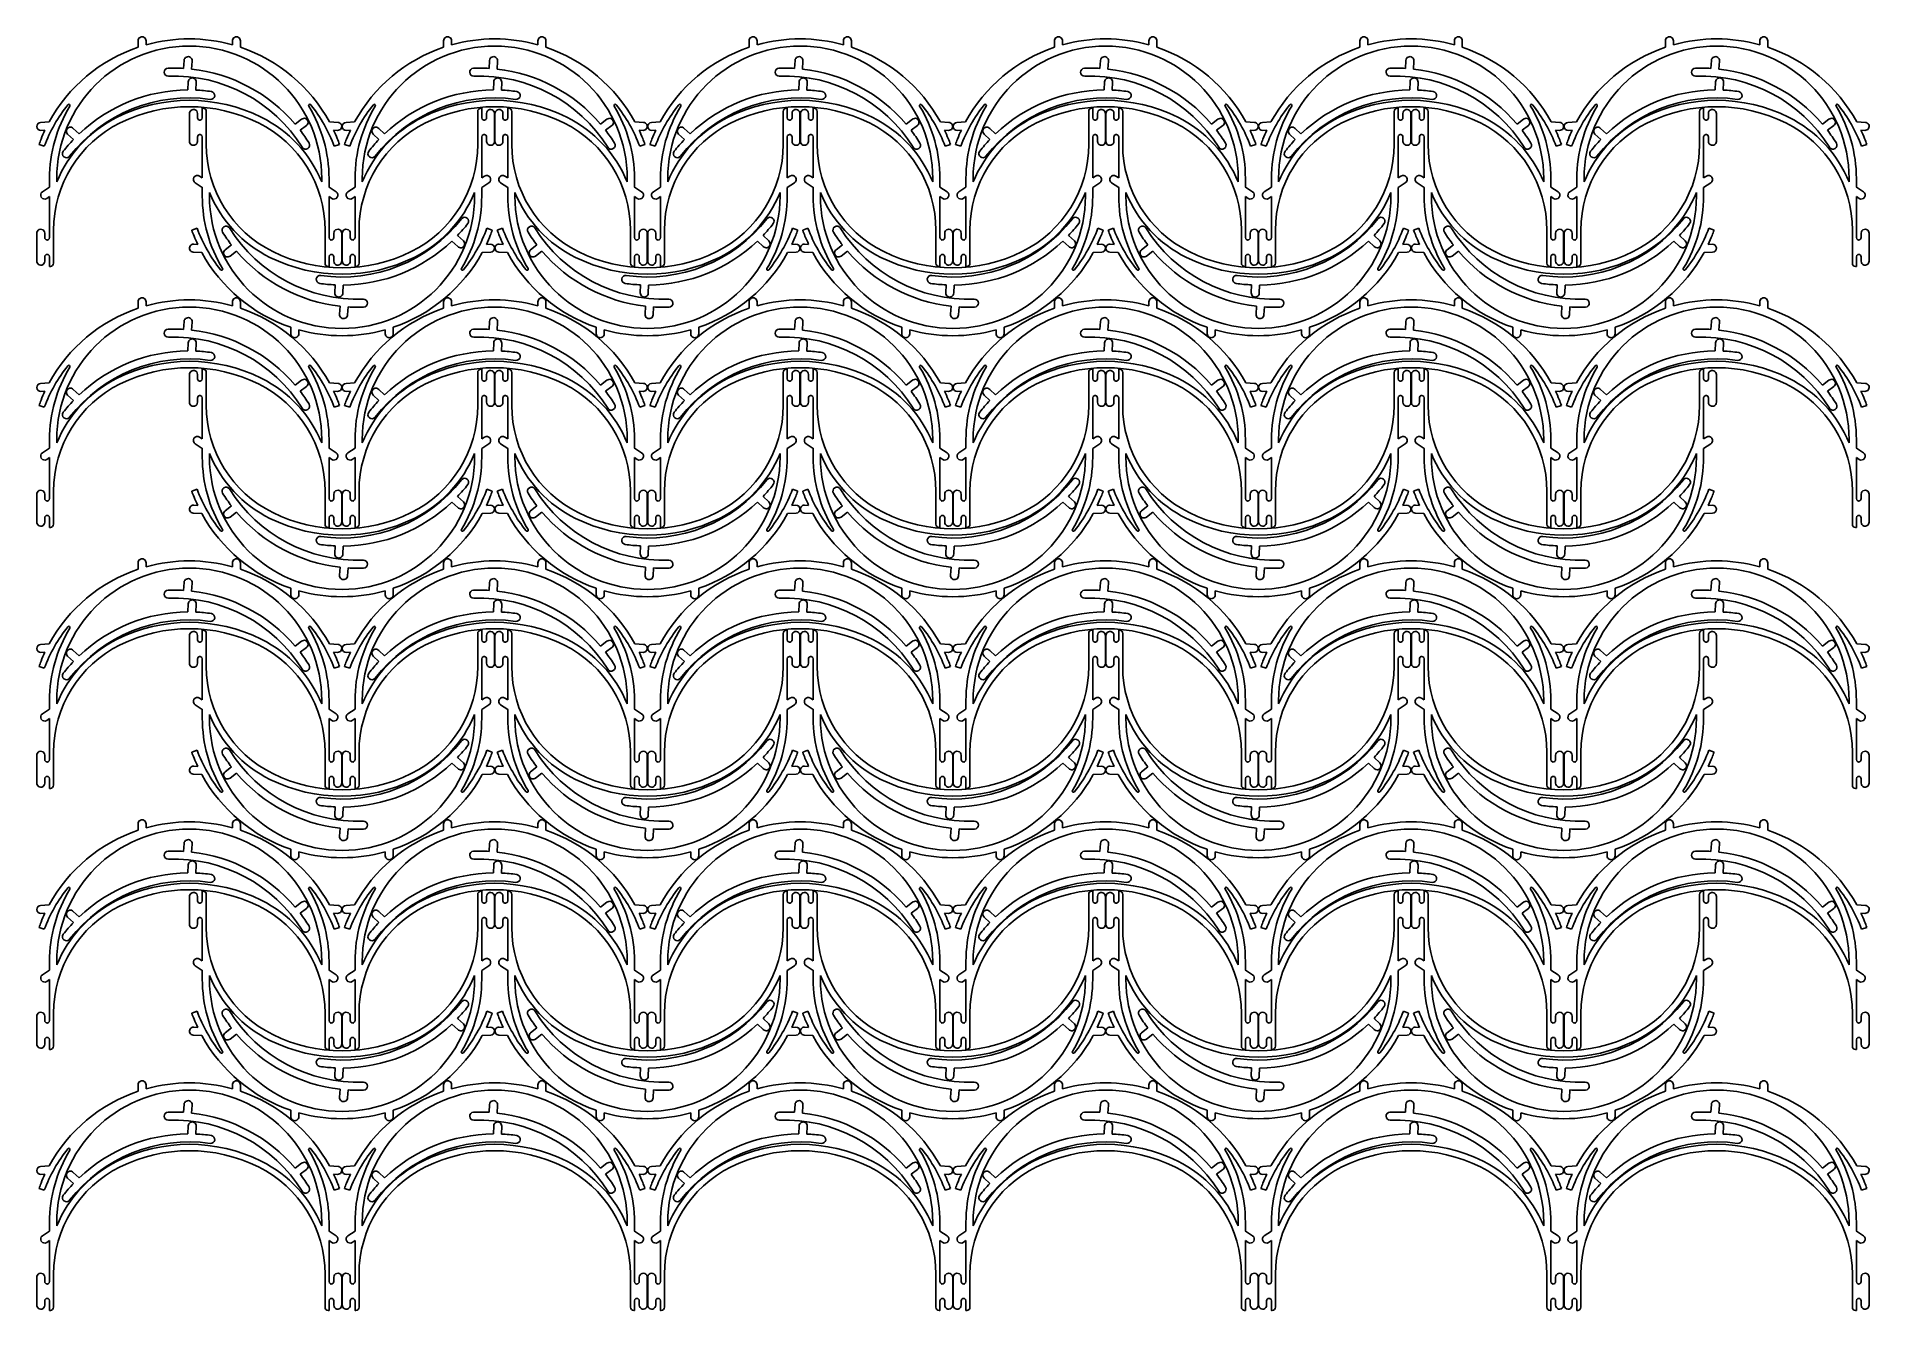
# Model space of a CAD drawing. Extents: x 5 to 3258, y 1 to 2262.
import ezdxf

# ---------------------------------------------------------------- set-up
doc = ezdxf.new("R2010")
doc.units = 0
doc.layers.add('Capa_1', color=7, linetype='CONTINUOUS')

msp = doc.modelspace()

# ---------------------------------------------------------------- linework, layer by layer
at = {"layer": 'Capa_1', "color": 7}
for points in [[(185.037468, 2243.511748), (185.037468, 2254.984296)], [(352.576485, 2247.897682), (352.576485, 2254.984296)], [(366.749713, 2254.984296), (366.749713, 2243.511748)], [(727.266492, 2243.511748), (727.266492, 2254.984296)], [(741.439723, 2254.984296), (741.439723, 2247.897682)], [(894.805508, 2247.897682), (894.805508, 2254.984296)], [(908.978737, 2254.984296), (908.978737, 2243.511748)], [(1269.495544, 2243.511748), (1269.495544, 2254.984296)], [(1437.03456, 2247.897682), (1437.03456, 2254.984296)], [(1451.207789, 2254.984296), (1451.207789, 2243.511748)], [(1811.724567, 2243.511748), (1811.724567, 2254.984296)], [(1979.263584, 2247.897682), (1979.263584, 2254.984296)], [(1993.436812, 2254.984296), (1993.436812, 2243.511748)], [(2353.953591, 2243.511748), (2353.953591, 2254.984296)], [(2368.126822, 2254.984296), (2368.126822, 2247.897682)], [(2521.492608, 2247.897682), (2521.492608, 2254.984296)], [(2535.665836, 2254.984296), (2535.665836, 2243.511748)], [(2896.182643, 2243.511748), (2896.182643, 2254.984296)], [(2910.355874, 2254.984296), (2910.355874, 2247.897682)], [(3063.72166, 2247.897682), (3063.72166, 2254.984296)], [(3077.894888, 2254.984296), (3077.894888, 2243.511748)], [(265.772456, 2206.12214), (266.65551, 2220.267827)], [(279.896051, 2204.885199), (280.779103, 2219.030888)], [(808.00148, 2206.12214), (808.884534, 2220.267827)], [(822.125075, 2204.885199), (823.008126, 2219.030888)], [(1350.230532, 2206.12214), (1351.113586, 2220.267827)], [(1364.354127, 2204.885199), (1365.237178, 2219.030888)], [(1892.459555, 2206.12214), (1893.34261, 2220.267827)], [(1906.58315, 2204.885199), (1907.466202, 2219.030888)], [(2434.688579, 2206.12214), (2435.571633, 2220.267827)], [(2448.812174, 2204.885199), (2449.695226, 2219.030888)], [(2976.917631, 2206.12214), (2977.800685, 2220.267827)], [(2991.041226, 2204.885199), (2991.924278, 2219.030888)], [(273.441771, 2167.751546), (274.042184, 2181.912047)], [(287.617293, 2167.505394), (288.217706, 2181.665895)], [(815.670794, 2167.751546), (816.271207, 2181.912047)], [(829.846317, 2167.505394), (830.44673, 2181.665895)], [(1357.899846, 2167.751546), (1358.500259, 2181.912047)], [(1372.075369, 2167.505394), (1372.675782, 2181.665895)], [(1900.12887, 2167.751546), (1900.729283, 2181.912047)], [(1914.304393, 2167.505394), (1914.904805, 2181.665895)], [(2442.357894, 2167.751546), (2442.958306, 2181.912047)], [(2456.533416, 2167.505394), (2457.133829, 2181.665895)], [(2984.586946, 2167.751546), (2985.187358, 2181.912047)], [(2998.762468, 2167.505394), (2999.362881, 2181.665895)], [(298.98102, 2118.322176), (298.98102, 2125.408791), (298.98102, 2135.330079)], [(306.067635, 2129.660759), (306.067635, 2125.408791)], [(463.858192, 2107.070794), (475.091703, 2115.713045)], [(787.957393, 2071.10931), (787.957393, 2125.408791)], [(793.626681, 2135.330079), (795.044007, 2135.330079), (795.044007, 2125.408791)], [(841.210044, 2118.322176), (841.210044, 2125.408791), (841.210044, 2135.330079)], [(848.296658, 2129.660759), (848.296658, 2125.408791)], [(1006.087216, 2107.070794), (1017.320727, 2115.713045)], [(1330.186416, 2071.10931), (1330.186416, 2125.408791)], [(1335.855705, 2135.330079), (1337.273031, 2135.330079), (1337.273031, 2125.408791)], [(1383.439096, 2118.322176), (1383.439096, 2125.408791), (1383.439096, 2135.330079)], [(1390.52571, 2129.660759), (1390.52571, 2125.408791)], [(1548.316268, 2107.070794), (1559.549779, 2115.713045)], [(1872.415468, 2071.10931), (1872.415468, 2125.408791)], [(1878.084757, 2135.330079), (1879.502083, 2135.330079), (1879.502083, 2125.408791)], [(1925.66812, 2118.322176), (1925.66812, 2125.408791), (1925.66812, 2135.330079)], [(1932.754734, 2129.660759), (1932.754734, 2125.408791)], [(2090.545291, 2107.070794), (2101.778803, 2115.713045)], [(2414.644492, 2071.10931), (2414.644492, 2125.408791)], [(2420.313781, 2135.330079), (2421.731106, 2135.330079), (2421.731106, 2125.408791)], [(2467.897143, 2118.322176), (2467.897143, 2125.408791), (2467.897143, 2135.330079)], [(2474.983758, 2129.660759), (2474.983758, 2125.408791)], [(2632.774315, 2107.070794), (2644.007826, 2115.713045)], [(2956.873516, 2071.10931), (2956.873516, 2125.408791)], [(2962.542804, 2135.330079), (2963.96013, 2135.330079), (2963.96013, 2125.408791)], [(3175.003367, 2107.070794), (3186.236878, 2115.713045)], [(70.236981, 2079.678047), (59.968372, 2089.447178)], [(80.263004, 2089.702258), (69.994393, 2099.471388)], [(472.781479, 2096.05349), (484.01499, 2104.695741)], [(539.173556, 2095.9215), (532.096834, 2096.295474)], [(561.919161, 2096.295078), (554.842424, 2095.921131)], [(612.466004, 2079.678047), (602.197395, 2089.447178)], [(622.492028, 2089.702258), (612.223416, 2099.471388)], [(795.044007, 2084.306457), (795.044007, 2011.501106)], [(1015.010503, 2096.05349), (1026.244014, 2104.695741)], [(1081.402579, 2095.9215), (1074.325858, 2096.295474)], [(1096.323441, 2110.074602), (1111.576234, 2110.880718)], [(1104.148213, 2096.295078), (1097.071476, 2095.921131)], [(1154.695056, 2079.678047), (1144.426447, 2089.447178)], [(1164.72108, 2089.702258), (1154.452468, 2099.471388)], [(1337.273031, 2084.306457), (1337.273031, 2011.501106)], [(1557.239555, 2096.05349), (1568.473066, 2104.695741)], [(1623.631631, 2095.9215), (1616.55491, 2096.295474)], [(1638.552465, 2110.074602), (1653.805258, 2110.880718)], [(1646.377236, 2096.295078), (1639.300499, 2095.921131)], [(1696.92408, 2079.678047), (1686.655471, 2089.447178)], [(1706.950103, 2089.702258), (1696.681492, 2099.471388)], [(1879.502083, 2084.306457), (1879.502083, 2011.501106)], [(2099.468578, 2096.05349), (2110.702089, 2104.695741)], [(2165.860655, 2095.9215), (2158.783934, 2096.295474)], [(2188.60626, 2096.295078), (2181.529523, 2095.921131)], [(2239.153104, 2079.678047), (2228.884495, 2089.447178)], [(2249.179127, 2089.702258), (2238.910515, 2099.471388)], [(2421.731106, 2084.306457), (2421.731106, 2011.501106)], [(2641.697602, 2096.05349), (2652.931113, 2104.695741)], [(2708.089679, 2095.9215), (2701.012957, 2096.295474)], [(2730.835312, 2096.295078), (2723.758575, 2095.921131)], [(2781.382155, 2079.678047), (2771.113547, 2089.447178)], [(2791.408179, 2089.702258), (2781.139567, 2099.471388)], [(2963.96013, 2084.306457), (2963.96013, 2011.501106)], [(3183.926654, 2096.05349), (3195.160165, 2104.695741)], [(3250.318731, 2095.9215), (3243.242009, 2096.295474)], [(560.771475, 2067.718674), (551.437499, 2071.081443)], [(1103.000527, 2067.718674), (1093.666551, 2071.081443)], [(1645.229551, 2067.718674), (1635.895575, 2071.081443)], [(2169.265575, 2071.081811), (2159.931597, 2067.719043)], [(2187.458574, 2067.718674), (2178.124598, 2071.081443)], [(2711.494598, 2071.081811), (2702.16062, 2067.719043)], [(2729.687626, 2067.718674), (2720.35365, 2071.081443)], [(3253.72365, 2071.081811), (3244.389672, 2067.719043)], [(15.191586, 1987.028274), (27.860592, 1995.263572), (27.862092, 1995.23806)], [(298.98102, 1979.425276), (298.98102, 1994.622605), (298.979518, 1994.597093), (286.310523, 2002.832391)], [(294.035074, 2014.715594), (294.035272, 2014.715991)], [(294.035272, 2014.715991), (298.98102, 2011.501106)], [(311.736926, 1979.42451), (311.736926, 1985.50491)], [(511.168957, 2010.436523), (511.168957, 2004.356123)], [(523.924863, 2010.435758), (523.924863, 1995.238429), (523.926365, 1995.263941), (536.59536, 1987.028643)], [(557.420609, 1987.028274), (570.089616, 1995.263572), (570.091115, 1995.23806)], [(807.714298, 2002.832759), (795.045291, 1994.597461), (795.043792, 1994.622973)], [(841.210044, 1979.425276), (841.210044, 1994.622605), (841.208542, 1994.597093), (828.539546, 2002.832391)], [(836.264098, 2014.715594), (836.264296, 2014.715991)], [(836.264296, 2014.715991), (841.210044, 2011.501106)], [(853.96595, 1979.42451), (853.96595, 1985.50491)], [(1053.397981, 2010.436523), (1053.397981, 2004.356123)], [(1066.153886, 2010.435758), (1066.153886, 1995.238429), (1066.155389, 1995.263941), (1078.824384, 1987.028643)], [(1099.649661, 1987.028274), (1112.318668, 1995.263572), (1112.320167, 1995.23806)], [(1349.943321, 2002.832759), (1337.274315, 1994.597461), (1337.272815, 1994.622973)], [(1383.439096, 1979.425276), (1383.439096, 1994.622605), (1383.437594, 1994.597093), (1370.768598, 2002.832391)], [(1378.49315, 2014.715594), (1378.493348, 2014.715991)], [(1378.493348, 2014.715991), (1383.439096, 2011.501106)], [(1396.195002, 1979.42451), (1396.195002, 1985.50491)], [(1595.627033, 2010.436523), (1595.627033, 2004.356123)], [(1608.382938, 2010.435758), (1608.382938, 1995.238429), (1608.384441, 1995.263941), (1621.053436, 1987.028643)], [(1641.878685, 1987.028274), (1654.547691, 1995.263572), (1654.549191, 1995.23806)], [(1892.172373, 2002.832759), (1879.503367, 1994.597461), (1879.501867, 1994.622973)], [(1925.66812, 1979.425276), (1925.66812, 1994.622605), (1925.666617, 1994.597093), (1912.997622, 2002.832391)], [(1920.722173, 2014.715594), (1920.722372, 2014.715991)], [(1920.722372, 2014.715991), (1925.66812, 2011.501106)], [(1938.424025, 1979.42451), (1938.424025, 1985.50491)], [(2137.856056, 2010.436523), (2137.856056, 2004.356123)], [(2150.611962, 2010.435758), (2150.611962, 1995.238429), (2150.613464, 1995.263941), (2163.28246, 1987.028643)], [(2184.107708, 1987.028274), (2196.776715, 1995.263572), (2196.778215, 1995.23806)], [(2434.401397, 2002.832759), (2421.73239, 1994.597461), (2421.730891, 1994.622973)], [(2467.897143, 1979.425276), (2467.897143, 1994.622605), (2467.895641, 1994.597093), (2455.226646, 2002.832391)], [(2462.951197, 2014.715594), (2462.951395, 2014.715991)], [(2462.951395, 2014.715991), (2467.897143, 2011.501106)], [(2480.653049, 1979.42451), (2480.653049, 1985.50491)], [(2680.08508, 2010.436523), (2680.08508, 2004.356123)], [(2692.840986, 2010.435758), (2692.840986, 1995.238429), (2692.842488, 1995.263941), (2705.511483, 1987.028643)], [(2726.33676, 1987.028274), (2739.005767, 1995.263572), (2739.007267, 1995.23806)], [(2976.630421, 2002.832759), (2963.961414, 1994.597461), (2963.959914, 1994.622973)], [(3222.314132, 2010.436523), (3222.314132, 2004.356123)], [(3235.070038, 2010.435758), (3235.070038, 1995.238429), (3235.07154, 1995.263941), (3247.740535, 1987.028643)], [(27.861876, 1905.554577), (27.861876, 1978.359928)], [(528.870611, 1975.145043), (523.924863, 1978.359928)], [(528.870809, 1975.14544), (528.870611, 1975.145043)], [(570.0909, 1905.554577), (570.0909, 1978.359928)], [(1071.099634, 1975.145043), (1066.153886, 1978.359928)], [(1071.099833, 1975.14544), (1071.099634, 1975.145043)], [(1112.319952, 1905.554577), (1112.319952, 1978.359928)], [(1613.328686, 1975.145043), (1608.382938, 1978.359928)], [(1613.328885, 1975.14544), (1613.328686, 1975.145043)], [(1654.548976, 1905.554577), (1654.548976, 1978.359928)], [(2155.55771, 1975.145043), (2150.611962, 1978.359928)], [(2155.557908, 1975.14544), (2155.55771, 1975.145043)], [(2196.777999, 1905.554577), (2196.777999, 1978.359928)], [(2697.786734, 1975.145043), (2692.840986, 1978.359928)], [(2697.786932, 1975.14544), (2697.786734, 1975.145043)], [(2739.007051, 1905.554577), (2739.007051, 1978.359928)], [(3240.015786, 1975.145043), (3235.070038, 1978.359928)], [(3240.015984, 1975.14544), (3240.015786, 1975.145043)], [(804.363432, 1922.142359), (813.697408, 1918.779591)], [(1346.592455, 1922.142359), (1355.926431, 1918.779591)], [(1364.785483, 1918.779222), (1374.119461, 1922.141991)], [(1888.821507, 1922.142359), (1898.155483, 1918.779591)], [(1907.014507, 1918.779222), (1916.348485, 1922.141991)], [(2431.050531, 1922.142359), (2440.384507, 1918.779591)], [(2449.243531, 1918.779222), (2458.577509, 1922.141991)], [(2973.279555, 1922.142359), (2982.613531, 1918.779591)], [(34.94849, 1918.751723), (34.94849, 1864.452243)], [(283.732328, 1893.939534), (290.809049, 1893.565559)], [(350.78136, 1892.54645), (339.547849, 1883.904198)], [(577.177514, 1918.751723), (577.177514, 1864.452243)], [(742.23381, 1899.454283), (752.502422, 1889.685153)], [(752.259834, 1909.478494), (762.528442, 1899.709363)], [(803.215746, 1893.565956), (810.292483, 1893.939902)], [(825.961351, 1893.939534), (833.038072, 1893.565559)], [(893.010384, 1892.54645), (881.776873, 1883.904198)], [(1119.406566, 1918.751723), (1119.406566, 1864.452243)], [(1284.462834, 1899.454283), (1294.731445, 1889.685153)], [(1294.488857, 1909.478494), (1304.757466, 1899.709363)], [(1345.44477, 1893.565956), (1352.521507, 1893.939902)], [(1368.190403, 1893.939534), (1375.267124, 1893.565559)], [(1435.239436, 1892.54645), (1424.005925, 1883.904198)], [(1661.63559, 1918.751723), (1661.63559, 1864.452243)], [(1826.691886, 1899.454283), (1836.960497, 1889.685153)], [(1836.717909, 1909.478494), (1846.986518, 1899.709363)], [(1887.673822, 1893.565956), (1894.750559, 1893.939902)], [(1910.419427, 1893.939534), (1917.496148, 1893.565559)], [(1977.468459, 1892.54645), (1966.234948, 1883.904198)], [(2203.864613, 1918.751723), (2203.864613, 1864.452243)], [(2368.920909, 1899.454283), (2379.189521, 1889.685153)], [(2378.946933, 1909.478494), (2389.215542, 1899.709363)], [(2429.902845, 1893.565956), (2436.979582, 1893.939902)], [(2452.64845, 1893.939534), (2459.725172, 1893.565559)], [(2519.697483, 1892.54645), (2508.463972, 1883.904198)], [(2746.093665, 1918.751723), (2746.093665, 1864.452243)], [(2911.149933, 1899.454283), (2921.418545, 1889.685153)], [(2921.175956, 1909.478494), (2931.444565, 1899.709363)], [(2972.131869, 1893.565956), (2979.208606, 1893.939902)], [(29.279202, 1854.530955), (27.861876, 1854.530955), (27.861876, 1864.452243)], [(359.704647, 1881.529146), (348.471136, 1872.886895)], [(516.838249, 1860.200274), (516.838249, 1864.452243)], [(523.924863, 1871.538857), (523.924863, 1864.452243), (523.924863, 1854.530955)], [(571.508226, 1854.530955), (570.0909, 1854.530955), (570.0909, 1864.452243)], [(811.040518, 1879.786432), (795.787724, 1878.980315)], [(901.933671, 1881.529146), (890.70016, 1872.886895)], [(1059.067272, 1860.200274), (1059.067272, 1864.452243)], [(1066.153886, 1871.538857), (1066.153886, 1864.452243), (1066.153886, 1854.530955), (1064.736564, 1854.530955)], [(1113.737278, 1854.530955), (1112.319952, 1854.530955), (1112.319952, 1864.452243)], [(1444.162723, 1881.529146), (1432.929212, 1872.886895)], [(1601.296324, 1860.200274), (1601.296324, 1864.452243)], [(1608.382938, 1871.538857), (1608.382938, 1864.452243), (1608.382938, 1854.530955), (1606.965616, 1854.530955)], [(1655.966301, 1854.530955), (1654.548976, 1854.530955), (1654.548976, 1864.452243)], [(1986.391746, 1881.529146), (1975.158235, 1872.886895)], [(2143.525348, 1860.200274), (2143.525348, 1864.452243)], [(2150.611962, 1871.538857), (2150.611962, 1864.452243), (2150.611962, 1854.530955), (2149.194639, 1854.530955)], [(2198.195325, 1854.530955), (2196.777999, 1854.530955), (2196.777999, 1864.452243)], [(2437.727617, 1879.786432), (2422.474824, 1878.980315)], [(2528.62077, 1881.529146), (2517.387259, 1872.886895)], [(2685.754371, 1860.200274), (2685.754371, 1864.452243)], [(2692.840986, 1871.538857), (2692.840986, 1864.452243), (2692.840986, 1854.530955), (2691.423663, 1854.530955)], [(2740.424377, 1854.530955), (2739.007051, 1854.530955), (2739.007051, 1864.452243)], [(2979.956641, 1879.786432), (2964.703847, 1878.980315)], [(3227.983423, 1860.200274), (3227.983423, 1864.452243)], [(3235.070038, 1871.538857), (3235.070038, 1864.452243), (3235.070038, 1854.530955), (3233.652715, 1854.530955)], [(185.037468, 1780.102655), (185.037468, 1791.575204)], [(352.576485, 1784.488589), (352.576485, 1791.575204)], [(366.749713, 1791.575204), (366.749713, 1780.102655)], [(534.879521, 1821.651147), (534.279108, 1807.490646)], [(549.055044, 1821.404995), (548.454631, 1807.244494)], [(727.266492, 1780.102655), (727.266492, 1791.575204)], [(741.439723, 1791.575204), (741.439723, 1784.488589)], [(894.805508, 1784.488589), (894.805508, 1791.575204)], [(908.978737, 1791.575204), (908.978737, 1780.102655)], [(1077.108545, 1821.651147), (1076.508132, 1807.490646)], [(1091.284067, 1821.404995), (1090.683654, 1807.244494)], [(1269.495544, 1780.102655), (1269.495544, 1791.575204)], [(1437.03456, 1784.488589), (1437.03456, 1791.575204)], [(1451.207789, 1791.575204), (1451.207789, 1780.102655)], [(1619.337597, 1821.651147), (1618.737184, 1807.490646)], [(1633.513119, 1821.404995), (1632.912706, 1807.244494)], [(1811.724567, 1780.102655), (1811.724567, 1791.575204)], [(1979.263584, 1784.488589), (1979.263584, 1791.575204)], [(1993.436812, 1791.575204), (1993.436812, 1780.102655)], [(2161.56662, 1821.651147), (2160.966207, 1807.490646)], [(2175.742143, 1821.404995), (2175.14173, 1807.244494)], [(2353.953591, 1780.102655), (2353.953591, 1791.575204)], [(2368.126822, 1791.575204), (2368.126822, 1784.488589)], [(2521.492608, 1784.488589), (2521.492608, 1791.575204)], [(2535.665836, 1791.575204), (2535.665836, 1780.102655)], [(2703.795644, 1821.651147), (2703.195231, 1807.490646)], [(2717.971166, 1821.404995), (2717.370754, 1807.244494)], [(2896.182643, 1780.102655), (2896.182643, 1791.575204)], [(2910.355874, 1791.575204), (2910.355874, 1784.488589)], [(3063.72166, 1784.488589), (3063.72166, 1791.575204)], [(3077.894888, 1791.575204), (3077.894888, 1780.102655)], [(265.772456, 1742.713047), (266.65551, 1756.858734)], [(543.666788, 1783.714741), (542.783736, 1769.569052)], [(557.790383, 1782.4778), (556.907329, 1768.332113)], [(808.00148, 1742.713047), (808.884534, 1756.858734)], [(1085.895812, 1783.714741), (1085.01276, 1769.569052)], [(1100.019407, 1782.4778), (1099.136353, 1768.332113)], [(1350.230532, 1742.713047), (1351.113586, 1756.858734)], [(1628.124864, 1783.714741), (1627.241812, 1769.569052)], [(1642.248459, 1782.4778), (1641.365405, 1768.332113)], [(1892.459555, 1742.713047), (1893.34261, 1756.858734)], [(2170.353887, 1783.714741), (2169.470836, 1769.569052)], [(2184.477482, 1782.4778), (2183.594428, 1768.332113)], [(2434.688579, 1742.713047), (2435.571633, 1756.858734)], [(2712.582911, 1783.714741), (2711.699859, 1769.569052)], [(2726.706506, 1782.4778), (2725.823452, 1768.332113)], [(2976.917631, 1742.713047), (2977.800685, 1756.858734)], [(279.896051, 1741.476106), (280.779103, 1755.621795)], [(456.15617, 1734.876737), (456.15617, 1746.349285)], [(623.695184, 1734.876737), (623.695184, 1741.963351)], [(637.868415, 1746.349285), (637.868415, 1734.876737)], [(822.125075, 1741.476106), (823.008126, 1755.621795)], [(998.385194, 1734.876737), (998.385194, 1746.349285)], [(1180.097439, 1746.349285), (1180.097439, 1734.876737)], [(1364.354127, 1741.476106), (1365.237178, 1755.621795)], [(1540.614246, 1734.876737), (1540.614246, 1746.349285)], [(1722.326491, 1746.349285), (1722.326491, 1734.876737)], [(1906.58315, 1741.476106), (1907.466202, 1755.621795)], [(2082.843269, 1734.876737), (2082.843269, 1746.349285)], [(2250.382283, 1734.876737), (2250.382283, 1741.963351)], [(2264.555514, 1746.349285), (2264.555514, 1734.876737)], [(2448.812174, 1741.476106), (2449.695226, 1755.621795)], [(2625.072293, 1734.876737), (2625.072293, 1746.349285)], [(2792.611307, 1734.876737), (2792.611307, 1741.963351)], [(2806.784538, 1746.349285), (2806.784538, 1734.876737)], [(2991.041226, 1741.476106), (2991.924278, 1755.621795)], [(273.441771, 1704.342453), (274.042184, 1718.502954)], [(287.617293, 1704.096301), (288.217706, 1718.256802)], [(815.670794, 1704.342453), (816.271207, 1718.502954)], [(829.846317, 1704.096301), (830.44673, 1718.256802)], [(1357.899846, 1704.342453), (1358.500259, 1718.502954)], [(1372.075369, 1704.096301), (1372.675782, 1718.256802)], [(1900.12887, 1704.342453), (1900.729283, 1718.502954)], [(1914.304393, 1704.096301), (1914.904805, 1718.256802)], [(2442.357894, 1704.342453), (2442.958306, 1718.502954)], [(2456.533416, 1704.096301), (2457.133829, 1718.256802)], [(2984.586946, 1704.342453), (2985.187358, 1718.502954)], [(2998.762468, 1704.096301), (2999.362881, 1718.256802)], [(298.98102, 1654.913084), (298.98102, 1661.999698), (298.98102, 1671.920986)], [(306.067635, 1666.251666), (306.067635, 1661.999698)], [(787.957393, 1607.700217), (787.957393, 1661.999698)], [(793.626681, 1671.920986), (795.044007, 1671.920986), (795.044007, 1661.999698)], [(841.210044, 1654.913084), (841.210044, 1661.999698), (841.210044, 1671.920986)], [(848.296658, 1666.251666), (848.296658, 1661.999698)], [(1330.186416, 1607.700217), (1330.186416, 1661.999698)], [(1335.855705, 1671.920986), (1337.273031, 1671.920986), (1337.273031, 1661.999698)], [(1383.439096, 1654.913084), (1383.439096, 1661.999698), (1383.439096, 1671.920986)], [(1390.52571, 1666.251666), (1390.52571, 1661.999698)], [(1872.415468, 1607.700217), (1872.415468, 1661.999698)], [(1878.084757, 1671.920986), (1879.502083, 1671.920986), (1879.502083, 1661.999698)], [(1925.66812, 1654.913084), (1925.66812, 1661.999698), (1925.66812, 1671.920986)], [(1932.754734, 1666.251666), (1932.754734, 1661.999698)], [(2414.644492, 1607.700217), (2414.644492, 1661.999698)], [(2420.313781, 1671.920986), (2421.731106, 1671.920986), (2421.731106, 1661.999698)], [(2467.897143, 1654.913084), (2467.897143, 1661.999698), (2467.897143, 1671.920986)], [(2474.983758, 1666.251666), (2474.983758, 1661.999698)], [(2956.873516, 1607.700217), (2956.873516, 1661.999698)], [(2962.542804, 1671.920986), (2963.96013, 1671.920986), (2963.96013, 1661.999698)], [(80.263004, 1626.293165), (69.994393, 1636.062295)], [(463.858192, 1643.661701), (475.091703, 1652.303952)], [(472.781479, 1632.644397), (484.01499, 1641.286648)], [(539.173556, 1632.512407), (532.096834, 1632.886381)], [(561.919161, 1632.885985), (554.842424, 1632.512038)], [(622.492028, 1626.293165), (612.223416, 1636.062295)], [(1006.087216, 1643.661701), (1017.320727, 1652.303952)], [(1015.010503, 1632.644397), (1026.244014, 1641.286648)], [(1081.402579, 1632.512407), (1074.325858, 1632.886381)], [(1096.323441, 1646.665509), (1111.576234, 1647.471626)], [(1104.148213, 1632.885985), (1097.071476, 1632.512038)], [(1164.72108, 1626.293165), (1154.452468, 1636.062295)], [(1548.316268, 1643.661701), (1559.549779, 1652.303952)], [(1557.239555, 1632.644397), (1568.473066, 1641.286648)], [(1623.631631, 1632.512407), (1616.55491, 1632.886381)], [(1638.552465, 1646.665509), (1653.805258, 1647.471626)], [(1646.377236, 1632.885985), (1639.300499, 1632.512038)], [(1706.950103, 1626.293165), (1696.681492, 1636.062295)], [(2090.545291, 1643.661701), (2101.778803, 1652.303952)], [(2099.468578, 1632.644397), (2110.702089, 1641.286648)], [(2165.860655, 1632.512407), (2158.783934, 1632.886381)], [(2188.60626, 1632.885985), (2181.529523, 1632.512038)], [(2249.179127, 1626.293165), (2238.910515, 1636.062295)], [(2632.774315, 1643.661701), (2644.007826, 1652.303952)], [(2641.697602, 1632.644397), (2652.931113, 1641.286648)], [(2708.089679, 1632.512407), (2701.012957, 1632.886381)], [(2730.835312, 1632.885985), (2723.758575, 1632.512038)], [(2791.408179, 1626.293165), (2781.139567, 1636.062295)], [(3175.003367, 1643.661701), (3186.236878, 1652.303952)], [(3183.926654, 1632.644397), (3195.160165, 1641.286648)], [(3250.318731, 1632.512407), (3243.242009, 1632.886381)], [(70.236981, 1616.268954), (59.968372, 1626.038085)], [(560.771475, 1604.309581), (551.437499, 1607.67235)], [(612.466004, 1616.268954), (602.197395, 1626.038085)], [(795.044007, 1620.897364), (795.044007, 1548.092013)], [(1103.000527, 1604.309581), (1093.666551, 1607.67235)], [(1154.695056, 1616.268954), (1144.426447, 1626.038085)], [(1337.273031, 1620.897364), (1337.273031, 1548.092013)], [(1645.229551, 1604.309581), (1635.895575, 1607.67235)], [(1696.92408, 1616.268954), (1686.655471, 1626.038085)], [(1879.502083, 1620.897364), (1879.502083, 1548.092013)], [(2169.265575, 1607.672718), (2159.931597, 1604.30995)], [(2187.458574, 1604.309581), (2178.124598, 1607.67235)], [(2239.153104, 1616.268954), (2228.884495, 1626.038085)], [(2421.731106, 1620.897364), (2421.731106, 1548.092013)], [(2711.494598, 1607.672718), (2702.16062, 1604.30995)], [(2729.687626, 1604.309581), (2720.35365, 1607.67235)], [(2781.382155, 1616.268954), (2771.113547, 1626.038085)], [(2963.96013, 1620.897364), (2963.96013, 1548.092013)], [(3253.72365, 1607.672718), (3244.389672, 1604.30995)], [(15.191586, 1523.619181), (27.860592, 1531.854479), (27.862092, 1531.828967)], [(298.98102, 1516.016183), (298.98102, 1531.213512), (298.979518, 1531.188), (286.310523, 1539.423298)], [(294.035074, 1551.306501), (294.035272, 1551.306898)], [(294.035272, 1551.306898), (298.98102, 1548.092013)], [(511.168957, 1547.02743), (511.168957, 1540.94703)], [(523.924863, 1547.026665), (523.924863, 1531.829336), (523.926365, 1531.854848), (536.59536, 1523.61955)], [(557.420609, 1523.619181), (570.089616, 1531.854479), (570.091115, 1531.828967)], [(807.714298, 1539.423666), (795.045291, 1531.188369), (795.043792, 1531.21388)], [(841.210044, 1516.016183), (841.210044, 1531.213512), (841.208542, 1531.188), (828.539546, 1539.423298)], [(836.264098, 1551.306501), (836.264296, 1551.306898)], [(836.264296, 1551.306898), (841.210044, 1548.092013)], [(1053.397981, 1547.02743), (1053.397981, 1540.94703)], [(1066.153886, 1547.026665), (1066.153886, 1531.829336), (1066.155389, 1531.854848), (1078.824384, 1523.61955)], [(1099.649661, 1523.619181), (1112.318668, 1531.854479), (1112.320167, 1531.828967)], [(1349.943321, 1539.423666), (1337.274315, 1531.188369), (1337.272815, 1531.21388)], [(1383.439096, 1516.016183), (1383.439096, 1531.213512), (1383.437594, 1531.188), (1370.768598, 1539.423298)], [(1378.49315, 1551.306501), (1378.493348, 1551.306898)], [(1378.493348, 1551.306898), (1383.439096, 1548.092013)], [(1595.627033, 1547.02743), (1595.627033, 1540.94703)], [(1608.382938, 1547.026665), (1608.382938, 1531.829336), (1608.384441, 1531.854848), (1621.053436, 1523.61955)], [(1641.878685, 1523.619181), (1654.547691, 1531.854479), (1654.549191, 1531.828967)], [(1892.172373, 1539.423666), (1879.503367, 1531.188369), (1879.501867, 1531.21388)], [(1925.66812, 1516.016183), (1925.66812, 1531.213512), (1925.666617, 1531.188), (1912.997622, 1539.423298)], [(1920.722173, 1551.306501), (1920.722372, 1551.306898)], [(1920.722372, 1551.306898), (1925.66812, 1548.092013)], [(2137.856056, 1547.02743), (2137.856056, 1540.94703)], [(2150.611962, 1547.026665), (2150.611962, 1531.829336), (2150.613464, 1531.854848), (2163.28246, 1523.61955)], [(2184.107708, 1523.619181), (2196.776715, 1531.854479), (2196.778215, 1531.828967)], [(2434.401397, 1539.423666), (2421.73239, 1531.188369), (2421.730891, 1531.21388)], [(2467.897143, 1516.016183), (2467.897143, 1531.213512), (2467.895641, 1531.188), (2455.226646, 1539.423298)], [(2462.951197, 1551.306501), (2462.951395, 1551.306898)], [(2462.951395, 1551.306898), (2467.897143, 1548.092013)], [(2680.08508, 1547.02743), (2680.08508, 1540.94703)], [(2692.840986, 1547.026665), (2692.840986, 1531.829336), (2692.842488, 1531.854848), (2705.511483, 1523.61955)], [(2726.33676, 1523.619181), (2739.005767, 1531.854479), (2739.007267, 1531.828967)], [(2976.630421, 1539.423666), (2963.961414, 1531.188369), (2963.959914, 1531.21388)], [(3222.314132, 1547.02743), (3222.314132, 1540.94703)], [(3235.070038, 1547.026665), (3235.070038, 1531.829336), (3235.07154, 1531.854848), (3247.740535, 1523.61955)], [(27.861876, 1442.145484), (27.861876, 1514.950835)], [(311.736926, 1516.015417), (311.736926, 1522.095817)], [(528.870611, 1511.73595), (523.924863, 1514.950835)], [(528.870809, 1511.736347), (528.870611, 1511.73595)], [(570.0909, 1442.145484), (570.0909, 1514.950835), (565.145166, 1511.73595)], [(853.96595, 1516.015417), (853.96595, 1522.095817)], [(1071.099634, 1511.73595), (1066.153886, 1514.950835)], [(1071.099833, 1511.736347), (1071.099634, 1511.73595)], [(1112.319952, 1442.145484), (1112.319952, 1514.950835), (1107.374218, 1511.73595)], [(1396.195002, 1516.015417), (1396.195002, 1522.095817)], [(1613.328686, 1511.73595), (1608.382938, 1514.950835)], [(1613.328885, 1511.736347), (1613.328686, 1511.73595)], [(1654.548976, 1442.145484), (1654.548976, 1514.950835), (1649.603242, 1511.73595)], [(1938.424025, 1516.015417), (1938.424025, 1522.095817)], [(2155.55771, 1511.73595), (2150.611962, 1514.950835)], [(2155.557908, 1511.736347), (2155.55771, 1511.73595)], [(2196.777999, 1442.145484), (2196.777999, 1514.950835), (2191.832265, 1511.73595)], [(2480.653049, 1516.015417), (2480.653049, 1522.095817)], [(2697.786734, 1511.73595), (2692.840986, 1514.950835)], [(2697.786932, 1511.736347), (2697.786734, 1511.73595)], [(2739.007051, 1442.145484), (2739.007051, 1514.950835), (2734.061317, 1511.73595)], [(3240.015786, 1511.73595), (3235.070038, 1514.950835)], [(3240.015984, 1511.736347), (3240.015786, 1511.73595)], [(34.94849, 1455.34263), (34.94849, 1401.04315)], [(577.177514, 1455.34263), (577.177514, 1401.04315)], [(742.23381, 1436.04519), (752.502422, 1426.27606)], [(752.259834, 1446.069401), (762.528442, 1436.30027)], [(804.363432, 1458.733266), (813.697408, 1455.370498)], [(1119.406566, 1455.34263), (1119.406566, 1401.04315)], [(1284.462834, 1436.04519), (1294.731445, 1426.27606)], [(1294.488857, 1446.069401), (1304.757466, 1436.30027)], [(1346.592455, 1458.733266), (1355.926431, 1455.370498)], [(1364.785483, 1455.370129), (1374.119461, 1458.732898)], [(1661.63559, 1455.34263), (1661.63559, 1401.04315)], [(1826.691886, 1436.04519), (1836.960497, 1426.27606)], [(1836.717909, 1446.069401), (1846.986518, 1436.30027)], [(1888.821507, 1458.733266), (1898.155483, 1455.370498)], [(1907.014507, 1455.370129), (1916.348485, 1458.732898)], [(2203.864613, 1455.34263), (2203.864613, 1401.04315)], [(2368.920909, 1436.04519), (2379.189521, 1426.27606)], [(2378.946933, 1446.069401), (2389.215542, 1436.30027)], [(2431.050531, 1458.733266), (2440.384507, 1455.370498)], [(2449.243531, 1455.370129), (2458.577509, 1458.732898)], [(2746.093665, 1455.34263), (2746.093665, 1401.04315)], [(2911.149933, 1436.04519), (2921.418545, 1426.27606)], [(2921.175956, 1446.069401), (2931.444565, 1436.30027)], [(2973.279555, 1458.733266), (2982.613531, 1455.370498)], [(29.279202, 1391.121862), (27.861876, 1391.121862), (27.861876, 1401.04315)], [(283.732328, 1430.530441), (290.809049, 1430.156466)], [(350.78136, 1429.137357), (339.547849, 1420.495105)], [(359.704647, 1418.120053), (348.471136, 1409.477802)], [(516.838249, 1396.791181), (516.838249, 1401.04315)], [(523.924863, 1408.129764), (523.924863, 1401.04315), (523.924863, 1391.121862)], [(571.508226, 1391.121862), (570.0909, 1391.121862), (570.0909, 1401.04315)], [(811.040518, 1416.377339), (795.787724, 1415.571222)], [(803.215746, 1430.156863), (810.292483, 1430.530809)], [(825.961351, 1430.530441), (833.038072, 1430.156466)], [(893.010384, 1429.137357), (881.776873, 1420.495105)], [(901.933671, 1418.120053), (890.70016, 1409.477802)], [(1059.067272, 1396.791181), (1059.067272, 1401.04315)], [(1066.153886, 1408.129764), (1066.153886, 1401.04315), (1066.153886, 1391.121862), (1064.736564, 1391.121862)], [(1113.737278, 1391.121862), (1112.319952, 1391.121862), (1112.319952, 1401.04315)], [(1345.44477, 1430.156863), (1352.521507, 1430.530809)], [(1368.190403, 1430.530441), (1375.267124, 1430.156466)], [(1435.239436, 1429.137357), (1424.005925, 1420.495105)], [(1444.162723, 1418.120053), (1432.929212, 1409.477802)], [(1601.296324, 1396.791181), (1601.296324, 1401.04315)], [(1608.382938, 1408.129764), (1608.382938, 1401.04315), (1608.382938, 1391.121862), (1606.965616, 1391.121862)], [(1655.966301, 1391.121862), (1654.548976, 1391.121862), (1654.548976, 1401.04315)], [(1887.673822, 1430.156863), (1894.750559, 1430.530809)], [(1910.419427, 1430.530441), (1917.496148, 1430.156466)], [(1977.468459, 1429.137357), (1966.234948, 1420.495105)], [(1986.391746, 1418.120053), (1975.158235, 1409.477802)], [(2143.525348, 1396.791181), (2143.525348, 1401.04315)], [(2150.611962, 1408.129764), (2150.611962, 1401.04315), (2150.611962, 1391.121862), (2149.194639, 1391.121862)], [(2198.195325, 1391.121862), (2196.777999, 1391.121862), (2196.777999, 1401.04315)], [(2437.727617, 1416.377339), (2422.474824, 1415.571222)], [(2429.902845, 1430.156863), (2436.979582, 1430.530809)], [(2452.64845, 1430.530441), (2459.725172, 1430.156466)], [(2519.697483, 1429.137357), (2508.463972, 1420.495105)], [(2528.62077, 1418.120053), (2517.387259, 1409.477802)], [(2685.754371, 1396.791181), (2685.754371, 1401.04315)], [(2692.840986, 1408.129764), (2692.840986, 1401.04315), (2692.840986, 1391.121862), (2691.423663, 1391.121862)], [(2740.424377, 1391.121862), (2739.007051, 1391.121862), (2739.007051, 1401.04315)], [(2979.956641, 1416.377339), (2964.703847, 1415.571222)], [(2972.131869, 1430.156863), (2979.208606, 1430.530809)], [(3227.983423, 1396.791181), (3227.983423, 1401.04315)], [(3235.070038, 1408.129764), (3235.070038, 1401.04315), (3235.070038, 1391.121862), (3233.652715, 1391.121862)], [(534.879521, 1358.242054), (534.279108, 1344.081553)], [(549.055044, 1357.995902), (548.454631, 1343.835401)], [(1077.108545, 1358.242054), (1076.508132, 1344.081553)], [(1091.284067, 1357.995902), (1090.683654, 1343.835401)], [(1619.337597, 1358.242054), (1618.737184, 1344.081553)], [(1633.513119, 1357.995902), (1632.912706, 1343.835401)], [(2161.56662, 1358.242054), (2160.966207, 1344.081553)], [(2175.742143, 1357.995902), (2175.14173, 1343.835401)], [(2703.795644, 1358.242054), (2703.195231, 1344.081553)], [(2717.971166, 1357.995902), (2717.370754, 1343.835401)], [(185.037468, 1316.693563), (185.037468, 1328.166111)], [(366.749713, 1328.166111), (366.749713, 1316.693563)], [(543.666788, 1320.305648), (542.783736, 1306.159959)], [(557.790383, 1319.068707), (556.907329, 1304.92302)], [(727.266492, 1316.693563), (727.266492, 1328.166111)], [(741.439723, 1328.166111), (741.439723, 1321.079496)], [(908.978737, 1328.166111), (908.978737, 1316.693563)], [(1085.895812, 1320.305648), (1085.01276, 1306.159959)], [(1100.019407, 1319.068707), (1099.136353, 1304.92302)], [(1269.495544, 1316.693563), (1269.495544, 1328.166111)], [(1451.207789, 1328.166111), (1451.207789, 1316.693563)], [(1628.124864, 1320.305648), (1627.241812, 1306.159959)], [(1642.248459, 1319.068707), (1641.365405, 1304.92302)], [(1811.724567, 1316.693563), (1811.724567, 1328.166111)], [(1993.436812, 1328.166111), (1993.436812, 1316.693563)], [(2170.353887, 1320.305648), (2169.470836, 1306.159959)], [(2184.477482, 1319.068707), (2183.594428, 1304.92302)], [(2353.953591, 1316.693563), (2353.953591, 1328.166111)], [(2368.126822, 1328.166111), (2368.126822, 1321.079496)], [(2535.665836, 1328.166111), (2535.665836, 1316.693563)], [(2712.582911, 1320.305648), (2711.699859, 1306.159959)], [(2726.706506, 1319.068707), (2725.823452, 1304.92302)], [(2896.182643, 1316.693563), (2896.182643, 1328.166111)], [(2910.355874, 1328.166111), (2910.355874, 1321.079496)], [(3077.894888, 1328.166111), (3077.894888, 1316.693563)], [(265.772456, 1279.303954), (266.65551, 1293.449641)], [(279.896051, 1278.067013), (280.779103, 1292.212702)], [(456.15617, 1271.467644), (456.15617, 1282.940192)], [(623.695184, 1271.467644), (623.695184, 1278.554258)], [(637.868415, 1282.940192), (637.868415, 1271.467644)], [(808.00148, 1279.303954), (808.884534, 1293.449641)], [(822.125075, 1278.067013), (823.008126, 1292.212702)], [(998.385194, 1271.467644), (998.385194, 1282.940192)], [(1180.097439, 1282.940192), (1180.097439, 1271.467644)], [(1350.230532, 1279.303954), (1351.113586, 1293.449641)], [(1364.354127, 1278.067013), (1365.237178, 1292.212702)], [(1540.614246, 1271.467644), (1540.614246, 1282.940192)], [(1722.326491, 1282.940192), (1722.326491, 1271.467644)], [(1892.459555, 1279.303954), (1893.34261, 1293.449641)], [(1906.58315, 1278.067013), (1907.466202, 1292.212702)], [(2082.843269, 1271.467644), (2082.843269, 1282.940192)], [(2250.382283, 1271.467644), (2250.382283, 1278.554258)], [(2264.555514, 1282.940192), (2264.555514, 1271.467644)], [(2434.688579, 1279.303954), (2435.571633, 1293.449641)], [(2448.812174, 1278.067013), (2449.695226, 1292.212702)], [(2625.072293, 1271.467644), (2625.072293, 1282.940192)], [(2792.611307, 1271.467644), (2792.611307, 1278.554258)], [(2806.784538, 1282.940192), (2806.784538, 1271.467644)], [(2976.917631, 1279.303954), (2977.800685, 1293.449641)], [(2991.041226, 1278.067013), (2991.924278, 1292.212702)], [(273.441771, 1240.93336), (274.042184, 1255.093861)], [(287.617293, 1240.687208), (288.217706, 1254.847709)], [(815.670794, 1240.93336), (816.271207, 1255.093861)], [(829.846317, 1240.687208), (830.44673, 1254.847709)], [(1357.899846, 1240.93336), (1358.500259, 1255.093861)], [(1372.075369, 1240.687208), (1372.675782, 1254.847709)], [(1900.12887, 1240.93336), (1900.729283, 1255.093861)], [(1914.304393, 1240.687208), (1914.904805, 1254.847709)], [(2442.357894, 1240.93336), (2442.958306, 1255.093861)], [(2456.533416, 1240.687208), (2457.133829, 1254.847709)], [(2984.586946, 1240.93336), (2985.187358, 1255.093861)], [(2998.762468, 1240.687208), (2999.362881, 1254.847709)], [(298.98102, 1191.503991), (298.98102, 1198.590605), (298.98102, 1208.511893)], [(793.626681, 1208.511893), (795.044007, 1208.511893), (795.044007, 1198.590605)], [(841.210044, 1191.503991), (841.210044, 1198.590605), (841.210044, 1208.511893)], [(1335.855705, 1208.511893), (1337.273031, 1208.511893), (1337.273031, 1198.590605)], [(1383.439096, 1191.503991), (1383.439096, 1198.590605), (1383.439096, 1208.511893)], [(1878.084757, 1208.511893), (1879.502083, 1208.511893), (1879.502083, 1198.590605)], [(1925.66812, 1191.503991), (1925.66812, 1198.590605), (1925.66812, 1208.511893)], [(2420.313781, 1208.511893), (2421.731106, 1208.511893), (2421.731106, 1198.590605)], [(2467.897143, 1191.503991), (2467.897143, 1198.590605), (2467.897143, 1208.511893)], [(2962.542804, 1208.511893), (2963.96013, 1208.511893), (2963.96013, 1198.590605)], [(80.263004, 1162.884072), (69.994393, 1172.653202)], [(306.067635, 1202.842573), (306.067635, 1198.590605)], [(463.858192, 1180.252608), (475.091703, 1188.894859)], [(472.781479, 1169.235304), (484.01499, 1177.877556)], [(622.492028, 1162.884072), (612.223416, 1172.653202)], [(787.957393, 1144.291124), (787.957393, 1198.590605)], [(848.296658, 1202.842573), (848.296658, 1198.590605)], [(1006.087216, 1180.252608), (1017.320727, 1188.894859)], [(1015.010503, 1169.235304), (1026.244014, 1177.877556)], [(1096.323441, 1183.256416), (1111.576234, 1184.062533)], [(1164.72108, 1162.884072), (1154.452468, 1172.653202)], [(1330.186416, 1144.291124), (1330.186416, 1198.590605)], [(1390.52571, 1202.842573), (1390.52571, 1198.590605)], [(1548.316268, 1180.252608), (1559.549779, 1188.894859)], [(1557.239555, 1169.235304), (1568.473066, 1177.877556)], [(1638.552465, 1183.256416), (1653.805258, 1184.062533)], [(1706.950103, 1162.884072), (1696.681492, 1172.653202)], [(1872.415468, 1144.291124), (1872.415468, 1198.590605)], [(1932.754734, 1202.842573), (1932.754734, 1198.590605)], [(2090.545291, 1180.252608), (2101.778803, 1188.894859)], [(2099.468578, 1169.235304), (2110.702089, 1177.877556)], [(2249.179127, 1162.884072), (2238.910515, 1172.653202)], [(2414.644492, 1144.291124), (2414.644492, 1198.590605)], [(2474.983758, 1202.842573), (2474.983758, 1198.590605)], [(2632.774315, 1180.252608), (2644.007826, 1188.894859)], [(2641.697602, 1169.235304), (2652.931113, 1177.877556)], [(2791.408179, 1162.884072), (2781.139567, 1172.653202)], [(2956.873516, 1144.291124), (2956.873516, 1198.590605)], [(3175.003367, 1180.252608), (3186.236878, 1188.894859)], [(3183.926654, 1169.235304), (3195.160165, 1177.877556)], [(70.236981, 1152.859861), (59.968372, 1162.628992)], [(539.173556, 1169.103314), (532.096834, 1169.477289)], [(560.771475, 1140.900489), (551.437499, 1144.263257)], [(561.919161, 1169.476892), (554.842424, 1169.102945)], [(612.466004, 1152.859861), (602.197395, 1162.628992)], [(795.044007, 1157.488271), (795.044007, 1084.68292)], [(1081.402579, 1169.103314), (1074.325858, 1169.477289)], [(1103.000527, 1140.900489), (1093.666551, 1144.263257)], [(1104.148213, 1169.476892), (1097.071476, 1169.102945)], [(1154.695056, 1152.859861), (1144.426447, 1162.628992)], [(1337.273031, 1157.488271), (1337.273031, 1084.68292)], [(1623.631631, 1169.103314), (1616.55491, 1169.477289)], [(1645.229551, 1140.900489), (1635.895575, 1144.263257)], [(1646.377236, 1169.476892), (1639.300499, 1169.102945)], [(1696.92408, 1152.859861), (1686.655471, 1162.628992)], [(1879.502083, 1157.488271), (1879.502083, 1084.68292)], [(2165.860655, 1169.103314), (2158.783934, 1169.477289)], [(2169.265575, 1144.263626), (2159.931597, 1140.900857)], [(2187.458574, 1140.900489), (2178.124598, 1144.263257)], [(2188.60626, 1169.476892), (2181.529523, 1169.102945)], [(2239.153104, 1152.859861), (2228.884495, 1162.628992)], [(2421.731106, 1157.488271), (2421.731106, 1084.68292)], [(2708.089679, 1169.103314), (2701.012957, 1169.477289)], [(2711.494598, 1144.263626), (2702.16062, 1140.900857)], [(2729.687626, 1140.900489), (2720.35365, 1144.263257)], [(2730.835312, 1169.476892), (2723.758575, 1169.102945)], [(2781.382155, 1152.859861), (2771.113547, 1162.628992)], [(2963.96013, 1157.488271), (2963.96013, 1084.68292)], [(3250.318731, 1169.103314), (3243.242009, 1169.477289)], [(3253.72365, 1144.263626), (3244.389672, 1140.900857)], [(298.98102, 1052.60709), (298.98102, 1067.804419), (298.979518, 1067.778907), (286.310523, 1076.014205)], [(294.035074, 1087.897408), (294.035272, 1087.897805)], [(294.035272, 1087.897805), (298.98102, 1084.68292)], [(511.168957, 1083.618337), (511.168957, 1077.537937)], [(523.924863, 1083.617572), (523.924863, 1068.420243), (523.926365, 1068.445755), (536.59536, 1060.210457)], [(807.714298, 1076.014573), (795.045291, 1067.779276), (795.043792, 1067.804787)], [(841.210044, 1052.60709), (841.210044, 1067.804419), (841.208542, 1067.778907), (828.539546, 1076.014205)], [(836.264098, 1087.897408), (836.264296, 1087.897805)], [(836.264296, 1087.897805), (841.210044, 1084.68292)], [(1053.397981, 1083.618337), (1053.397981, 1077.537937)], [(1066.153886, 1083.617572), (1066.153886, 1068.420243), (1066.155389, 1068.445755), (1078.824384, 1060.210457)], [(1349.943321, 1076.014573), (1337.274315, 1067.779276), (1337.272815, 1067.804787)], [(1383.439096, 1052.60709), (1383.439096, 1067.804419), (1383.437594, 1067.778907), (1370.768598, 1076.014205)], [(1378.49315, 1087.897408), (1378.493348, 1087.897805)], [(1378.493348, 1087.897805), (1383.439096, 1084.68292)], [(1595.627033, 1083.618337), (1595.627033, 1077.537937)], [(1608.382938, 1083.617572), (1608.382938, 1068.420243), (1608.384441, 1068.445755), (1621.053436, 1060.210457)], [(1892.172373, 1076.014573), (1879.503367, 1067.779276), (1879.501867, 1067.804787)], [(1925.66812, 1052.60709), (1925.66812, 1067.804419), (1925.666617, 1067.778907), (1912.997622, 1076.014205)], [(1920.722173, 1087.897408), (1920.722372, 1087.897805)], [(1920.722372, 1087.897805), (1925.66812, 1084.68292)], [(2137.856056, 1083.618337), (2137.856056, 1077.537937)], [(2150.611962, 1083.617572), (2150.611962, 1068.420243), (2150.613464, 1068.445755), (2163.28246, 1060.210457)], [(2434.401397, 1076.014573), (2421.73239, 1067.779276), (2421.730891, 1067.804787)], [(2467.897143, 1052.60709), (2467.897143, 1067.804419), (2467.895641, 1067.778907), (2455.226646, 1076.014205)], [(2462.951197, 1087.897408), (2462.951395, 1087.897805)], [(2462.951395, 1087.897805), (2467.897143, 1084.68292)], [(2680.08508, 1083.618337), (2680.08508, 1077.537937)], [(2692.840986, 1083.617572), (2692.840986, 1068.420243), (2692.842488, 1068.445755), (2705.511483, 1060.210457)], [(2976.630421, 1076.014573), (2963.961414, 1067.779276), (2963.959914, 1067.804787)], [(3222.314132, 1083.618337), (3222.314132, 1077.537937)], [(3235.070038, 1083.617572), (3235.070038, 1068.420243), (3235.07154, 1068.445755), (3247.740535, 1060.210457)], [(15.191586, 1060.210089), (27.860592, 1068.445386), (27.862092, 1068.419874)], [(27.861876, 978.736391), (27.861876, 1051.541742)], [(311.736926, 1052.606324), (311.736926, 1058.686724)], [(528.870611, 1048.326857), (523.924863, 1051.541742)], [(528.870809, 1048.327254), (528.870611, 1048.326857)], [(557.420609, 1060.210089), (570.089616, 1068.445386), (570.091115, 1068.419874)], [(570.0909, 978.736391), (570.0909, 1051.541742)], [(853.96595, 1052.606324), (853.96595, 1058.686724)], [(1071.099634, 1048.326857), (1066.153886, 1051.541742)], [(1071.099833, 1048.327254), (1071.099634, 1048.326857)], [(1099.649661, 1060.210089), (1112.318668, 1068.445386), (1112.320167, 1068.419874)], [(1112.319952, 978.736391), (1112.319952, 1051.541742)], [(1396.195002, 1052.606324), (1396.195002, 1058.686724)], [(1613.328686, 1048.326857), (1608.382938, 1051.541742)], [(1613.328885, 1048.327254), (1613.328686, 1048.326857)], [(1641.878685, 1060.210089), (1654.547691, 1068.445386), (1654.549191, 1068.419874)], [(1654.548976, 978.736391), (1654.548976, 1051.541742)], [(1938.424025, 1052.606324), (1938.424025, 1058.686724)], [(2155.55771, 1048.326857), (2150.611962, 1051.541742)], [(2155.557908, 1048.327254), (2155.55771, 1048.326857)], [(2184.107708, 1060.210089), (2196.776715, 1068.445386), (2196.778215, 1068.419874)], [(2196.777999, 978.736391), (2196.777999, 1051.541742)], [(2480.653049, 1052.606324), (2480.653049, 1058.686724)], [(2697.786734, 1048.326857), (2692.840986, 1051.541742)], [(2697.786932, 1048.327254), (2697.786734, 1048.326857)], [(2726.33676, 1060.210089), (2739.005767, 1068.445386), (2739.007267, 1068.419874)], [(2739.007051, 978.736391), (2739.007051, 1051.541742)], [(3240.015786, 1048.326857), (3235.070038, 1051.541742)], [(3240.015984, 1048.327254), (3240.015786, 1048.326857)], [(34.94849, 991.933537), (34.94849, 937.634057)], [(577.177514, 991.933537), (577.177514, 937.634057)], [(752.259834, 982.660308), (762.528442, 972.891177)], [(804.363432, 995.324173), (813.697408, 991.961405)], [(1119.406566, 991.933537), (1119.406566, 937.634057)], [(1294.488857, 982.660308), (1304.757466, 972.891177)], [(1346.592455, 995.324173), (1355.926431, 991.961405)], [(1364.785483, 991.961036), (1374.119461, 995.323805)], [(1661.63559, 991.933537), (1661.63559, 937.634057)], [(1836.717909, 982.660308), (1846.986518, 972.891177)], [(1888.821507, 995.324173), (1898.155483, 991.961405)], [(1907.014507, 991.961036), (1916.348485, 995.323805)], [(2203.864613, 991.933537), (2203.864613, 937.634057)], [(2378.946933, 982.660308), (2389.215542, 972.891177)], [(2431.050531, 995.324173), (2440.384507, 991.961405)], [(2449.243531, 991.961036), (2458.577509, 995.323805)], [(2746.093665, 991.933537), (2746.093665, 937.634057)], [(2921.175956, 982.660308), (2931.444565, 972.891177)], [(2973.279555, 995.324173), (2982.613531, 991.961405)], [(283.732328, 967.121348), (290.809049, 966.747373)], [(350.78136, 965.728264), (339.547849, 957.086013)], [(359.704647, 954.71096), (348.471136, 946.068709)], [(523.924863, 944.720671), (523.924863, 937.634057), (523.924863, 927.712769)], [(742.23381, 972.636097), (752.502422, 962.866967)], [(811.040518, 952.968246), (795.787724, 952.162129)], [(803.215746, 966.74777), (810.292483, 967.121717)], [(825.961351, 967.121348), (833.038072, 966.747373)], [(893.010384, 965.728264), (881.776873, 957.086013)], [(901.933671, 954.71096), (890.70016, 946.068709)], [(1066.153886, 944.720671), (1066.153886, 937.634057), (1066.153886, 927.712769), (1064.736564, 927.712769)], [(1284.462834, 972.636097), (1294.731445, 962.866967)], [(1345.44477, 966.74777), (1352.521507, 967.121717)], [(1368.190403, 967.121348), (1375.267124, 966.747373)], [(1435.239436, 965.728264), (1424.005925, 957.086013)], [(1444.162723, 954.71096), (1432.929212, 946.068709)], [(1608.382938, 944.720671), (1608.382938, 937.634057), (1608.382938, 927.712769), (1606.965616, 927.712769)], [(1826.691886, 972.636097), (1836.960497, 962.866967)], [(1887.673822, 966.74777), (1894.750559, 967.121717)], [(1910.419427, 967.121348), (1917.496148, 966.747373)], [(1977.468459, 965.728264), (1966.234948, 957.086013)], [(1986.391746, 954.71096), (1975.158235, 946.068709)], [(2150.611962, 944.720671), (2150.611962, 937.634057), (2150.611962, 927.712769), (2149.194639, 927.712769)], [(2368.920909, 972.636097), (2379.189521, 962.866967)], [(2437.727617, 952.968246), (2422.474824, 952.162129)], [(2429.902845, 966.74777), (2436.979582, 967.121717)], [(2452.64845, 967.121348), (2459.725172, 966.747373)], [(2519.697483, 965.728264), (2508.463972, 957.086013)], [(2528.62077, 954.71096), (2517.387259, 946.068709)], [(2692.840986, 944.720671), (2692.840986, 937.634057), (2692.840986, 927.712769), (2691.423663, 927.712769)], [(2911.149933, 972.636097), (2921.418545, 962.866967)], [(2979.956641, 952.968246), (2964.703847, 952.162129)], [(2972.131869, 966.74777), (2979.208606, 967.121717)], [(3235.070038, 944.720671), (3235.070038, 937.634057), (3235.070038, 927.712769), (3233.652715, 927.712769)], [(29.279202, 927.712769), (27.861876, 927.712769), (27.861876, 937.634057)], [(516.838249, 933.382089), (516.838249, 937.634057)], [(571.508226, 927.712769), (570.0909, 927.712769), (570.0909, 937.634057)], [(1059.067272, 933.382089), (1059.067272, 937.634057)], [(1113.737278, 927.712769), (1112.319952, 927.712769), (1112.319952, 937.634057)], [(1601.296324, 933.382089), (1601.296324, 937.634057)], [(1655.966301, 927.712769), (1654.548976, 927.712769), (1654.548976, 937.634057)], [(2143.525348, 933.382089), (2143.525348, 937.634057)], [(2198.195325, 927.712769), (2196.777999, 927.712769), (2196.777999, 937.634057)], [(2685.754371, 933.382089), (2685.754371, 937.634057)], [(2740.424377, 927.712769), (2739.007051, 927.712769), (2739.007051, 937.634057)], [(3227.983423, 933.382089), (3227.983423, 937.634057)], [(534.879521, 894.832961), (534.279108, 880.67246)], [(549.055044, 894.586809), (548.454631, 880.426308)], [(1077.108545, 894.832961), (1076.508132, 880.67246)], [(1091.284067, 894.586809), (1090.683654, 880.426308)], [(1619.337597, 894.832961), (1618.737184, 880.67246)], [(1633.513119, 894.586809), (1632.912706, 880.426308)], [(2161.56662, 894.832961), (2160.966207, 880.67246)], [(2175.742143, 894.586809), (2175.14173, 880.426308)], [(2703.795644, 894.832961), (2703.195231, 880.67246)], [(2717.971166, 894.586809), (2717.370754, 880.426308)], [(185.037468, 853.28447), (185.037468, 864.757018)], [(366.749713, 864.757018), (366.749713, 853.28447)], [(543.666788, 856.896555), (542.783736, 842.750866)], [(557.790383, 855.659614), (556.907329, 841.513927)], [(727.266492, 853.28447), (727.266492, 864.757018)], [(741.439723, 864.757018), (741.439723, 857.670403)], [(908.978737, 864.757018), (908.978737, 853.28447)], [(1085.895812, 856.896555), (1085.01276, 842.750866)], [(1100.019407, 855.659614), (1099.136353, 841.513927)], [(1269.495544, 853.28447), (1269.495544, 864.757018)], [(1451.207789, 864.757018), (1451.207789, 853.28447)], [(1628.124864, 856.896555), (1627.241812, 842.750866)], [(1642.248459, 855.659614), (1641.365405, 841.513927)], [(1811.724567, 853.28447), (1811.724567, 864.757018)], [(1993.436812, 864.757018), (1993.436812, 853.28447)], [(2170.353887, 856.896555), (2169.470836, 842.750866)], [(2184.477482, 855.659614), (2183.594428, 841.513927)], [(2353.953591, 853.28447), (2353.953591, 864.757018)], [(2368.126822, 864.757018), (2368.126822, 857.670403)], [(2535.665836, 864.757018), (2535.665836, 853.28447)], [(2712.582911, 856.896555), (2711.699859, 842.750866)], [(2726.706506, 855.659614), (2725.823452, 841.513927)], [(2896.182643, 853.28447), (2896.182643, 864.757018)], [(2910.355874, 864.757018), (2910.355874, 857.670403)], [(3077.894888, 864.757018), (3077.894888, 853.28447)], [(265.772456, 815.894861), (266.65551, 830.040548)], [(279.896051, 814.65792), (280.779103, 828.803609)], [(456.15617, 808.058551), (456.15617, 819.531099)], [(623.695184, 808.058551), (623.695184, 815.145165)], [(637.868415, 819.531099), (637.868415, 808.058551)], [(808.00148, 815.894861), (808.884534, 830.040548)], [(822.125075, 814.65792), (823.008126, 828.803609)], [(998.385194, 808.058551), (998.385194, 819.531099)], [(1180.097439, 819.531099), (1180.097439, 808.058551)], [(1350.230532, 815.894861), (1351.113586, 830.040548)], [(1364.354127, 814.65792), (1365.237178, 828.803609)], [(1540.614246, 808.058551), (1540.614246, 819.531099)], [(1722.326491, 819.531099), (1722.326491, 808.058551)], [(1892.459555, 815.894861), (1893.34261, 830.040548)], [(1906.58315, 814.65792), (1907.466202, 828.803609)], [(2082.843269, 808.058551), (2082.843269, 819.531099)], [(2250.382283, 808.058551), (2250.382283, 815.145165)], [(2264.555514, 819.531099), (2264.555514, 808.058551)], [(2434.688579, 815.894861), (2435.571633, 830.040548)], [(2448.812174, 814.65792), (2449.695226, 828.803609)], [(2625.072293, 808.058551), (2625.072293, 819.531099)], [(2792.611307, 808.058551), (2792.611307, 815.145165)], [(2806.784538, 819.531099), (2806.784538, 808.058551)], [(2976.917631, 815.894861), (2977.800685, 830.040548)], [(2991.041226, 814.65792), (2991.924278, 828.803609)], [(273.441771, 777.524267), (274.042184, 791.684768)], [(287.617293, 777.278115), (288.217706, 791.438616)], [(815.670794, 777.524267), (816.271207, 791.684768)], [(829.846317, 777.278115), (830.44673, 791.438616)], [(1357.899846, 777.524267), (1358.500259, 791.684768)], [(1372.075369, 777.278115), (1372.675782, 791.438616)], [(1900.12887, 777.524267), (1900.729283, 791.684768)], [(1914.304393, 777.278115), (1914.904805, 791.438616)], [(2442.357894, 777.524267), (2442.958306, 791.684768)], [(2456.533416, 777.278115), (2457.133829, 791.438616)], [(2984.586946, 777.524267), (2985.187358, 791.684768)], [(2998.762468, 777.278115), (2999.362881, 791.438616)], [(298.98102, 728.094898), (298.98102, 735.181512), (298.98102, 745.1028)], [(306.067635, 739.43348), (306.067635, 735.181512)], [(463.858192, 716.843515), (475.091703, 725.485766)], [(787.957393, 680.882031), (787.957393, 735.181512)], [(793.626681, 745.1028), (795.044007, 745.1028), (795.044007, 735.181512)], [(841.210044, 728.094898), (841.210044, 735.181512), (841.210044, 745.1028)], [(848.296658, 739.43348), (848.296658, 735.181512)], [(1006.087216, 716.843515), (1017.320727, 725.485766)], [(1096.323441, 719.847323), (1111.576234, 720.65344)], [(1330.186416, 680.882031), (1330.186416, 735.181512)], [(1335.855705, 745.1028), (1337.273031, 745.1028), (1337.273031, 735.181512)], [(1383.439096, 728.094898), (1383.439096, 735.181512), (1383.439096, 745.1028)], [(1390.52571, 739.43348), (1390.52571, 735.181512)], [(1548.316268, 716.843515), (1559.549779, 725.485766)], [(1638.552465, 719.847323), (1653.805258, 720.65344)], [(1872.415468, 680.882031), (1872.415468, 735.181512)], [(1878.084757, 745.1028), (1879.502083, 745.1028), (1879.502083, 735.181512)], [(1925.66812, 728.094898), (1925.66812, 735.181512), (1925.66812, 745.1028)], [(1932.754734, 739.43348), (1932.754734, 735.181512)], [(2090.545291, 716.843515), (2101.778803, 725.485766)], [(2414.644492, 680.882031), (2414.644492, 735.181512)], [(2420.313781, 745.1028), (2421.731106, 745.1028), (2421.731106, 735.181512)], [(2467.897143, 728.094898), (2467.897143, 735.181512), (2467.897143, 745.1028)], [(2474.983758, 739.43348), (2474.983758, 735.181512)], [(2632.774315, 716.843515), (2644.007826, 725.485766)], [(2956.873516, 680.882031), (2956.873516, 735.181512)], [(2962.542804, 745.1028), (2963.96013, 745.1028), (2963.96013, 735.181512)], [(3175.003367, 716.843515), (3186.236878, 725.485766)], [(70.236981, 689.450768), (59.968372, 699.219899)], [(80.263004, 699.474979), (69.994393, 709.24411)], [(472.781479, 705.826211), (484.01499, 714.468463)], [(539.173556, 705.694221), (532.096834, 706.068196)], [(561.919161, 706.067799), (554.842424, 705.693852)], [(612.466004, 689.450768), (602.197395, 699.219899)], [(622.492028, 699.474979), (612.223416, 709.24411)], [(795.044007, 694.079178), (795.044007, 621.273827)], [(1015.010503, 705.826211), (1026.244014, 714.468463)], [(1081.402579, 705.694221), (1074.325858, 706.068196)], [(1104.148213, 706.067799), (1097.071476, 705.693852)], [(1154.695056, 689.450768), (1144.426447, 699.219899)], [(1164.72108, 699.474979), (1154.452468, 709.24411)], [(1337.273031, 694.079178), (1337.273031, 621.273827)], [(1557.239555, 705.826211), (1568.473066, 714.468463)], [(1623.631631, 705.694221), (1616.55491, 706.068196)], [(1646.377236, 706.067799), (1639.300499, 705.693852)], [(1696.92408, 689.450768), (1686.655471, 699.219899)], [(1706.950103, 699.474979), (1696.681492, 709.24411)], [(1879.502083, 694.079178), (1879.502083, 621.273827)], [(2099.468578, 705.826211), (2110.702089, 714.468463)], [(2165.860655, 705.694221), (2158.783934, 706.068196)], [(2188.60626, 706.067799), (2181.529523, 705.693852)], [(2239.153104, 689.450768), (2228.884495, 699.219899)], [(2249.179127, 699.474979), (2238.910515, 709.24411)], [(2421.731106, 694.079178), (2421.731106, 621.273827)], [(2641.697602, 705.826211), (2652.931113, 714.468463)], [(2708.089679, 705.694221), (2701.012957, 706.068196)], [(2730.835312, 706.067799), (2723.758575, 705.693852)], [(2781.382155, 689.450768), (2771.113547, 699.219899)], [(2791.408179, 699.474979), (2781.139567, 709.24411)], [(2963.96013, 694.079178), (2963.96013, 621.273827)], [(3183.926654, 705.826211), (3195.160165, 714.468463)], [(3250.318731, 705.694221), (3243.242009, 706.068196)], [(560.771475, 677.491396), (551.437499, 680.854164)], [(1103.000527, 677.491396), (1093.666551, 680.854164)], [(1645.229551, 677.491396), (1635.895575, 680.854164)], [(2169.265575, 680.854533), (2159.931597, 677.491764)], [(2187.458574, 677.491396), (2178.124598, 680.854164)], [(2711.494598, 680.854533), (2702.16062, 677.491764)], [(2729.687626, 677.491396), (2720.35365, 680.854164)], [(3253.72365, 680.854533), (3244.389672, 677.491764)], [(294.035074, 624.488315), (294.035272, 624.488712)], [(294.035272, 624.488712), (298.98102, 621.273827)], [(511.168957, 620.209244), (511.168957, 614.128844)], [(523.924863, 620.208479), (523.924863, 605.01115), (523.926365, 605.036662), (536.59536, 596.801364)], [(836.264098, 624.488315), (836.264296, 624.488712)], [(836.264296, 624.488712), (841.210044, 621.273827)], [(1053.397981, 620.209244), (1053.397981, 614.128844)], [(1066.153886, 620.208479), (1066.153886, 605.01115), (1066.155389, 605.036662), (1078.824384, 596.801364)], [(1378.49315, 624.488315), (1378.493348, 624.488712)], [(1378.493348, 624.488712), (1383.439096, 621.273827)], [(1595.627033, 620.209244), (1595.627033, 614.128844)], [(1608.382938, 620.208479), (1608.382938, 605.01115), (1608.384441, 605.036662), (1621.053436, 596.801364)], [(1920.722173, 624.488315), (1920.722372, 624.488712)], [(1920.722372, 624.488712), (1925.66812, 621.273827)], [(2137.856056, 620.209244), (2137.856056, 614.128844)], [(2150.611962, 620.208479), (2150.611962, 605.01115), (2150.613464, 605.036662), (2163.28246, 596.801364)], [(2462.951197, 624.488315), (2462.951395, 624.488712)], [(2462.951395, 624.488712), (2467.897143, 621.273827)], [(2680.08508, 620.209244), (2680.08508, 614.128844)], [(2692.840986, 620.208479), (2692.840986, 605.01115), (2692.842488, 605.036662), (2705.511483, 596.801364)], [(3222.314132, 620.209244), (3222.314132, 614.128844)], [(3235.070038, 620.208479), (3235.070038, 605.01115), (3235.07154, 605.036662), (3247.740535, 596.801364)], [(15.191586, 596.800996), (27.860592, 605.036293), (27.862092, 605.010781)], [(27.861876, 515.327298), (27.861876, 588.132649)], [(298.98102, 589.197997), (298.98102, 604.395326), (298.979518, 604.369814), (286.310523, 612.605112)], [(311.736926, 589.197232), (311.736926, 595.277632)], [(528.870611, 584.917764), (523.924863, 588.132649)], [(557.420609, 596.800996), (570.089616, 605.036293), (570.091115, 605.010781)], [(570.0909, 515.327298), (570.0909, 588.132649)], [(807.714298, 612.60548), (795.045291, 604.370183), (795.043792, 604.395695)], [(841.210044, 589.197997), (841.210044, 604.395326), (841.208542, 604.369814), (828.539546, 612.605112)], [(853.96595, 589.197232), (853.96595, 595.277632)], [(1071.099634, 584.917764), (1066.153886, 588.132649)], [(1099.649661, 596.800996), (1112.318668, 605.036293), (1112.320167, 605.010781)], [(1112.319952, 515.327298), (1112.319952, 588.132649)], [(1349.943321, 612.60548), (1337.274315, 604.370183), (1337.272815, 604.395695)], [(1383.439096, 589.197997), (1383.439096, 604.395326), (1383.437594, 604.369814), (1370.768598, 612.605112)], [(1396.195002, 589.197232), (1396.195002, 595.277632)], [(1613.328686, 584.917764), (1608.382938, 588.132649)], [(1641.878685, 596.800996), (1654.547691, 605.036293), (1654.549191, 605.010781)], [(1654.548976, 515.327298), (1654.548976, 588.132649)], [(1892.172373, 612.60548), (1879.503367, 604.370183), (1879.501867, 604.395695)], [(1925.66812, 589.197997), (1925.66812, 604.395326), (1925.666617, 604.369814), (1912.997622, 612.605112)], [(1938.424025, 589.197232), (1938.424025, 595.277632)], [(2155.55771, 584.917764), (2150.611962, 588.132649)], [(2184.107708, 596.800996), (2196.776715, 605.036293), (2196.778215, 605.010781)], [(2196.777999, 515.327298), (2196.777999, 588.132649)], [(2434.401397, 612.60548), (2421.73239, 604.370183), (2421.730891, 604.395695)], [(2467.897143, 589.197997), (2467.897143, 604.395326), (2467.895641, 604.369814), (2455.226646, 612.605112)], [(2480.653049, 589.197232), (2480.653049, 595.277632)], [(2697.786734, 584.917764), (2692.840986, 588.132649)], [(2726.33676, 596.800996), (2739.005767, 605.036293), (2739.007267, 605.010781)], [(2739.007051, 515.327298), (2739.007051, 588.132649)], [(2976.630421, 612.60548), (2963.961414, 604.370183), (2963.959914, 604.395695)], [(3240.015786, 584.917764), (3235.070038, 588.132649)], [(528.870809, 584.918161), (528.870611, 584.917764)], [(1071.099833, 584.918161), (1071.099634, 584.917764)], [(1613.328885, 584.918161), (1613.328686, 584.917764)], [(2155.557908, 584.918161), (2155.55771, 584.917764)], [(2697.786932, 584.918161), (2697.786734, 584.917764)], [(3240.015984, 584.918161), (3240.015786, 584.917764)], [(34.94849, 528.524444), (34.94849, 474.224964)], [(577.177514, 528.524444), (577.177514, 474.224964)], [(804.363432, 531.91508), (813.697408, 528.552312)], [(1119.406566, 528.524444), (1119.406566, 474.224964)], [(1346.592455, 531.91508), (1355.926431, 528.552312)], [(1364.785483, 528.551943), (1374.119461, 531.914712)], [(1661.63559, 528.524444), (1661.63559, 474.224964)], [(1888.821507, 531.91508), (1898.155483, 528.552312)], [(1907.014507, 528.551943), (1916.348485, 531.914712)], [(2203.864613, 528.524444), (2203.864613, 474.224964)], [(2431.050531, 531.91508), (2440.384507, 528.552312)], [(2449.243531, 528.551943), (2458.577509, 531.914712)], [(2746.093665, 528.524444), (2746.093665, 474.224964)], [(2973.279555, 531.91508), (2982.613531, 528.552312)], [(283.732328, 503.712255), (290.809049, 503.33828)], [(350.78136, 502.319171), (339.547849, 493.67692)], [(359.704647, 491.301867), (348.471136, 482.659616)], [(742.23381, 509.227004), (752.502422, 499.457874)], [(752.259834, 519.251215), (762.528442, 509.482084)], [(811.040518, 489.559153), (795.787724, 488.753036)], [(803.215746, 503.338677), (810.292483, 503.712624)], [(825.961351, 503.712255), (833.038072, 503.33828)], [(893.010384, 502.319171), (881.776873, 493.67692)], [(901.933671, 491.301867), (890.70016, 482.659616)], [(1284.462834, 509.227004), (1294.731445, 499.457874)], [(1294.488857, 519.251215), (1304.757466, 509.482084)], [(1345.44477, 503.338677), (1352.521507, 503.712624)], [(1368.190403, 503.712255), (1375.267124, 503.33828)], [(1435.239436, 502.319171), (1424.005925, 493.67692)], [(1444.162723, 491.301867), (1432.929212, 482.659616)], [(1826.691886, 509.227004), (1836.960497, 499.457874)], [(1836.717909, 519.251215), (1846.986518, 509.482084)], [(1887.673822, 503.338677), (1894.750559, 503.712624)], [(1910.419427, 503.712255), (1917.496148, 503.33828)], [(1977.468459, 502.319171), (1966.234948, 493.67692)], [(1986.391746, 491.301867), (1975.158235, 482.659616)], [(2368.920909, 509.227004), (2379.189521, 499.457874)], [(2378.946933, 519.251215), (2389.215542, 509.482084)], [(2437.727617, 489.559153), (2422.474824, 488.753036)], [(2429.902845, 503.338677), (2436.979582, 503.712624)], [(2452.64845, 503.712255), (2459.725172, 503.33828)], [(2519.697483, 502.319171), (2508.463972, 493.67692)], [(2528.62077, 491.301867), (2517.387259, 482.659616)], [(2911.149933, 509.227004), (2921.418545, 499.457874)], [(2921.175956, 519.251215), (2931.444565, 509.482084)], [(2979.956641, 489.559153), (2964.703847, 488.753036)], [(2972.131869, 503.338677), (2979.208606, 503.712624)], [(29.279202, 464.303676), (27.861876, 464.303676), (27.861876, 474.224964)], [(516.838249, 469.972996), (516.838249, 474.224964)], [(523.924863, 481.311578), (523.924863, 474.224964), (523.924863, 464.303676)], [(571.508226, 464.303676), (570.0909, 464.303676), (570.0909, 474.224964)], [(1059.067272, 469.972996), (1059.067272, 474.224964)], [(1066.153886, 481.311578), (1066.153886, 474.224964), (1066.153886, 464.303676), (1064.736564, 464.303676)], [(1113.737278, 464.303676), (1112.319952, 464.303676), (1112.319952, 474.224964)], [(1601.296324, 469.972996), (1601.296324, 474.224964)], [(1608.382938, 481.311578), (1608.382938, 474.224964), (1608.382938, 464.303676), (1606.965616, 464.303676)], [(1655.966301, 464.303676), (1654.548976, 464.303676), (1654.548976, 474.224964)], [(2143.525348, 469.972996), (2143.525348, 474.224964)], [(2150.611962, 481.311578), (2150.611962, 474.224964), (2150.611962, 464.303676), (2149.194639, 464.303676)], [(2198.195325, 464.303676), (2196.777999, 464.303676), (2196.777999, 474.224964)], [(2685.754371, 469.972996), (2685.754371, 474.224964)], [(2692.840986, 481.311578), (2692.840986, 474.224964), (2692.840986, 464.303676), (2691.423663, 464.303676)], [(2740.424377, 464.303676), (2739.007051, 464.303676), (2739.007051, 474.224964)], [(3227.983423, 469.972996), (3227.983423, 474.224964)], [(3235.070038, 481.311578), (3235.070038, 474.224964), (3235.070038, 464.303676), (3233.652715, 464.303676)], [(534.879521, 431.423868), (534.279108, 417.263367)], [(549.055044, 431.177716), (548.454631, 417.017215)], [(1077.108545, 431.423868), (1076.508132, 417.263367)], [(1091.284067, 431.177716), (1090.683654, 417.017215)], [(1619.337597, 431.423868), (1618.737184, 417.263367)], [(1633.513119, 431.177716), (1632.912706, 417.017215)], [(2161.56662, 431.423868), (2160.966207, 417.263367)], [(2175.742143, 431.177716), (2175.14173, 417.017215)], [(2703.795644, 431.423868), (2703.195231, 417.263367)], [(2717.971166, 431.177716), (2717.370754, 417.017215)], [(185.037468, 389.875377), (185.037468, 401.347925)], [(366.749713, 401.347925), (366.749713, 389.875377)], [(543.666788, 393.487462), (542.783736, 379.341773)], [(557.790383, 392.250521), (556.907329, 378.104834)], [(727.266492, 389.875377), (727.266492, 401.347925)], [(741.439723, 401.347925), (741.439723, 394.261311)], [(908.978737, 401.347925), (908.978737, 389.875377)], [(1085.895812, 393.487462), (1085.01276, 379.341773)], [(1100.019407, 392.250521), (1099.136353, 378.104834)], [(1269.495544, 389.875377), (1269.495544, 401.347925)], [(1451.207789, 401.347925), (1451.207789, 389.875377)], [(1628.124864, 393.487462), (1627.241812, 379.341773)], [(1642.248459, 392.250521), (1641.365405, 378.104834)], [(1811.724567, 389.875377), (1811.724567, 401.347925)], [(1993.436812, 401.347925), (1993.436812, 389.875377)], [(2170.353887, 393.487462), (2169.470836, 379.341773)], [(2184.477482, 392.250521), (2183.594428, 378.104834)], [(2353.953591, 389.875377), (2353.953591, 401.347925)], [(2368.126822, 401.347925), (2368.126822, 394.261311)], [(2535.665836, 401.347925), (2535.665836, 389.875377)], [(2712.582911, 393.487462), (2711.699859, 379.341773)], [(2726.706506, 392.250521), (2725.823452, 378.104834)], [(2896.182643, 389.875377), (2896.182643, 401.347925)], [(2910.355874, 401.347925), (2910.355874, 394.261311)], [(3077.894888, 401.347925), (3077.894888, 389.875377)], [(265.772456, 352.485768), (266.65551, 366.631455)], [(279.896051, 351.248827), (280.779103, 365.394516)], [(808.00148, 352.485768), (808.884534, 366.631455)], [(822.125075, 351.248827), (823.008126, 365.394516)], [(1350.230532, 352.485768), (1351.113586, 366.631455)], [(1364.354127, 351.248827), (1365.237178, 365.394516)], [(1892.459555, 352.485768), (1893.34261, 366.631455)], [(1906.58315, 351.248827), (1907.466202, 365.394516)], [(2434.688579, 352.485768), (2435.571633, 366.631455)], [(2448.812174, 351.248827), (2449.695226, 365.394516)], [(2976.917631, 352.485768), (2977.800685, 366.631455)], [(2991.041226, 351.248827), (2991.924278, 365.394516)], [(273.441771, 314.115174), (274.042184, 328.275676)], [(287.617293, 313.869022), (288.217706, 328.029523)], [(456.15617, 344.649458), (456.15617, 356.122006)], [(623.695184, 344.649458), (623.695184, 351.736072)], [(637.868415, 356.122006), (637.868415, 344.649458)], [(815.670794, 314.115174), (816.271207, 328.275676)], [(829.846317, 313.869022), (830.44673, 328.029523)], [(998.385194, 344.649458), (998.385194, 356.122006)], [(1180.097439, 356.122006), (1180.097439, 344.649458)], [(1357.899846, 314.115174), (1358.500259, 328.275676)], [(1372.075369, 313.869022), (1372.675782, 328.029523)], [(1540.614246, 344.649458), (1540.614246, 356.122006)], [(1722.326491, 356.122006), (1722.326491, 344.649458)], [(1900.12887, 314.115174), (1900.729283, 328.275676)], [(1914.304393, 313.869022), (1914.904805, 328.029523)], [(2082.843269, 344.649458), (2082.843269, 356.122006)], [(2250.382283, 344.649458), (2250.382283, 351.736072)], [(2264.555514, 356.122006), (2264.555514, 344.649458)], [(2442.357894, 314.115174), (2442.958306, 328.275676)], [(2456.533416, 313.869022), (2457.133829, 328.029523)], [(2625.072293, 344.649458), (2625.072293, 356.122006)], [(2792.611307, 344.649458), (2792.611307, 351.736072)], [(2806.784538, 356.122006), (2806.784538, 344.649458)], [(2984.586946, 314.115174), (2985.187358, 328.275676)], [(2998.762468, 313.869022), (2999.362881, 328.029523)], [(463.858192, 253.434422), (475.091703, 262.076674)], [(1006.087216, 253.434422), (1017.320727, 262.076674)], [(1548.316268, 253.434422), (1559.549779, 262.076674)], [(2090.545291, 253.434422), (2101.778803, 262.076674)], [(2632.774315, 253.434422), (2644.007826, 262.076674)], [(3175.003367, 253.434422), (3186.236878, 262.076674)], [(70.236981, 226.041675), (59.968372, 235.810806)], [(80.263004, 236.065886), (69.994393, 245.835017)], [(472.781479, 242.417118), (484.01499, 251.05937)], [(539.173556, 242.285128), (532.096834, 242.659103)], [(561.919161, 242.658706), (554.842424, 242.284759)], [(612.466004, 226.041675), (602.197395, 235.810806)], [(622.492028, 236.065886), (612.223416, 245.835017)], [(1015.010503, 242.417118), (1026.244014, 251.05937)], [(1081.402579, 242.285128), (1074.325858, 242.659103)], [(1096.323441, 256.43823), (1111.576234, 257.244347)], [(1104.148213, 242.658706), (1097.071476, 242.284759)], [(1154.695056, 226.041675), (1144.426447, 235.810806)], [(1164.72108, 236.065886), (1154.452468, 245.835017)], [(1557.239555, 242.417118), (1568.473066, 251.05937)], [(1623.631631, 242.285128), (1616.55491, 242.659103)], [(1638.552465, 256.43823), (1653.805258, 257.244347)], [(1646.377236, 242.658706), (1639.300499, 242.284759)], [(1696.92408, 226.041675), (1686.655471, 235.810806)], [(1706.950103, 236.065886), (1696.681492, 245.835017)], [(2099.468578, 242.417118), (2110.702089, 251.05937)], [(2165.860655, 242.285128), (2158.783934, 242.659103)], [(2188.60626, 242.658706), (2181.529523, 242.284759)], [(2239.153104, 226.041675), (2228.884495, 235.810806)], [(2249.179127, 236.065886), (2238.910515, 245.835017)], [(2641.697602, 242.417118), (2652.931113, 251.05937)], [(2708.089679, 242.285128), (2701.012957, 242.659103)], [(2730.835312, 242.658706), (2723.758575, 242.284759)], [(2781.382155, 226.041675), (2771.113547, 235.810806)], [(2791.408179, 236.065886), (2781.139567, 245.835017)], [(3183.926654, 242.417118), (3195.160165, 251.05937)], [(3250.318731, 242.285128), (3243.242009, 242.659103)], [(560.771475, 214.082303), (551.437499, 217.445071)], [(1103.000527, 214.082303), (1093.666551, 217.445071)], [(1645.229551, 214.082303), (1635.895575, 217.445071)], [(2169.265575, 217.44544), (2159.931597, 214.082671)], [(2187.458574, 214.082303), (2178.124598, 217.445071)], [(2711.494598, 217.44544), (2702.16062, 214.082671)], [(2729.687626, 214.082303), (2720.35365, 217.445071)], [(3253.72365, 217.44544), (3244.389672, 214.082671)], [(15.191586, 133.391903), (27.860592, 141.6272), (27.862092, 141.601689)], [(511.168957, 156.800151), (511.168957, 150.719751)], [(523.924863, 156.799386), (523.924863, 141.602057), (523.926365, 141.627569), (536.59536, 133.392271)], [(557.420609, 133.391903), (570.089616, 141.6272), (570.091115, 141.601689)], [(1053.397981, 156.800151), (1053.397981, 150.719751)], [(1066.153886, 156.799386), (1066.153886, 141.602057), (1066.155389, 141.627569), (1078.824384, 133.392271)], [(1099.649661, 133.391903), (1112.318668, 141.6272), (1112.320167, 141.601689)], [(1595.627033, 156.800151), (1595.627033, 150.719751)], [(1608.382938, 156.799386), (1608.382938, 141.602057), (1608.384441, 141.627569), (1621.053436, 133.392271)], [(1641.878685, 133.391903), (1654.547691, 141.6272), (1654.549191, 141.601689)], [(2137.856056, 156.800151), (2137.856056, 150.719751)], [(2150.611962, 156.799386), (2150.611962, 141.602057), (2150.613464, 141.627569), (2163.28246, 133.392271)], [(2184.107708, 133.391903), (2196.776715, 141.6272), (2196.778215, 141.601689)], [(2680.08508, 156.800151), (2680.08508, 150.719751)], [(2692.840986, 156.799386), (2692.840986, 141.602057), (2692.842488, 141.627569), (2705.511483, 133.392271)], [(2726.33676, 133.391903), (2739.005767, 141.6272), (2739.007267, 141.601689)], [(3222.314132, 156.800151), (3222.314132, 150.719751)], [(3235.070038, 156.799386), (3235.070038, 141.602057), (3235.07154, 141.627569), (3247.740535, 133.392271)], [(27.861876, 51.918205), (27.861876, 124.723556)], [(528.870611, 121.508671), (523.924863, 124.723556)], [(528.870809, 121.509068), (528.870611, 121.508671)], [(570.0909, 51.918205), (570.0909, 124.723556)], [(1071.099634, 121.508671), (1066.153886, 124.723556)], [(1071.099833, 121.509068), (1071.099634, 121.508671)], [(1112.319952, 51.918205), (1112.319952, 124.723556)], [(1613.328686, 121.508671), (1608.382938, 124.723556)], [(1613.328885, 121.509068), (1613.328686, 121.508671)], [(1654.548976, 51.918205), (1654.548976, 124.723556)], [(2155.55771, 121.508671), (2150.611962, 124.723556)], [(2155.557908, 121.509068), (2155.55771, 121.508671)], [(2196.777999, 51.918205), (2196.777999, 124.723556)], [(2697.786734, 121.508671), (2692.840986, 124.723556)], [(2697.786932, 121.509068), (2697.786734, 121.508671)], [(2739.007051, 51.918205), (2739.007051, 124.723556)], [(3240.015786, 121.508671), (3235.070038, 124.723556)], [(3240.015984, 121.509068), (3240.015786, 121.508671)], [(34.94849, 65.115352), (34.94849, 10.815871)], [(577.177514, 65.115352), (577.177514, 10.815871)], [(1119.406566, 65.115352), (1119.406566, 10.815871)], [(1661.63559, 65.115352), (1661.63559, 10.815871)], [(2203.864613, 65.115352), (2203.864613, 10.815871)], [(2746.093665, 65.115352), (2746.093665, 10.815871)], [(29.279202, 0.894583), (27.861876, 0.894583), (27.861876, 10.815871)], [(516.838249, 6.563903), (516.838249, 10.815871)], [(523.924863, 17.902485), (523.924863, 10.815871), (523.924863, 0.894583)], [(571.508226, 0.894583), (570.0909, 0.894583), (570.0909, 10.815871)], [(1059.067272, 6.563903), (1059.067272, 10.815871)], [(1066.153886, 17.902485), (1066.153886, 10.815871), (1066.153886, 0.894583), (1064.736564, 0.894583)], [(1113.737278, 0.894583), (1112.319952, 0.894583), (1112.319952, 10.815871)], [(1601.296324, 6.563903), (1601.296324, 10.815871)], [(1608.382938, 17.902485), (1608.382938, 10.815871), (1608.382938, 0.894583), (1606.965616, 0.894583)], [(1655.966301, 0.894583), (1654.548976, 0.894583), (1654.548976, 10.815871)], [(2143.525348, 6.563903), (2143.525348, 10.815871)], [(2150.611962, 17.902485), (2150.611962, 10.815871), (2150.611962, 0.894583), (2149.194639, 0.894583)], [(2198.195325, 0.894583), (2196.777999, 0.894583), (2196.777999, 10.815871)], [(2685.754371, 6.563903), (2685.754371, 10.815871)], [(2692.840986, 17.902485), (2692.840986, 10.815871), (2692.840986, 0.894583), (2691.423663, 0.894583)], [(2740.424377, 0.894583), (2739.007051, 0.894583), (2739.007051, 10.815871)], [(3227.983423, 6.563903), (3227.983423, 10.815871)], [(3235.070038, 17.902485), (3235.070038, 10.815871), (3235.070038, 0.894583), (3233.652715, 0.894583)]]:
    msp.add_lwpolyline(points, dxfattribs=at)
for points in [[(403.767379, 2119.355941)], [(945.996403, 2119.355941)], [(1488.225455, 2119.355941)], [(2030.454479, 2119.355941)], [(2572.683502, 2119.355941)], [(3114.912554, 2119.355941)], [(419.138504, 1870.505093)], [(961.367528, 1870.505093)], [(1503.59658, 1870.505093)], [(2045.825603, 1870.505093)], [(2588.054627, 1870.505093)], [(403.767379, 1655.946848)], [(945.996403, 1655.946848)], [(1488.225455, 1655.946848)], [(2030.454479, 1655.946848)], [(2572.683502, 1655.946848)], [(3114.912554, 1655.946848)], [(419.138504, 1407.096)], [(961.367528, 1407.096)], [(1503.59658, 1407.096)], [(2045.825603, 1407.096)], [(2588.054627, 1407.096)], [(403.767379, 1192.537755)], [(945.996403, 1192.537755)], [(1488.225455, 1192.537755)], [(2030.454479, 1192.537755)], [(2572.683502, 1192.537755)], [(3114.912554, 1192.537755)], [(419.138504, 943.686907)], [(961.367528, 943.686907)], [(1503.59658, 943.686907)], [(2045.825603, 943.686907)], [(2588.054627, 943.686907)], [(403.767379, 729.128662)], [(945.996403, 729.128662)], [(1488.225455, 729.128662)], [(2030.454479, 729.128662)], [(2572.683502, 729.128662)], [(3114.912554, 729.128662)], [(419.138504, 480.277814)], [(961.367528, 480.277814)], [(1503.59658, 480.277814)], [(2045.825603, 480.277814)], [(2588.054627, 480.277814)], [(403.767379, 265.719569)], [(945.996403, 265.719569)], [(1488.225455, 265.719569)], [(2030.454479, 265.719569)], [(2572.683502, 265.719569)], [(3114.912554, 265.719569)]]:
    msp.add_lwpolyline(points, close=True, dxfattribs=at)
for points in [[(40.617785, 2010.436523), (40.642485, 2140.358174), (145.971718, 2245.667384), (275.893371, 2245.667384)], [(185.037468, 2254.984296), (185.037468, 2257.5161), (186.388169, 2259.855584), (188.580776, 2261.121486)], [(188.580776, 2261.121486), (190.773382, 2262.387388), (193.474785, 2262.387388), (195.667391, 2261.121486)], [(195.667391, 2261.121486), (197.859998, 2259.855584), (199.210699, 2257.5161), (199.210699, 2254.984296)], [(199.210699, 2247.897682), (249.361464, 2261.989916), (302.42572, 2261.989916), (352.576485, 2247.897682)], [(199.210699, 2254.984296), (199.210699, 2254.984296), (199.210699, 2247.897682), (199.210699, 2247.897682)], [(275.893371, 2245.667384), (405.815024, 2245.667384), (511.144257, 2140.358174), (511.168957, 2010.436523)], [(352.576485, 2254.984296), (352.576485, 2257.5161), (353.927186, 2259.855583), (356.119792, 2261.121484)], [(356.119792, 2261.121484), (358.312398, 2262.387386), (361.0138, 2262.387386), (363.206406, 2261.121484)], [(363.206406, 2261.121484), (365.399012, 2259.855583), (366.749713, 2257.5161), (366.749713, 2254.984296)], [(582.846808, 2010.436523), (582.871509, 2140.358174), (688.200742, 2245.667384), (818.122395, 2245.667384)], [(727.266492, 2254.984296), (727.266492, 2257.5161), (728.617193, 2259.855584), (730.8098, 2261.121486)], [(730.8098, 2261.121486), (733.002406, 2262.387388), (735.703809, 2262.387388), (737.896415, 2261.121486)], [(737.896415, 2261.121486), (740.089022, 2259.855584), (741.439723, 2257.5161), (741.439723, 2254.984296)], [(741.439723, 2247.897682), (791.590488, 2261.989916), (844.654744, 2261.989916), (894.805508, 2247.897682)], [(818.122395, 2245.667384), (948.044047, 2245.667384), (1053.373281, 2140.358174), (1053.397981, 2010.436523)], [(894.805508, 2254.984296), (894.805508, 2257.5161), (896.156209, 2259.855583), (898.348816, 2261.121484)], [(898.348816, 2261.121484), (900.541422, 2262.387386), (903.242824, 2262.387386), (905.43543, 2261.121484)], [(905.43543, 2261.121484), (907.628036, 2259.855583), (908.978737, 2257.5161), (908.978737, 2254.984296)], [(1125.07586, 2010.436523), (1125.100561, 2140.358174), (1230.429794, 2245.667384), (1360.351447, 2245.667384)], [(1269.495544, 2254.984296), (1269.495544, 2257.5161), (1270.846245, 2259.855584), (1273.038852, 2261.121486)], [(1273.038852, 2261.121486), (1275.231458, 2262.387388), (1277.932861, 2262.387388), (1280.125467, 2261.121486)], [(1280.125467, 2261.121486), (1282.318074, 2259.855584), (1283.668775, 2257.5161), (1283.668775, 2254.984296)], [(1283.668775, 2247.897682), (1333.81954, 2261.989916), (1386.883796, 2261.989916), (1437.03456, 2247.897682)], [(1283.668775, 2254.984296), (1283.668775, 2254.984296), (1283.668775, 2247.897682), (1283.668775, 2247.897682)], [(1360.351447, 2245.667384), (1490.273099, 2245.667384), (1595.602332, 2140.358174), (1595.627033, 2010.436523)], [(1437.03456, 2254.984296), (1437.03456, 2257.5161), (1438.385261, 2259.855583), (1440.577867, 2261.121484)], [(1440.577867, 2261.121484), (1442.770474, 2262.387386), (1445.471876, 2262.387386), (1447.664482, 2261.121484)], [(1447.664482, 2261.121484), (1449.857088, 2259.855583), (1451.207789, 2257.5161), (1451.207789, 2254.984296)], [(1667.304884, 2010.436523), (1667.329584, 2140.358174), (1772.658817, 2245.667384), (1902.58047, 2245.667384)], [(1811.724567, 2254.984296), (1811.724567, 2257.5161), (1813.075269, 2259.855584), (1815.267875, 2261.121486)], [(1815.267875, 2261.121486), (1817.460482, 2262.387388), (1820.161884, 2262.387388), (1822.354491, 2261.121486)], [(1822.354491, 2261.121486), (1824.547097, 2259.855584), (1825.897799, 2257.5161), (1825.897799, 2254.984296)], [(1825.897799, 2247.897682), (1876.048563, 2261.989916), (1929.112819, 2261.989916), (1979.263584, 2247.897682)], [(1825.897799, 2254.984296), (1825.897799, 2254.984296), (1825.897799, 2247.897682), (1825.897799, 2247.897682)], [(1902.58047, 2245.667384), (2032.502123, 2245.667384), (2137.831356, 2140.358174), (2137.856056, 2010.436523)], [(1979.263584, 2254.984296), (1979.263584, 2257.5161), (1980.614285, 2259.855583), (1982.806891, 2261.121484)], [(1982.806891, 2261.121484), (1984.999497, 2262.387386), (1987.700899, 2262.387386), (1989.893505, 2261.121484)], [(1989.893505, 2261.121484), (1992.086111, 2259.855583), (1993.436812, 2257.5161), (1993.436812, 2254.984296)], [(2209.533908, 2010.436523), (2209.558608, 2140.358174), (2314.887841, 2245.667384), (2444.809494, 2245.667384)], [(2353.953591, 2254.984296), (2353.953591, 2257.5161), (2355.304292, 2259.855584), (2357.496899, 2261.121486)], [(2357.496899, 2261.121486), (2359.689505, 2262.387388), (2362.390908, 2262.387388), (2364.583514, 2261.121486)], [(2364.583514, 2261.121486), (2366.776121, 2259.855584), (2368.126822, 2257.5161), (2368.126822, 2254.984296)], [(2368.126822, 2247.897682), (2418.277587, 2261.989916), (2471.341843, 2261.989916), (2521.492608, 2247.897682)], [(2444.809494, 2245.667384), (2574.731147, 2245.667384), (2680.06038, 2140.358174), (2680.08508, 2010.436523)], [(2521.492608, 2254.984296), (2521.492608, 2257.5161), (2522.843309, 2259.855583), (2525.035915, 2261.121484)], [(2525.035915, 2261.121484), (2527.228521, 2262.387386), (2529.929923, 2262.387386), (2532.122529, 2261.121484)], [(2532.122529, 2261.121484), (2534.315135, 2259.855583), (2535.665836, 2257.5161), (2535.665836, 2254.984296)], [(2751.762959, 2010.436523), (2751.78766, 2140.358174), (2857.116893, 2245.667384), (2987.038546, 2245.667384)], [(2896.182643, 2254.984296), (2896.182643, 2257.5161), (2897.533344, 2259.855584), (2899.725951, 2261.121486)], [(2899.725951, 2261.121486), (2901.918557, 2262.387388), (2904.61996, 2262.387388), (2906.812566, 2261.121486)], [(2906.812566, 2261.121486), (2909.005173, 2259.855584), (2910.355874, 2257.5161), (2910.355874, 2254.984296)], [(2910.355874, 2247.897682), (2960.506639, 2261.989916), (3013.570895, 2261.989916), (3063.72166, 2247.897682)], [(2987.038546, 2245.667384), (3116.960199, 2245.667384), (3222.289432, 2140.358174), (3222.314132, 2010.436523)], [(3063.72166, 2254.984296), (3063.72166, 2257.5161), (3065.072361, 2259.855583), (3067.264967, 2261.121484)], [(3067.264967, 2261.121484), (3069.457573, 2262.387386), (3072.158975, 2262.387386), (3074.351581, 2261.121484)], [(3074.351581, 2261.121484), (3076.544187, 2259.855583), (3077.894888, 2257.5161), (3077.894888, 2254.984296)], [(27.118159, 2110.880718), (61.238441, 2173.350446), (117.612352, 2220.696967), (185.037468, 2243.511748)], [(270.683041, 2226.227894), (268.357715, 2225.120118), (266.815933, 2222.838541), (266.65551, 2220.267827)], [(277.8489, 2225.60031), (275.751534, 2227.095424), (273.008367, 2227.335669), (270.683041, 2226.227894)], [(280.779103, 2219.030888), (281.067979, 2221.590352), (279.946266, 2224.105197), (277.8489, 2225.60031)], [(366.749713, 2243.511748), (434.174679, 2220.697006), (490.54849, 2173.35063), (524.668787, 2110.881087)], [(569.347182, 2110.880718), (603.467465, 2173.350446), (659.841376, 2220.696967), (727.266492, 2243.511748)], [(812.912065, 2226.227894), (810.586739, 2225.120118), (809.044957, 2222.838541), (808.884534, 2220.267827)], [(820.077924, 2225.60031), (817.980558, 2227.095424), (815.237391, 2227.335669), (812.912065, 2226.227894)], [(823.008126, 2219.030888), (823.297003, 2221.590352), (822.17529, 2224.105197), (820.077924, 2225.60031)], [(908.978737, 2243.511748), (976.403703, 2220.697006), (1032.777513, 2173.35063), (1066.897811, 2110.881087)], [(1111.576234, 2110.880718), (1145.696517, 2173.350446), (1202.070428, 2220.696967), (1269.495544, 2243.511748)], [(1355.141117, 2226.227894), (1352.815791, 2225.120118), (1351.274009, 2222.838541), (1351.113586, 2220.267827)], [(1362.306976, 2225.60031), (1360.20961, 2227.095424), (1357.466443, 2227.335669), (1355.141117, 2226.227894)], [(1365.237178, 2219.030888), (1365.526055, 2221.590352), (1364.404342, 2224.105197), (1362.306976, 2225.60031)], [(1451.207789, 2243.511748), (1518.632755, 2220.697006), (1575.006565, 2173.35063), (1609.126863, 2110.881087)], [(1653.805258, 2110.880718), (1687.92554, 2173.350446), (1744.299452, 2220.696967), (1811.724567, 2243.511748)], [(1897.37014, 2226.227894), (1895.044814, 2225.120118), (1893.503033, 2222.838541), (1893.34261, 2220.267827)], [(1904.536, 2225.60031), (1902.438634, 2227.095424), (1899.695466, 2227.335669), (1897.37014, 2226.227894)], [(1907.466202, 2219.030888), (1907.755078, 2221.590352), (1906.633366, 2224.105197), (1904.536, 2225.60031)], [(1993.436812, 2243.511748), (2060.861778, 2220.697006), (2117.235589, 2173.35063), (2151.355886, 2110.881087)], [(2196.034282, 2110.880718), (2230.154564, 2173.350446), (2286.528475, 2220.696967), (2353.953591, 2243.511748)], [(2439.599164, 2226.227894), (2437.273838, 2225.120118), (2435.732056, 2222.838541), (2435.571633, 2220.267827)], [(2446.765023, 2225.60031), (2444.667657, 2227.095424), (2441.92449, 2227.335669), (2439.599164, 2226.227894)], [(2449.695226, 2219.030888), (2449.984102, 2221.590352), (2448.862389, 2224.105197), (2446.765023, 2225.60031)], [(2535.665836, 2243.511748), (2603.090802, 2220.697006), (2659.464613, 2173.35063), (2693.58491, 2110.881087)], [(2738.263334, 2110.880718), (2772.383616, 2173.350446), (2828.757527, 2220.696967), (2896.182643, 2243.511748)], [(2981.828216, 2226.227894), (2979.50289, 2225.120118), (2977.961108, 2222.838541), (2977.800685, 2220.267827)], [(2988.994075, 2225.60031), (2986.896709, 2227.095424), (2984.153542, 2227.335669), (2981.828216, 2226.227894)], [(2991.924278, 2219.030888), (2992.213154, 2221.590352), (2991.091441, 2224.105197), (2988.994075, 2225.60031)], [(3077.894888, 2243.511748), (3145.319854, 2220.697006), (3201.693665, 2173.35063), (3235.813962, 2110.881087)], [(238.218517, 2206.500199), (234.307631, 2206.362862), (231.248333, 2203.081532), (231.384896, 2199.170618)], [(231.384896, 2199.170618), (231.521459, 2195.259704), (234.802184, 2192.199757), (238.713125, 2192.335547)], [(265.772456, 2206.12214), (256.59937, 2206.694784), (247.403861, 2206.820953), (238.218517, 2206.500199)], [(476.483254, 2065.910927), (425.500502, 2147.500382), (334.863042, 2195.693174), (238.713125, 2192.335547)], [(277.643056, 2188.139106), (275.400913, 2186.87144), (274.022464, 2184.487662), (274.042184, 2181.912047)], [(284.8352, 2188.014217), (282.638421, 2189.358963), (279.885199, 2189.406771), (277.643056, 2188.139106)], [(463.858192, 2107.070794), (417.177784, 2161.846257), (351.410321, 2196.815437), (279.896051, 2204.885199)], [(288.217706, 2181.665895), (288.326835, 2184.239272), (287.031979, 2186.669471), (284.8352, 2188.014217)], [(780.447541, 2206.500199), (776.536654, 2206.362862), (773.477356, 2203.081532), (773.613919, 2199.170618)], [(773.613919, 2199.170618), (773.750482, 2195.259704), (777.031208, 2192.199757), (780.942149, 2192.335547)], [(808.00148, 2206.12214), (798.828394, 2206.694784), (789.632885, 2206.820953), (780.447541, 2206.500199)], [(1018.712278, 2065.910927), (967.729526, 2147.500382), (877.092066, 2195.693174), (780.942149, 2192.335547)], [(819.872079, 2188.139106), (817.629937, 2186.87144), (816.251488, 2184.487662), (816.271207, 2181.912047)], [(827.064224, 2188.014217), (824.867445, 2189.358963), (822.114222, 2189.406771), (819.872079, 2188.139106)], [(1006.087216, 2107.070794), (959.406808, 2161.846257), (893.639345, 2196.815437), (822.125075, 2204.885199)], [(830.44673, 2181.665895), (830.555859, 2184.239272), (829.261003, 2186.669471), (827.064224, 2188.014217)], [(1322.676593, 2206.500199), (1318.765706, 2206.362862), (1315.706408, 2203.081532), (1315.842971, 2199.170618)], [(1315.842971, 2199.170618), (1315.979534, 2195.259704), (1319.26026, 2192.199757), (1323.171201, 2192.335547)], [(1350.230532, 2206.12214), (1341.057446, 2206.694784), (1331.861937, 2206.820953), (1322.676593, 2206.500199)], [(1560.94133, 2065.910927), (1509.958578, 2147.500382), (1419.321118, 2195.693174), (1323.171201, 2192.335547)], [(1362.101131, 2188.139106), (1359.858989, 2186.87144), (1358.48054, 2184.487662), (1358.500259, 2181.912047)], [(1369.293276, 2188.014217), (1367.096497, 2189.358963), (1364.343274, 2189.406771), (1362.101131, 2188.139106)], [(1548.316268, 2107.070794), (1501.63586, 2161.846257), (1435.868397, 2196.815437), (1364.354127, 2204.885199)], [(1372.675782, 2181.665895), (1372.784911, 2184.239272), (1371.490055, 2186.669471), (1369.293276, 2188.014217)], [(1864.905616, 2206.500199), (1860.99473, 2206.362862), (1857.935432, 2203.081532), (1858.071995, 2199.170618)], [(1858.071995, 2199.170618), (1858.208558, 2195.259704), (1861.489284, 2192.199757), (1865.400224, 2192.335547)], [(1892.459555, 2206.12214), (1883.286469, 2206.694784), (1874.09096, 2206.820953), (1864.905616, 2206.500199)], [(2103.170354, 2065.910927), (2052.187602, 2147.500382), (1961.550141, 2195.693174), (1865.400224, 2192.335547)], [(1904.330155, 2188.139106), (1902.088012, 2186.87144), (1900.709564, 2184.487662), (1900.729283, 2181.912047)], [(1911.522299, 2188.014217), (1909.32552, 2189.358963), (1906.572298, 2189.406771), (1904.330155, 2188.139106)], [(2090.545291, 2107.070794), (2043.864883, 2161.846257), (1978.097421, 2196.815437), (1906.58315, 2204.885199)], [(1914.904805, 2181.665895), (1915.013935, 2184.239272), (1913.719079, 2186.669471), (1911.522299, 2188.014217)], [(2407.13464, 2206.500199), (2403.223753, 2206.362862), (2400.164455, 2203.081532), (2400.301019, 2199.170618)], [(2400.301019, 2199.170618), (2400.437582, 2195.259704), (2403.718307, 2192.199757), (2407.629248, 2192.335547)], [(2434.688579, 2206.12214), (2425.515493, 2206.694784), (2416.319984, 2206.820953), (2407.13464, 2206.500199)], [(2645.399377, 2065.910927), (2594.416625, 2147.500382), (2503.779165, 2195.693174), (2407.629248, 2192.335547)], [(2446.559179, 2188.139106), (2444.317036, 2186.87144), (2442.938587, 2184.487662), (2442.958306, 2181.912047)], [(2453.751323, 2188.014217), (2451.554544, 2189.358963), (2448.801321, 2189.406771), (2446.559179, 2188.139106)], [(2632.774315, 2107.070794), (2586.093907, 2161.846257), (2520.326444, 2196.815437), (2448.812174, 2204.885199)], [(2457.133829, 2181.665895), (2457.242958, 2184.239272), (2455.948102, 2186.669471), (2453.751323, 2188.014217)], [(2949.363692, 2206.500199), (2945.452805, 2206.362862), (2942.393507, 2203.081532), (2942.530071, 2199.170618)], [(2942.530071, 2199.170618), (2942.666634, 2195.259704), (2945.947359, 2192.199757), (2949.8583, 2192.335547)], [(2976.917631, 2206.12214), (2967.744545, 2206.694784), (2958.549036, 2206.820953), (2949.363692, 2206.500199)], [(3187.628429, 2065.910927), (3136.645677, 2147.500382), (3046.008217, 2195.693174), (2949.8583, 2192.335547)], [(2988.788231, 2188.139106), (2986.546088, 2186.87144), (2985.167639, 2184.487662), (2985.187358, 2181.912047)], [(2995.980375, 2188.014217), (2993.783596, 2189.358963), (2991.030373, 2189.406771), (2988.788231, 2188.139106)], [(3175.003367, 2107.070794), (3128.322959, 2161.846257), (3062.555496, 2196.815437), (2991.041226, 2204.885199)], [(2999.362881, 2181.665895), (2999.47201, 2184.239272), (2998.177154, 2186.669471), (2995.980375, 2188.014217)], [(313.087291, 2150.965852), (217.815061, 2164.355489), (122.636604, 2125.900896), (63.404721, 2050.087546)], [(273.441771, 2167.751546), (201.475743, 2167.201268), (132.413287, 2139.298225), (80.263004, 2089.702258)], [(403.767379, 2119.355941), (323.203345, 2159.326892), (228.583394, 2159.326892), (148.01936, 2119.355941)], [(398.728003, 2109.198781), (321.338908, 2147.594522), (230.447823, 2147.594522), (153.058728, 2109.198781)], [(315.059799, 2165.001208), (305.958304, 2166.280336), (296.799983, 2167.116051), (287.617293, 2167.505394)], [(313.087291, 2150.965852), (316.962614, 2150.422002), (320.545219, 2153.122257), (321.089835, 2156.997472)], [(321.089835, 2156.997472), (321.634452, 2160.872686), (318.934906, 2164.455825), (315.059799, 2165.001208)], [(855.316315, 2150.965852), (760.044085, 2164.355489), (664.865628, 2125.900896), (605.633744, 2050.087546)], [(815.670794, 2167.751546), (743.704767, 2167.201268), (674.642311, 2139.298225), (622.492028, 2089.702258)], [(945.996403, 2119.355941), (865.432369, 2159.326892), (770.812417, 2159.326892), (690.248383, 2119.355941)], [(940.957027, 2109.198781), (863.567931, 2147.594522), (772.676847, 2147.594522), (695.287751, 2109.198781)], [(857.288823, 2165.001208), (848.187327, 2166.280336), (839.029007, 2167.116051), (829.846317, 2167.505394)], [(855.316315, 2150.965852), (859.191637, 2150.422002), (862.774242, 2153.122257), (863.318859, 2156.997472)], [(863.318859, 2156.997472), (863.863476, 2160.872686), (861.163929, 2164.455825), (857.288823, 2165.001208)], [(1397.545367, 2150.965852), (1302.273137, 2164.355489), (1207.09468, 2125.900896), (1147.862796, 2050.087546)], [(1357.899846, 2167.751546), (1285.933819, 2167.201268), (1216.871363, 2139.298225), (1164.72108, 2089.702258)], [(1488.225455, 2119.355941), (1407.661421, 2159.326892), (1313.041469, 2159.326892), (1232.477435, 2119.355941)], [(1483.186079, 2109.198781), (1405.796983, 2147.594522), (1314.905898, 2147.594522), (1237.516803, 2109.198781)], [(1399.517875, 2165.001208), (1390.416379, 2166.280336), (1381.258059, 2167.116051), (1372.075369, 2167.505394)], [(1397.545367, 2150.965852), (1401.420689, 2150.422002), (1405.003294, 2153.122257), (1405.547911, 2156.997472)], [(1405.547911, 2156.997472), (1406.092528, 2160.872686), (1403.392981, 2164.455825), (1399.517875, 2165.001208)], [(1939.774391, 2150.965852), (1844.502161, 2164.355489), (1749.323703, 2125.900896), (1690.09182, 2050.087546)], [(1900.12887, 2167.751546), (1828.162843, 2167.201268), (1759.100386, 2139.298225), (1706.950103, 2089.702258)], [(2030.454479, 2119.355941), (1949.890445, 2159.326892), (1855.270493, 2159.326892), (1774.706459, 2119.355941)], [(2025.415102, 2109.198781), (1948.026007, 2147.594522), (1857.134922, 2147.594522), (1779.745827, 2109.198781)], [(1941.746898, 2165.001208), (1932.645403, 2166.280336), (1923.487082, 2167.116051), (1914.304393, 2167.505394)], [(1939.774391, 2150.965852), (1943.649713, 2150.422002), (1947.232318, 2153.122257), (1947.776935, 2156.997472)], [(1947.776935, 2156.997472), (1948.321551, 2160.872686), (1945.622005, 2164.455825), (1941.746898, 2165.001208)], [(2482.003414, 2150.965852), (2386.731184, 2164.355489), (2291.552727, 2125.900896), (2232.320843, 2050.087546)], [(2442.357894, 2167.751546), (2370.391866, 2167.201268), (2301.32941, 2139.298225), (2249.179127, 2089.702258)], [(2572.683502, 2119.355941), (2492.119468, 2159.326892), (2397.499516, 2159.326892), (2316.935483, 2119.355941)], [(2567.644126, 2109.198781), (2490.255031, 2147.594522), (2399.363946, 2147.594522), (2321.974851, 2109.198781)], [(2483.975922, 2165.001208), (2474.874427, 2166.280336), (2465.716106, 2167.116051), (2456.533416, 2167.505394)], [(2482.003414, 2150.965852), (2485.878736, 2150.422002), (2489.461341, 2153.122257), (2490.005958, 2156.997472)], [(2490.005958, 2156.997472), (2490.550575, 2160.872686), (2487.851029, 2164.455825), (2483.975922, 2165.001208)], [(3024.232466, 2150.965852), (2928.960236, 2164.355489), (2833.781779, 2125.900896), (2774.549895, 2050.087546)], [(2984.586946, 2167.751546), (2912.620918, 2167.201268), (2843.558462, 2139.298225), (2791.408179, 2089.702258)], [(3114.912554, 2119.355941), (3034.34852, 2159.326892), (2939.728568, 2159.326892), (2859.164535, 2119.355941)], [(3109.873178, 2109.198781), (3032.484083, 2147.594522), (2941.592998, 2147.594522), (2864.203902, 2109.198781)], [(3026.204974, 2165.001208), (3017.103479, 2166.280336), (3007.945158, 2167.116051), (2998.762468, 2167.505394)], [(3024.232466, 2150.965852), (3028.107788, 2150.422002), (3031.690393, 2153.122257), (3032.23501, 2156.997472)], [(3032.23501, 2156.997472), (3032.779627, 2160.872686), (3030.080081, 2164.455825), (3026.204974, 2165.001208)], [(60.378409, 2141.553172), (42.69731, 2119.254225), (28.584036, 2094.346308), (18.542451, 2067.718674)], [(27.862092, 2010.435389), (27.862099, 2055.818952), (40.313937, 2100.332616), (63.861686, 2139.129153)], [(148.01936, 2119.355941), (99.486351, 2095.27682), (61.328409, 2054.419353), (40.617785, 2004.356123)], [(63.258772, 2141.977492), (62.337228, 2142.618797), (61.075871, 2142.43298), (60.378409, 2141.553172)], [(63.861686, 2139.129153), (64.444342, 2140.088855), (64.180317, 2141.336188), (63.258772, 2141.977492)], [(276.303855, 2126.117452), (276.303864, 2127.392144), (276.647687, 2128.643236), (277.299099, 2129.73891)], [(276.303855, 2076.511181), (276.303855, 2076.511181), (276.303855, 2126.117452), (276.303855, 2126.117452)], [(277.299099, 2129.73891), (278.929605, 2132.481419), (282.191794, 2133.796152), (285.268332, 2132.950685)], [(285.268332, 2132.950685), (288.34487, 2132.105218), (290.477062, 2129.308048), (290.477083, 2126.117452)], [(290.477083, 2126.117452), (290.477083, 2126.117452), (290.477083, 2118.322176), (290.477083, 2118.322176)], [(290.477083, 2118.322176), (290.477084, 2117.194484), (290.925058, 2116.11298), (291.722457, 2115.315581)], [(291.722457, 2115.315581), (292.938511, 2114.099527), (294.767358, 2113.735746), (296.35621, 2114.39387)], [(296.35621, 2114.39387), (297.945062, 2115.051994), (298.98102, 2116.602416), (298.98102, 2118.322176)], [(298.98102, 2135.330079), (298.98102, 2135.330079), (300.398343, 2135.330079), (300.398343, 2135.330079)], [(300.398343, 2135.330079), (301.901938, 2135.330079), (303.343949, 2134.732776), (304.407148, 2133.669572)], [(304.407148, 2133.669572), (305.470347, 2132.606367), (306.067642, 2131.164354), (306.067635, 2129.660759)], [(306.067635, 2125.408791), (306.067635, 2125.408791), (306.067635, 2071.10931), (306.067635, 2071.10931)], [(511.168957, 2004.356123), (490.458332, 2054.419354), (452.300389, 2095.276821), (403.767379, 2119.355941)], [(482.176503, 2116.957293), (479.764193, 2117.860034), (477.052063, 2117.383724), (475.091703, 2115.713045)], [(486.703854, 2111.367514), (486.321926, 2113.91473), (484.588813, 2116.054552), (482.176503, 2116.957293)], [(488.528197, 2141.977885), (487.606647, 2141.336588), (487.342611, 2140.089257), (487.92526, 2139.12955)], [(487.92526, 2139.12955), (511.473017, 2100.333006), (523.924858, 2055.819331), (523.924863, 2010.435758)], [(491.408557, 2141.553541), (490.711103, 2142.433355), (489.449747, 2142.619182), (488.528197, 2141.977885)], [(533.244497, 2067.719043), (523.202918, 2094.346676), (509.08965, 2119.254592), (491.408557, 2141.553541)], [(602.607432, 2141.553172), (584.926334, 2119.254225), (570.813059, 2094.346308), (560.771475, 2067.718674)], [(570.091115, 2010.435389), (570.091123, 2055.818952), (582.542961, 2100.332616), (606.09071, 2139.129153)], [(690.248383, 2119.355941), (641.715374, 2095.27682), (603.557433, 2054.419353), (582.846808, 2004.356123)], [(605.487796, 2141.977492), (604.566251, 2142.618797), (603.304894, 2142.43298), (602.607432, 2141.553172)], [(606.09071, 2139.129153), (606.673366, 2140.088855), (606.40934, 2141.336188), (605.487796, 2141.977492)], [(787.957393, 2129.660759), (787.957385, 2131.164353), (788.55468, 2132.606366), (789.617879, 2133.669571)], [(787.957393, 2125.408791), (787.957393, 2125.408791), (787.957393, 2129.660759), (787.957393, 2129.660759)], [(789.617879, 2133.669571), (790.681077, 2134.732775), (792.123087, 2135.330078), (793.626681, 2135.330079)], [(795.044007, 2125.408791), (795.044007, 2125.408791), (795.044007, 2118.322176), (795.044007, 2118.322176)], [(795.044007, 2118.322176), (795.044008, 2116.602417), (796.079967, 2115.051997), (797.668817, 2114.393873)], [(797.668817, 2114.393873), (799.257667, 2113.73575), (801.086513, 2114.099529), (802.302568, 2115.315581)], [(802.302568, 2115.315581), (803.099968, 2116.112979), (803.547943, 2117.194484), (803.547944, 2118.322176)], [(803.547944, 2126.117452), (803.547964, 2129.308049), (805.680157, 2132.105221), (808.756696, 2132.950688)], [(803.547944, 2118.322176), (803.547944, 2118.322176), (803.547944, 2126.117452), (803.547944, 2126.117452)], [(808.756696, 2132.950688), (811.833235, 2133.796156), (815.095425, 2132.481421), (816.72593, 2129.73891)], [(816.72593, 2129.73891), (817.377342, 2128.643236), (817.721165, 2127.392144), (817.721173, 2126.117452)], [(817.721173, 2126.117452), (817.721173, 2126.117452), (817.721173, 2076.511181), (817.721173, 2076.511181)], [(818.532879, 2126.117452), (818.532887, 2127.392144), (818.876711, 2128.643236), (819.528123, 2129.73891)], [(818.532879, 2076.511181), (818.532879, 2076.511181), (818.532879, 2126.117452), (818.532879, 2126.117452)], [(819.528123, 2129.73891), (821.158628, 2132.481419), (824.420818, 2133.796152), (827.497355, 2132.950685)], [(827.497355, 2132.950685), (830.573893, 2132.105218), (832.706085, 2129.308048), (832.706107, 2126.117452)], [(832.706107, 2126.117452), (832.706107, 2126.117452), (832.706107, 2118.322176), (832.706107, 2118.322176)], [(832.706107, 2118.322176), (832.706107, 2117.194484), (833.154081, 2116.11298), (833.95148, 2115.315581)], [(833.95148, 2115.315581), (835.167535, 2114.099527), (836.996382, 2113.735746), (838.585234, 2114.39387)], [(838.585234, 2114.39387), (840.174085, 2115.051994), (841.210044, 2116.602416), (841.210044, 2118.322176)], [(841.210044, 2135.330079), (841.210044, 2135.330079), (842.627367, 2135.330079), (842.627367, 2135.330079)], [(842.627367, 2135.330079), (844.130961, 2135.330079), (845.572972, 2134.732776), (846.636171, 2133.669572)], [(846.636171, 2133.669572), (847.699371, 2132.606367), (848.296666, 2131.164354), (848.296658, 2129.660759)], [(848.296658, 2125.408791), (848.296658, 2125.408791), (848.296658, 2071.10931), (848.296658, 2071.10931)], [(1053.397981, 2004.356123), (1032.687355, 2054.419354), (994.529413, 2095.276821), (945.996403, 2119.355941)], [(1024.405527, 2116.957293), (1021.993217, 2117.860034), (1019.281087, 2117.383724), (1017.320727, 2115.713045)], [(1028.932878, 2111.367514), (1028.55095, 2113.91473), (1026.817836, 2116.054552), (1024.405527, 2116.957293)], [(1030.75722, 2141.977885), (1029.83567, 2141.336588), (1029.571635, 2140.089257), (1030.154283, 2139.12955)], [(1030.154283, 2139.12955), (1053.70204, 2100.333006), (1066.153881, 2055.819331), (1066.153886, 2010.435758)], [(1033.637581, 2141.553541), (1032.940126, 2142.433355), (1031.67877, 2142.619182), (1030.75722, 2141.977885)], [(1075.473521, 2067.719043), (1065.431942, 2094.346676), (1051.318673, 2119.254592), (1033.637581, 2141.553541)], [(1144.836484, 2141.553172), (1127.155386, 2119.254225), (1113.042111, 2094.346308), (1103.000527, 2067.718674)], [(1112.320167, 2010.435389), (1112.320175, 2055.818952), (1124.772013, 2100.332616), (1148.319762, 2139.129153)], [(1232.477435, 2119.355941), (1183.944426, 2095.27682), (1145.786485, 2054.419353), (1125.07586, 2004.356123)], [(1147.716848, 2141.977492), (1146.795303, 2142.618797), (1145.533946, 2142.43298), (1144.836484, 2141.553172)], [(1148.319762, 2139.129153), (1148.902418, 2140.088855), (1148.638392, 2141.336188), (1147.716848, 2141.977492)], [(1330.186416, 2129.660759), (1330.186409, 2131.164353), (1330.783704, 2132.606366), (1331.846902, 2133.669571)], [(1330.186416, 2125.408791), (1330.186416, 2125.408791), (1330.186416, 2129.660759), (1330.186416, 2129.660759)], [(1331.846902, 2133.669571), (1332.910101, 2134.732775), (1334.352111, 2135.330078), (1335.855705, 2135.330079)], [(1337.273031, 2125.408791), (1337.273031, 2125.408791), (1337.273031, 2118.322176), (1337.273031, 2118.322176)], [(1337.273031, 2118.322176), (1337.273032, 2116.602417), (1338.30899, 2115.051997), (1339.897841, 2114.393873)], [(1339.897841, 2114.393873), (1341.486691, 2113.73575), (1343.315537, 2114.099529), (1344.531592, 2115.315581)], [(1344.531592, 2115.315581), (1345.328991, 2116.112979), (1345.776967, 2117.194484), (1345.776968, 2118.322176)], [(1345.776968, 2126.117452), (1345.776988, 2129.308049), (1347.90918, 2132.105221), (1350.985719, 2132.950688)], [(1345.776968, 2118.322176), (1345.776968, 2118.322176), (1345.776968, 2126.117452), (1345.776968, 2126.117452)], [(1350.985719, 2132.950688), (1354.062259, 2133.796156), (1357.324449, 2132.481421), (1358.954954, 2129.73891)], [(1358.954954, 2129.73891), (1359.606365, 2128.643236), (1359.950188, 2127.392144), (1359.950196, 2126.117452)], [(1359.950196, 2126.117452), (1359.950196, 2126.117452), (1359.950196, 2076.511181), (1359.950196, 2076.511181)], [(1360.761931, 2126.117452), (1360.761939, 2127.392144), (1361.105763, 2128.643236), (1361.757175, 2129.73891)], [(1360.761931, 2076.511181), (1360.761931, 2076.511181), (1360.761931, 2126.117452), (1360.761931, 2126.117452)], [(1361.757175, 2129.73891), (1363.38768, 2132.481419), (1366.64987, 2133.796152), (1369.726407, 2132.950685)], [(1369.726407, 2132.950685), (1372.802945, 2132.105218), (1374.935137, 2129.308048), (1374.935159, 2126.117452)], [(1374.935159, 2126.117452), (1374.935159, 2126.117452), (1374.935159, 2118.322176), (1374.935159, 2118.322176)], [(1374.935159, 2118.322176), (1374.935159, 2117.194484), (1375.383133, 2116.11298), (1376.180532, 2115.315581)], [(1376.180532, 2115.315581), (1377.396587, 2114.099527), (1379.225434, 2113.735746), (1380.814286, 2114.39387)], [(1380.814286, 2114.39387), (1382.403137, 2115.051994), (1383.439096, 2116.602416), (1383.439096, 2118.322176)], [(1383.439096, 2135.330079), (1383.439096, 2135.330079), (1384.856419, 2135.330079), (1384.856419, 2135.330079)], [(1384.856419, 2135.330079), (1386.360013, 2135.330079), (1387.802024, 2134.732776), (1388.865223, 2133.669572)], [(1388.865223, 2133.669572), (1389.928423, 2132.606367), (1390.525718, 2131.164354), (1390.52571, 2129.660759)], [(1390.52571, 2125.408791), (1390.52571, 2125.408791), (1390.52571, 2071.10931), (1390.52571, 2071.10931)], [(1595.627033, 2004.356123), (1574.916407, 2054.419354), (1536.758465, 2095.276821), (1488.225455, 2119.355941)], [(1566.634579, 2116.957293), (1564.222269, 2117.860034), (1561.510139, 2117.383724), (1559.549779, 2115.713045)], [(1571.16193, 2111.367514), (1570.780002, 2113.91473), (1569.046888, 2116.054552), (1566.634579, 2116.957293)], [(1572.986272, 2141.977885), (1572.064722, 2141.336588), (1571.800686, 2140.089257), (1572.383335, 2139.12955)], [(1572.383335, 2139.12955), (1595.931092, 2100.333006), (1608.382933, 2055.819331), (1608.382938, 2010.435758)], [(1575.866633, 2141.553541), (1575.169178, 2142.433355), (1573.907822, 2142.619182), (1572.986272, 2141.977885)], [(1617.702573, 2067.719043), (1607.660994, 2094.346676), (1593.547725, 2119.254592), (1575.866633, 2141.553541)], [(1687.065508, 2141.553172), (1669.384409, 2119.254225), (1655.271135, 2094.346308), (1645.229551, 2067.718674)], [(1654.549191, 2010.435389), (1654.549199, 2055.818952), (1667.001036, 2100.332616), (1690.548786, 2139.129153)], [(1774.706459, 2119.355941), (1726.17345, 2095.27682), (1688.015509, 2054.419353), (1667.304884, 2004.356123)], [(1689.945871, 2141.977492), (1689.024327, 2142.618797), (1687.76297, 2142.43298), (1687.065508, 2141.553172)], [(1690.548786, 2139.129153), (1691.131442, 2140.088855), (1690.867416, 2141.336188), (1689.945871, 2141.977492)], [(1872.415468, 2129.660759), (1872.415461, 2131.164353), (1873.012756, 2132.606366), (1874.075954, 2133.669571)], [(1872.415468, 2125.408791), (1872.415468, 2125.408791), (1872.415468, 2129.660759), (1872.415468, 2129.660759)], [(1874.075954, 2133.669571), (1875.139153, 2134.732775), (1876.581163, 2135.330078), (1878.084757, 2135.330079)], [(1879.502083, 2125.408791), (1879.502083, 2125.408791), (1879.502083, 2118.322176), (1879.502083, 2118.322176)], [(1879.502083, 2118.322176), (1879.502084, 2116.602417), (1880.538042, 2115.051997), (1882.126893, 2114.393873)], [(1882.126893, 2114.393873), (1883.715743, 2113.73575), (1885.544589, 2114.099529), (1886.760644, 2115.315581)], [(1886.760644, 2115.315581), (1887.558043, 2116.112979), (1888.006019, 2117.194484), (1888.00602, 2118.322176)], [(1888.00602, 2126.117452), (1888.00604, 2129.308049), (1890.138232, 2132.105221), (1893.214771, 2132.950688)], [(1888.00602, 2118.322176), (1888.00602, 2118.322176), (1888.00602, 2126.117452), (1888.00602, 2126.117452)], [(1893.214771, 2132.950688), (1896.291311, 2133.796156), (1899.553501, 2132.481421), (1901.184006, 2129.73891)], [(1901.184006, 2129.73891), (1901.835417, 2128.643236), (1902.17924, 2127.392144), (1902.179248, 2126.117452)], [(1902.179248, 2126.117452), (1902.179248, 2126.117452), (1902.179248, 2076.511181), (1902.179248, 2076.511181)], [(1902.990954, 2126.117452), (1902.990963, 2127.392144), (1903.334786, 2128.643236), (1903.986198, 2129.73891)], [(1902.990954, 2076.511181), (1902.990954, 2076.511181), (1902.990954, 2126.117452), (1902.990954, 2126.117452)], [(1903.986198, 2129.73891), (1905.616704, 2132.481419), (1908.878893, 2133.796152), (1911.955431, 2132.950685)], [(1911.955431, 2132.950685), (1915.031969, 2132.105218), (1917.164161, 2129.308048), (1917.164183, 2126.117452)], [(1917.164183, 2126.117452), (1917.164183, 2126.117452), (1917.164183, 2118.322176), (1917.164183, 2118.322176)], [(1917.164183, 2118.322176), (1917.164183, 2117.194484), (1917.612157, 2116.11298), (1918.409556, 2115.315581)], [(1918.409556, 2115.315581), (1919.62561, 2114.099527), (1921.454458, 2113.735746), (1923.043309, 2114.39387)], [(1923.043309, 2114.39387), (1924.632161, 2115.051994), (1925.66812, 2116.602416), (1925.66812, 2118.322176)], [(1925.66812, 2135.330079), (1925.66812, 2135.330079), (1927.085443, 2135.330079), (1927.085443, 2135.330079)], [(1927.085443, 2135.330079), (1928.589037, 2135.330079), (1930.031048, 2134.732776), (1931.094247, 2133.669572)], [(1931.094247, 2133.669572), (1932.157446, 2132.606367), (1932.754741, 2131.164354), (1932.754734, 2129.660759)], [(1932.754734, 2125.408791), (1932.754734, 2125.408791), (1932.754734, 2071.10931), (1932.754734, 2071.10931)], [(2137.856056, 2004.356123), (2117.145431, 2054.419354), (2078.987489, 2095.276821), (2030.454479, 2119.355941)], [(2108.863602, 2116.957293), (2106.451292, 2117.860034), (2103.739163, 2117.383724), (2101.778803, 2115.713045)], [(2113.390953, 2111.367514), (2113.009026, 2113.91473), (2111.275912, 2116.054552), (2108.863602, 2116.957293)], [(2115.215296, 2141.977885), (2114.293746, 2141.336588), (2114.02971, 2140.089257), (2114.612359, 2139.12955)], [(2114.612359, 2139.12955), (2138.160116, 2100.333006), (2150.611957, 2055.819331), (2150.611962, 2010.435758)], [(2118.095656, 2141.553541), (2117.398202, 2142.433355), (2116.136846, 2142.619182), (2115.215296, 2141.977885)], [(2159.931597, 2067.719043), (2149.890017, 2094.346676), (2135.776749, 2119.254592), (2118.095656, 2141.553541)], [(2229.294531, 2141.553172), (2211.613433, 2119.254225), (2197.500159, 2094.346308), (2187.458574, 2067.718674)], [(2196.778215, 2010.435389), (2196.778222, 2055.818952), (2209.23006, 2100.332616), (2232.777809, 2139.129153)], [(2316.935483, 2119.355941), (2268.402474, 2095.27682), (2230.244532, 2054.419353), (2209.533908, 2004.356123)], [(2232.174895, 2141.977492), (2231.253351, 2142.618797), (2229.991993, 2142.43298), (2229.294531, 2141.553172)], [(2232.777809, 2139.129153), (2233.360465, 2140.088855), (2233.09644, 2141.336188), (2232.174895, 2141.977492)], [(2414.644492, 2129.660759), (2414.644484, 2131.164353), (2415.241779, 2132.606366), (2416.304978, 2133.669571)], [(2414.644492, 2125.408791), (2414.644492, 2125.408791), (2414.644492, 2129.660759), (2414.644492, 2129.660759)], [(2416.304978, 2133.669571), (2417.368176, 2134.732775), (2418.810187, 2135.330078), (2420.313781, 2135.330079)], [(2421.731106, 2125.408791), (2421.731106, 2125.408791), (2421.731106, 2118.322176), (2421.731106, 2118.322176)], [(2421.731106, 2118.322176), (2421.731107, 2116.602417), (2422.767066, 2115.051997), (2424.355916, 2114.393873)], [(2424.355916, 2114.393873), (2425.944767, 2113.73575), (2427.773613, 2114.099529), (2428.989667, 2115.315581)], [(2428.989667, 2115.315581), (2429.787067, 2116.112979), (2430.235042, 2117.194484), (2430.235043, 2118.322176)], [(2430.235043, 2126.117452), (2430.235064, 2129.308049), (2432.367256, 2132.105221), (2435.443795, 2132.950688)], [(2430.235043, 2118.322176), (2430.235043, 2118.322176), (2430.235043, 2126.117452), (2430.235043, 2126.117452)], [(2435.443795, 2132.950688), (2438.520334, 2133.796156), (2441.782525, 2132.481421), (2443.413029, 2129.73891)], [(2443.413029, 2129.73891), (2444.064441, 2128.643236), (2444.408264, 2127.392144), (2444.408272, 2126.117452)], [(2444.408272, 2126.117452), (2444.408272, 2126.117452), (2444.408272, 2076.511181), (2444.408272, 2076.511181)], [(2445.219978, 2126.117452), (2445.219987, 2127.392144), (2445.56381, 2128.643236), (2446.215222, 2129.73891)], [(2445.219978, 2076.511181), (2445.219978, 2076.511181), (2445.219978, 2126.117452), (2445.219978, 2126.117452)], [(2446.215222, 2129.73891), (2447.845728, 2132.481419), (2451.107917, 2133.796152), (2454.184455, 2132.950685)], [(2454.184455, 2132.950685), (2457.260993, 2132.105218), (2459.393185, 2129.308048), (2459.393206, 2126.117452)], [(2459.393206, 2126.117452), (2459.393206, 2126.117452), (2459.393206, 2118.322176), (2459.393206, 2118.322176)], [(2459.393206, 2118.322176), (2459.393207, 2117.194484), (2459.841181, 2116.11298), (2460.63858, 2115.315581)], [(2460.63858, 2115.315581), (2461.854634, 2114.099527), (2463.683481, 2113.735746), (2465.272333, 2114.39387)], [(2465.272333, 2114.39387), (2466.861184, 2115.051994), (2467.897143, 2116.602416), (2467.897143, 2118.322176)], [(2467.897143, 2135.330079), (2467.897143, 2135.330079), (2469.314466, 2135.330079), (2469.314466, 2135.330079)], [(2469.314466, 2135.330079), (2470.818061, 2135.330079), (2472.260071, 2134.732776), (2473.323271, 2133.669572)], [(2473.323271, 2133.669572), (2474.38647, 2132.606367), (2474.983765, 2131.164354), (2474.983758, 2129.660759)], [(2474.983758, 2125.408791), (2474.983758, 2125.408791), (2474.983758, 2071.10931), (2474.983758, 2071.10931)], [(2680.08508, 2004.356123), (2659.374455, 2054.419354), (2621.216512, 2095.276821), (2572.683502, 2119.355941)], [(2651.092626, 2116.957293), (2648.680316, 2117.860034), (2645.968186, 2117.383724), (2644.007826, 2115.713045)], [(2655.619977, 2111.367514), (2655.238049, 2113.91473), (2653.504936, 2116.054552), (2651.092626, 2116.957293)], [(2657.444319, 2141.977885), (2656.522769, 2141.336588), (2656.258734, 2140.089257), (2656.841382, 2139.12955)], [(2656.841382, 2139.12955), (2680.38914, 2100.333006), (2692.840981, 2055.819331), (2692.840986, 2010.435758)], [(2660.32468, 2141.553541), (2659.627225, 2142.433355), (2658.365869, 2142.619182), (2657.444319, 2141.977885)], [(2702.16062, 2067.719043), (2692.119041, 2094.346676), (2678.005772, 2119.254592), (2660.32468, 2141.553541)], [(2771.523583, 2141.553172), (2753.842485, 2119.254225), (2739.729211, 2094.346308), (2729.687626, 2067.718674)], [(2739.007267, 2010.435389), (2739.007274, 2055.818952), (2751.459112, 2100.332616), (2775.006861, 2139.129153)], [(2859.164535, 2119.355941), (2810.631526, 2095.27682), (2772.473584, 2054.419353), (2751.762959, 2004.356123)], [(2774.403947, 2141.977492), (2773.482402, 2142.618797), (2772.221045, 2142.43298), (2771.523583, 2141.553172)], [(2775.006861, 2139.129153), (2775.589517, 2140.088855), (2775.325492, 2141.336188), (2774.403947, 2141.977492)], [(2956.873516, 2129.660759), (2956.873508, 2131.164353), (2957.470803, 2132.606366), (2958.534002, 2133.669571)], [(2956.873516, 2125.408791), (2956.873516, 2125.408791), (2956.873516, 2129.660759), (2956.873516, 2129.660759)], [(2958.534002, 2133.669571), (2959.5972, 2134.732775), (2961.03921, 2135.330078), (2962.542804, 2135.330079)], [(2963.96013, 2125.408791), (2963.96013, 2125.408791), (2963.96013, 2118.322176), (2963.96013, 2118.322176)], [(2963.96013, 2118.322176), (2963.960131, 2116.602417), (2964.996089, 2115.051997), (2966.58494, 2114.393873)], [(2966.58494, 2114.393873), (2968.17379, 2113.73575), (2970.002636, 2114.099529), (2971.218691, 2115.315581)], [(2971.218691, 2115.315581), (2972.016091, 2116.112979), (2972.464066, 2117.194484), (2972.464067, 2118.322176)], [(2972.464067, 2126.117452), (2972.464087, 2129.308049), (2974.596279, 2132.105221), (2977.672819, 2132.950688)], [(2972.464067, 2118.322176), (2972.464067, 2118.322176), (2972.464067, 2126.117452), (2972.464067, 2126.117452)], [(2977.672819, 2132.950688), (2980.749358, 2133.796156), (2984.011548, 2132.481421), (2985.642053, 2129.73891)], [(2985.642053, 2129.73891), (2986.293465, 2128.643236), (2986.637287, 2127.392144), (2986.637296, 2126.117452)], [(2986.637296, 2126.117452), (2986.637296, 2126.117452), (2986.637296, 2076.511181), (2986.637296, 2076.511181)], [(3222.314132, 2004.356123), (3201.603507, 2054.419354), (3163.445564, 2095.276821), (3114.912554, 2119.355941)], [(3193.321678, 2116.957293), (3190.909368, 2117.860034), (3188.197238, 2117.383724), (3186.236878, 2115.713045)], [(3197.849029, 2111.367514), (3197.467101, 2113.91473), (3195.733988, 2116.054552), (3193.321678, 2116.957293)], [(3199.673371, 2141.977885), (3198.751821, 2141.336588), (3198.487786, 2140.089257), (3199.070434, 2139.12955)], [(3199.070434, 2139.12955), (3222.618192, 2100.333006), (3235.070033, 2055.819331), (3235.070038, 2010.435758)], [(3202.553732, 2141.553541), (3201.856277, 2142.433355), (3200.594921, 2142.619182), (3199.673371, 2141.977885)], [(3244.389672, 2067.719043), (3234.348093, 2094.346676), (3220.234824, 2119.254592), (3202.553732, 2141.553541)], [(5.167833, 2102.624123), (4.961376, 2106.530471), (7.959169, 2109.865281), (11.865365, 2110.074602)], [(12.6134, 2095.921131), (8.706902, 2095.717538), (5.37429, 2098.717775), (5.167833, 2102.624123)], [(11.865365, 2110.074602), (11.865365, 2110.074602), (27.118159, 2110.880718), (27.118159, 2110.880718)], [(19.690137, 2096.295078), (19.690137, 2096.295078), (12.6134, 2095.921131), (12.6134, 2095.921131)], [(12.734638, 2080.356602), (14.889587, 2085.739312), (17.209178, 2091.054637), (19.690137, 2096.295078)], [(153.058728, 2109.198781), (80.710419, 2073.303969), (34.948481, 1999.515053), (34.94849, 1918.751723)], [(57.991543, 2096.363503), (57.345457, 2093.870135), (58.102208, 2091.222493), (59.968372, 2089.447178)], [(63.078425, 2101.449466), (60.584941, 2100.803831), (58.637628, 2098.85687), (57.991543, 2096.363503)], [(69.994393, 2099.471388), (68.219415, 2101.337872), (65.571909, 2102.095102), (63.078425, 2101.449466)], [(291.722457, 2087.312967), (290.925079, 2086.515589), (290.477106, 2085.434119), (290.477083, 2084.306457)], [(290.477083, 2084.306457), (290.477083, 2084.306457), (290.477083, 2076.511181), (290.477083, 2076.511181)], [(296.356171, 2088.234694), (294.767327, 2088.892796), (292.9385, 2088.52901), (291.722457, 2087.312967)], [(298.98102, 2084.306457), (298.980986, 2086.026202), (297.945015, 2087.576592), (296.356171, 2088.234694)], [(298.98102, 2011.501106), (298.98102, 2011.501106), (298.98102, 2084.306457), (298.98102, 2084.306457)], [(516.838249, 1918.751723), (516.838256, 1999.515055), (471.076315, 2073.303971), (398.728003, 2109.198781)], [(488.502864, 2073.421651), (483.632404, 2081.216008), (478.385745, 2088.768877), (472.781479, 2096.05349)], [(484.01499, 2104.695741), (486.056459, 2106.266279), (487.085782, 2108.820298), (486.703854, 2111.367514)], [(524.668787, 2110.881087), (524.668787, 2110.881087), (539.92159, 2110.074999), (539.92159, 2110.074999)], [(532.096834, 2096.295474), (534.375444, 2091.482412), (536.517973, 2086.606095), (538.521871, 2081.672331)], [(545.489209, 2099.135966), (544.109348, 2097.013224), (541.701835, 2095.787876), (539.173556, 2095.9215)], [(539.92159, 2110.074999), (542.449869, 2109.941375), (544.714808, 2108.469081), (545.863227, 2106.212715)], [(545.863227, 2106.212715), (547.011645, 2103.95635), (546.86907, 2101.258708), (545.489209, 2099.135966)], [(547.396857, 2102.624123), (547.1904, 2106.530471), (550.188193, 2109.865281), (554.094389, 2110.074602)], [(554.842424, 2095.921131), (550.935925, 2095.717538), (547.603314, 2098.717775), (547.396857, 2102.624123)], [(554.094389, 2110.074602), (554.094389, 2110.074602), (569.347182, 2110.880718), (569.347182, 2110.880718)], [(554.963661, 2080.356602), (557.118611, 2085.739312), (559.438202, 2091.054637), (561.919161, 2096.295078)], [(695.287751, 2109.198781), (622.939442, 2073.303969), (577.177505, 1999.515053), (577.177514, 1918.751723)], [(600.220566, 2096.363503), (599.574481, 2093.870135), (600.331232, 2091.222493), (602.197395, 2089.447178)], [(605.307449, 2101.449466), (602.813964, 2100.803831), (600.866652, 2098.85687), (600.220566, 2096.363503)], [(612.223416, 2099.471388), (610.448439, 2101.337872), (607.800933, 2102.095102), (605.307449, 2101.449466)], [(797.668856, 2088.234691), (796.080014, 2087.576589), (795.044043, 2086.026201), (795.044007, 2084.306457)], [(802.302568, 2087.312967), (801.086524, 2088.529008), (799.257699, 2088.892793), (797.668856, 2088.234691)], [(803.547944, 2084.306457), (803.54792, 2085.43412), (803.099947, 2086.51559), (802.302568, 2087.312967)], [(803.547944, 2076.511181), (803.547944, 2076.511181), (803.547944, 2084.306457), (803.547944, 2084.306457)], [(833.95148, 2087.312967), (833.154102, 2086.515589), (832.70613, 2085.434119), (832.706107, 2084.306457)], [(832.706107, 2084.306457), (832.706107, 2084.306457), (832.706107, 2076.511181), (832.706107, 2076.511181)], [(838.585194, 2088.234694), (836.99635, 2088.892796), (835.167524, 2088.52901), (833.95148, 2087.312967)], [(841.210044, 2084.306457), (841.21001, 2086.026202), (840.174038, 2087.576592), (838.585194, 2088.234694)], [(841.210044, 2011.501106), (841.210044, 2011.501106), (841.210044, 2084.306457), (841.210044, 2084.306457)], [(1059.067272, 1918.751723), (1059.06728, 1999.515055), (1013.305339, 2073.303971), (940.957027, 2109.198781)], [(1030.731888, 2073.421651), (1025.861428, 2081.216008), (1020.614768, 2088.768877), (1015.010503, 2096.05349)], [(1026.244014, 2104.695741), (1028.285482, 2106.266279), (1029.314805, 2108.820298), (1028.932878, 2111.367514)], [(1066.897811, 2110.881087), (1066.897811, 2110.881087), (1082.150614, 2110.074999), (1082.150614, 2110.074999)], [(1074.325858, 2096.295474), (1076.604467, 2091.482412), (1078.746996, 2086.606095), (1080.750894, 2081.672331)], [(1087.718233, 2099.135966), (1086.338372, 2097.013224), (1083.930858, 2095.787876), (1081.402579, 2095.9215)], [(1082.150614, 2110.074999), (1084.678893, 2109.941375), (1086.943832, 2108.469081), (1088.09225, 2106.212715)], [(1088.09225, 2106.212715), (1089.240668, 2103.95635), (1089.098094, 2101.258708), (1087.718233, 2099.135966)], [(1089.625909, 2102.624123), (1089.419452, 2106.530471), (1092.417245, 2109.865281), (1096.323441, 2110.074602)], [(1097.071476, 2095.921131), (1093.164977, 2095.717538), (1089.832366, 2098.717775), (1089.625909, 2102.624123)], [(1097.192713, 2080.356602), (1099.347663, 2085.739312), (1101.667254, 2091.054637), (1104.148213, 2096.295078)], [(1237.516803, 2109.198781), (1165.168494, 2073.303969), (1119.406557, 1999.515053), (1119.406566, 1918.751723)], [(1142.449618, 2096.363503), (1141.803533, 2093.870135), (1142.560284, 2091.222493), (1144.426447, 2089.447178)], [(1147.536501, 2101.449466), (1145.043016, 2100.803831), (1143.095704, 2098.85687), (1142.449618, 2096.363503)], [(1154.452468, 2099.471388), (1152.677491, 2101.337872), (1150.029985, 2102.095102), (1147.536501, 2101.449466)], [(1339.89788, 2088.234691), (1338.309037, 2087.576589), (1337.273066, 2086.026201), (1337.273031, 2084.306457)], [(1344.531592, 2087.312967), (1343.315548, 2088.529008), (1341.486723, 2088.892793), (1339.89788, 2088.234691)], [(1345.776968, 2084.306457), (1345.776944, 2085.43412), (1345.328971, 2086.51559), (1344.531592, 2087.312967)], [(1345.776968, 2076.511181), (1345.776968, 2076.511181), (1345.776968, 2084.306457), (1345.776968, 2084.306457)], [(1376.180532, 2087.312967), (1375.383154, 2086.515589), (1374.935182, 2085.434119), (1374.935159, 2084.306457)], [(1374.935159, 2084.306457), (1374.935159, 2084.306457), (1374.935159, 2076.511181), (1374.935159, 2076.511181)], [(1380.814246, 2088.234694), (1379.225402, 2088.892796), (1377.396576, 2088.52901), (1376.180532, 2087.312967)], [(1383.439096, 2084.306457), (1383.439062, 2086.026202), (1382.40309, 2087.576592), (1380.814246, 2088.234694)], [(1383.439096, 2011.501106), (1383.439096, 2011.501106), (1383.439096, 2084.306457), (1383.439096, 2084.306457)], [(1601.296324, 1918.751723), (1601.296332, 1999.515055), (1555.534391, 2073.303971), (1483.186079, 2109.198781)], [(1572.96094, 2073.421651), (1568.09048, 2081.216008), (1562.84382, 2088.768877), (1557.239555, 2096.05349)], [(1568.473066, 2104.695741), (1570.514534, 2106.266279), (1571.543857, 2108.820298), (1571.16193, 2111.367514)], [(1609.126863, 2110.881087), (1609.126863, 2110.881087), (1624.379666, 2110.074999), (1624.379666, 2110.074999)], [(1616.55491, 2096.295474), (1618.833519, 2091.482412), (1620.976048, 2086.606095), (1622.979946, 2081.672331)], [(1629.947285, 2099.135966), (1628.567424, 2097.013224), (1626.15991, 2095.787876), (1623.631631, 2095.9215)], [(1624.379666, 2110.074999), (1626.907945, 2109.941375), (1629.172884, 2108.469081), (1630.321302, 2106.212715)], [(1630.321302, 2106.212715), (1631.46972, 2103.95635), (1631.327146, 2101.258708), (1629.947285, 2099.135966)], [(1631.854932, 2102.624123), (1631.648475, 2106.530471), (1634.646269, 2109.865281), (1638.552465, 2110.074602)], [(1639.300499, 2095.921131), (1635.394001, 2095.717538), (1632.061389, 2098.717775), (1631.854932, 2102.624123)], [(1639.421737, 2080.356602), (1641.576687, 2085.739312), (1643.896278, 2091.054637), (1646.377236, 2096.295078)], [(1779.745827, 2109.198781), (1707.397518, 2073.303969), (1661.63558, 1999.515053), (1661.63559, 1918.751723)], [(1684.678642, 2096.363503), (1684.032556, 2093.870135), (1684.789307, 2091.222493), (1686.655471, 2089.447178)], [(1689.765524, 2101.449466), (1687.27204, 2100.803831), (1685.324727, 2098.85687), (1684.678642, 2096.363503)], [(1696.681492, 2099.471388), (1694.906514, 2101.337872), (1692.259008, 2102.095102), (1689.765524, 2101.449466)], [(1882.126932, 2088.234691), (1880.538089, 2087.576589), (1879.502118, 2086.026201), (1879.502083, 2084.306457)], [(1886.760644, 2087.312967), (1885.5446, 2088.529008), (1883.715774, 2088.892793), (1882.126932, 2088.234691)], [(1888.00602, 2084.306457), (1888.005996, 2085.43412), (1887.558023, 2086.51559), (1886.760644, 2087.312967)], [(1888.00602, 2076.511181), (1888.00602, 2076.511181), (1888.00602, 2084.306457), (1888.00602, 2084.306457)], [(1918.409556, 2087.312967), (1917.612178, 2086.515589), (1917.164205, 2085.434119), (1917.164183, 2084.306457)], [(1917.164183, 2084.306457), (1917.164183, 2084.306457), (1917.164183, 2076.511181), (1917.164183, 2076.511181)], [(1923.04327, 2088.234694), (1921.454426, 2088.892796), (1919.625599, 2088.52901), (1918.409556, 2087.312967)], [(1925.66812, 2084.306457), (1925.668085, 2086.026202), (1924.632114, 2087.576592), (1923.04327, 2088.234694)], [(1925.66812, 2011.501106), (1925.66812, 2011.501106), (1925.66812, 2084.306457), (1925.66812, 2084.306457)], [(2143.525348, 1918.751723), (2143.525355, 1999.515055), (2097.763414, 2073.303971), (2025.415102, 2109.198781)], [(2115.189963, 2073.421651), (2110.319503, 2081.216008), (2105.072844, 2088.768877), (2099.468578, 2096.05349)], [(2110.702089, 2104.695741), (2112.743558, 2106.266279), (2113.772881, 2108.820298), (2113.390953, 2111.367514)], [(2151.355886, 2110.881087), (2151.355886, 2110.881087), (2166.60869, 2110.074999), (2166.60869, 2110.074999)], [(2158.783934, 2096.295474), (2161.062543, 2091.482412), (2163.205072, 2086.606095), (2165.20897, 2081.672331)], [(2172.176308, 2099.135966), (2170.796448, 2097.013224), (2168.388934, 2095.787876), (2165.860655, 2095.9215)], [(2166.60869, 2110.074999), (2169.136969, 2109.941375), (2171.401908, 2108.469081), (2172.550326, 2106.212715)], [(2172.550326, 2106.212715), (2173.698744, 2103.95635), (2173.556169, 2101.258708), (2172.176308, 2099.135966)], [(2174.083956, 2102.624123), (2173.877499, 2106.530471), (2176.875292, 2109.865281), (2180.781488, 2110.074602)], [(2181.529523, 2095.921131), (2177.623024, 2095.717538), (2174.290413, 2098.717775), (2174.083956, 2102.624123)], [(2180.781488, 2110.074602), (2180.781488, 2110.074602), (2196.034282, 2110.880718), (2196.034282, 2110.880718)], [(2181.650761, 2080.356602), (2183.80571, 2085.739312), (2186.125301, 2091.054637), (2188.60626, 2096.295078)], [(2321.974851, 2109.198781), (2249.626542, 2073.303969), (2203.864604, 1999.515053), (2203.864613, 1918.751723)], [(2226.907666, 2096.363503), (2226.26158, 2093.870135), (2227.018331, 2091.222493), (2228.884495, 2089.447178)], [(2231.994548, 2101.449466), (2229.501064, 2100.803831), (2227.553751, 2098.85687), (2226.907666, 2096.363503)], [(2238.910515, 2099.471388), (2237.135538, 2101.337872), (2234.488032, 2102.095102), (2231.994548, 2101.449466)], [(2424.355955, 2088.234691), (2422.767113, 2087.576589), (2421.731142, 2086.026201), (2421.731106, 2084.306457)], [(2428.989667, 2087.312967), (2427.773623, 2088.529008), (2425.944798, 2088.892793), (2424.355955, 2088.234691)], [(2430.235043, 2084.306457), (2430.23502, 2085.43412), (2429.787046, 2086.51559), (2428.989667, 2087.312967)], [(2430.235043, 2076.511181), (2430.235043, 2076.511181), (2430.235043, 2084.306457), (2430.235043, 2084.306457)], [(2460.63858, 2087.312967), (2459.841202, 2086.515589), (2459.393229, 2085.434119), (2459.393206, 2084.306457)], [(2459.393206, 2084.306457), (2459.393206, 2084.306457), (2459.393206, 2076.511181), (2459.393206, 2076.511181)], [(2465.272294, 2088.234694), (2463.68345, 2088.892796), (2461.854623, 2088.52901), (2460.63858, 2087.312967)], [(2467.897143, 2084.306457), (2467.897109, 2086.026202), (2466.861137, 2087.576592), (2465.272294, 2088.234694)], [(2467.897143, 2011.501106), (2467.897143, 2011.501106), (2467.897143, 2084.306457), (2467.897143, 2084.306457)], [(2685.754371, 1918.751723), (2685.754379, 1999.515055), (2639.992438, 2073.303971), (2567.644126, 2109.198781)], [(2657.418987, 2073.421651), (2652.548527, 2081.216008), (2647.301867, 2088.768877), (2641.697602, 2096.05349)], [(2652.931113, 2104.695741), (2654.972581, 2106.266279), (2656.001904, 2108.820298), (2655.619977, 2111.367514)], [(2693.58491, 2110.881087), (2693.58491, 2110.881087), (2708.837713, 2110.074999), (2708.837713, 2110.074999)], [(2701.012957, 2096.295474), (2703.291567, 2091.482412), (2705.434096, 2086.606095), (2707.437994, 2081.672331)], [(2714.405332, 2099.135966), (2713.025471, 2097.013224), (2710.617958, 2095.787876), (2708.089679, 2095.9215)], [(2708.837713, 2110.074999), (2711.365992, 2109.941375), (2713.630931, 2108.469081), (2714.779349, 2106.212715)], [(2714.779349, 2106.212715), (2715.927768, 2103.95635), (2715.785193, 2101.258708), (2714.405332, 2099.135966)], [(2716.313008, 2102.624123), (2716.106551, 2106.530471), (2719.104344, 2109.865281), (2723.01054, 2110.074602)], [(2723.758575, 2095.921131), (2719.852076, 2095.717538), (2716.519465, 2098.717775), (2716.313008, 2102.624123)], [(2723.01054, 2110.074602), (2723.01054, 2110.074602), (2738.263334, 2110.880718), (2738.263334, 2110.880718)], [(2723.879813, 2080.356602), (2726.034762, 2085.739312), (2728.354353, 2091.054637), (2730.835312, 2096.295078)], [(2864.203902, 2109.198781), (2791.855594, 2073.303969), (2746.093656, 1999.515053), (2746.093665, 1918.751723)], [(2769.136717, 2096.363503), (2768.490632, 2093.870135), (2769.247383, 2091.222493), (2771.113547, 2089.447178)], [(2774.2236, 2101.449466), (2771.730116, 2100.803831), (2769.782803, 2098.85687), (2769.136717, 2096.363503)], [(2781.139567, 2099.471388), (2779.36459, 2101.337872), (2776.717084, 2102.095102), (2774.2236, 2101.449466)], [(2966.584979, 2088.234691), (2964.996136, 2087.576589), (2963.960165, 2086.026201), (2963.96013, 2084.306457)], [(2971.218691, 2087.312967), (2970.002647, 2088.529008), (2968.173822, 2088.892793), (2966.584979, 2088.234691)], [(2972.464067, 2084.306457), (2972.464043, 2085.43412), (2972.01607, 2086.51559), (2971.218691, 2087.312967)], [(2972.464067, 2076.511181), (2972.464067, 2076.511181), (2972.464067, 2084.306457), (2972.464067, 2084.306457)], [(3227.983423, 1918.751723), (3227.983431, 1999.515055), (3182.22149, 2073.303971), (3109.873178, 2109.198781)], [(3199.648039, 2073.421651), (3194.777579, 2081.216008), (3189.530919, 2088.768877), (3183.926654, 2096.05349)], [(3195.160165, 2104.695741), (3197.201633, 2106.266279), (3198.230956, 2108.820298), (3197.849029, 2111.367514)], [(3235.813962, 2110.881087), (3235.813962, 2110.881087), (3251.066765, 2110.074999), (3251.066765, 2110.074999)], [(3243.242009, 2096.295474), (3245.520619, 2091.482412), (3247.663148, 2086.606095), (3249.667045, 2081.672331)], [(3256.634384, 2099.135966), (3255.254523, 2097.013224), (3252.84701, 2095.787876), (3250.318731, 2095.9215)], [(3251.066765, 2110.074999), (3253.595044, 2109.941375), (3255.859983, 2108.469081), (3257.008401, 2106.212715)], [(3257.008401, 2106.212715), (3258.15682, 2103.95635), (3258.014245, 2101.258708), (3256.634384, 2099.135966)], [(9.208475, 2071.081443), (10.329655, 2074.1935), (11.505223, 2077.285693), (12.734638, 2080.356602)], [(18.542451, 2067.718674), (18.542451, 2067.718674), (9.208475, 2071.081443), (9.208475, 2071.081443)], [(52.23604, 2058.813517), (49.827376, 2055.729326), (50.374543, 2051.276569), (53.458257, 2048.867295)], [(70.236981, 2079.678047), (63.901964, 2073.019144), (57.894553, 2066.056075), (52.23604, 2058.813517)], [(53.458257, 2048.867295), (56.541972, 2046.458022), (60.994837, 2047.004307), (63.404721, 2050.087546)], [(277.299099, 2072.889666), (276.647677, 2073.985357), (276.303854, 2075.23647), (276.303855, 2076.511181)], [(285.268359, 2069.677899), (282.191814, 2068.832417), (278.92961, 2070.147149), (277.299099, 2072.889666)], [(290.477083, 2076.511181), (290.477087, 2073.320575), (288.344904, 2070.523381), (285.268359, 2069.677899)], [(306.067635, 2071.10931), (306.067627, 1990.345979), (351.829568, 1916.557062), (424.17788, 1880.662252)], [(476.483254, 2065.910927), (478.55765, 2062.592678), (482.929019, 2061.583933), (486.247679, 2063.657673)], [(486.247679, 2063.657673), (489.566338, 2065.731412), (490.575947, 2070.102582), (488.502864, 2073.421651)], [(542.578475, 2071.081811), (542.578475, 2071.081811), (533.244497, 2067.719043), (533.244497, 2067.719043)], [(538.521871, 2081.672331), (539.944562, 2078.169563), (541.297034, 2074.638684), (542.578475, 2071.081811)], [(551.437499, 2071.081443), (552.558679, 2074.1935), (553.734246, 2077.285693), (554.963661, 2080.356602)], [(594.465063, 2058.813517), (592.0564, 2055.729326), (592.603566, 2051.276569), (595.687281, 2048.867295)], [(612.466004, 2079.678047), (606.130987, 2073.019144), (600.123577, 2066.056075), (594.465063, 2058.813517)], [(595.687281, 2048.867295), (598.770996, 2046.458022), (603.223861, 2047.004307), (605.633744, 2050.087546)], [(669.847156, 1880.662252), (742.195464, 1916.557065), (787.957402, 1990.345981), (787.957393, 2071.10931)], [(808.756669, 2069.677896), (805.680123, 2070.523378), (803.547939, 2073.320574), (803.547944, 2076.511181)], [(816.72593, 2072.889666), (815.09542, 2070.147147), (811.833215, 2068.832413), (808.756669, 2069.677896)], [(817.721173, 2076.511181), (817.721175, 2075.23647), (817.377352, 2073.985357), (816.72593, 2072.889666)], [(819.528123, 2072.889666), (818.876701, 2073.985357), (818.532877, 2075.23647), (818.532879, 2076.511181)], [(827.497383, 2069.677899), (824.420838, 2068.832417), (821.158634, 2070.147149), (819.528123, 2072.889666)], [(832.706107, 2076.511181), (832.706111, 2073.320575), (830.573927, 2070.523381), (827.497383, 2069.677899)], [(848.296658, 2071.10931), (848.296651, 1990.345979), (894.058592, 1916.557062), (966.406904, 1880.662252)], [(1018.712278, 2065.910927), (1020.786673, 2062.592678), (1025.158043, 2061.583933), (1028.476702, 2063.657673)], [(1028.476702, 2063.657673), (1031.795362, 2065.731412), (1032.804971, 2070.102582), (1030.731888, 2073.421651)], [(1084.807499, 2071.081811), (1084.807499, 2071.081811), (1075.473521, 2067.719043), (1075.473521, 2067.719043)], [(1080.750894, 2081.672331), (1082.173585, 2078.169563), (1083.526057, 2074.638684), (1084.807499, 2071.081811)], [(1093.666551, 2071.081443), (1094.787731, 2074.1935), (1095.963298, 2077.285693), (1097.192713, 2080.356602)], [(1136.694115, 2058.813517), (1134.285452, 2055.729326), (1134.832618, 2051.276569), (1137.916333, 2048.867295)], [(1154.695056, 2079.678047), (1148.360039, 2073.019144), (1142.352629, 2066.056075), (1136.694115, 2058.813517)], [(1137.916333, 2048.867295), (1141.000048, 2046.458022), (1145.452913, 2047.004307), (1147.862796, 2050.087546)], [(1212.076179, 1880.662252), (1284.424488, 1916.557065), (1330.186426, 1990.345981), (1330.186416, 2071.10931)], [(1350.985692, 2069.677896), (1347.909146, 2070.523378), (1345.776962, 2073.320574), (1345.776968, 2076.511181)], [(1358.954954, 2072.889666), (1357.324444, 2070.147147), (1354.062238, 2068.832413), (1350.985692, 2069.677896)], [(1359.950196, 2076.511181), (1359.950198, 2075.23647), (1359.606375, 2073.985357), (1358.954954, 2072.889666)], [(1361.757175, 2072.889666), (1361.105753, 2073.985357), (1360.761929, 2075.23647), (1360.761931, 2076.511181)], [(1369.726435, 2069.677899), (1366.64989, 2068.832417), (1363.387686, 2070.147149), (1361.757175, 2072.889666)], [(1374.935159, 2076.511181), (1374.935163, 2073.320575), (1372.802979, 2070.523381), (1369.726435, 2069.677899)], [(1390.52571, 2071.10931), (1390.525703, 1990.345979), (1436.287644, 1916.557062), (1508.635956, 1880.662252)], [(1560.94133, 2065.910927), (1563.015725, 2062.592678), (1567.387095, 2061.583933), (1570.705754, 2063.657673)], [(1570.705754, 2063.657673), (1574.024414, 2065.731412), (1575.034023, 2070.102582), (1572.96094, 2073.421651)], [(1627.036551, 2071.081811), (1627.036551, 2071.081811), (1617.702573, 2067.719043), (1617.702573, 2067.719043)], [(1622.979946, 2081.672331), (1624.402637, 2078.169563), (1625.755109, 2074.638684), (1627.036551, 2071.081811)], [(1635.895575, 2071.081443), (1637.016754, 2074.1935), (1638.192322, 2077.285693), (1639.421737, 2080.356602)], [(1678.923139, 2058.813517), (1676.514475, 2055.729326), (1677.061642, 2051.276569), (1680.145357, 2048.867295)], [(1696.92408, 2079.678047), (1690.589063, 2073.019144), (1684.581653, 2066.056075), (1678.923139, 2058.813517)], [(1680.145357, 2048.867295), (1683.229071, 2046.458022), (1687.681936, 2047.004307), (1690.09182, 2050.087546)], [(1754.305231, 1880.662252), (1826.65354, 1916.557065), (1872.415478, 1990.345981), (1872.415468, 2071.10931)], [(1893.214744, 2069.677896), (1890.138198, 2070.523378), (1888.006014, 2073.320574), (1888.00602, 2076.511181)], [(1901.184006, 2072.889666), (1899.553496, 2070.147147), (1896.29129, 2068.832413), (1893.214744, 2069.677896)], [(1902.179248, 2076.511181), (1902.17925, 2075.23647), (1901.835427, 2073.985357), (1901.184006, 2072.889666)], [(1903.986198, 2072.889666), (1903.334776, 2073.985357), (1902.990953, 2075.23647), (1902.990954, 2076.511181)], [(1911.955458, 2069.677899), (1908.878914, 2068.832417), (1905.616709, 2070.147149), (1903.986198, 2072.889666)], [(1917.164183, 2076.511181), (1917.164186, 2073.320575), (1915.032003, 2070.523381), (1911.955458, 2069.677899)], [(1932.754734, 2071.10931), (1932.754726, 1990.345979), (1978.516667, 1916.557062), (2050.86498, 1880.662252)], [(2103.170354, 2065.910927), (2105.244749, 2062.592678), (2109.616118, 2061.583933), (2112.934778, 2063.657673)], [(2112.934778, 2063.657673), (2116.253437, 2065.731412), (2117.263046, 2070.102582), (2115.189963, 2073.421651)], [(2165.20897, 2081.672331), (2166.631661, 2078.169563), (2167.984133, 2074.638684), (2169.265575, 2071.081811)], [(2178.124598, 2071.081443), (2179.245778, 2074.1935), (2180.421345, 2077.285693), (2181.650761, 2080.356602)], [(2221.152163, 2058.813517), (2218.743499, 2055.729326), (2219.290666, 2051.276569), (2222.37438, 2048.867295)], [(2239.153104, 2079.678047), (2232.818087, 2073.019144), (2226.810676, 2066.056075), (2221.152163, 2058.813517)], [(2222.37438, 2048.867295), (2225.458095, 2046.458022), (2229.91096, 2047.004307), (2232.320843, 2050.087546)], [(2296.534255, 1880.662252), (2368.882564, 1916.557065), (2414.644501, 1990.345981), (2414.644492, 2071.10931)], [(2435.443768, 2069.677896), (2432.367222, 2070.523378), (2430.235038, 2073.320574), (2430.235043, 2076.511181)], [(2443.413029, 2072.889666), (2441.782519, 2070.147147), (2438.520314, 2068.832413), (2435.443768, 2069.677896)], [(2444.408272, 2076.511181), (2444.408274, 2075.23647), (2444.064451, 2073.985357), (2443.413029, 2072.889666)], [(2446.215222, 2072.889666), (2445.5638, 2073.985357), (2445.219977, 2075.23647), (2445.219978, 2076.511181)], [(2454.184482, 2069.677899), (2451.107937, 2068.832417), (2447.845733, 2070.147149), (2446.215222, 2072.889666)], [(2459.393206, 2076.511181), (2459.39321, 2073.320575), (2457.261027, 2070.523381), (2454.184482, 2069.677899)], [(2474.983758, 2071.10931), (2474.98375, 1990.345979), (2520.745691, 1916.557062), (2593.094003, 1880.662252)], [(2645.399377, 2065.910927), (2647.473773, 2062.592678), (2651.845142, 2061.583933), (2655.163802, 2063.657673)], [(2655.163802, 2063.657673), (2658.482461, 2065.731412), (2659.49207, 2070.102582), (2657.418987, 2073.421651)], [(2707.437994, 2081.672331), (2708.860684, 2078.169563), (2710.213157, 2074.638684), (2711.494598, 2071.081811)], [(2720.35365, 2071.081443), (2721.47483, 2074.1935), (2722.650397, 2077.285693), (2723.879813, 2080.356602)], [(2763.381215, 2058.813517), (2760.972551, 2055.729326), (2761.519717, 2051.276569), (2764.603432, 2048.867295)], [(2781.382155, 2079.678047), (2775.047139, 2073.019144), (2769.039728, 2066.056075), (2763.381215, 2058.813517)], [(2764.603432, 2048.867295), (2767.687147, 2046.458022), (2772.140012, 2047.004307), (2774.549895, 2050.087546)], [(2838.763278, 1880.662252), (2911.111587, 1916.557065), (2956.873525, 1990.345981), (2956.873516, 2071.10931)], [(2977.672791, 2069.677896), (2974.596245, 2070.523378), (2972.464062, 2073.320574), (2972.464067, 2076.511181)], [(2985.642053, 2072.889666), (2984.011543, 2070.147147), (2980.749337, 2068.832413), (2977.672791, 2069.677896)], [(2986.637296, 2076.511181), (2986.637298, 2075.23647), (2986.293475, 2073.985357), (2985.642053, 2072.889666)], [(3187.628429, 2065.910927), (3189.702825, 2062.592678), (3194.074194, 2061.583933), (3197.392854, 2063.657673)], [(3197.392854, 2063.657673), (3200.711513, 2065.731412), (3201.721122, 2070.102582), (3199.648039, 2073.421651)], [(3249.667045, 2081.672331), (3251.089736, 2078.169563), (3252.442209, 2074.638684), (3253.72365, 2071.081811)], [(13.120959, 1977.230043), (10.990092, 1980.508106), (11.916652, 1984.8926), (15.191586, 1987.028274)], [(27.862092, 1995.23806), (27.862092, 1995.23806), (27.862092, 2010.435389), (27.862092, 2010.435389)], [(40.617785, 2004.356123), (40.617785, 2004.356123), (40.617785, 2010.436523), (40.617785, 2010.436523)], [(286.310523, 2002.832391), (283.039913, 2004.969776), (282.116257, 2009.351053), (284.245663, 2012.626864)], [(284.245663, 2012.626864), (286.375069, 2015.902675), (290.754082, 2016.837008), (294.035074, 2014.715594)], [(311.736926, 1985.50491), (332.447551, 1935.44168), (370.605494, 1894.584213), (419.138504, 1870.505093)], [(536.59536, 1987.028643), (539.865971, 1984.891257), (540.789626, 1980.50998), (538.66022, 1977.234169)], [(555.349983, 1977.230043), (553.219116, 1980.508106), (554.145676, 1984.8926), (557.420609, 1987.028274)], [(570.091115, 1995.23806), (570.091115, 1995.23806), (570.091115, 2010.435389), (570.091115, 2010.435389)], [(582.846808, 2004.356123), (582.846808, 2004.356123), (582.846808, 2010.436523), (582.846808, 2010.436523)], [(674.886523, 1870.505093), (723.419532, 1894.584213), (761.577474, 1935.44168), (782.288099, 1985.50491)], [(782.288099, 1985.50491), (782.288099, 1985.50491), (782.288099, 1979.42451), (782.288099, 1979.42451)], [(795.043792, 1994.622973), (795.043792, 1994.622973), (795.043792, 1979.425644), (795.043792, 1979.425644)], [(795.044007, 2011.501106), (795.044007, 2011.501106), (799.989741, 2014.715991), (799.989741, 2014.715991)], [(799.989741, 2014.715991), (803.270927, 2016.842046), (807.654057, 2015.909054), (809.784924, 2012.630991)], [(809.784924, 2012.630991), (811.915791, 2009.352927), (810.989231, 2004.968434), (807.714298, 2002.832759)], [(828.539546, 2002.832391), (825.268936, 2004.969776), (824.34528, 2009.351053), (826.474687, 2012.626864)], [(826.474687, 2012.626864), (828.604093, 2015.902675), (832.983106, 2016.837008), (836.264098, 2014.715594)], [(853.96595, 1985.50491), (874.676575, 1935.44168), (912.834518, 1894.584213), (961.367528, 1870.505093)], [(1078.824384, 1987.028643), (1082.094994, 1984.891257), (1083.01865, 1980.50998), (1080.889244, 1977.234169)], [(1097.579035, 1977.230043), (1095.448168, 1980.508106), (1096.374728, 1984.8926), (1099.649661, 1987.028274)], [(1112.320167, 1995.23806), (1112.320167, 1995.23806), (1112.320167, 2010.435389), (1112.320167, 2010.435389)], [(1125.07586, 2004.356123), (1125.07586, 2004.356123), (1125.07586, 2010.436523), (1125.07586, 2010.436523)], [(1217.115547, 1870.505093), (1265.648556, 1894.584213), (1303.806498, 1935.44168), (1324.517122, 1985.50491)], [(1324.517122, 1985.50491), (1324.517122, 1985.50491), (1324.517122, 1979.42451), (1324.517122, 1979.42451)], [(1337.272815, 1994.622973), (1337.272815, 1994.622973), (1337.272815, 1979.425644), (1337.272815, 1979.425644)], [(1337.273031, 2011.501106), (1337.273031, 2011.501106), (1342.218764, 2014.715991), (1342.218764, 2014.715991)], [(1342.218764, 2014.715991), (1345.499951, 2016.842046), (1349.88308, 2015.909054), (1352.013947, 2012.630991)], [(1352.013947, 2012.630991), (1354.144814, 2009.352927), (1353.218255, 2004.968434), (1349.943321, 2002.832759)], [(1370.768598, 2002.832391), (1367.497988, 2004.969776), (1366.574332, 2009.351053), (1368.703739, 2012.626864)], [(1368.703739, 2012.626864), (1370.833145, 2015.902675), (1375.212158, 2016.837008), (1378.49315, 2014.715594)], [(1396.195002, 1985.50491), (1416.905627, 1935.44168), (1455.06357, 1894.584213), (1503.59658, 1870.505093)], [(1621.053436, 1987.028643), (1624.324046, 1984.891257), (1625.247702, 1980.50998), (1623.118296, 1977.234169)], [(1639.808059, 1977.230043), (1637.677192, 1980.508106), (1638.603751, 1984.8926), (1641.878685, 1987.028274)], [(1654.549191, 1995.23806), (1654.549191, 1995.23806), (1654.549191, 2010.435389), (1654.549191, 2010.435389)], [(1667.304884, 2004.356123), (1667.304884, 2004.356123), (1667.304884, 2010.436523), (1667.304884, 2010.436523)], [(1759.344599, 1870.505093), (1807.877608, 1894.584213), (1846.03555, 1935.44168), (1866.746174, 1985.50491)], [(1866.746174, 1985.50491), (1866.746174, 1985.50491), (1866.746174, 1979.42451), (1866.746174, 1979.42451)], [(1879.501867, 1994.622973), (1879.501867, 1994.622973), (1879.501867, 1979.425644), (1879.501867, 1979.425644)], [(1879.502083, 2011.501106), (1879.502083, 2011.501106), (1884.447816, 2014.715991), (1884.447816, 2014.715991)], [(1884.447816, 2014.715991), (1887.729003, 2016.842046), (1892.112132, 2015.909054), (1894.242999, 2012.630991)], [(1894.242999, 2012.630991), (1896.373866, 2009.352927), (1895.447307, 2004.968434), (1892.172373, 2002.832759)], [(1912.997622, 2002.832391), (1909.727012, 2004.969776), (1908.803356, 2009.351053), (1910.932762, 2012.626864)], [(1910.932762, 2012.626864), (1913.062169, 2015.902675), (1917.441181, 2016.837008), (1920.722173, 2014.715594)], [(1938.424025, 1985.50491), (1959.134651, 1935.44168), (1997.292593, 1894.584213), (2045.825603, 1870.505093)], [(2163.28246, 1987.028643), (2166.55307, 1984.891257), (2167.476726, 1980.50998), (2165.347319, 1977.234169)], [(2182.037082, 1977.230043), (2179.906215, 1980.508106), (2180.832775, 1984.8926), (2184.107708, 1987.028274)], [(2196.778215, 1995.23806), (2196.778215, 1995.23806), (2196.778215, 2010.435389), (2196.778215, 2010.435389)], [(2209.533908, 2004.356123), (2209.533908, 2004.356123), (2209.533908, 2010.436523), (2209.533908, 2010.436523)], [(2301.573623, 1870.505093), (2350.106632, 1894.584213), (2388.264573, 1935.44168), (2408.975198, 1985.50491)], [(2408.975198, 1985.50491), (2408.975198, 1985.50491), (2408.975198, 1979.42451), (2408.975198, 1979.42451)], [(2421.730891, 1994.622973), (2421.730891, 1994.622973), (2421.730891, 1979.425644), (2421.730891, 1979.425644)], [(2421.731106, 2011.501106), (2421.731106, 2011.501106), (2426.67684, 2014.715991), (2426.67684, 2014.715991)], [(2426.67684, 2014.715991), (2429.958026, 2016.842046), (2434.341156, 2015.909054), (2436.472023, 2012.630991)], [(2436.472023, 2012.630991), (2438.60289, 2009.352927), (2437.67633, 2004.968434), (2434.401397, 2002.832759)], [(2455.226646, 2002.832391), (2451.956036, 2004.969776), (2451.03238, 2009.351053), (2453.161786, 2012.626864)], [(2453.161786, 2012.626864), (2455.291192, 2015.902675), (2459.670205, 2016.837008), (2462.951197, 2014.715594)], [(2480.653049, 1985.50491), (2501.363674, 1935.44168), (2539.521617, 1894.584213), (2588.054627, 1870.505093)], [(2705.511483, 1987.028643), (2708.782093, 1984.891257), (2709.705749, 1980.50998), (2707.576343, 1977.234169)], [(2724.266134, 1977.230043), (2722.135267, 1980.508106), (2723.061827, 1984.8926), (2726.33676, 1987.028274)], [(2739.007267, 1995.23806), (2739.007267, 1995.23806), (2739.007267, 2010.435389), (2739.007267, 2010.435389)], [(2751.762959, 2004.356123), (2751.762959, 2004.356123), (2751.762959, 2010.436523), (2751.762959, 2010.436523)], [(2843.802646, 1870.505093), (2892.335655, 1894.584213), (2930.493597, 1935.44168), (2951.204221, 1985.50491)], [(2951.204221, 1985.50491), (2951.204221, 1985.50491), (2951.204221, 1979.42451), (2951.204221, 1979.42451)], [(2963.959914, 1994.622973), (2963.959914, 1994.622973), (2963.959914, 1979.425644), (2963.959914, 1979.425644)], [(2963.96013, 2011.501106), (2963.96013, 2011.501106), (2968.905864, 2014.715991), (2968.905864, 2014.715991)], [(2968.905864, 2014.715991), (2972.18705, 2016.842046), (2976.57018, 2015.909054), (2978.701047, 2012.630991)], [(2978.701047, 2012.630991), (2980.831914, 2009.352927), (2979.905354, 2004.968434), (2976.630421, 2002.832759)], [(3247.740535, 1987.028643), (3251.011145, 1984.891257), (3251.934801, 1980.50998), (3249.805395, 1977.234169)], [(22.916142, 1975.145043), (19.634956, 1973.018988), (15.251827, 1973.951979), (13.120959, 1977.230043)], [(27.861876, 1978.359928), (27.861876, 1978.359928), (22.916142, 1975.145043), (22.916142, 1975.145043)], [(334.980624, 1850.731484), (311.432866, 1889.528028), (298.981026, 1934.041702), (298.98102, 1979.425276)], [(547.012512, 1744.19365), (417.090859, 1744.19365), (311.761626, 1849.50286), (311.736926, 1979.42451)], [(523.924863, 1978.359928), (523.924863, 1978.359928), (523.924863, 1905.554577), (523.924863, 1905.554577)], [(538.66022, 1977.234169), (536.530814, 1973.958359), (532.151801, 1973.024025), (528.870809, 1975.14544)], [(782.288099, 1979.42451), (782.263398, 1849.50286), (676.934165, 1744.19365), (547.012512, 1744.19365)], [(565.145166, 1975.145043), (561.86398, 1973.018988), (557.48085, 1973.951979), (555.349983, 1977.230043)], [(570.0909, 1978.359928), (570.0909, 1978.359928), (565.145166, 1975.145043), (565.145166, 1975.145043)], [(795.043792, 1979.425644), (795.043784, 1934.042081), (782.591946, 1889.528417), (759.044197, 1850.73188)], [(877.209647, 1850.731484), (853.66189, 1889.528028), (841.210049, 1934.041702), (841.210044, 1979.425276)], [(1089.241536, 1744.19365), (959.319883, 1744.19365), (853.99065, 1849.50286), (853.96595, 1979.42451)], [(1066.153886, 1978.359928), (1066.153886, 1978.359928), (1066.153886, 1905.554577), (1066.153886, 1905.554577)], [(1080.889244, 1977.234169), (1078.759837, 1973.958359), (1074.380825, 1973.024025), (1071.099833, 1975.14544)], [(1324.517122, 1979.42451), (1324.492422, 1849.50286), (1219.163189, 1744.19365), (1089.241536, 1744.19365)], [(1107.374218, 1975.145043), (1104.093032, 1973.018988), (1099.709902, 1973.951979), (1097.579035, 1977.230043)], [(1112.319952, 1978.359928), (1112.319952, 1978.359928), (1107.374218, 1975.145043), (1107.374218, 1975.145043)], [(1337.272815, 1979.425644), (1337.272807, 1934.042081), (1324.82097, 1889.528417), (1301.27322, 1850.73188)], [(1419.438699, 1850.731484), (1395.890942, 1889.528028), (1383.439101, 1934.041702), (1383.439096, 1979.425276)], [(1631.470588, 1744.19365), (1501.548935, 1744.19365), (1396.219702, 1849.50286), (1396.195002, 1979.42451)], [(1608.382938, 1978.359928), (1608.382938, 1978.359928), (1608.382938, 1905.554577), (1608.382938, 1905.554577)], [(1623.118296, 1977.234169), (1620.988889, 1973.958359), (1616.609877, 1973.024025), (1613.328885, 1975.14544)], [(1866.746174, 1979.42451), (1866.721474, 1849.50286), (1761.392241, 1744.19365), (1631.470588, 1744.19365)], [(1649.603242, 1975.145043), (1646.322055, 1973.018988), (1641.938926, 1973.951979), (1639.808059, 1977.230043)], [(1654.548976, 1978.359928), (1654.548976, 1978.359928), (1649.603242, 1975.145043), (1649.603242, 1975.145043)], [(1879.501867, 1979.425644), (1879.501859, 1934.042081), (1867.050022, 1889.528417), (1843.502272, 1850.73188)], [(1961.667723, 1850.731484), (1938.119966, 1889.528028), (1925.668125, 1934.041702), (1925.66812, 1979.425276)], [(2173.699612, 1744.19365), (2043.777959, 1744.19365), (1938.448726, 1849.50286), (1938.424025, 1979.42451)], [(2150.611962, 1978.359928), (2150.611962, 1978.359928), (2150.611962, 1905.554577), (2150.611962, 1905.554577)], [(2165.347319, 1977.234169), (2163.217913, 1973.958359), (2158.8389, 1973.024025), (2155.557908, 1975.14544)], [(2408.975198, 1979.42451), (2408.950497, 1849.50286), (2303.621264, 1744.19365), (2173.699612, 1744.19365)], [(2191.832265, 1975.145043), (2188.551079, 1973.018988), (2184.167949, 1973.951979), (2182.037082, 1977.230043)], [(2196.777999, 1978.359928), (2196.777999, 1978.359928), (2191.832265, 1975.145043), (2191.832265, 1975.145043)], [(2421.730891, 1979.425644), (2421.730883, 1934.042081), (2409.279045, 1889.528417), (2385.731296, 1850.73188)], [(2503.896747, 1850.731484), (2480.348989, 1889.528028), (2467.897148, 1934.041702), (2467.897143, 1979.425276)], [(2715.928635, 1744.19365), (2586.006982, 1744.19365), (2480.677749, 1849.50286), (2480.653049, 1979.42451)], [(2692.840986, 1978.359928), (2692.840986, 1978.359928), (2692.840986, 1905.554577), (2692.840986, 1905.554577)], [(2707.576343, 1977.234169), (2705.446937, 1973.958359), (2701.067924, 1973.024025), (2697.786932, 1975.14544)], [(2951.204221, 1979.42451), (2951.179521, 1849.50286), (2845.850288, 1744.19365), (2715.928635, 1744.19365)], [(2734.061317, 1975.145043), (2730.780131, 1973.018988), (2726.397001, 1973.951979), (2724.266134, 1977.230043)], [(2739.007051, 1978.359928), (2739.007051, 1978.359928), (2734.061317, 1975.145043), (2734.061317, 1975.145043)], [(2963.959914, 1979.425644), (2963.959907, 1934.042081), (2951.508069, 1889.528417), (2927.96032, 1850.73188)], [(3235.070038, 1978.359928), (3235.070038, 1978.359928), (3235.070038, 1905.554577), (3235.070038, 1905.554577)], [(3249.805395, 1977.234169), (3247.675989, 1973.958359), (3243.296976, 1973.024025), (3240.015984, 1975.14544)], [(6.179953, 1916.971367), (7.810463, 1919.713887), (11.072669, 1921.02862), (14.149215, 1920.183138)], [(14.149215, 1920.183138), (17.225761, 1919.337655), (19.357944, 1916.54046), (19.357939, 1913.349852)], [(280.327408, 1918.779222), (280.327408, 1918.779222), (289.661386, 1922.141991), (289.661386, 1922.141991)], [(289.661386, 1922.141991), (299.702965, 1895.514358), (313.816234, 1870.606442), (331.497326, 1848.307493)], [(337.315161, 1924.942267), (333.996501, 1922.868528), (332.986892, 1918.497358), (335.059975, 1915.178289)], [(347.079585, 1922.689013), (345.005189, 1926.007262), (340.63382, 1927.016006), (337.315161, 1924.942267)], [(347.079585, 1922.689013), (398.062337, 1841.099558), (488.699797, 1792.906765), (584.849714, 1796.264393)], [(509.409523, 1838.190689), (604.681753, 1824.801052), (699.86021, 1863.255645), (759.092094, 1939.068995)], [(532.4288, 1913.349852), (532.428796, 1916.540458), (534.560979, 1919.337652), (537.637524, 1920.183134)], [(537.637524, 1920.183134), (540.714069, 1921.028617), (543.976273, 1919.713885), (545.606784, 1916.971367)], [(548.408977, 1916.971367), (550.039487, 1919.713887), (553.301692, 1921.02862), (556.378238, 1920.183138)], [(556.378238, 1920.183138), (559.454784, 1919.337655), (561.586968, 1916.54046), (561.586963, 1913.349852)], [(752.259834, 1909.478494), (758.594851, 1916.137397), (764.602261, 1923.100466), (770.260774, 1930.343024)], [(769.038557, 1940.289246), (765.954842, 1942.698519), (761.501977, 1942.152234), (759.092094, 1939.068995)], [(762.527475, 1848.307861), (780.208573, 1870.606809), (794.321847, 1895.514725), (804.363432, 1922.142359)], [(770.260774, 1930.343024), (772.669438, 1933.427215), (772.122272, 1937.879972), (769.038557, 1940.289246)], [(822.556432, 1918.779222), (822.556432, 1918.779222), (831.890409, 1922.141991), (831.890409, 1922.141991)], [(831.890409, 1922.141991), (841.931989, 1895.514358), (856.045257, 1870.606442), (873.72635, 1848.307493)], [(879.544184, 1924.942267), (876.225525, 1922.868528), (875.215916, 1918.497358), (877.288999, 1915.178289)], [(889.308609, 1922.689013), (887.234213, 1926.007262), (882.862844, 1927.016006), (879.544184, 1924.942267)], [(889.308609, 1922.689013), (940.291361, 1841.099558), (1030.928821, 1792.906765), (1127.078738, 1796.264393)], [(1051.638547, 1838.190689), (1146.910776, 1824.801052), (1242.089234, 1863.255645), (1301.321117, 1939.068995)], [(1074.657823, 1913.349852), (1074.65782, 1916.540458), (1076.790003, 1919.337652), (1079.866548, 1920.183134)], [(1079.866548, 1920.183134), (1082.943092, 1921.028617), (1086.205297, 1919.713885), (1087.835808, 1916.971367)], [(1090.638029, 1916.971367), (1092.268539, 1919.713887), (1095.530744, 1921.02862), (1098.60729, 1920.183138)], [(1098.60729, 1920.183138), (1101.683836, 1919.337655), (1103.81602, 1916.54046), (1103.816015, 1913.349852)], [(1294.488857, 1909.478494), (1300.823874, 1916.137397), (1306.831284, 1923.100466), (1312.489798, 1930.343024)], [(1311.26758, 1940.289246), (1308.183866, 1942.698519), (1303.731001, 1942.152234), (1301.321117, 1939.068995)], [(1304.756498, 1848.307861), (1322.437597, 1870.606809), (1336.550871, 1895.514725), (1346.592455, 1922.142359)], [(1312.489798, 1930.343024), (1314.898462, 1933.427215), (1314.351295, 1937.879972), (1311.26758, 1940.289246)], [(1374.119461, 1922.141991), (1384.161041, 1895.514358), (1398.274309, 1870.606442), (1415.955402, 1848.307493)], [(1421.773236, 1924.942267), (1418.454577, 1922.868528), (1417.444968, 1918.497358), (1419.518051, 1915.178289)], [(1431.537661, 1922.689013), (1429.463265, 1926.007262), (1425.091896, 1927.016006), (1421.773236, 1924.942267)], [(1431.537661, 1922.689013), (1482.520413, 1841.099558), (1573.157873, 1792.906765), (1669.30779, 1796.264393)], [(1593.867599, 1838.190689), (1689.139828, 1824.801052), (1784.318286, 1863.255645), (1843.550169, 1939.068995)], [(1616.886875, 1913.349852), (1616.886872, 1916.540458), (1619.019055, 1919.337652), (1622.0956, 1920.183134)], [(1622.0956, 1920.183134), (1625.172144, 1921.028617), (1628.434349, 1919.713885), (1630.06486, 1916.971367)], [(1632.867052, 1916.971367), (1634.497562, 1919.713887), (1637.759768, 1921.02862), (1640.836314, 1920.183138)], [(1640.836314, 1920.183138), (1643.91286, 1919.337655), (1646.045044, 1916.54046), (1646.045039, 1913.349852)], [(1836.717909, 1909.478494), (1843.052926, 1916.137397), (1849.060336, 1923.100466), (1854.71885, 1930.343024)], [(1853.496632, 1940.289246), (1850.412918, 1942.698519), (1845.960053, 1942.152234), (1843.550169, 1939.068995)], [(1846.98555, 1848.307861), (1864.666649, 1870.606809), (1878.779923, 1895.514725), (1888.821507, 1922.142359)], [(1854.71885, 1930.343024), (1857.127514, 1933.427215), (1856.580347, 1937.879972), (1853.496632, 1940.289246)], [(1916.348485, 1922.141991), (1926.390064, 1895.514358), (1940.503333, 1870.606442), (1958.184425, 1848.307493)], [(1964.00226, 1924.942267), (1960.6836, 1922.868528), (1959.673992, 1918.497358), (1961.747074, 1915.178289)], [(1973.766684, 1922.689013), (1971.692289, 1926.007262), (1967.320919, 1927.016006), (1964.00226, 1924.942267)], [(1973.766684, 1922.689013), (2024.749436, 1841.099558), (2115.386897, 1792.906765), (2211.536813, 1796.264393)], [(2136.096622, 1838.190689), (2231.368852, 1824.801052), (2326.54731, 1863.255645), (2385.779193, 1939.068995)], [(2159.115899, 1913.349852), (2159.115895, 1916.540458), (2161.248079, 1919.337652), (2164.324623, 1920.183134)], [(2164.324623, 1920.183134), (2167.401168, 1921.028617), (2170.663372, 1919.713885), (2172.293883, 1916.971367)], [(2175.096076, 1916.971367), (2176.726586, 1919.713887), (2179.988792, 1921.02862), (2183.065338, 1920.183138)], [(2183.065338, 1920.183138), (2186.141884, 1919.337655), (2188.274067, 1916.54046), (2188.274062, 1913.349852)], [(2378.946933, 1909.478494), (2385.28195, 1916.137397), (2391.28936, 1923.100466), (2396.947874, 1930.343024)], [(2395.725656, 1940.289246), (2392.641941, 1942.698519), (2388.189076, 1942.152234), (2385.779193, 1939.068995)], [(2389.214574, 1848.307861), (2406.895672, 1870.606809), (2421.008947, 1895.514725), (2431.050531, 1922.142359)], [(2396.947874, 1930.343024), (2399.356537, 1933.427215), (2398.809371, 1937.879972), (2395.725656, 1940.289246)], [(2458.577509, 1922.141991), (2468.619088, 1895.514358), (2482.732357, 1870.606442), (2500.413449, 1848.307493)], [(2506.231283, 1924.942267), (2502.912624, 1922.868528), (2501.903015, 1918.497358), (2503.976098, 1915.178289)], [(2515.995708, 1922.689013), (2513.921312, 1926.007262), (2509.549943, 1927.016006), (2506.231283, 1924.942267)], [(2515.995708, 1922.689013), (2566.97846, 1841.099558), (2657.61592, 1792.906765), (2753.765837, 1796.264393)], [(2678.325646, 1838.190689), (2773.597876, 1824.801052), (2868.776333, 1863.255645), (2928.008217, 1939.068995)], [(2701.344923, 1913.349852), (2701.344919, 1916.540458), (2703.477102, 1919.337652), (2706.553647, 1920.183134)], [(2706.553647, 1920.183134), (2709.630192, 1921.028617), (2712.892396, 1919.713885), (2714.522907, 1916.971367)], [(2717.325128, 1916.971367), (2718.955638, 1919.713887), (2722.217844, 1921.02862), (2725.29439, 1920.183138)], [(2725.29439, 1920.183138), (2728.370936, 1919.337655), (2730.503119, 1916.54046), (2730.503114, 1913.349852)], [(2921.175956, 1909.478494), (2927.510973, 1916.137397), (2933.518384, 1923.100466), (2939.176897, 1930.343024)], [(2937.95468, 1940.289246), (2934.870965, 1942.698519), (2930.4181, 1942.152234), (2928.008217, 1939.068995)], [(2931.443598, 1848.307861), (2949.124696, 1870.606809), (2963.23797, 1895.514725), (2973.279555, 1922.142359)], [(2939.176897, 1930.343024), (2941.585561, 1933.427215), (2941.038394, 1937.879972), (2937.95468, 1940.289246)], [(3243.573975, 1913.349852), (3243.573971, 1916.540458), (3245.706154, 1919.337652), (3248.782699, 1920.183134)], [(3248.782699, 1920.183134), (3251.859244, 1921.028617), (3255.121448, 1919.713885), (3256.751959, 1916.971367)], [(5.18471, 1913.349852), (5.184708, 1914.624564), (5.528532, 1915.875676), (6.179953, 1916.971367)], [(5.18471, 1863.743581), (5.18471, 1863.743581), (5.18471, 1913.349852), (5.18471, 1913.349852)], [(19.357939, 1913.349852), (19.357939, 1913.349852), (19.357939, 1905.554577), (19.357939, 1905.554577)], [(19.357939, 1905.554577), (19.357963, 1904.426914), (19.805936, 1903.345444), (20.603315, 1902.548066)], [(20.603315, 1902.548066), (21.819359, 1901.332025), (23.648184, 1900.968241), (25.237027, 1901.626342)], [(25.237027, 1901.626342), (26.82587, 1902.284444), (27.861841, 1903.834833), (27.861876, 1905.554577)], [(277.042657, 1883.648318), (275.894239, 1885.904684), (276.036813, 1888.602325), (277.416674, 1890.725068)], [(277.416674, 1890.725068), (278.796535, 1892.84781), (281.204048, 1894.073157), (283.732328, 1893.939534)], [(284.384013, 1908.188702), (282.961322, 1911.69147), (281.608849, 1915.22235), (280.327408, 1918.779222)], [(290.809049, 1893.565559), (288.530439, 1898.378622), (286.38791, 1903.254938), (284.384013, 1908.188702)], [(335.059975, 1915.178289), (339.930435, 1907.383932), (345.177095, 1899.831063), (350.78136, 1892.54645)], [(516.838249, 1864.452243), (516.838249, 1864.452243), (516.838249, 1918.751723), (516.838249, 1918.751723)], [(523.924863, 1905.554577), (523.924897, 1903.834832), (524.960869, 1902.284441), (526.549713, 1901.626339)], [(526.549713, 1901.626339), (528.138556, 1900.968237), (529.967383, 1901.332023), (531.183427, 1902.548066)], [(531.183427, 1902.548066), (531.980805, 1903.345444), (532.428777, 1904.426914), (532.4288, 1905.554577)], [(532.4288, 1905.554577), (532.4288, 1905.554577), (532.4288, 1913.349852), (532.4288, 1913.349852)], [(545.606784, 1916.971367), (546.258206, 1915.875676), (546.60203, 1914.624564), (546.602028, 1913.349852)], [(546.602028, 1913.349852), (546.602028, 1913.349852), (546.602028, 1863.743581), (546.602028, 1863.743581)], [(547.413734, 1913.349852), (547.413732, 1914.624564), (547.757555, 1915.875676), (548.408977, 1916.971367)], [(547.413734, 1863.743581), (547.413734, 1863.743581), (547.413734, 1913.349852), (547.413734, 1913.349852)], [(549.055044, 1821.404995), (621.021071, 1821.955273), (690.083527, 1849.858316), (742.23381, 1899.454283)], [(561.586963, 1913.349852), (561.586963, 1913.349852), (561.586963, 1905.554577), (561.586963, 1905.554577)], [(561.586963, 1905.554577), (561.586986, 1904.426914), (562.03496, 1903.345444), (562.832339, 1902.548066)], [(562.832339, 1902.548066), (564.048383, 1901.332025), (565.877208, 1900.968241), (567.466051, 1901.626342)], [(567.466051, 1901.626342), (569.054893, 1902.284444), (570.090864, 1903.834833), (570.0909, 1905.554577)], [(752.502422, 1889.685153), (754.277399, 1887.818669), (756.924905, 1887.061439), (759.418389, 1887.707075)], [(759.418389, 1887.707075), (761.911873, 1888.35271), (763.859186, 1890.299671), (764.505272, 1892.793038)], [(764.505272, 1892.793038), (765.151357, 1895.286406), (764.394606, 1897.934048), (762.528442, 1899.709363)], [(810.171245, 1909.504432), (808.016296, 1904.121722), (805.696705, 1898.806396), (803.215746, 1893.565956)], [(813.697408, 1918.779591), (812.576228, 1915.667534), (811.400661, 1912.57534), (810.171245, 1909.504432)], [(810.292483, 1893.939902), (814.198982, 1894.143496), (817.531593, 1891.143259), (817.73805, 1887.23691)], [(817.73805, 1887.23691), (817.944507, 1883.330562), (814.946714, 1879.995752), (811.040518, 1879.786432)], [(819.27168, 1883.648318), (818.123262, 1885.904684), (818.265837, 1888.602325), (819.645698, 1890.725068)], [(819.645698, 1890.725068), (821.025559, 1892.84781), (823.433072, 1894.073157), (825.961351, 1893.939534)], [(826.613036, 1908.188702), (825.190345, 1911.69147), (823.837873, 1915.22235), (822.556432, 1918.779222)], [(833.038072, 1893.565559), (830.759463, 1898.378622), (828.616934, 1903.254938), (826.613036, 1908.188702)], [(877.288999, 1915.178289), (882.159459, 1907.383932), (887.406118, 1899.831063), (893.010384, 1892.54645)], [(1059.067272, 1864.452243), (1059.067272, 1864.452243), (1059.067272, 1918.751723), (1059.067272, 1918.751723)], [(1066.153886, 1905.554577), (1066.153921, 1903.834832), (1067.189892, 1902.284441), (1068.778736, 1901.626339)], [(1068.778736, 1901.626339), (1070.36758, 1900.968237), (1072.196407, 1901.332023), (1073.41245, 1902.548066)], [(1073.41245, 1902.548066), (1074.209828, 1903.345444), (1074.657801, 1904.426914), (1074.657823, 1905.554577)], [(1074.657823, 1905.554577), (1074.657823, 1905.554577), (1074.657823, 1913.349852), (1074.657823, 1913.349852)], [(1087.835808, 1916.971367), (1088.48723, 1915.875676), (1088.831053, 1914.624564), (1088.831052, 1913.349852)], [(1088.831052, 1913.349852), (1088.831052, 1913.349852), (1088.831052, 1863.743581), (1088.831052, 1863.743581)], [(1089.642786, 1913.349852), (1089.642784, 1914.624564), (1089.986607, 1915.875676), (1090.638029, 1916.971367)], [(1089.642786, 1863.743581), (1089.642786, 1863.743581), (1089.642786, 1913.349852), (1089.642786, 1913.349852)], [(1091.284067, 1821.404995), (1163.250095, 1821.955273), (1232.312551, 1849.858316), (1284.462834, 1899.454283)], [(1103.816015, 1913.349852), (1103.816015, 1913.349852), (1103.816015, 1905.554577), (1103.816015, 1905.554577)], [(1103.816015, 1905.554577), (1103.816038, 1904.426914), (1104.264012, 1903.345444), (1105.061391, 1902.548066)], [(1105.061391, 1902.548066), (1106.277435, 1901.332025), (1108.10626, 1900.968241), (1109.695103, 1901.626342)], [(1109.695103, 1901.626342), (1111.283945, 1902.284444), (1112.319916, 1903.834833), (1112.319952, 1905.554577)], [(1294.731445, 1889.685153), (1296.506423, 1887.818669), (1299.153929, 1887.061439), (1301.647413, 1887.707075)], [(1301.647413, 1887.707075), (1304.140897, 1888.35271), (1306.08821, 1890.299671), (1306.734295, 1892.793038)], [(1306.734295, 1892.793038), (1307.380381, 1895.286406), (1306.62363, 1897.934048), (1304.757466, 1899.709363)], [(1352.400269, 1909.504432), (1350.24532, 1904.121722), (1347.925729, 1898.806396), (1345.44477, 1893.565956)], [(1355.926431, 1918.779591), (1354.805252, 1915.667534), (1353.629684, 1912.57534), (1352.400269, 1909.504432)], [(1352.521507, 1893.939902), (1356.428005, 1894.143496), (1359.760617, 1891.143259), (1359.967074, 1887.23691)], [(1359.967074, 1887.23691), (1360.173531, 1883.330562), (1357.175738, 1879.995752), (1353.269542, 1879.786432)], [(1361.500732, 1883.648318), (1360.352314, 1885.904684), (1360.494889, 1888.602325), (1361.87475, 1890.725068)], [(1361.87475, 1890.725068), (1363.254611, 1892.84781), (1365.662124, 1894.073157), (1368.190403, 1893.939534)], [(1368.842088, 1908.188702), (1367.419397, 1911.69147), (1366.066925, 1915.22235), (1364.785483, 1918.779222)], [(1375.267124, 1893.565559), (1372.988515, 1898.378622), (1370.845986, 1903.254938), (1368.842088, 1908.188702)], [(1419.518051, 1915.178289), (1424.388511, 1907.383932), (1429.63517, 1899.831063), (1435.239436, 1892.54645)], [(1601.296324, 1864.452243), (1601.296324, 1864.452243), (1601.296324, 1918.751723), (1601.296324, 1918.751723)], [(1608.382938, 1905.554577), (1608.382973, 1903.834832), (1609.418944, 1902.284441), (1611.007788, 1901.626339)], [(1611.007788, 1901.626339), (1612.596632, 1900.968237), (1614.425459, 1901.332023), (1615.641502, 1902.548066)], [(1615.641502, 1902.548066), (1616.43888, 1903.345444), (1616.886853, 1904.426914), (1616.886875, 1905.554577)], [(1616.886875, 1905.554577), (1616.886875, 1905.554577), (1616.886875, 1913.349852), (1616.886875, 1913.349852)], [(1630.06486, 1916.971367), (1630.716282, 1915.875676), (1631.060105, 1914.624564), (1631.060104, 1913.349852)], [(1631.060104, 1913.349852), (1631.060104, 1913.349852), (1631.060104, 1863.743581), (1631.060104, 1863.743581)], [(1631.87181, 1913.349852), (1631.871808, 1914.624564), (1632.215631, 1915.875676), (1632.867052, 1916.971367)], [(1631.87181, 1863.743581), (1631.87181, 1863.743581), (1631.87181, 1913.349852), (1631.87181, 1913.349852)], [(1633.513119, 1821.404995), (1705.479147, 1821.955273), (1774.541603, 1849.858316), (1826.691886, 1899.454283)], [(1646.045039, 1913.349852), (1646.045039, 1913.349852), (1646.045039, 1905.554577), (1646.045039, 1905.554577)], [(1646.045039, 1905.554577), (1646.045062, 1904.426914), (1646.493036, 1903.345444), (1647.290415, 1902.548066)], [(1647.290415, 1902.548066), (1648.506458, 1901.332025), (1650.335284, 1900.968241), (1651.924126, 1901.626342)], [(1651.924126, 1901.626342), (1653.512969, 1902.284444), (1654.54894, 1903.834833), (1654.548976, 1905.554577)], [(1836.960497, 1889.685153), (1838.735475, 1887.818669), (1841.382981, 1887.061439), (1843.876465, 1887.707075)], [(1843.876465, 1887.707075), (1846.369949, 1888.35271), (1848.317262, 1890.299671), (1848.963347, 1892.793038)], [(1848.963347, 1892.793038), (1849.609433, 1895.286406), (1848.852682, 1897.934048), (1846.986518, 1899.709363)], [(1894.629321, 1909.504432), (1892.474372, 1904.121722), (1890.154781, 1898.806396), (1887.673822, 1893.565956)], [(1898.155483, 1918.779591), (1897.034304, 1915.667534), (1895.858736, 1912.57534), (1894.629321, 1909.504432)], [(1894.750559, 1893.939902), (1898.657057, 1894.143496), (1901.989669, 1891.143259), (1902.196126, 1887.23691)], [(1902.196126, 1887.23691), (1902.402583, 1883.330562), (1899.40479, 1879.995752), (1895.498594, 1879.786432)], [(1903.729756, 1883.648318), (1902.581338, 1885.904684), (1902.723912, 1888.602325), (1904.103773, 1890.725068)], [(1904.103773, 1890.725068), (1905.483634, 1892.84781), (1907.891148, 1894.073157), (1910.419427, 1893.939534)], [(1911.071112, 1908.188702), (1909.648421, 1911.69147), (1908.295949, 1915.22235), (1907.014507, 1918.779222)], [(1917.496148, 1893.565559), (1915.217539, 1898.378622), (1913.07501, 1903.254938), (1911.071112, 1908.188702)], [(1961.747074, 1915.178289), (1966.617534, 1907.383932), (1971.864194, 1899.831063), (1977.468459, 1892.54645)], [(2143.525348, 1864.452243), (2143.525348, 1864.452243), (2143.525348, 1918.751723), (2143.525348, 1918.751723)], [(2150.611962, 1905.554577), (2150.611997, 1903.834832), (2151.647968, 1902.284441), (2153.236812, 1901.626339)], [(2153.236812, 1901.626339), (2154.825656, 1900.968237), (2156.654482, 1901.332023), (2157.870526, 1902.548066)], [(2157.870526, 1902.548066), (2158.667904, 1903.345444), (2159.115876, 1904.426914), (2159.115899, 1905.554577)], [(2159.115899, 1905.554577), (2159.115899, 1905.554577), (2159.115899, 1913.349852), (2159.115899, 1913.349852)], [(2172.293883, 1916.971367), (2172.945305, 1915.875676), (2173.289129, 1914.624564), (2173.289127, 1913.349852)], [(2173.289127, 1913.349852), (2173.289127, 1913.349852), (2173.289127, 1863.743581), (2173.289127, 1863.743581)], [(2174.100833, 1913.349852), (2174.100831, 1914.624564), (2174.444654, 1915.875676), (2175.096076, 1916.971367)], [(2174.100833, 1863.743581), (2174.100833, 1863.743581), (2174.100833, 1913.349852), (2174.100833, 1913.349852)], [(2175.742143, 1821.404995), (2247.70817, 1821.955273), (2316.770626, 1849.858316), (2368.920909, 1899.454283)], [(2188.274062, 1913.349852), (2188.274062, 1913.349852), (2188.274062, 1905.554577), (2188.274062, 1905.554577)], [(2188.274062, 1905.554577), (2188.274086, 1904.426914), (2188.722059, 1903.345444), (2189.519438, 1902.548066)], [(2189.519438, 1902.548066), (2190.735482, 1901.332025), (2192.564307, 1900.968241), (2194.15315, 1901.626342)], [(2194.15315, 1901.626342), (2195.741993, 1902.284444), (2196.777964, 1903.834833), (2196.777999, 1905.554577)], [(2379.189521, 1889.685153), (2380.964498, 1887.818669), (2383.612004, 1887.061439), (2386.105488, 1887.707075)], [(2386.105488, 1887.707075), (2388.598973, 1888.35271), (2390.546285, 1890.299671), (2391.192371, 1892.793038)], [(2391.192371, 1892.793038), (2391.838456, 1895.286406), (2391.081705, 1897.934048), (2389.215542, 1899.709363)], [(2436.858345, 1909.504432), (2434.703395, 1904.121722), (2432.383804, 1898.806396), (2429.902845, 1893.565956)], [(2440.384507, 1918.779591), (2439.263327, 1915.667534), (2438.08776, 1912.57534), (2436.858345, 1909.504432)], [(2436.979582, 1893.939902), (2440.886081, 1894.143496), (2444.218692, 1891.143259), (2444.425149, 1887.23691)], [(2444.425149, 1887.23691), (2444.631607, 1883.330562), (2441.633813, 1879.995752), (2437.727617, 1879.786432)], [(2445.95878, 1883.648318), (2444.810361, 1885.904684), (2444.952936, 1888.602325), (2446.332797, 1890.725068)], [(2446.332797, 1890.725068), (2447.712658, 1892.84781), (2450.120171, 1894.073157), (2452.64845, 1893.939534)], [(2453.300135, 1908.188702), (2451.877444, 1911.69147), (2450.524972, 1915.22235), (2449.243531, 1918.779222)], [(2459.725172, 1893.565559), (2457.446562, 1898.378622), (2455.304033, 1903.254938), (2453.300135, 1908.188702)], [(2503.976098, 1915.178289), (2508.846558, 1907.383932), (2514.093218, 1899.831063), (2519.697483, 1892.54645)], [(2685.754371, 1864.452243), (2685.754371, 1864.452243), (2685.754371, 1918.751723), (2685.754371, 1918.751723)], [(2692.840986, 1905.554577), (2692.84102, 1903.834832), (2693.876992, 1902.284441), (2695.465835, 1901.626339)], [(2695.465835, 1901.626339), (2697.054679, 1900.968237), (2698.883506, 1901.332023), (2700.099549, 1902.548066)], [(2700.099549, 1902.548066), (2700.896927, 1903.345444), (2701.3449, 1904.426914), (2701.344923, 1905.554577)], [(2701.344923, 1905.554577), (2701.344923, 1905.554577), (2701.344923, 1913.349852), (2701.344923, 1913.349852)], [(2714.522907, 1916.971367), (2715.174329, 1915.875676), (2715.518152, 1914.624564), (2715.518151, 1913.349852)], [(2715.518151, 1913.349852), (2715.518151, 1913.349852), (2715.518151, 1863.743581), (2715.518151, 1863.743581)], [(2716.329885, 1913.349852), (2716.329883, 1914.624564), (2716.673706, 1915.875676), (2717.325128, 1916.971367)], [(2716.329885, 1863.743581), (2716.329885, 1863.743581), (2716.329885, 1913.349852), (2716.329885, 1913.349852)], [(2717.971166, 1821.404995), (2789.937194, 1821.955273), (2858.99965, 1849.858316), (2911.149933, 1899.454283)], [(2730.503114, 1913.349852), (2730.503114, 1913.349852), (2730.503114, 1905.554577), (2730.503114, 1905.554577)], [(2730.503114, 1905.554577), (2730.503138, 1904.426914), (2730.951111, 1903.345444), (2731.74849, 1902.548066)], [(2731.74849, 1902.548066), (2732.964534, 1901.332025), (2734.793359, 1900.968241), (2736.382202, 1901.626342)], [(2736.382202, 1901.626342), (2737.971044, 1902.284444), (2739.007015, 1903.834833), (2739.007051, 1905.554577)], [(2921.418545, 1889.685153), (2923.193522, 1887.818669), (2925.841028, 1887.061439), (2928.334512, 1887.707075)], [(2928.334512, 1887.707075), (2930.827996, 1888.35271), (2932.775309, 1890.299671), (2933.421394, 1892.793038)], [(2933.421394, 1892.793038), (2934.06748, 1895.286406), (2933.310729, 1897.934048), (2931.444565, 1899.709363)], [(2979.087368, 1909.504432), (2976.932419, 1904.121722), (2974.612828, 1898.806396), (2972.131869, 1893.565956)], [(2982.613531, 1918.779591), (2981.492351, 1915.667534), (2980.316784, 1912.57534), (2979.087368, 1909.504432)], [(2979.208606, 1893.939902), (2983.115105, 1894.143496), (2986.447716, 1891.143259), (2986.654173, 1887.23691)], [(2986.654173, 1887.23691), (2986.86063, 1883.330562), (2983.862837, 1879.995752), (2979.956641, 1879.786432)], [(3227.983423, 1864.452243), (3227.983423, 1864.452243), (3227.983423, 1918.751723), (3227.983423, 1918.751723)], [(3235.070038, 1905.554577), (3235.070072, 1903.834832), (3236.106044, 1902.284441), (3237.694887, 1901.626339)], [(3237.694887, 1901.626339), (3239.283731, 1900.968237), (3241.112558, 1901.332023), (3242.328601, 1902.548066)], [(3242.328601, 1902.548066), (3243.125979, 1903.345444), (3243.573952, 1904.426914), (3243.573975, 1905.554577)], [(3243.573975, 1905.554577), (3243.573975, 1905.554577), (3243.573975, 1913.349852), (3243.573975, 1913.349852)], [(3256.751959, 1916.971367), (3257.403381, 1915.875676), (3257.747204, 1914.624564), (3257.747203, 1913.349852)], [(3257.747203, 1913.349852), (3257.747203, 1913.349852), (3257.747203, 1863.743581), (3257.747203, 1863.743581)], [(6.179953, 1860.122123), (5.528541, 1861.217798), (5.184719, 1862.468889), (5.18471, 1863.743581)], [(14.149187, 1856.910345), (11.072648, 1856.064878), (7.810458, 1857.379613), (6.179953, 1860.122123)], [(19.357939, 1863.743581), (19.357919, 1860.552985), (17.225727, 1857.755813), (14.149187, 1856.910345)], [(20.603315, 1874.545452), (19.805915, 1873.748054), (19.35794, 1872.66655), (19.357939, 1871.538857)], [(19.357939, 1871.538857), (19.357939, 1871.538857), (19.357939, 1863.743581), (19.357939, 1863.743581)], [(25.237066, 1875.46716), (23.648216, 1876.125284), (21.81937, 1875.761505), (20.603315, 1874.545452)], [(27.861876, 1871.538857), (27.861875, 1873.258616), (26.825917, 1874.809037), (25.237066, 1875.46716)], [(27.861876, 1864.452243), (27.861876, 1864.452243), (27.861876, 1871.538857), (27.861876, 1871.538857)], [(33.288005, 1856.191463), (32.224806, 1855.128258), (30.782796, 1854.530955), (29.279202, 1854.530955)], [(34.94849, 1860.200274), (34.948498, 1858.69668), (34.351203, 1857.254667), (33.288005, 1856.191463)], [(34.94849, 1864.452243), (34.94849, 1864.452243), (34.94849, 1860.200274), (34.94849, 1860.200274)], [(282.984293, 1879.786035), (280.456014, 1879.919658), (278.191075, 1881.391952), (277.042657, 1883.648318)], [(298.237096, 1878.979946), (298.237096, 1878.979946), (282.984293, 1879.786035), (282.984293, 1879.786035)], [(456.15617, 1746.349285), (388.731204, 1769.164028), (332.357393, 1816.510403), (298.237096, 1878.979946)], [(339.547849, 1883.904198), (337.506381, 1882.333661), (336.477058, 1879.779642), (336.858985, 1877.232426)], [(336.858985, 1877.232426), (337.240913, 1874.685209), (338.974027, 1872.545388), (341.386336, 1871.642647)], [(341.386336, 1871.642647), (343.798646, 1870.739905), (346.510776, 1871.216216), (348.471136, 1872.886895)], [(359.704647, 1881.529146), (406.385055, 1826.753683), (472.152518, 1791.784503), (543.666788, 1783.714741)], [(419.138504, 1870.505093), (499.702538, 1830.534141), (594.32249, 1830.534141), (674.886523, 1870.505093)], [(424.17788, 1880.662252), (501.566976, 1842.266512), (592.45806, 1842.266512), (669.847156, 1880.662252)], [(518.498735, 1856.191462), (517.435536, 1857.254666), (516.838241, 1858.69668), (516.838249, 1860.200274)], [(522.50754, 1854.530955), (521.003945, 1854.530955), (519.561935, 1855.128257), (518.498735, 1856.191462)], [(523.924863, 1854.530955), (523.924863, 1854.530955), (522.50754, 1854.530955), (522.50754, 1854.530955)], [(526.549673, 1875.467163), (524.960822, 1874.809039), (523.924863, 1873.258618), (523.924863, 1871.538857)], [(531.183427, 1874.545452), (529.967372, 1875.761507), (528.138525, 1876.125287), (526.549673, 1875.467163)], [(532.4288, 1871.538857), (532.4288, 1872.666549), (531.980825, 1873.748054), (531.183427, 1874.545452)], [(532.4288, 1863.743581), (532.4288, 1863.743581), (532.4288, 1871.538857), (532.4288, 1871.538857)], [(537.637551, 1856.910349), (534.561013, 1857.755816), (532.428822, 1860.552986), (532.4288, 1863.743581)], [(545.606784, 1860.122123), (543.976278, 1857.379615), (540.714089, 1856.064881), (537.637551, 1856.910349)], [(546.602028, 1863.743581), (546.602019, 1862.468889), (546.258196, 1861.217798), (545.606784, 1860.122123)], [(548.408977, 1860.122123), (547.757565, 1861.217798), (547.413742, 1862.468889), (547.413734, 1863.743581)], [(556.378211, 1856.910345), (553.301672, 1856.064878), (550.039481, 1857.379613), (548.408977, 1860.122123)], [(561.586963, 1863.743581), (561.586943, 1860.552985), (559.45475, 1857.755813), (556.378211, 1856.910345)], [(562.832339, 1874.545452), (562.034939, 1873.748054), (561.586964, 1872.66655), (561.586963, 1871.538857)], [(561.586963, 1871.538857), (561.586963, 1871.538857), (561.586963, 1863.743581), (561.586963, 1863.743581)], [(567.46609, 1875.46716), (565.87724, 1876.125284), (564.048394, 1875.761505), (562.832339, 1874.545452)], [(570.0909, 1871.538857), (570.090899, 1873.258616), (569.05494, 1874.809037), (567.46609, 1875.46716)], [(570.0909, 1864.452243), (570.0909, 1864.452243), (570.0909, 1871.538857), (570.0909, 1871.538857)], [(575.517028, 1856.191463), (574.45383, 1855.128258), (573.01182, 1854.530955), (571.508226, 1854.530955)], [(577.177514, 1860.200274), (577.177522, 1858.69668), (576.580227, 1857.254667), (575.517028, 1856.191463)], [(577.177514, 1864.452243), (577.177514, 1864.452243), (577.177514, 1860.200274), (577.177514, 1860.200274)], [(795.787724, 1878.980315), (761.667442, 1816.510588), (705.293531, 1769.164067), (637.868415, 1746.349285)], [(825.213317, 1879.786035), (822.685037, 1879.919658), (820.420099, 1881.391952), (819.27168, 1883.648318)], [(840.46612, 1878.979946), (840.46612, 1878.979946), (825.213317, 1879.786035), (825.213317, 1879.786035)], [(998.385194, 1746.349285), (930.960228, 1769.164028), (874.586417, 1816.510403), (840.46612, 1878.979946)], [(881.776873, 1883.904198), (879.735404, 1882.333661), (878.706081, 1879.779642), (879.088009, 1877.232426)], [(879.088009, 1877.232426), (879.469936, 1874.685209), (881.20305, 1872.545388), (883.61536, 1871.642647)], [(883.61536, 1871.642647), (886.02767, 1870.739905), (888.7398, 1871.216216), (890.70016, 1872.886895)], [(901.933671, 1881.529146), (948.614079, 1826.753683), (1014.381542, 1791.784503), (1085.895812, 1783.714741)], [(961.367528, 1870.505093), (1041.931561, 1830.534141), (1136.551513, 1830.534141), (1217.115547, 1870.505093)], [(966.406904, 1880.662252), (1043.795999, 1842.266512), (1134.687084, 1842.266512), (1212.076179, 1880.662252)], [(1060.727759, 1856.191462), (1059.66456, 1857.254666), (1059.067265, 1858.69668), (1059.067272, 1860.200274)], [(1064.736564, 1854.530955), (1063.232969, 1854.530955), (1061.790958, 1855.128257), (1060.727759, 1856.191462)], [(1068.778697, 1875.467163), (1067.189845, 1874.809039), (1066.153886, 1873.258618), (1066.153886, 1871.538857)], [(1073.41245, 1874.545452), (1072.196396, 1875.761507), (1070.367549, 1876.125287), (1068.778697, 1875.467163)], [(1074.657823, 1871.538857), (1074.657823, 1872.666549), (1074.209849, 1873.748054), (1073.41245, 1874.545452)], [(1074.657823, 1863.743581), (1074.657823, 1863.743581), (1074.657823, 1871.538857), (1074.657823, 1871.538857)], [(1079.866575, 1856.910349), (1076.790037, 1857.755816), (1074.657845, 1860.552986), (1074.657823, 1863.743581)], [(1087.835808, 1860.122123), (1086.205302, 1857.379615), (1082.943113, 1856.064881), (1079.866575, 1856.910349)], [(1088.831052, 1863.743581), (1088.831043, 1862.468889), (1088.48722, 1861.217798), (1087.835808, 1860.122123)], [(1090.638029, 1860.122123), (1089.986617, 1861.217798), (1089.642794, 1862.468889), (1089.642786, 1863.743581)], [(1098.607263, 1856.910345), (1095.530724, 1856.064878), (1092.268533, 1857.379613), (1090.638029, 1860.122123)], [(1103.816015, 1863.743581), (1103.815995, 1860.552985), (1101.683802, 1857.755813), (1098.607263, 1856.910345)], [(1105.061391, 1874.545452), (1104.263991, 1873.748054), (1103.816016, 1872.66655), (1103.816015, 1871.538857)], [(1103.816015, 1871.538857), (1103.816015, 1871.538857), (1103.816015, 1863.743581), (1103.816015, 1863.743581)], [(1109.695142, 1875.46716), (1108.106292, 1876.125284), (1106.277446, 1875.761505), (1105.061391, 1874.545452)], [(1112.319952, 1871.538857), (1112.319951, 1873.258616), (1111.283992, 1874.809037), (1109.695142, 1875.46716)], [(1112.319952, 1864.452243), (1112.319952, 1864.452243), (1112.319952, 1871.538857), (1112.319952, 1871.538857)], [(1117.74608, 1856.191463), (1116.682882, 1855.128258), (1115.240872, 1854.530955), (1113.737278, 1854.530955)], [(1119.406566, 1860.200274), (1119.406574, 1858.69668), (1118.809279, 1857.254667), (1117.74608, 1856.191463)], [(1119.406566, 1864.452243), (1119.406566, 1864.452243), (1119.406566, 1860.200274), (1119.406566, 1860.200274)], [(1338.016748, 1878.980315), (1303.896466, 1816.510588), (1247.522555, 1769.164067), (1180.097439, 1746.349285)], [(1353.269542, 1879.786432), (1353.269542, 1879.786432), (1338.016748, 1878.980315), (1338.016748, 1878.980315)], [(1367.442369, 1879.786035), (1364.914089, 1879.919658), (1362.64915, 1881.391952), (1361.500732, 1883.648318)], [(1382.695172, 1878.979946), (1382.695172, 1878.979946), (1367.442369, 1879.786035), (1367.442369, 1879.786035)], [(1540.614246, 1746.349285), (1473.18928, 1769.164028), (1416.815469, 1816.510403), (1382.695172, 1878.979946)], [(1424.005925, 1883.904198), (1421.964456, 1882.333661), (1420.935133, 1879.779642), (1421.317061, 1877.232426)], [(1421.317061, 1877.232426), (1421.698988, 1874.685209), (1423.432102, 1872.545388), (1425.844412, 1871.642647)], [(1425.844412, 1871.642647), (1428.256722, 1870.739905), (1430.968852, 1871.216216), (1432.929212, 1872.886895)], [(1444.162723, 1881.529146), (1490.843131, 1826.753683), (1556.610593, 1791.784503), (1628.124864, 1783.714741)], [(1503.59658, 1870.505093), (1584.160613, 1830.534141), (1678.780565, 1830.534141), (1759.344599, 1870.505093)], [(1508.635956, 1880.662252), (1586.025051, 1842.266512), (1676.916136, 1842.266512), (1754.305231, 1880.662252)], [(1602.956811, 1856.191462), (1601.893612, 1857.254666), (1601.296317, 1858.69668), (1601.296324, 1860.200274)], [(1606.965616, 1854.530955), (1605.462021, 1854.530955), (1604.02001, 1855.128257), (1602.956811, 1856.191462)], [(1611.007749, 1875.467163), (1609.418897, 1874.809039), (1608.382938, 1873.258618), (1608.382938, 1871.538857)], [(1615.641502, 1874.545452), (1614.425448, 1875.761507), (1612.596601, 1876.125287), (1611.007749, 1875.467163)], [(1616.886875, 1871.538857), (1616.886875, 1872.666549), (1616.438901, 1873.748054), (1615.641502, 1874.545452)], [(1616.886875, 1863.743581), (1616.886875, 1863.743581), (1616.886875, 1871.538857), (1616.886875, 1871.538857)], [(1622.095627, 1856.910349), (1619.019089, 1857.755816), (1616.886897, 1860.552986), (1616.886875, 1863.743581)], [(1630.06486, 1860.122123), (1628.434354, 1857.379615), (1625.172165, 1856.064881), (1622.095627, 1856.910349)], [(1631.060104, 1863.743581), (1631.060095, 1862.468889), (1630.716272, 1861.217798), (1630.06486, 1860.122123)], [(1632.867052, 1860.122123), (1632.215641, 1861.217798), (1631.871818, 1862.468889), (1631.87181, 1863.743581)], [(1640.836287, 1856.910345), (1637.759747, 1856.064878), (1634.497557, 1857.379613), (1632.867052, 1860.122123)], [(1646.045039, 1863.743581), (1646.045018, 1860.552985), (1643.912826, 1857.755813), (1640.836287, 1856.910345)], [(1647.290415, 1874.545452), (1646.493015, 1873.748054), (1646.045039, 1872.66655), (1646.045039, 1871.538857)], [(1646.045039, 1871.538857), (1646.045039, 1871.538857), (1646.045039, 1863.743581), (1646.045039, 1863.743581)], [(1651.924166, 1875.46716), (1650.335315, 1876.125284), (1648.506469, 1875.761505), (1647.290415, 1874.545452)], [(1654.548976, 1871.538857), (1654.548974, 1873.258616), (1653.513016, 1874.809037), (1651.924166, 1875.46716)], [(1654.548976, 1864.452243), (1654.548976, 1864.452243), (1654.548976, 1871.538857), (1654.548976, 1871.538857)], [(1659.975104, 1856.191463), (1658.911905, 1855.128258), (1657.469895, 1854.530955), (1655.966301, 1854.530955)], [(1661.63559, 1860.200274), (1661.635597, 1858.69668), (1661.038302, 1857.254667), (1659.975104, 1856.191463)], [(1661.63559, 1864.452243), (1661.63559, 1864.452243), (1661.63559, 1860.200274), (1661.63559, 1860.200274)], [(1880.2458, 1878.980315), (1846.125518, 1816.510588), (1789.751607, 1769.164067), (1722.326491, 1746.349285)], [(1895.498594, 1879.786432), (1895.498594, 1879.786432), (1880.2458, 1878.980315), (1880.2458, 1878.980315)], [(1909.671392, 1879.786035), (1907.143113, 1879.919658), (1904.878174, 1881.391952), (1903.729756, 1883.648318)], [(1924.924195, 1878.979946), (1924.924195, 1878.979946), (1909.671392, 1879.786035), (1909.671392, 1879.786035)], [(2082.843269, 1746.349285), (2015.418304, 1769.164028), (1959.044493, 1816.510403), (1924.924195, 1878.979946)], [(1966.234948, 1883.904198), (1964.19348, 1882.333661), (1963.164157, 1879.779642), (1963.546085, 1877.232426)], [(1963.546085, 1877.232426), (1963.928012, 1874.685209), (1965.661126, 1872.545388), (1968.073436, 1871.642647)], [(1968.073436, 1871.642647), (1970.485745, 1870.739905), (1973.197875, 1871.216216), (1975.158235, 1872.886895)], [(1986.391746, 1881.529146), (2033.072154, 1826.753683), (2098.839617, 1791.784503), (2170.353887, 1783.714741)], [(2045.825603, 1870.505093), (2126.389637, 1830.534141), (2221.009589, 1830.534141), (2301.573623, 1870.505093)], [(2050.86498, 1880.662252), (2128.254075, 1842.266512), (2219.14516, 1842.266512), (2296.534255, 1880.662252)], [(2145.185835, 1856.191462), (2144.122636, 1857.254666), (2143.52534, 1858.69668), (2143.525348, 1860.200274)], [(2149.194639, 1854.530955), (2147.691045, 1854.530955), (2146.249034, 1855.128257), (2145.185835, 1856.191462)], [(2153.236773, 1875.467163), (2151.647921, 1874.809039), (2150.611962, 1873.258618), (2150.611962, 1871.538857)], [(2157.870526, 1874.545452), (2156.654471, 1875.761507), (2154.825624, 1876.125287), (2153.236773, 1875.467163)], [(2159.115899, 1871.538857), (2159.115899, 1872.666549), (2158.667925, 1873.748054), (2157.870526, 1874.545452)], [(2159.115899, 1863.743581), (2159.115899, 1863.743581), (2159.115899, 1871.538857), (2159.115899, 1871.538857)], [(2164.324651, 1856.910349), (2161.248113, 1857.755816), (2159.115921, 1860.552986), (2159.115899, 1863.743581)], [(2172.293883, 1860.122123), (2170.663378, 1857.379615), (2167.401189, 1856.064881), (2164.324651, 1856.910349)], [(2173.289127, 1863.743581), (2173.289119, 1862.468889), (2172.945295, 1861.217798), (2172.293883, 1860.122123)], [(2175.096076, 1860.122123), (2174.444664, 1861.217798), (2174.100842, 1862.468889), (2174.100833, 1863.743581)], [(2183.06531, 1856.910345), (2179.988771, 1856.064878), (2176.726581, 1857.379613), (2175.096076, 1860.122123)], [(2188.274062, 1863.743581), (2188.274042, 1860.552985), (2186.141849, 1857.755813), (2183.06531, 1856.910345)], [(2189.519438, 1874.545452), (2188.722038, 1873.748054), (2188.274063, 1872.66655), (2188.274062, 1871.538857)], [(2188.274062, 1871.538857), (2188.274062, 1871.538857), (2188.274062, 1863.743581), (2188.274062, 1863.743581)], [(2194.153189, 1875.46716), (2192.564339, 1876.125284), (2190.735493, 1875.761505), (2189.519438, 1874.545452)], [(2196.777999, 1871.538857), (2196.777998, 1873.258616), (2195.74204, 1874.809037), (2194.153189, 1875.46716)], [(2196.777999, 1864.452243), (2196.777999, 1864.452243), (2196.777999, 1871.538857), (2196.777999, 1871.538857)], [(2202.204127, 1856.191463), (2201.140929, 1855.128258), (2199.698919, 1854.530955), (2198.195325, 1854.530955)], [(2203.864613, 1860.200274), (2203.864621, 1858.69668), (2203.267326, 1857.254667), (2202.204127, 1856.191463)], [(2203.864613, 1864.452243), (2203.864613, 1864.452243), (2203.864613, 1860.200274), (2203.864613, 1860.200274)], [(2422.474824, 1878.980315), (2388.354541, 1816.510588), (2331.98063, 1769.164067), (2264.555514, 1746.349285)], [(2451.900416, 1879.786035), (2449.372137, 1879.919658), (2447.107198, 1881.391952), (2445.95878, 1883.648318)], [(2467.153219, 1878.979946), (2467.153219, 1878.979946), (2451.900416, 1879.786035), (2451.900416, 1879.786035)], [(2625.072293, 1746.349285), (2557.647327, 1769.164028), (2501.273516, 1816.510403), (2467.153219, 1878.979946)], [(2508.463972, 1883.904198), (2506.422504, 1882.333661), (2505.393181, 1879.779642), (2505.775108, 1877.232426)], [(2505.775108, 1877.232426), (2506.157036, 1874.685209), (2507.89015, 1872.545388), (2510.302459, 1871.642647)], [(2510.302459, 1871.642647), (2512.714769, 1870.739905), (2515.426899, 1871.216216), (2517.387259, 1872.886895)], [(2528.62077, 1881.529146), (2575.301178, 1826.753683), (2641.068641, 1791.784503), (2712.582911, 1783.714741)], [(2588.054627, 1870.505093), (2668.618661, 1830.534141), (2763.238613, 1830.534141), (2843.802646, 1870.505093)], [(2593.094003, 1880.662252), (2670.483098, 1842.266512), (2761.374183, 1842.266512), (2838.763278, 1880.662252)], [(2687.414858, 1856.191462), (2686.351659, 1857.254666), (2685.754364, 1858.69668), (2685.754371, 1860.200274)], [(2691.423663, 1854.530955), (2689.920068, 1854.530955), (2688.478058, 1855.128257), (2687.414858, 1856.191462)], [(2695.465796, 1875.467163), (2693.876945, 1874.809039), (2692.840986, 1873.258618), (2692.840986, 1871.538857)], [(2700.099549, 1874.545452), (2698.883495, 1875.761507), (2697.054648, 1876.125287), (2695.465796, 1875.467163)], [(2701.344923, 1871.538857), (2701.344922, 1872.666549), (2700.896948, 1873.748054), (2700.099549, 1874.545452)], [(2701.344923, 1863.743581), (2701.344923, 1863.743581), (2701.344923, 1871.538857), (2701.344923, 1871.538857)], [(2706.553674, 1856.910349), (2703.477136, 1857.755816), (2701.344944, 1860.552986), (2701.344923, 1863.743581)], [(2714.522907, 1860.122123), (2712.892401, 1857.379615), (2709.630212, 1856.064881), (2706.553674, 1856.910349)], [(2715.518151, 1863.743581), (2715.518142, 1862.468889), (2715.174319, 1861.217798), (2714.522907, 1860.122123)], [(2717.325128, 1860.122123), (2716.673716, 1861.217798), (2716.329894, 1862.468889), (2716.329885, 1863.743581)], [(2725.294362, 1856.910345), (2722.217823, 1856.064878), (2718.955633, 1857.379613), (2717.325128, 1860.122123)], [(2730.503114, 1863.743581), (2730.503094, 1860.552985), (2728.370901, 1857.755813), (2725.294362, 1856.910345)], [(2731.74849, 1874.545452), (2730.95109, 1873.748054), (2730.503115, 1872.66655), (2730.503114, 1871.538857)], [(2730.503114, 1871.538857), (2730.503114, 1871.538857), (2730.503114, 1863.743581), (2730.503114, 1863.743581)], [(2736.382241, 1875.46716), (2734.793391, 1876.125284), (2732.964545, 1875.761505), (2731.74849, 1874.545452)], [(2739.007051, 1871.538857), (2739.00705, 1873.258616), (2737.971091, 1874.809037), (2736.382241, 1875.46716)], [(2739.007051, 1864.452243), (2739.007051, 1864.452243), (2739.007051, 1871.538857), (2739.007051, 1871.538857)], [(2744.433179, 1856.191463), (2743.369981, 1855.128258), (2741.927971, 1854.530955), (2740.424377, 1854.530955)], [(2746.093665, 1860.200274), (2746.093673, 1858.69668), (2745.496378, 1857.254667), (2744.433179, 1856.191463)], [(2746.093665, 1864.452243), (2746.093665, 1864.452243), (2746.093665, 1860.200274), (2746.093665, 1860.200274)], [(2964.703847, 1878.980315), (2930.583565, 1816.510588), (2874.209654, 1769.164067), (2806.784538, 1746.349285)], [(3229.64391, 1856.191462), (3228.580711, 1857.254666), (3227.983416, 1858.69668), (3227.983423, 1860.200274)], [(3233.652715, 1854.530955), (3232.14912, 1854.530955), (3230.70711, 1855.128257), (3229.64391, 1856.191462)], [(3237.694848, 1875.467163), (3236.105997, 1874.809039), (3235.070038, 1873.258618), (3235.070038, 1871.538857)], [(3242.328601, 1874.545452), (3241.112547, 1875.761507), (3239.2837, 1876.125287), (3237.694848, 1875.467163)], [(3243.573975, 1871.538857), (3243.573974, 1872.666549), (3243.126, 1873.748054), (3242.328601, 1874.545452)], [(3243.573975, 1863.743581), (3243.573975, 1863.743581), (3243.573975, 1871.538857), (3243.573975, 1871.538857)], [(3248.782726, 1856.910349), (3245.706188, 1857.755816), (3243.573996, 1860.552986), (3243.573975, 1863.743581)], [(3256.751959, 1860.122123), (3255.121453, 1857.379615), (3251.859264, 1856.064881), (3248.782726, 1856.910349)], [(3257.747203, 1863.743581), (3257.747194, 1862.468889), (3257.403371, 1861.217798), (3256.751959, 1860.122123)], [(331.497326, 1848.307493), (332.194781, 1847.427679), (333.456137, 1847.241851), (334.377687, 1847.883148)], [(334.377687, 1847.883148), (335.299237, 1848.524446), (335.563272, 1849.771777), (334.980624, 1850.731484)], [(501.406979, 1832.159069), (500.862362, 1828.283855), (503.561908, 1824.700716), (507.437015, 1824.155333)], [(509.409523, 1838.190689), (505.534201, 1838.734539), (501.951596, 1836.034284), (501.406979, 1832.159069)], [(507.437015, 1824.155333), (516.53851, 1822.876205), (525.696831, 1822.04049), (534.879521, 1821.651147)], [(759.044197, 1850.73188), (758.461541, 1849.772179), (758.725567, 1848.524845), (759.647111, 1847.883541)], [(759.647111, 1847.883541), (760.568656, 1847.242237), (761.830013, 1847.428053), (762.527475, 1848.307861)], [(873.72635, 1848.307493), (874.423804, 1847.427679), (875.68516, 1847.241851), (876.60671, 1847.883148)], [(876.60671, 1847.883148), (877.52826, 1848.524446), (877.792296, 1849.771777), (877.209647, 1850.731484)], [(1043.636003, 1832.159069), (1043.091386, 1828.283855), (1045.790932, 1824.700716), (1049.666039, 1824.155333)], [(1051.638547, 1838.190689), (1047.763224, 1838.734539), (1044.180619, 1836.034284), (1043.636003, 1832.159069)], [(1049.666039, 1824.155333), (1058.767534, 1822.876205), (1067.925855, 1822.04049), (1077.108545, 1821.651147)], [(1301.27322, 1850.73188), (1300.690564, 1849.772179), (1300.95459, 1848.524845), (1301.876135, 1847.883541)], [(1301.876135, 1847.883541), (1302.797679, 1847.242237), (1304.059036, 1847.428053), (1304.756498, 1848.307861)], [(1415.955402, 1848.307493), (1416.652856, 1847.427679), (1417.914212, 1847.241851), (1418.835762, 1847.883148)], [(1418.835762, 1847.883148), (1419.757312, 1848.524446), (1420.021348, 1849.771777), (1419.438699, 1850.731484)], [(1585.865055, 1832.159069), (1585.320438, 1828.283855), (1588.019984, 1824.700716), (1591.895091, 1824.155333)], [(1593.867599, 1838.190689), (1589.992276, 1838.734539), (1586.409671, 1836.034284), (1585.865055, 1832.159069)], [(1591.895091, 1824.155333), (1600.996586, 1822.876205), (1610.154907, 1822.04049), (1619.337597, 1821.651147)], [(1843.502272, 1850.73188), (1842.919616, 1849.772179), (1843.183642, 1848.524845), (1844.105187, 1847.883541)], [(1844.105187, 1847.883541), (1845.026731, 1847.242237), (1846.288088, 1847.428053), (1846.98555, 1848.307861)], [(1958.184425, 1848.307493), (1958.88188, 1847.427679), (1960.143236, 1847.241851), (1961.064786, 1847.883148)], [(1961.064786, 1847.883148), (1961.986336, 1848.524446), (1962.250372, 1849.771777), (1961.667723, 1850.731484)], [(2128.094078, 1832.159069), (2127.549461, 1828.283855), (2130.249008, 1824.700716), (2134.124114, 1824.155333)], [(2136.096622, 1838.190689), (2132.2213, 1838.734539), (2128.638695, 1836.034284), (2128.094078, 1832.159069)], [(2134.124114, 1824.155333), (2143.22561, 1822.876205), (2152.38393, 1822.04049), (2161.56662, 1821.651147)], [(2385.731296, 1850.73188), (2385.14864, 1849.772179), (2385.412666, 1848.524845), (2386.33421, 1847.883541)], [(2386.33421, 1847.883541), (2387.255755, 1847.242237), (2388.517112, 1847.428053), (2389.214574, 1848.307861)], [(2500.413449, 1848.307493), (2501.110904, 1847.427679), (2502.372259, 1847.241851), (2503.293809, 1847.883148)], [(2503.293809, 1847.883148), (2504.215359, 1848.524446), (2504.479395, 1849.771777), (2503.896747, 1850.731484)], [(2670.323102, 1832.159069), (2669.778485, 1828.283855), (2672.478031, 1824.700716), (2676.353138, 1824.155333)], [(2678.325646, 1838.190689), (2674.450324, 1838.734539), (2670.867719, 1836.034284), (2670.323102, 1832.159069)], [(2676.353138, 1824.155333), (2685.454633, 1822.876205), (2694.612954, 1822.04049), (2703.795644, 1821.651147)], [(2927.96032, 1850.73188), (2927.377664, 1849.772179), (2927.641689, 1848.524845), (2928.563234, 1847.883541)], [(2928.563234, 1847.883541), (2929.484778, 1847.242237), (2930.746136, 1847.428053), (2931.443598, 1848.307861)], [(185.037468, 1791.575204), (185.037468, 1794.107007), (186.388169, 1796.446491), (188.580776, 1797.712393)], [(188.580776, 1797.712393), (190.773382, 1798.978295), (193.474785, 1798.978295), (195.667391, 1797.712393)], [(195.667391, 1797.712393), (197.859998, 1796.446491), (199.210699, 1794.107007), (199.210699, 1791.575204)], [(199.210699, 1784.488589), (249.361464, 1798.580823), (302.42572, 1798.580823), (352.576485, 1784.488589)], [(199.210699, 1791.575204), (199.210699, 1791.575204), (199.210699, 1784.488589), (199.210699, 1784.488589)], [(352.576485, 1791.575204), (352.576485, 1794.107007), (353.927186, 1796.44649), (356.119792, 1797.712391)], [(356.119792, 1797.712391), (358.312398, 1798.978293), (361.0138, 1798.978293), (363.206406, 1797.712391)], [(363.206406, 1797.712391), (365.399012, 1796.44649), (366.749713, 1794.107007), (366.749713, 1791.575204)], [(534.279108, 1807.490646), (534.169979, 1804.917269), (535.464835, 1802.48707), (537.661614, 1801.142324)], [(537.661614, 1801.142324), (539.858393, 1799.797578), (542.611616, 1799.74977), (544.853758, 1801.017435)], [(544.853758, 1801.017435), (547.095901, 1802.285101), (548.47435, 1804.668879), (548.454631, 1807.244494)], [(592.177944, 1789.429322), (592.04138, 1793.340235), (588.760655, 1796.400182), (584.849714, 1796.264393)], [(585.344322, 1782.099741), (589.255209, 1782.237077), (592.314507, 1785.518408), (592.177944, 1789.429322)], [(727.266492, 1791.575204), (727.266492, 1794.107007), (728.617193, 1796.446491), (730.8098, 1797.712393)], [(730.8098, 1797.712393), (733.002406, 1798.978295), (735.703809, 1798.978295), (737.896415, 1797.712393)], [(737.896415, 1797.712393), (740.089022, 1796.446491), (741.439723, 1794.107007), (741.439723, 1791.575204)], [(741.439723, 1784.488589), (791.590488, 1798.580823), (844.654744, 1798.580823), (894.805508, 1784.488589)], [(894.805508, 1791.575204), (894.805508, 1794.107007), (896.156209, 1796.44649), (898.348816, 1797.712391)], [(898.348816, 1797.712391), (900.541422, 1798.978293), (903.242824, 1798.978293), (905.43543, 1797.712391)], [(905.43543, 1797.712391), (907.628036, 1796.44649), (908.978737, 1794.107007), (908.978737, 1791.575204)], [(1076.508132, 1807.490646), (1076.399002, 1804.917269), (1077.693858, 1802.48707), (1079.890638, 1801.142324)], [(1079.890638, 1801.142324), (1082.087417, 1799.797578), (1084.840639, 1799.74977), (1087.082782, 1801.017435)], [(1087.082782, 1801.017435), (1089.324925, 1802.285101), (1090.703373, 1804.668879), (1090.683654, 1807.244494)], [(1134.406967, 1789.429322), (1134.270404, 1793.340235), (1130.989678, 1796.400182), (1127.078738, 1796.264393)], [(1127.573346, 1782.099741), (1131.484232, 1782.237077), (1134.54353, 1785.518408), (1134.406967, 1789.429322)], [(1269.495544, 1791.575204), (1269.495544, 1794.107007), (1270.846245, 1796.446491), (1273.038852, 1797.712393)], [(1273.038852, 1797.712393), (1275.231458, 1798.978295), (1277.932861, 1798.978295), (1280.125467, 1797.712393)], [(1280.125467, 1797.712393), (1282.318074, 1796.446491), (1283.668775, 1794.107007), (1283.668775, 1791.575204)], [(1283.668775, 1784.488589), (1333.81954, 1798.580823), (1386.883796, 1798.580823), (1437.03456, 1784.488589)], [(1283.668775, 1791.575204), (1283.668775, 1791.575204), (1283.668775, 1784.488589), (1283.668775, 1784.488589)], [(1437.03456, 1791.575204), (1437.03456, 1794.107007), (1438.385261, 1796.44649), (1440.577867, 1797.712391)], [(1440.577867, 1797.712391), (1442.770474, 1798.978293), (1445.471876, 1798.978293), (1447.664482, 1797.712391)], [(1447.664482, 1797.712391), (1449.857088, 1796.44649), (1451.207789, 1794.107007), (1451.207789, 1791.575204)], [(1618.737184, 1807.490646), (1618.628054, 1804.917269), (1619.92291, 1802.48707), (1622.11969, 1801.142324)], [(1622.11969, 1801.142324), (1624.316469, 1799.797578), (1627.069691, 1799.74977), (1629.311834, 1801.017435)], [(1629.311834, 1801.017435), (1631.553977, 1802.285101), (1632.932425, 1804.668879), (1632.912706, 1807.244494)], [(1676.636019, 1789.429322), (1676.499456, 1793.340235), (1673.21873, 1796.400182), (1669.30779, 1796.264393)], [(1669.802398, 1782.099741), (1673.713284, 1782.237077), (1676.772582, 1785.518408), (1676.636019, 1789.429322)], [(1811.724567, 1791.575204), (1811.724567, 1794.107007), (1813.075269, 1796.446491), (1815.267875, 1797.712393)], [(1815.267875, 1797.712393), (1817.460482, 1798.978295), (1820.161884, 1798.978295), (1822.354491, 1797.712393)], [(1822.354491, 1797.712393), (1824.547097, 1796.446491), (1825.897799, 1794.107007), (1825.897799, 1791.575204)], [(1825.897799, 1784.488589), (1876.048563, 1798.580823), (1929.112819, 1798.580823), (1979.263584, 1784.488589)], [(1825.897799, 1791.575204), (1825.897799, 1791.575204), (1825.897799, 1784.488589), (1825.897799, 1784.488589)], [(1979.263584, 1791.575204), (1979.263584, 1794.107007), (1980.614285, 1796.44649), (1982.806891, 1797.712391)], [(1982.806891, 1797.712391), (1984.999497, 1798.978293), (1987.700899, 1798.978293), (1989.893505, 1797.712391)], [(1989.893505, 1797.712391), (1992.086111, 1796.44649), (1993.436812, 1794.107007), (1993.436812, 1791.575204)], [(2160.966207, 1807.490646), (2160.857078, 1804.917269), (2162.151934, 1802.48707), (2164.348713, 1801.142324)], [(2164.348713, 1801.142324), (2166.545493, 1799.797578), (2169.298715, 1799.74977), (2171.540858, 1801.017435)], [(2171.540858, 1801.017435), (2173.783, 1802.285101), (2175.161449, 1804.668879), (2175.14173, 1807.244494)], [(2218.865043, 1789.429322), (2218.72848, 1793.340235), (2215.447754, 1796.400182), (2211.536813, 1796.264393)], [(2212.031421, 1782.099741), (2215.942308, 1782.237077), (2219.001606, 1785.518408), (2218.865043, 1789.429322)], [(2353.953591, 1791.575204), (2353.953591, 1794.107007), (2355.304292, 1796.446491), (2357.496899, 1797.712393)], [(2357.496899, 1797.712393), (2359.689505, 1798.978295), (2362.390908, 1798.978295), (2364.583514, 1797.712393)], [(2364.583514, 1797.712393), (2366.776121, 1796.446491), (2368.126822, 1794.107007), (2368.126822, 1791.575204)], [(2368.126822, 1784.488589), (2418.277587, 1798.580823), (2471.341843, 1798.580823), (2521.492608, 1784.488589)], [(2521.492608, 1791.575204), (2521.492608, 1794.107007), (2522.843309, 1796.44649), (2525.035915, 1797.712391)], [(2525.035915, 1797.712391), (2527.228521, 1798.978293), (2529.929923, 1798.978293), (2532.122529, 1797.712391)], [(2532.122529, 1797.712391), (2534.315135, 1796.44649), (2535.665836, 1794.107007), (2535.665836, 1791.575204)], [(2703.195231, 1807.490646), (2703.086102, 1804.917269), (2704.380958, 1802.48707), (2706.577737, 1801.142324)], [(2706.577737, 1801.142324), (2708.774516, 1799.797578), (2711.527739, 1799.74977), (2713.769881, 1801.017435)], [(2713.769881, 1801.017435), (2716.012024, 1802.285101), (2717.390473, 1804.668879), (2717.370754, 1807.244494)], [(2761.094066, 1789.429322), (2760.957503, 1793.340235), (2757.676778, 1796.400182), (2753.765837, 1796.264393)], [(2754.260445, 1782.099741), (2758.171332, 1782.237077), (2761.23063, 1785.518408), (2761.094066, 1789.429322)], [(2896.182643, 1791.575204), (2896.182643, 1794.107007), (2897.533344, 1796.446491), (2899.725951, 1797.712393)], [(2899.725951, 1797.712393), (2901.918557, 1798.978295), (2904.61996, 1798.978295), (2906.812566, 1797.712393)], [(2906.812566, 1797.712393), (2909.005173, 1796.446491), (2910.355874, 1794.107007), (2910.355874, 1791.575204)], [(2910.355874, 1784.488589), (2960.506639, 1798.580823), (3013.570895, 1798.580823), (3063.72166, 1784.488589)], [(3063.72166, 1791.575204), (3063.72166, 1794.107007), (3065.072361, 1796.44649), (3067.264967, 1797.712391)], [(3067.264967, 1797.712391), (3069.457573, 1798.978293), (3072.158975, 1798.978293), (3074.351581, 1797.712391)], [(3074.351581, 1797.712391), (3076.544187, 1796.44649), (3077.894888, 1794.107007), (3077.894888, 1791.575204)], [(27.118159, 1647.471626), (61.238441, 1709.941353), (117.612352, 1757.287874), (185.037468, 1780.102655)], [(40.617785, 1547.02743), (40.642485, 1676.949081), (145.971718, 1782.258291), (275.893371, 1782.258291)], [(270.683041, 1762.818801), (268.357715, 1761.711025), (266.815933, 1759.429448), (266.65551, 1756.858734)], [(277.8489, 1762.191217), (275.751534, 1763.686331), (273.008367, 1763.926576), (270.683041, 1762.818801)], [(275.893371, 1782.258291), (405.815024, 1782.258291), (511.144257, 1676.949081), (511.168957, 1547.02743)], [(280.779103, 1755.621795), (281.067979, 1758.181259), (279.946266, 1760.696104), (277.8489, 1762.191217)], [(366.749713, 1780.102655), (434.174679, 1757.287913), (490.54849, 1709.941537), (524.668787, 1647.471994)], [(542.783736, 1769.569052), (542.49486, 1767.009588), (543.616573, 1764.494743), (545.713939, 1762.99963)], [(545.713939, 1762.99963), (547.811305, 1761.504516), (550.554472, 1761.264271), (552.879798, 1762.372046)], [(552.879798, 1762.372046), (555.205124, 1763.479822), (556.746906, 1765.761398), (556.907329, 1768.332113)], [(557.790383, 1782.4778), (566.963469, 1781.905156), (576.158978, 1781.778987), (585.344322, 1782.099741)], [(569.347182, 1647.471626), (603.467465, 1709.941353), (659.841376, 1757.287874), (727.266492, 1780.102655)], [(582.846808, 1547.02743), (582.871509, 1676.949081), (688.200742, 1782.258291), (818.122395, 1782.258291)], [(812.912065, 1762.818801), (810.586739, 1761.711025), (809.044957, 1759.429448), (808.884534, 1756.858734)], [(820.077924, 1762.191217), (817.980558, 1763.686331), (815.237391, 1763.926576), (812.912065, 1762.818801)], [(818.122395, 1782.258291), (948.044047, 1782.258291), (1053.373281, 1676.949081), (1053.397981, 1547.02743)], [(823.008126, 1755.621795), (823.297003, 1758.181259), (822.17529, 1760.696104), (820.077924, 1762.191217)], [(908.978737, 1780.102655), (976.403703, 1757.287913), (1032.777513, 1709.941537), (1066.897811, 1647.471994)], [(1085.01276, 1769.569052), (1084.723884, 1767.009588), (1085.845597, 1764.494743), (1087.942963, 1762.99963)], [(1087.942963, 1762.99963), (1090.040329, 1761.504516), (1092.783496, 1761.264271), (1095.108822, 1762.372046)], [(1095.108822, 1762.372046), (1097.434148, 1763.479822), (1098.97593, 1765.761398), (1099.136353, 1768.332113)], [(1100.019407, 1782.4778), (1109.192493, 1781.905156), (1118.388002, 1781.778987), (1127.573346, 1782.099741)], [(1111.576234, 1647.471626), (1145.696517, 1709.941353), (1202.070428, 1757.287874), (1269.495544, 1780.102655)], [(1125.07586, 1547.02743), (1125.100561, 1676.949081), (1230.429794, 1782.258291), (1360.351447, 1782.258291)], [(1355.141117, 1762.818801), (1352.815791, 1761.711025), (1351.274009, 1759.429448), (1351.113586, 1756.858734)], [(1362.306976, 1762.191217), (1360.20961, 1763.686331), (1357.466443, 1763.926576), (1355.141117, 1762.818801)], [(1360.351447, 1782.258291), (1490.273099, 1782.258291), (1595.602332, 1676.949081), (1595.627033, 1547.02743)], [(1365.237178, 1755.621795), (1365.526055, 1758.181259), (1364.404342, 1760.696104), (1362.306976, 1762.191217)], [(1451.207789, 1780.102655), (1518.632755, 1757.287913), (1575.006565, 1709.941537), (1609.126863, 1647.471994)], [(1627.241812, 1769.569052), (1626.952936, 1767.009588), (1628.074648, 1764.494743), (1630.172015, 1762.99963)], [(1630.172015, 1762.99963), (1632.269381, 1761.504516), (1635.012548, 1761.264271), (1637.337874, 1762.372046)], [(1637.337874, 1762.372046), (1639.6632, 1763.479822), (1641.204982, 1765.761398), (1641.365405, 1768.332113)], [(1642.248459, 1782.4778), (1651.421545, 1781.905156), (1660.617054, 1781.778987), (1669.802398, 1782.099741)], [(1653.805258, 1647.471626), (1687.92554, 1709.941353), (1744.299452, 1757.287874), (1811.724567, 1780.102655)], [(1667.304884, 1547.02743), (1667.329584, 1676.949081), (1772.658817, 1782.258291), (1902.58047, 1782.258291)], [(1897.37014, 1762.818801), (1895.044814, 1761.711025), (1893.503033, 1759.429448), (1893.34261, 1756.858734)], [(1904.536, 1762.191217), (1902.438634, 1763.686331), (1899.695466, 1763.926576), (1897.37014, 1762.818801)], [(1902.58047, 1782.258291), (2032.502123, 1782.258291), (2137.831356, 1676.949081), (2137.856056, 1547.02743)], [(1907.466202, 1755.621795), (1907.755078, 1758.181259), (1906.633366, 1760.696104), (1904.536, 1762.191217)], [(1993.436812, 1780.102655), (2060.861778, 1757.287913), (2117.235589, 1709.941537), (2151.355886, 1647.471994)], [(2169.470836, 1769.569052), (2169.181959, 1767.009588), (2170.303672, 1764.494743), (2172.401038, 1762.99963)], [(2172.401038, 1762.99963), (2174.498404, 1761.504516), (2177.241571, 1761.264271), (2179.566897, 1762.372046)], [(2179.566897, 1762.372046), (2181.892224, 1763.479822), (2183.434005, 1765.761398), (2183.594428, 1768.332113)], [(2184.477482, 1782.4778), (2193.650568, 1781.905156), (2202.846077, 1781.778987), (2212.031421, 1782.099741)], [(2196.034282, 1647.471626), (2230.154564, 1709.941353), (2286.528475, 1757.287874), (2353.953591, 1780.102655)], [(2209.533908, 1547.02743), (2209.558608, 1676.949081), (2314.887841, 1782.258291), (2444.809494, 1782.258291)], [(2439.599164, 1762.818801), (2437.273838, 1761.711025), (2435.732056, 1759.429448), (2435.571633, 1756.858734)], [(2446.765023, 1762.191217), (2444.667657, 1763.686331), (2441.92449, 1763.926576), (2439.599164, 1762.818801)], [(2444.809494, 1782.258291), (2574.731147, 1782.258291), (2680.06038, 1676.949081), (2680.08508, 1547.02743)], [(2449.695226, 1755.621795), (2449.984102, 1758.181259), (2448.862389, 1760.696104), (2446.765023, 1762.191217)], [(2535.665836, 1780.102655), (2603.090802, 1757.287913), (2659.464613, 1709.941537), (2693.58491, 1647.471994)], [(2711.699859, 1769.569052), (2711.410983, 1767.009588), (2712.532696, 1764.494743), (2714.630062, 1762.99963)], [(2714.630062, 1762.99963), (2716.727428, 1761.504516), (2719.470595, 1761.264271), (2721.795921, 1762.372046)], [(2721.795921, 1762.372046), (2724.121247, 1763.479822), (2725.663029, 1765.761398), (2725.823452, 1768.332113)], [(2726.706506, 1782.4778), (2735.879592, 1781.905156), (2745.075101, 1781.778987), (2754.260445, 1782.099741)], [(2738.263334, 1647.471626), (2772.383616, 1709.941353), (2828.757527, 1757.287874), (2896.182643, 1780.102655)], [(2751.762959, 1547.02743), (2751.78766, 1676.949081), (2857.116893, 1782.258291), (2987.038546, 1782.258291)], [(2981.828216, 1762.818801), (2979.50289, 1761.711025), (2977.961108, 1759.429448), (2977.800685, 1756.858734)], [(2988.994075, 1762.191217), (2986.896709, 1763.686331), (2984.153542, 1763.926576), (2981.828216, 1762.818801)], [(2987.038546, 1782.258291), (3116.960199, 1782.258291), (3222.289432, 1676.949081), (3222.314132, 1547.02743)], [(2991.924278, 1755.621795), (2992.213154, 1758.181259), (2991.091441, 1760.696104), (2988.994075, 1762.191217)], [(3077.894888, 1780.102655), (3145.319854, 1757.287913), (3201.693665, 1709.941537), (3235.813962, 1647.471994)], [(238.218517, 1743.091106), (234.307631, 1742.953769), (231.248333, 1739.672439), (231.384896, 1735.761525)], [(231.384896, 1735.761525), (231.521459, 1731.850611), (234.802184, 1728.790665), (238.713125, 1728.926454)], [(265.772456, 1742.713047), (256.59937, 1743.285691), (247.403861, 1743.41186), (238.218517, 1743.091106)], [(476.483254, 1602.501834), (425.500502, 1684.091289), (334.863042, 1732.284082), (238.713125, 1728.926454)], [(277.643056, 1724.730013), (275.400913, 1723.462347), (274.022464, 1721.078569), (274.042184, 1718.502954)], [(284.8352, 1724.605124), (282.638421, 1725.94987), (279.885199, 1725.997678), (277.643056, 1724.730013)], [(463.858192, 1643.661701), (417.177784, 1698.437164), (351.410321, 1733.406344), (279.896051, 1741.476106)], [(288.217706, 1718.256802), (288.326835, 1720.83018), (287.031979, 1723.260379), (284.8352, 1724.605124)], [(459.699477, 1728.739549), (457.506871, 1730.005451), (456.15617, 1732.344934), (456.15617, 1734.876737)], [(466.786091, 1728.739549), (464.593485, 1727.473647), (461.892083, 1727.473647), (459.699477, 1728.739549)], [(470.329398, 1734.876737), (470.329398, 1732.344934), (468.978697, 1730.005451), (466.786091, 1728.739549)], [(623.695184, 1741.963351), (573.544419, 1727.871117), (520.480163, 1727.871117), (470.329398, 1741.963351)], [(470.329398, 1741.963351), (470.329398, 1741.963351), (470.329398, 1734.876737), (470.329398, 1734.876737)], [(627.238492, 1728.739548), (625.045885, 1730.00545), (623.695184, 1732.344933), (623.695184, 1734.876737)], [(634.325107, 1728.739548), (632.132501, 1727.473646), (629.431098, 1727.473646), (627.238492, 1728.739548)], [(637.868415, 1734.876737), (637.868415, 1732.344933), (636.517714, 1730.00545), (634.325107, 1728.739548)], [(780.447541, 1743.091106), (776.536654, 1742.953769), (773.477356, 1739.672439), (773.613919, 1735.761525)], [(773.613919, 1735.761525), (773.750482, 1731.850611), (777.031208, 1728.790665), (780.942149, 1728.926454)], [(808.00148, 1742.713047), (798.828394, 1743.285691), (789.632885, 1743.41186), (780.447541, 1743.091106)], [(1018.712278, 1602.501834), (967.729526, 1684.091289), (877.092066, 1732.284082), (780.942149, 1728.926454)], [(819.872079, 1724.730013), (817.629937, 1723.462347), (816.251488, 1721.078569), (816.271207, 1718.502954)], [(827.064224, 1724.605124), (824.867445, 1725.94987), (822.114222, 1725.997678), (819.872079, 1724.730013)], [(1006.087216, 1643.661701), (959.406808, 1698.437164), (893.639345, 1733.406344), (822.125075, 1741.476106)], [(830.44673, 1718.256802), (830.555859, 1720.83018), (829.261003, 1723.260379), (827.064224, 1724.605124)], [(1001.928501, 1728.739549), (999.735895, 1730.005451), (998.385194, 1732.344934), (998.385194, 1734.876737)], [(1009.015115, 1728.739549), (1006.822509, 1727.473647), (1004.121107, 1727.473647), (1001.928501, 1728.739549)], [(1012.558422, 1734.876737), (1012.558422, 1732.344934), (1011.207721, 1730.005451), (1009.015115, 1728.739549)], [(1165.924208, 1741.963351), (1115.773443, 1727.871117), (1062.709187, 1727.871117), (1012.558422, 1741.963351)], [(1012.558422, 1741.963351), (1012.558422, 1741.963351), (1012.558422, 1734.876737), (1012.558422, 1734.876737)], [(1165.924208, 1734.876737), (1165.924208, 1734.876737), (1165.924208, 1741.963351), (1165.924208, 1741.963351)], [(1169.467515, 1728.739548), (1167.274909, 1730.00545), (1165.924208, 1732.344933), (1165.924208, 1734.876737)], [(1176.554131, 1728.739548), (1174.361524, 1727.473646), (1171.660122, 1727.473646), (1169.467515, 1728.739548)], [(1180.097439, 1734.876737), (1180.097439, 1732.344933), (1178.746737, 1730.00545), (1176.554131, 1728.739548)], [(1322.676593, 1743.091106), (1318.765706, 1742.953769), (1315.706408, 1739.672439), (1315.842971, 1735.761525)], [(1315.842971, 1735.761525), (1315.979534, 1731.850611), (1319.26026, 1728.790665), (1323.171201, 1728.926454)], [(1350.230532, 1742.713047), (1341.057446, 1743.285691), (1331.861937, 1743.41186), (1322.676593, 1743.091106)], [(1560.94133, 1602.501834), (1509.958578, 1684.091289), (1419.321118, 1732.284082), (1323.171201, 1728.926454)], [(1362.101131, 1724.730013), (1359.858989, 1723.462347), (1358.48054, 1721.078569), (1358.500259, 1718.502954)], [(1369.293276, 1724.605124), (1367.096497, 1725.94987), (1364.343274, 1725.997678), (1362.101131, 1724.730013)], [(1548.316268, 1643.661701), (1501.63586, 1698.437164), (1435.868397, 1733.406344), (1364.354127, 1741.476106)], [(1372.675782, 1718.256802), (1372.784911, 1720.83018), (1371.490055, 1723.260379), (1369.293276, 1724.605124)], [(1544.157553, 1728.739549), (1541.964947, 1730.005451), (1540.614246, 1732.344934), (1540.614246, 1734.876737)], [(1551.244167, 1728.739549), (1549.051561, 1727.473647), (1546.350159, 1727.473647), (1544.157553, 1728.739549)], [(1554.787474, 1734.876737), (1554.787474, 1732.344934), (1553.436773, 1730.005451), (1551.244167, 1728.739549)], [(1708.15326, 1741.963351), (1658.002495, 1727.871117), (1604.938239, 1727.871117), (1554.787474, 1741.963351)], [(1554.787474, 1741.963351), (1554.787474, 1741.963351), (1554.787474, 1734.876737), (1554.787474, 1734.876737)], [(1708.15326, 1734.876737), (1708.15326, 1734.876737), (1708.15326, 1741.963351), (1708.15326, 1741.963351)], [(1711.696567, 1728.739548), (1709.503961, 1730.00545), (1708.15326, 1732.344933), (1708.15326, 1734.876737)], [(1718.783183, 1728.739548), (1716.590576, 1727.473646), (1713.889174, 1727.473646), (1711.696567, 1728.739548)], [(1722.326491, 1734.876737), (1722.326491, 1732.344933), (1720.975789, 1730.00545), (1718.783183, 1728.739548)], [(1864.905616, 1743.091106), (1860.99473, 1742.953769), (1857.935432, 1739.672439), (1858.071995, 1735.761525)], [(1858.071995, 1735.761525), (1858.208558, 1731.850611), (1861.489284, 1728.790665), (1865.400224, 1728.926454)], [(1892.459555, 1742.713047), (1883.286469, 1743.285691), (1874.09096, 1743.41186), (1864.905616, 1743.091106)], [(2103.170354, 1602.501834), (2052.187602, 1684.091289), (1961.550141, 1732.284082), (1865.400224, 1728.926454)], [(1904.330155, 1724.730013), (1902.088012, 1723.462347), (1900.709564, 1721.078569), (1900.729283, 1718.502954)], [(1911.522299, 1724.605124), (1909.32552, 1725.94987), (1906.572298, 1725.997678), (1904.330155, 1724.730013)], [(2090.545291, 1643.661701), (2043.864883, 1698.437164), (1978.097421, 1733.406344), (1906.58315, 1741.476106)], [(1914.904805, 1718.256802), (1915.013935, 1720.83018), (1913.719079, 1723.260379), (1911.522299, 1724.605124)], [(2086.386576, 1728.739549), (2084.19397, 1730.005451), (2082.843269, 1732.344934), (2082.843269, 1734.876737)], [(2093.473191, 1728.739549), (2091.280585, 1727.473647), (2088.579182, 1727.473647), (2086.386576, 1728.739549)], [(2097.016498, 1734.876737), (2097.016498, 1732.344934), (2095.665797, 1730.005451), (2093.473191, 1728.739549)], [(2250.382283, 1741.963351), (2200.231518, 1727.871117), (2147.167262, 1727.871117), (2097.016498, 1741.963351)], [(2097.016498, 1741.963351), (2097.016498, 1741.963351), (2097.016498, 1734.876737), (2097.016498, 1734.876737)], [(2253.925591, 1728.739548), (2251.732984, 1730.00545), (2250.382283, 1732.344933), (2250.382283, 1734.876737)], [(2261.012207, 1728.739548), (2258.8196, 1727.473646), (2256.118197, 1727.473646), (2253.925591, 1728.739548)], [(2264.555514, 1734.876737), (2264.555514, 1732.344933), (2263.204813, 1730.00545), (2261.012207, 1728.739548)], [(2407.13464, 1743.091106), (2403.223753, 1742.953769), (2400.164455, 1739.672439), (2400.301019, 1735.761525)], [(2400.301019, 1735.761525), (2400.437582, 1731.850611), (2403.718307, 1728.790665), (2407.629248, 1728.926454)], [(2434.688579, 1742.713047), (2425.515493, 1743.285691), (2416.319984, 1743.41186), (2407.13464, 1743.091106)], [(2645.399377, 1602.501834), (2594.416625, 1684.091289), (2503.779165, 1732.284082), (2407.629248, 1728.926454)], [(2446.559179, 1724.730013), (2444.317036, 1723.462347), (2442.938587, 1721.078569), (2442.958306, 1718.502954)], [(2453.751323, 1724.605124), (2451.554544, 1725.94987), (2448.801321, 1725.997678), (2446.559179, 1724.730013)], [(2632.774315, 1643.661701), (2586.093907, 1698.437164), (2520.326444, 1733.406344), (2448.812174, 1741.476106)], [(2457.133829, 1718.256802), (2457.242958, 1720.83018), (2455.948102, 1723.260379), (2453.751323, 1724.605124)], [(2628.6156, 1728.739549), (2626.422994, 1730.005451), (2625.072293, 1732.344934), (2625.072293, 1734.876737)], [(2635.702214, 1728.739549), (2633.509608, 1727.473647), (2630.808206, 1727.473647), (2628.6156, 1728.739549)], [(2639.245521, 1734.876737), (2639.245521, 1732.344934), (2637.89482, 1730.005451), (2635.702214, 1728.739549)], [(2792.611307, 1741.963351), (2742.460542, 1727.871117), (2689.396286, 1727.871117), (2639.245521, 1741.963351)], [(2639.245521, 1741.963351), (2639.245521, 1741.963351), (2639.245521, 1734.876737), (2639.245521, 1734.876737)], [(2796.154615, 1728.739548), (2793.962008, 1730.00545), (2792.611307, 1732.344933), (2792.611307, 1734.876737)], [(2803.24123, 1728.739548), (2801.048624, 1727.473646), (2798.347221, 1727.473646), (2796.154615, 1728.739548)], [(2806.784538, 1734.876737), (2806.784538, 1732.344933), (2805.433837, 1730.00545), (2803.24123, 1728.739548)], [(2949.363692, 1743.091106), (2945.452805, 1742.953769), (2942.393507, 1739.672439), (2942.530071, 1735.761525)], [(2942.530071, 1735.761525), (2942.666634, 1731.850611), (2945.947359, 1728.790665), (2949.8583, 1728.926454)], [(2976.917631, 1742.713047), (2967.744545, 1743.285691), (2958.549036, 1743.41186), (2949.363692, 1743.091106)], [(3187.628429, 1602.501834), (3136.645677, 1684.091289), (3046.008217, 1732.284082), (2949.8583, 1728.926454)], [(2988.788231, 1724.730013), (2986.546088, 1723.462347), (2985.167639, 1721.078569), (2985.187358, 1718.502954)], [(2995.980375, 1724.605124), (2993.783596, 1725.94987), (2991.030373, 1725.997678), (2988.788231, 1724.730013)], [(3175.003367, 1643.661701), (3128.322959, 1698.437164), (3062.555496, 1733.406344), (2991.041226, 1741.476106)], [(2999.362881, 1718.256802), (2999.47201, 1720.83018), (2998.177154, 1723.260379), (2995.980375, 1724.605124)], [(313.087291, 1687.55676), (217.815061, 1700.946396), (122.636604, 1662.491804), (63.404721, 1586.678453)], [(273.441771, 1704.342453), (201.475743, 1703.792175), (132.413287, 1675.889132), (80.263004, 1626.293165)], [(403.767379, 1655.946848), (323.203345, 1695.917799), (228.583394, 1695.917799), (148.01936, 1655.946848)], [(315.059799, 1701.592115), (305.958304, 1702.871243), (296.799983, 1703.706959), (287.617293, 1704.096301)], [(313.087291, 1687.55676), (316.962614, 1687.012909), (320.545219, 1689.713164), (321.089835, 1693.588379)], [(321.089835, 1693.588379), (321.634452, 1697.463593), (318.934906, 1701.046732), (315.059799, 1701.592115)], [(855.316315, 1687.55676), (760.044085, 1700.946396), (664.865628, 1662.491804), (605.633744, 1586.678453)], [(815.670794, 1704.342453), (743.704767, 1703.792175), (674.642311, 1675.889132), (622.492028, 1626.293165)], [(945.996403, 1655.946848), (865.432369, 1695.917799), (770.812417, 1695.917799), (690.248383, 1655.946848)], [(857.288823, 1701.592115), (848.187327, 1702.871243), (839.029007, 1703.706959), (829.846317, 1704.096301)], [(855.316315, 1687.55676), (859.191637, 1687.012909), (862.774242, 1689.713164), (863.318859, 1693.588379)], [(863.318859, 1693.588379), (863.863476, 1697.463593), (861.163929, 1701.046732), (857.288823, 1701.592115)], [(1397.545367, 1687.55676), (1302.273137, 1700.946396), (1207.09468, 1662.491804), (1147.862796, 1586.678453)], [(1357.899846, 1704.342453), (1285.933819, 1703.792175), (1216.871363, 1675.889132), (1164.72108, 1626.293165)], [(1488.225455, 1655.946848), (1407.661421, 1695.917799), (1313.041469, 1695.917799), (1232.477435, 1655.946848)], [(1399.517875, 1701.592115), (1390.416379, 1702.871243), (1381.258059, 1703.706959), (1372.075369, 1704.096301)], [(1397.545367, 1687.55676), (1401.420689, 1687.012909), (1405.003294, 1689.713164), (1405.547911, 1693.588379)], [(1405.547911, 1693.588379), (1406.092528, 1697.463593), (1403.392981, 1701.046732), (1399.517875, 1701.592115)], [(1939.774391, 1687.55676), (1844.502161, 1700.946396), (1749.323703, 1662.491804), (1690.09182, 1586.678453)], [(1900.12887, 1704.342453), (1828.162843, 1703.792175), (1759.100386, 1675.889132), (1706.950103, 1626.293165)], [(2030.454479, 1655.946848), (1949.890445, 1695.917799), (1855.270493, 1695.917799), (1774.706459, 1655.946848)], [(1941.746898, 1701.592115), (1932.645403, 1702.871243), (1923.487082, 1703.706959), (1914.304393, 1704.096301)], [(1939.774391, 1687.55676), (1943.649713, 1687.012909), (1947.232318, 1689.713164), (1947.776935, 1693.588379)], [(1947.776935, 1693.588379), (1948.321551, 1697.463593), (1945.622005, 1701.046732), (1941.746898, 1701.592115)], [(2482.003414, 1687.55676), (2386.731184, 1700.946396), (2291.552727, 1662.491804), (2232.320843, 1586.678453)], [(2442.357894, 1704.342453), (2370.391866, 1703.792175), (2301.32941, 1675.889132), (2249.179127, 1626.293165)], [(2572.683502, 1655.946848), (2492.119468, 1695.917799), (2397.499516, 1695.917799), (2316.935483, 1655.946848)], [(2483.975922, 1701.592115), (2474.874427, 1702.871243), (2465.716106, 1703.706959), (2456.533416, 1704.096301)], [(2482.003414, 1687.55676), (2485.878736, 1687.012909), (2489.461341, 1689.713164), (2490.005958, 1693.588379)], [(2490.005958, 1693.588379), (2490.550575, 1697.463593), (2487.851029, 1701.046732), (2483.975922, 1701.592115)], [(3024.232466, 1687.55676), (2928.960236, 1700.946396), (2833.781779, 1662.491804), (2774.549895, 1586.678453)], [(2984.586946, 1704.342453), (2912.620918, 1703.792175), (2843.558462, 1675.889132), (2791.408179, 1626.293165)], [(3114.912554, 1655.946848), (3034.34852, 1695.917799), (2939.728568, 1695.917799), (2859.164535, 1655.946848)], [(3026.204974, 1701.592115), (3017.103479, 1702.871243), (3007.945158, 1703.706959), (2998.762468, 1704.096301)], [(3024.232466, 1687.55676), (3028.107788, 1687.012909), (3031.690393, 1689.713164), (3032.23501, 1693.588379)], [(3032.23501, 1693.588379), (3032.779627, 1697.463593), (3030.080081, 1701.046732), (3026.204974, 1701.592115)], [(60.378409, 1678.144079), (42.69731, 1655.845132), (28.584036, 1630.937215), (18.542451, 1604.309581)], [(27.862092, 1547.026297), (27.862099, 1592.409859), (40.313937, 1636.923523), (63.861686, 1675.72006)], [(63.258772, 1678.568399), (62.337228, 1679.209704), (61.075871, 1679.023887), (60.378409, 1678.144079)], [(63.861686, 1675.72006), (64.444342, 1676.679762), (64.180317, 1677.927095), (63.258772, 1678.568399)], [(398.728003, 1645.789689), (321.338908, 1684.185429), (230.447823, 1684.185429), (153.058728, 1645.789689)], [(276.303855, 1662.708359), (276.303864, 1663.983051), (276.647687, 1665.234143), (277.299099, 1666.329817)], [(276.303855, 1613.102088), (276.303855, 1613.102088), (276.303855, 1662.708359), (276.303855, 1662.708359)], [(277.299099, 1666.329817), (278.929605, 1669.072326), (282.191794, 1670.387059), (285.268332, 1669.541592)], [(285.268332, 1669.541592), (288.34487, 1668.696125), (290.477062, 1665.898955), (290.477083, 1662.708359)], [(290.477083, 1662.708359), (290.477083, 1662.708359), (290.477083, 1654.913083), (290.477083, 1654.913083)], [(298.98102, 1671.920986), (298.98102, 1671.920986), (300.398343, 1671.920986), (300.398343, 1671.920986)], [(300.398343, 1671.920986), (301.901938, 1671.920986), (303.343949, 1671.323683), (304.407148, 1670.260479)], [(304.407148, 1670.260479), (305.470347, 1669.197274), (306.067642, 1667.755261), (306.067635, 1666.251666)], [(306.067635, 1661.999698), (306.067635, 1661.999698), (306.067635, 1607.700217), (306.067635, 1607.700217)], [(488.528197, 1678.568792), (487.606647, 1677.927495), (487.342611, 1676.680164), (487.92526, 1675.720457)], [(487.92526, 1675.720457), (511.473017, 1636.923913), (523.924858, 1592.410238), (523.924863, 1547.026665)], [(491.408557, 1678.144448), (490.711103, 1679.024262), (489.449747, 1679.210089), (488.528197, 1678.568792)], [(533.244497, 1604.30995), (523.202918, 1630.937583), (509.08965, 1655.845499), (491.408557, 1678.144448)], [(602.607432, 1678.144079), (584.926334, 1655.845132), (570.813059, 1630.937215), (560.771475, 1604.309581)], [(570.091115, 1547.026297), (570.091123, 1592.409859), (582.542961, 1636.923523), (606.09071, 1675.72006)], [(605.487796, 1678.568399), (604.566251, 1679.209704), (603.304894, 1679.023887), (602.607432, 1678.144079)], [(606.09071, 1675.72006), (606.673366, 1676.679762), (606.40934, 1677.927095), (605.487796, 1678.568399)], [(940.957027, 1645.789689), (863.567931, 1684.185429), (772.676847, 1684.185429), (695.287751, 1645.789689)], [(787.957393, 1666.251666), (787.957385, 1667.75526), (788.55468, 1669.197273), (789.617879, 1670.260478)], [(787.957393, 1661.999698), (787.957393, 1661.999698), (787.957393, 1666.251666), (787.957393, 1666.251666)], [(789.617879, 1670.260478), (790.681077, 1671.323682), (792.123087, 1671.920985), (793.626681, 1671.920986)], [(795.044007, 1661.999698), (795.044007, 1661.999698), (795.044007, 1654.913083), (795.044007, 1654.913083)], [(803.547944, 1662.708359), (803.547964, 1665.898956), (805.680157, 1668.696128), (808.756696, 1669.541595)], [(803.547944, 1654.913083), (803.547944, 1654.913083), (803.547944, 1662.708359), (803.547944, 1662.708359)], [(808.756696, 1669.541595), (811.833235, 1670.387063), (815.095425, 1669.072328), (816.72593, 1666.329817)], [(816.72593, 1666.329817), (817.377342, 1665.234143), (817.721165, 1663.983051), (817.721173, 1662.708359)], [(817.721173, 1662.708359), (817.721173, 1662.708359), (817.721173, 1613.102088), (817.721173, 1613.102088)], [(818.532879, 1662.708359), (818.532887, 1663.983051), (818.876711, 1665.234143), (819.528123, 1666.329817)], [(818.532879, 1613.102088), (818.532879, 1613.102088), (818.532879, 1662.708359), (818.532879, 1662.708359)], [(819.528123, 1666.329817), (821.158628, 1669.072326), (824.420818, 1670.387059), (827.497355, 1669.541592)], [(827.497355, 1669.541592), (830.573893, 1668.696125), (832.706085, 1665.898955), (832.706107, 1662.708359)], [(832.706107, 1662.708359), (832.706107, 1662.708359), (832.706107, 1654.913083), (832.706107, 1654.913083)], [(841.210044, 1671.920986), (841.210044, 1671.920986), (842.627367, 1671.920986), (842.627367, 1671.920986)], [(842.627367, 1671.920986), (844.130961, 1671.920986), (845.572972, 1671.323683), (846.636171, 1670.260479)], [(846.636171, 1670.260479), (847.699371, 1669.197274), (848.296666, 1667.755261), (848.296658, 1666.251666)], [(848.296658, 1661.999698), (848.296658, 1661.999698), (848.296658, 1607.700217), (848.296658, 1607.700217)], [(1030.75722, 1678.568792), (1029.83567, 1677.927495), (1029.571635, 1676.680164), (1030.154283, 1675.720457)], [(1030.154283, 1675.720457), (1053.70204, 1636.923913), (1066.153881, 1592.410238), (1066.153886, 1547.026665)], [(1033.637581, 1678.144448), (1032.940126, 1679.024262), (1031.67877, 1679.210089), (1030.75722, 1678.568792)], [(1075.473521, 1604.30995), (1065.431942, 1630.937583), (1051.318673, 1655.845499), (1033.637581, 1678.144448)], [(1144.836484, 1678.144079), (1127.155386, 1655.845132), (1113.042111, 1630.937215), (1103.000527, 1604.309581)], [(1112.320167, 1547.026297), (1112.320175, 1592.409859), (1124.772013, 1636.923523), (1148.319762, 1675.72006)], [(1147.716848, 1678.568399), (1146.795303, 1679.209704), (1145.533946, 1679.023887), (1144.836484, 1678.144079)], [(1148.319762, 1675.72006), (1148.902418, 1676.679762), (1148.638392, 1677.927095), (1147.716848, 1678.568399)], [(1483.186079, 1645.789689), (1405.796983, 1684.185429), (1314.905898, 1684.185429), (1237.516803, 1645.789689)], [(1330.186416, 1666.251666), (1330.186409, 1667.75526), (1330.783704, 1669.197273), (1331.846902, 1670.260478)], [(1330.186416, 1661.999698), (1330.186416, 1661.999698), (1330.186416, 1666.251666), (1330.186416, 1666.251666)], [(1331.846902, 1670.260478), (1332.910101, 1671.323682), (1334.352111, 1671.920985), (1335.855705, 1671.920986)], [(1337.273031, 1661.999698), (1337.273031, 1661.999698), (1337.273031, 1654.913083), (1337.273031, 1654.913083)], [(1345.776968, 1662.708359), (1345.776988, 1665.898956), (1347.90918, 1668.696128), (1350.985719, 1669.541595)], [(1345.776968, 1654.913083), (1345.776968, 1654.913083), (1345.776968, 1662.708359), (1345.776968, 1662.708359)], [(1350.985719, 1669.541595), (1354.062259, 1670.387063), (1357.324449, 1669.072328), (1358.954954, 1666.329817)], [(1358.954954, 1666.329817), (1359.606365, 1665.234143), (1359.950188, 1663.983051), (1359.950196, 1662.708359)], [(1359.950196, 1662.708359), (1359.950196, 1662.708359), (1359.950196, 1613.102088), (1359.950196, 1613.102088)], [(1360.761931, 1662.708359), (1360.761939, 1663.983051), (1361.105763, 1665.234143), (1361.757175, 1666.329817)], [(1360.761931, 1613.102088), (1360.761931, 1613.102088), (1360.761931, 1662.708359), (1360.761931, 1662.708359)], [(1361.757175, 1666.329817), (1363.38768, 1669.072326), (1366.64987, 1670.387059), (1369.726407, 1669.541592)], [(1369.726407, 1669.541592), (1372.802945, 1668.696125), (1374.935137, 1665.898955), (1374.935159, 1662.708359)], [(1374.935159, 1662.708359), (1374.935159, 1662.708359), (1374.935159, 1654.913083), (1374.935159, 1654.913083)], [(1383.439096, 1671.920986), (1383.439096, 1671.920986), (1384.856419, 1671.920986), (1384.856419, 1671.920986)], [(1384.856419, 1671.920986), (1386.360013, 1671.920986), (1387.802024, 1671.323683), (1388.865223, 1670.260479)], [(1388.865223, 1670.260479), (1389.928423, 1669.197274), (1390.525718, 1667.755261), (1390.52571, 1666.251666)], [(1390.52571, 1661.999698), (1390.52571, 1661.999698), (1390.52571, 1607.700217), (1390.52571, 1607.700217)], [(1572.986272, 1678.568792), (1572.064722, 1677.927495), (1571.800686, 1676.680164), (1572.383335, 1675.720457)], [(1572.383335, 1675.720457), (1595.931092, 1636.923913), (1608.382933, 1592.410238), (1608.382938, 1547.026665)], [(1575.866633, 1678.144448), (1575.169178, 1679.024262), (1573.907822, 1679.210089), (1572.986272, 1678.568792)], [(1617.702573, 1604.30995), (1607.660994, 1630.937583), (1593.547725, 1655.845499), (1575.866633, 1678.144448)], [(1687.065508, 1678.144079), (1669.384409, 1655.845132), (1655.271135, 1630.937215), (1645.229551, 1604.309581)], [(1654.549191, 1547.026297), (1654.549199, 1592.409859), (1667.001036, 1636.923523), (1690.548786, 1675.72006)], [(1689.945871, 1678.568399), (1689.024327, 1679.209704), (1687.76297, 1679.023887), (1687.065508, 1678.144079)], [(1690.548786, 1675.72006), (1691.131442, 1676.679762), (1690.867416, 1677.927095), (1689.945871, 1678.568399)], [(2025.415102, 1645.789689), (1948.026007, 1684.185429), (1857.134922, 1684.185429), (1779.745827, 1645.789689)], [(1872.415468, 1666.251666), (1872.415461, 1667.75526), (1873.012756, 1669.197273), (1874.075954, 1670.260478)], [(1872.415468, 1661.999698), (1872.415468, 1661.999698), (1872.415468, 1666.251666), (1872.415468, 1666.251666)], [(1874.075954, 1670.260478), (1875.139153, 1671.323682), (1876.581163, 1671.920985), (1878.084757, 1671.920986)], [(1879.502083, 1661.999698), (1879.502083, 1661.999698), (1879.502083, 1654.913083), (1879.502083, 1654.913083)], [(1888.00602, 1662.708359), (1888.00604, 1665.898956), (1890.138232, 1668.696128), (1893.214771, 1669.541595)], [(1888.00602, 1654.913083), (1888.00602, 1654.913083), (1888.00602, 1662.708359), (1888.00602, 1662.708359)], [(1893.214771, 1669.541595), (1896.291311, 1670.387063), (1899.553501, 1669.072328), (1901.184006, 1666.329817)], [(1901.184006, 1666.329817), (1901.835417, 1665.234143), (1902.17924, 1663.983051), (1902.179248, 1662.708359)], [(1902.179248, 1662.708359), (1902.179248, 1662.708359), (1902.179248, 1613.102088), (1902.179248, 1613.102088)], [(1902.990954, 1662.708359), (1902.990963, 1663.983051), (1903.334786, 1665.234143), (1903.986198, 1666.329817)], [(1902.990954, 1613.102088), (1902.990954, 1613.102088), (1902.990954, 1662.708359), (1902.990954, 1662.708359)], [(1903.986198, 1666.329817), (1905.616704, 1669.072326), (1908.878893, 1670.387059), (1911.955431, 1669.541592)], [(1911.955431, 1669.541592), (1915.031969, 1668.696125), (1917.164161, 1665.898955), (1917.164183, 1662.708359)], [(1917.164183, 1662.708359), (1917.164183, 1662.708359), (1917.164183, 1654.913083), (1917.164183, 1654.913083)], [(1925.66812, 1671.920986), (1925.66812, 1671.920986), (1927.085443, 1671.920986), (1927.085443, 1671.920986)], [(1927.085443, 1671.920986), (1928.589037, 1671.920986), (1930.031048, 1671.323683), (1931.094247, 1670.260479)], [(1931.094247, 1670.260479), (1932.157446, 1669.197274), (1932.754741, 1667.755261), (1932.754734, 1666.251666)], [(1932.754734, 1661.999698), (1932.754734, 1661.999698), (1932.754734, 1607.700217), (1932.754734, 1607.700217)], [(2115.215296, 1678.568792), (2114.293746, 1677.927495), (2114.02971, 1676.680164), (2114.612359, 1675.720457)], [(2114.612359, 1675.720457), (2138.160116, 1636.923913), (2150.611957, 1592.410238), (2150.611962, 1547.026665)], [(2118.095656, 1678.144448), (2117.398202, 1679.024262), (2116.136846, 1679.210089), (2115.215296, 1678.568792)], [(2159.931597, 1604.30995), (2149.890017, 1630.937583), (2135.776749, 1655.845499), (2118.095656, 1678.144448)], [(2229.294531, 1678.144079), (2211.613433, 1655.845132), (2197.500159, 1630.937215), (2187.458574, 1604.309581)], [(2196.778215, 1547.026297), (2196.778222, 1592.409859), (2209.23006, 1636.923523), (2232.777809, 1675.72006)], [(2232.174895, 1678.568399), (2231.253351, 1679.209704), (2229.991993, 1679.023887), (2229.294531, 1678.144079)], [(2232.777809, 1675.72006), (2233.360465, 1676.679762), (2233.09644, 1677.927095), (2232.174895, 1678.568399)], [(2567.644126, 1645.789689), (2490.255031, 1684.185429), (2399.363946, 1684.185429), (2321.974851, 1645.789689)], [(2414.644492, 1666.251666), (2414.644484, 1667.75526), (2415.241779, 1669.197273), (2416.304978, 1670.260478)], [(2414.644492, 1661.999698), (2414.644492, 1661.999698), (2414.644492, 1666.251666), (2414.644492, 1666.251666)], [(2416.304978, 1670.260478), (2417.368176, 1671.323682), (2418.810187, 1671.920985), (2420.313781, 1671.920986)], [(2421.731106, 1661.999698), (2421.731106, 1661.999698), (2421.731106, 1654.913083), (2421.731106, 1654.913083)], [(2430.235043, 1662.708359), (2430.235064, 1665.898956), (2432.367256, 1668.696128), (2435.443795, 1669.541595)], [(2430.235043, 1654.913083), (2430.235043, 1654.913083), (2430.235043, 1662.708359), (2430.235043, 1662.708359)], [(2435.443795, 1669.541595), (2438.520334, 1670.387063), (2441.782525, 1669.072328), (2443.413029, 1666.329817)], [(2443.413029, 1666.329817), (2444.064441, 1665.234143), (2444.408264, 1663.983051), (2444.408272, 1662.708359)], [(2444.408272, 1662.708359), (2444.408272, 1662.708359), (2444.408272, 1613.102088), (2444.408272, 1613.102088)], [(2445.219978, 1662.708359), (2445.219987, 1663.983051), (2445.56381, 1665.234143), (2446.215222, 1666.329817)], [(2445.219978, 1613.102088), (2445.219978, 1613.102088), (2445.219978, 1662.708359), (2445.219978, 1662.708359)], [(2446.215222, 1666.329817), (2447.845728, 1669.072326), (2451.107917, 1670.387059), (2454.184455, 1669.541592)], [(2454.184455, 1669.541592), (2457.260993, 1668.696125), (2459.393185, 1665.898955), (2459.393206, 1662.708359)], [(2459.393206, 1662.708359), (2459.393206, 1662.708359), (2459.393206, 1654.913083), (2459.393206, 1654.913083)], [(2467.897143, 1671.920986), (2467.897143, 1671.920986), (2469.314466, 1671.920986), (2469.314466, 1671.920986)], [(2469.314466, 1671.920986), (2470.818061, 1671.920986), (2472.260071, 1671.323683), (2473.323271, 1670.260479)], [(2473.323271, 1670.260479), (2474.38647, 1669.197274), (2474.983765, 1667.755261), (2474.983758, 1666.251666)], [(2474.983758, 1661.999698), (2474.983758, 1661.999698), (2474.983758, 1607.700217), (2474.983758, 1607.700217)], [(2657.444319, 1678.568792), (2656.522769, 1677.927495), (2656.258734, 1676.680164), (2656.841382, 1675.720457)], [(2656.841382, 1675.720457), (2680.38914, 1636.923913), (2692.840981, 1592.410238), (2692.840986, 1547.026665)], [(2660.32468, 1678.144448), (2659.627225, 1679.024262), (2658.365869, 1679.210089), (2657.444319, 1678.568792)], [(2702.16062, 1604.30995), (2692.119041, 1630.937583), (2678.005772, 1655.845499), (2660.32468, 1678.144448)], [(2771.523583, 1678.144079), (2753.842485, 1655.845132), (2739.729211, 1630.937215), (2729.687626, 1604.309581)], [(2739.007267, 1547.026297), (2739.007274, 1592.409859), (2751.459112, 1636.923523), (2775.006861, 1675.72006)], [(2774.403947, 1678.568399), (2773.482402, 1679.209704), (2772.221045, 1679.023887), (2771.523583, 1678.144079)], [(2775.006861, 1675.72006), (2775.589517, 1676.679762), (2775.325492, 1677.927095), (2774.403947, 1678.568399)], [(3109.873178, 1645.789689), (3032.484083, 1684.185429), (2941.592998, 1684.185429), (2864.203902, 1645.789689)], [(2956.873516, 1666.251666), (2956.873508, 1667.75526), (2957.470803, 1669.197273), (2958.534002, 1670.260478)], [(2956.873516, 1661.999698), (2956.873516, 1661.999698), (2956.873516, 1666.251666), (2956.873516, 1666.251666)], [(2958.534002, 1670.260478), (2959.5972, 1671.323682), (2961.03921, 1671.920985), (2962.542804, 1671.920986)], [(2963.96013, 1661.999698), (2963.96013, 1661.999698), (2963.96013, 1654.913083), (2963.96013, 1654.913083)], [(2972.464067, 1662.708359), (2972.464087, 1665.898956), (2974.596279, 1668.696128), (2977.672819, 1669.541595)], [(2972.464067, 1654.913083), (2972.464067, 1654.913083), (2972.464067, 1662.708359), (2972.464067, 1662.708359)], [(2977.672819, 1669.541595), (2980.749358, 1670.387063), (2984.011548, 1669.072328), (2985.642053, 1666.329817)], [(2985.642053, 1666.329817), (2986.293465, 1665.234143), (2986.637287, 1663.983051), (2986.637296, 1662.708359)], [(2986.637296, 1662.708359), (2986.637296, 1662.708359), (2986.637296, 1613.102088), (2986.637296, 1613.102088)], [(3199.673371, 1678.568792), (3198.751821, 1677.927495), (3198.487786, 1676.680164), (3199.070434, 1675.720457)], [(3199.070434, 1675.720457), (3222.618192, 1636.923913), (3235.070033, 1592.410238), (3235.070038, 1547.026665)], [(3202.553732, 1678.144448), (3201.856277, 1679.024262), (3200.594921, 1679.210089), (3199.673371, 1678.568792)], [(3244.389672, 1604.30995), (3234.348093, 1630.937583), (3220.234824, 1655.845499), (3202.553732, 1678.144448)], [(5.167833, 1639.21503), (4.961376, 1643.121379), (7.959169, 1646.456188), (11.865365, 1646.665509)], [(12.6134, 1632.512038), (8.706902, 1632.308445), (5.37429, 1635.308682), (5.167833, 1639.21503)], [(11.865365, 1646.665509), (11.865365, 1646.665509), (27.118159, 1647.471626), (27.118159, 1647.471626)], [(19.690137, 1632.885985), (19.690137, 1632.885985), (12.6134, 1632.512038), (12.6134, 1632.512038)], [(12.734638, 1616.947509), (14.889587, 1622.330219), (17.209178, 1627.645544), (19.690137, 1632.885985)], [(153.058728, 1645.789689), (80.710419, 1609.894876), (34.948481, 1536.10596), (34.94849, 1455.34263)], [(148.01936, 1655.946848), (99.486351, 1631.867727), (61.328409, 1591.01026), (40.617785, 1540.94703)], [(57.991543, 1632.95441), (57.345457, 1630.461042), (58.102208, 1627.8134), (59.968372, 1626.038085)], [(63.078425, 1638.040374), (60.584941, 1637.394738), (58.637628, 1635.447777), (57.991543, 1632.95441)], [(69.994393, 1636.062295), (68.219415, 1637.928779), (65.571909, 1638.686009), (63.078425, 1638.040374)], [(290.477083, 1654.913083), (290.477084, 1653.785391), (290.925058, 1652.703887), (291.722457, 1651.906488)], [(291.722457, 1651.906488), (292.938511, 1650.690434), (294.767358, 1650.326654), (296.35621, 1650.984777)], [(296.35621, 1650.984777), (297.945062, 1651.642901), (298.98102, 1653.193323), (298.98102, 1654.913084)], [(516.838249, 1455.34263), (516.838256, 1536.105962), (471.076315, 1609.894878), (398.728003, 1645.789689)], [(511.168957, 1540.94703), (490.458332, 1591.010261), (452.300389, 1631.867728), (403.767379, 1655.946848)], [(488.502864, 1610.012558), (483.632404, 1617.806915), (478.385745, 1625.359784), (472.781479, 1632.644397)], [(482.176503, 1653.5482), (479.764193, 1654.450941), (477.052063, 1653.974631), (475.091703, 1652.303952)], [(486.703854, 1647.958421), (486.321926, 1650.505637), (484.588813, 1652.645459), (482.176503, 1653.5482)], [(484.01499, 1641.286648), (486.056459, 1642.857186), (487.085782, 1645.411205), (486.703854, 1647.958421)], [(524.668787, 1647.471994), (524.668787, 1647.471994), (539.92159, 1646.665906), (539.92159, 1646.665906)], [(532.096834, 1632.886381), (534.375444, 1628.073319), (536.517973, 1623.197002), (538.521871, 1618.263238)], [(545.489209, 1635.726873), (544.109348, 1633.604131), (541.701835, 1632.378783), (539.173556, 1632.512407)], [(539.92159, 1646.665906), (542.449869, 1646.532282), (544.714808, 1645.059988), (545.863227, 1642.803623)], [(545.863227, 1642.803623), (547.011645, 1640.547257), (546.86907, 1637.849615), (545.489209, 1635.726873)], [(547.396857, 1639.21503), (547.1904, 1643.121379), (550.188193, 1646.456188), (554.094389, 1646.665509)], [(554.842424, 1632.512038), (550.935925, 1632.308445), (547.603314, 1635.308682), (547.396857, 1639.21503)], [(554.094389, 1646.665509), (554.094389, 1646.665509), (569.347182, 1647.471626), (569.347182, 1647.471626)], [(554.963661, 1616.947509), (557.118611, 1622.330219), (559.438202, 1627.645544), (561.919161, 1632.885985)], [(695.287751, 1645.789689), (622.939442, 1609.894876), (577.177505, 1536.10596), (577.177514, 1455.34263)], [(690.248383, 1655.946848), (641.715374, 1631.867727), (603.557433, 1591.01026), (582.846808, 1540.94703)], [(600.220566, 1632.95441), (599.574481, 1630.461042), (600.331232, 1627.8134), (602.197395, 1626.038085)], [(605.307449, 1638.040374), (602.813964, 1637.394738), (600.866652, 1635.447777), (600.220566, 1632.95441)], [(612.223416, 1636.062295), (610.448439, 1637.928779), (607.800933, 1638.686009), (605.307449, 1638.040374)], [(795.044007, 1654.913083), (795.044008, 1653.193324), (796.079967, 1651.642904), (797.668817, 1650.98478)], [(797.668817, 1650.98478), (799.257667, 1650.326657), (801.086513, 1650.690436), (802.302568, 1651.906488)], [(802.302568, 1651.906488), (803.099968, 1652.703886), (803.547943, 1653.785391), (803.547944, 1654.913083)], [(832.706107, 1654.913083), (832.706107, 1653.785391), (833.154081, 1652.703887), (833.95148, 1651.906488)], [(833.95148, 1651.906488), (835.167535, 1650.690434), (836.996382, 1650.326654), (838.585234, 1650.984777)], [(838.585234, 1650.984777), (840.174085, 1651.642901), (841.210044, 1653.193323), (841.210044, 1654.913084)], [(1059.067272, 1455.34263), (1059.06728, 1536.105962), (1013.305339, 1609.894878), (940.957027, 1645.789689)], [(1053.397981, 1540.94703), (1032.687355, 1591.010261), (994.529413, 1631.867728), (945.996403, 1655.946848)], [(1030.731888, 1610.012558), (1025.861428, 1617.806915), (1020.614768, 1625.359784), (1015.010503, 1632.644397)], [(1024.405527, 1653.5482), (1021.993217, 1654.450941), (1019.281087, 1653.974631), (1017.320727, 1652.303952)], [(1028.932878, 1647.958421), (1028.55095, 1650.505637), (1026.817836, 1652.645459), (1024.405527, 1653.5482)], [(1026.244014, 1641.286648), (1028.285482, 1642.857186), (1029.314805, 1645.411205), (1028.932878, 1647.958421)], [(1066.897811, 1647.471994), (1066.897811, 1647.471994), (1082.150614, 1646.665906), (1082.150614, 1646.665906)], [(1074.325858, 1632.886381), (1076.604467, 1628.073319), (1078.746996, 1623.197002), (1080.750894, 1618.263238)], [(1087.718233, 1635.726873), (1086.338372, 1633.604131), (1083.930858, 1632.378783), (1081.402579, 1632.512407)], [(1082.150614, 1646.665906), (1084.678893, 1646.532282), (1086.943832, 1645.059988), (1088.09225, 1642.803623)], [(1088.09225, 1642.803623), (1089.240668, 1640.547257), (1089.098094, 1637.849615), (1087.718233, 1635.726873)], [(1089.625909, 1639.21503), (1089.419452, 1643.121379), (1092.417245, 1646.456188), (1096.323441, 1646.665509)], [(1097.071476, 1632.512038), (1093.164977, 1632.308445), (1089.832366, 1635.308682), (1089.625909, 1639.21503)], [(1097.192713, 1616.947509), (1099.347663, 1622.330219), (1101.667254, 1627.645544), (1104.148213, 1632.885985)], [(1237.516803, 1645.789689), (1165.168494, 1609.894876), (1119.406557, 1536.10596), (1119.406566, 1455.34263)], [(1232.477435, 1655.946848), (1183.944426, 1631.867727), (1145.786485, 1591.01026), (1125.07586, 1540.94703)], [(1142.449618, 1632.95441), (1141.803533, 1630.461042), (1142.560284, 1627.8134), (1144.426447, 1626.038085)], [(1147.536501, 1638.040374), (1145.043016, 1637.394738), (1143.095704, 1635.447777), (1142.449618, 1632.95441)], [(1154.452468, 1636.062295), (1152.677491, 1637.928779), (1150.029985, 1638.686009), (1147.536501, 1638.040374)], [(1337.273031, 1654.913083), (1337.273032, 1653.193324), (1338.30899, 1651.642904), (1339.897841, 1650.98478)], [(1339.897841, 1650.98478), (1341.486691, 1650.326657), (1343.315537, 1650.690436), (1344.531592, 1651.906488)], [(1344.531592, 1651.906488), (1345.328991, 1652.703886), (1345.776967, 1653.785391), (1345.776968, 1654.913083)], [(1374.935159, 1654.913083), (1374.935159, 1653.785391), (1375.383133, 1652.703887), (1376.180532, 1651.906488)], [(1376.180532, 1651.906488), (1377.396587, 1650.690434), (1379.225434, 1650.326654), (1380.814286, 1650.984777)], [(1380.814286, 1650.984777), (1382.403137, 1651.642901), (1383.439096, 1653.193323), (1383.439096, 1654.913084)], [(1601.296324, 1455.34263), (1601.296332, 1536.105962), (1555.534391, 1609.894878), (1483.186079, 1645.789689)], [(1595.627033, 1540.94703), (1574.916407, 1591.010261), (1536.758465, 1631.867728), (1488.225455, 1655.946848)], [(1572.96094, 1610.012558), (1568.09048, 1617.806915), (1562.84382, 1625.359784), (1557.239555, 1632.644397)], [(1566.634579, 1653.5482), (1564.222269, 1654.450941), (1561.510139, 1653.974631), (1559.549779, 1652.303952)], [(1571.16193, 1647.958421), (1570.780002, 1650.505637), (1569.046888, 1652.645459), (1566.634579, 1653.5482)], [(1568.473066, 1641.286648), (1570.514534, 1642.857186), (1571.543857, 1645.411205), (1571.16193, 1647.958421)], [(1609.126863, 1647.471994), (1609.126863, 1647.471994), (1624.379666, 1646.665906), (1624.379666, 1646.665906)], [(1616.55491, 1632.886381), (1618.833519, 1628.073319), (1620.976048, 1623.197002), (1622.979946, 1618.263238)], [(1629.947285, 1635.726873), (1628.567424, 1633.604131), (1626.15991, 1632.378783), (1623.631631, 1632.512407)], [(1624.379666, 1646.665906), (1626.907945, 1646.532282), (1629.172884, 1645.059988), (1630.321302, 1642.803623)], [(1630.321302, 1642.803623), (1631.46972, 1640.547257), (1631.327146, 1637.849615), (1629.947285, 1635.726873)], [(1631.854932, 1639.21503), (1631.648475, 1643.121379), (1634.646269, 1646.456188), (1638.552465, 1646.665509)], [(1639.300499, 1632.512038), (1635.394001, 1632.308445), (1632.061389, 1635.308682), (1631.854932, 1639.21503)], [(1639.421737, 1616.947509), (1641.576687, 1622.330219), (1643.896278, 1627.645544), (1646.377236, 1632.885985)], [(1779.745827, 1645.789689), (1707.397518, 1609.894876), (1661.63558, 1536.10596), (1661.63559, 1455.34263)], [(1774.706459, 1655.946848), (1726.17345, 1631.867727), (1688.015509, 1591.01026), (1667.304884, 1540.94703)], [(1684.678642, 1632.95441), (1684.032556, 1630.461042), (1684.789307, 1627.8134), (1686.655471, 1626.038085)], [(1689.765524, 1638.040374), (1687.27204, 1637.394738), (1685.324727, 1635.447777), (1684.678642, 1632.95441)], [(1696.681492, 1636.062295), (1694.906514, 1637.928779), (1692.259008, 1638.686009), (1689.765524, 1638.040374)], [(1879.502083, 1654.913083), (1879.502084, 1653.193324), (1880.538042, 1651.642904), (1882.126893, 1650.98478)], [(1882.126893, 1650.98478), (1883.715743, 1650.326657), (1885.544589, 1650.690436), (1886.760644, 1651.906488)], [(1886.760644, 1651.906488), (1887.558043, 1652.703886), (1888.006019, 1653.785391), (1888.00602, 1654.913083)], [(1917.164183, 1654.913083), (1917.164183, 1653.785391), (1917.612157, 1652.703887), (1918.409556, 1651.906488)], [(1918.409556, 1651.906488), (1919.62561, 1650.690434), (1921.454458, 1650.326654), (1923.043309, 1650.984777)], [(1923.043309, 1650.984777), (1924.632161, 1651.642901), (1925.66812, 1653.193323), (1925.66812, 1654.913084)], [(2143.525348, 1455.34263), (2143.525355, 1536.105962), (2097.763414, 1609.894878), (2025.415102, 1645.789689)], [(2137.856056, 1540.94703), (2117.145431, 1591.010261), (2078.987489, 1631.867728), (2030.454479, 1655.946848)], [(2115.189963, 1610.012558), (2110.319503, 1617.806915), (2105.072844, 1625.359784), (2099.468578, 1632.644397)], [(2108.863602, 1653.5482), (2106.451292, 1654.450941), (2103.739163, 1653.974631), (2101.778803, 1652.303952)], [(2113.390953, 1647.958421), (2113.009026, 1650.505637), (2111.275912, 1652.645459), (2108.863602, 1653.5482)], [(2110.702089, 1641.286648), (2112.743558, 1642.857186), (2113.772881, 1645.411205), (2113.390953, 1647.958421)], [(2151.355886, 1647.471994), (2151.355886, 1647.471994), (2166.60869, 1646.665906), (2166.60869, 1646.665906)], [(2158.783934, 1632.886381), (2161.062543, 1628.073319), (2163.205072, 1623.197002), (2165.20897, 1618.263238)], [(2172.176308, 1635.726873), (2170.796448, 1633.604131), (2168.388934, 1632.378783), (2165.860655, 1632.512407)], [(2166.60869, 1646.665906), (2169.136969, 1646.532282), (2171.401908, 1645.059988), (2172.550326, 1642.803623)], [(2172.550326, 1642.803623), (2173.698744, 1640.547257), (2173.556169, 1637.849615), (2172.176308, 1635.726873)], [(2174.083956, 1639.21503), (2173.877499, 1643.121379), (2176.875292, 1646.456188), (2180.781488, 1646.665509)], [(2181.529523, 1632.512038), (2177.623024, 1632.308445), (2174.290413, 1635.308682), (2174.083956, 1639.21503)], [(2180.781488, 1646.665509), (2180.781488, 1646.665509), (2196.034282, 1647.471626), (2196.034282, 1647.471626)], [(2181.650761, 1616.947509), (2183.80571, 1622.330219), (2186.125301, 1627.645544), (2188.60626, 1632.885985)], [(2321.974851, 1645.789689), (2249.626542, 1609.894876), (2203.864604, 1536.10596), (2203.864613, 1455.34263)], [(2316.935483, 1655.946848), (2268.402474, 1631.867727), (2230.244532, 1591.01026), (2209.533908, 1540.94703)], [(2226.907666, 1632.95441), (2226.26158, 1630.461042), (2227.018331, 1627.8134), (2228.884495, 1626.038085)], [(2231.994548, 1638.040374), (2229.501064, 1637.394738), (2227.553751, 1635.447777), (2226.907666, 1632.95441)], [(2238.910515, 1636.062295), (2237.135538, 1637.928779), (2234.488032, 1638.686009), (2231.994548, 1638.040374)], [(2421.731106, 1654.913083), (2421.731107, 1653.193324), (2422.767066, 1651.642904), (2424.355916, 1650.98478)], [(2424.355916, 1650.98478), (2425.944767, 1650.326657), (2427.773613, 1650.690436), (2428.989667, 1651.906488)], [(2428.989667, 1651.906488), (2429.787067, 1652.703886), (2430.235042, 1653.785391), (2430.235043, 1654.913083)], [(2459.393206, 1654.913083), (2459.393207, 1653.785391), (2459.841181, 1652.703887), (2460.63858, 1651.906488)], [(2460.63858, 1651.906488), (2461.854634, 1650.690434), (2463.683481, 1650.326654), (2465.272333, 1650.984777)], [(2465.272333, 1650.984777), (2466.861184, 1651.642901), (2467.897143, 1653.193323), (2467.897143, 1654.913084)], [(2685.754371, 1455.34263), (2685.754379, 1536.105962), (2639.992438, 1609.894878), (2567.644126, 1645.789689)], [(2680.08508, 1540.94703), (2659.374455, 1591.010261), (2621.216512, 1631.867728), (2572.683502, 1655.946848)], [(2657.418987, 1610.012558), (2652.548527, 1617.806915), (2647.301867, 1625.359784), (2641.697602, 1632.644397)], [(2651.092626, 1653.5482), (2648.680316, 1654.450941), (2645.968186, 1653.974631), (2644.007826, 1652.303952)], [(2655.619977, 1647.958421), (2655.238049, 1650.505637), (2653.504936, 1652.645459), (2651.092626, 1653.5482)], [(2652.931113, 1641.286648), (2654.972581, 1642.857186), (2656.001904, 1645.411205), (2655.619977, 1647.958421)], [(2693.58491, 1647.471994), (2693.58491, 1647.471994), (2708.837713, 1646.665906), (2708.837713, 1646.665906)], [(2701.012957, 1632.886381), (2703.291567, 1628.073319), (2705.434096, 1623.197002), (2707.437994, 1618.263238)], [(2714.405332, 1635.726873), (2713.025471, 1633.604131), (2710.617958, 1632.378783), (2708.089679, 1632.512407)], [(2708.837713, 1646.665906), (2711.365992, 1646.532282), (2713.630931, 1645.059988), (2714.779349, 1642.803623)], [(2714.779349, 1642.803623), (2715.927768, 1640.547257), (2715.785193, 1637.849615), (2714.405332, 1635.726873)], [(2716.313008, 1639.21503), (2716.106551, 1643.121379), (2719.104344, 1646.456188), (2723.01054, 1646.665509)], [(2723.758575, 1632.512038), (2719.852076, 1632.308445), (2716.519465, 1635.308682), (2716.313008, 1639.21503)], [(2723.01054, 1646.665509), (2723.01054, 1646.665509), (2738.263334, 1647.471626), (2738.263334, 1647.471626)], [(2723.879813, 1616.947509), (2726.034762, 1622.330219), (2728.354353, 1627.645544), (2730.835312, 1632.885985)], [(2864.203902, 1645.789689), (2791.855594, 1609.894876), (2746.093656, 1536.10596), (2746.093665, 1455.34263)], [(2859.164535, 1655.946848), (2810.631526, 1631.867727), (2772.473584, 1591.01026), (2751.762959, 1540.94703)], [(2769.136717, 1632.95441), (2768.490632, 1630.461042), (2769.247383, 1627.8134), (2771.113547, 1626.038085)], [(2774.2236, 1638.040374), (2771.730116, 1637.394738), (2769.782803, 1635.447777), (2769.136717, 1632.95441)], [(2781.139567, 1636.062295), (2779.36459, 1637.928779), (2776.717084, 1638.686009), (2774.2236, 1638.040374)], [(2963.96013, 1654.913083), (2963.960131, 1653.193324), (2964.996089, 1651.642904), (2966.58494, 1650.98478)], [(2966.58494, 1650.98478), (2968.17379, 1650.326657), (2970.002636, 1650.690436), (2971.218691, 1651.906488)], [(2971.218691, 1651.906488), (2972.016091, 1652.703886), (2972.464066, 1653.785391), (2972.464067, 1654.913083)], [(3227.983423, 1455.34263), (3227.983431, 1536.105962), (3182.22149, 1609.894878), (3109.873178, 1645.789689)], [(3222.314132, 1540.94703), (3201.603507, 1591.010261), (3163.445564, 1631.867728), (3114.912554, 1655.946848)], [(3199.648039, 1610.012558), (3194.777579, 1617.806915), (3189.530919, 1625.359784), (3183.926654, 1632.644397)], [(3193.321678, 1653.5482), (3190.909368, 1654.450941), (3188.197238, 1653.974631), (3186.236878, 1652.303952)], [(3197.849029, 1647.958421), (3197.467101, 1650.505637), (3195.733988, 1652.645459), (3193.321678, 1653.5482)], [(3195.160165, 1641.286648), (3197.201633, 1642.857186), (3198.230956, 1645.411205), (3197.849029, 1647.958421)], [(3235.813962, 1647.471994), (3235.813962, 1647.471994), (3251.066765, 1646.665906), (3251.066765, 1646.665906)], [(3243.242009, 1632.886381), (3245.520619, 1628.073319), (3247.663148, 1623.197002), (3249.667045, 1618.263238)], [(3256.634384, 1635.726873), (3255.254523, 1633.604131), (3252.84701, 1632.378783), (3250.318731, 1632.512407)], [(3251.066765, 1646.665906), (3253.595044, 1646.532282), (3255.859983, 1645.059988), (3257.008401, 1642.803623)], [(3257.008401, 1642.803623), (3258.15682, 1640.547257), (3258.014245, 1637.849615), (3256.634384, 1635.726873)], [(9.208475, 1607.67235), (10.329655, 1610.784407), (11.505223, 1613.8766), (12.734638, 1616.947509)], [(18.542451, 1604.309581), (18.542451, 1604.309581), (9.208475, 1607.67235), (9.208475, 1607.67235)], [(52.23604, 1595.404424), (49.827376, 1592.320233), (50.374543, 1587.867476), (53.458257, 1585.458202)], [(70.236981, 1616.268954), (63.901964, 1609.610051), (57.894553, 1602.646982), (52.23604, 1595.404424)], [(277.299099, 1609.480573), (276.647677, 1610.576264), (276.303854, 1611.827377), (276.303855, 1613.102088)], [(285.268359, 1606.268806), (282.191814, 1605.423324), (278.92961, 1606.738056), (277.299099, 1609.480573)], [(290.477083, 1613.102088), (290.477087, 1609.911482), (288.344904, 1607.114289), (285.268359, 1606.268806)], [(291.722457, 1623.903874), (290.925079, 1623.106496), (290.477106, 1622.025026), (290.477083, 1620.897364)], [(290.477083, 1620.897364), (290.477083, 1620.897364), (290.477083, 1613.102088), (290.477083, 1613.102088)], [(296.356171, 1624.825601), (294.767327, 1625.483703), (292.9385, 1625.119917), (291.722457, 1623.903874)], [(298.98102, 1620.897364), (298.980986, 1622.617109), (297.945015, 1624.167499), (296.356171, 1624.825601)], [(298.98102, 1548.092013), (298.98102, 1548.092013), (298.98102, 1620.897364), (298.98102, 1620.897364)], [(306.067635, 1607.700217), (306.067627, 1526.936886), (351.829568, 1453.147969), (424.17788, 1417.253159)], [(476.483254, 1602.501834), (478.55765, 1599.183585), (482.929019, 1598.17484), (486.247679, 1600.24858)], [(486.247679, 1600.24858), (489.566338, 1602.322319), (490.575947, 1606.693489), (488.502864, 1610.012558)], [(542.578475, 1607.672718), (542.578475, 1607.672718), (533.244497, 1604.30995), (533.244497, 1604.30995)], [(538.521871, 1618.263238), (539.944562, 1614.76047), (541.297034, 1611.229591), (542.578475, 1607.672718)], [(551.437499, 1607.67235), (552.558679, 1610.784407), (553.734246, 1613.8766), (554.963661, 1616.947509)], [(594.465063, 1595.404424), (592.0564, 1592.320233), (592.603566, 1587.867476), (595.687281, 1585.458202)], [(612.466004, 1616.268954), (606.130987, 1609.610051), (600.123577, 1602.646982), (594.465063, 1595.404424)], [(669.847156, 1417.253159), (742.195464, 1453.147972), (787.957402, 1526.936888), (787.957393, 1607.700217)], [(797.668856, 1624.825598), (796.080014, 1624.167496), (795.044043, 1622.617108), (795.044007, 1620.897364)], [(802.302568, 1623.903874), (801.086524, 1625.119915), (799.257699, 1625.4837), (797.668856, 1624.825598)], [(803.547944, 1620.897364), (803.54792, 1622.025027), (803.099947, 1623.106497), (802.302568, 1623.903874)], [(808.756669, 1606.268803), (805.680123, 1607.114285), (803.547939, 1609.911481), (803.547944, 1613.102088)], [(803.547944, 1613.102088), (803.547944, 1613.102088), (803.547944, 1620.897364), (803.547944, 1620.897364)], [(816.72593, 1609.480573), (815.09542, 1606.738054), (811.833215, 1605.42332), (808.756669, 1606.268803)], [(817.721173, 1613.102088), (817.721175, 1611.827377), (817.377352, 1610.576264), (816.72593, 1609.480573)], [(819.528123, 1609.480573), (818.876701, 1610.576264), (818.532877, 1611.827377), (818.532879, 1613.102088)], [(827.497383, 1606.268806), (824.420838, 1605.423324), (821.158634, 1606.738056), (819.528123, 1609.480573)], [(832.706107, 1613.102088), (832.706111, 1609.911482), (830.573927, 1607.114289), (827.497383, 1606.268806)], [(833.95148, 1623.903874), (833.154102, 1623.106496), (832.70613, 1622.025026), (832.706107, 1620.897364)], [(832.706107, 1620.897364), (832.706107, 1620.897364), (832.706107, 1613.102088), (832.706107, 1613.102088)], [(838.585194, 1624.825601), (836.99635, 1625.483703), (835.167524, 1625.119917), (833.95148, 1623.903874)], [(841.210044, 1620.897364), (841.21001, 1622.617109), (840.174038, 1624.167499), (838.585194, 1624.825601)], [(841.210044, 1548.092013), (841.210044, 1548.092013), (841.210044, 1620.897364), (841.210044, 1620.897364)], [(848.296658, 1607.700217), (848.296651, 1526.936886), (894.058592, 1453.147969), (966.406904, 1417.253159)], [(1018.712278, 1602.501834), (1020.786673, 1599.183585), (1025.158043, 1598.17484), (1028.476702, 1600.24858)], [(1028.476702, 1600.24858), (1031.795362, 1602.322319), (1032.804971, 1606.693489), (1030.731888, 1610.012558)], [(1084.807499, 1607.672718), (1084.807499, 1607.672718), (1075.473521, 1604.30995), (1075.473521, 1604.30995)], [(1080.750894, 1618.263238), (1082.173585, 1614.76047), (1083.526057, 1611.229591), (1084.807499, 1607.672718)], [(1093.666551, 1607.67235), (1094.787731, 1610.784407), (1095.963298, 1613.8766), (1097.192713, 1616.947509)], [(1136.694115, 1595.404424), (1134.285452, 1592.320233), (1134.832618, 1587.867476), (1137.916333, 1585.458202)], [(1154.695056, 1616.268954), (1148.360039, 1609.610051), (1142.352629, 1602.646982), (1136.694115, 1595.404424)], [(1212.076179, 1417.253159), (1284.424488, 1453.147972), (1330.186426, 1526.936888), (1330.186416, 1607.700217)], [(1339.89788, 1624.825598), (1338.309037, 1624.167496), (1337.273066, 1622.617108), (1337.273031, 1620.897364)], [(1344.531592, 1623.903874), (1343.315548, 1625.119915), (1341.486723, 1625.4837), (1339.89788, 1624.825598)], [(1345.776968, 1620.897364), (1345.776944, 1622.025027), (1345.328971, 1623.106497), (1344.531592, 1623.903874)], [(1350.985692, 1606.268803), (1347.909146, 1607.114285), (1345.776962, 1609.911481), (1345.776968, 1613.102088)], [(1345.776968, 1613.102088), (1345.776968, 1613.102088), (1345.776968, 1620.897364), (1345.776968, 1620.897364)], [(1358.954954, 1609.480573), (1357.324444, 1606.738054), (1354.062238, 1605.42332), (1350.985692, 1606.268803)], [(1359.950196, 1613.102088), (1359.950198, 1611.827377), (1359.606375, 1610.576264), (1358.954954, 1609.480573)], [(1361.757175, 1609.480573), (1361.105753, 1610.576264), (1360.761929, 1611.827377), (1360.761931, 1613.102088)], [(1369.726435, 1606.268806), (1366.64989, 1605.423324), (1363.387686, 1606.738056), (1361.757175, 1609.480573)], [(1374.935159, 1613.102088), (1374.935163, 1609.911482), (1372.802979, 1607.114289), (1369.726435, 1606.268806)], [(1376.180532, 1623.903874), (1375.383154, 1623.106496), (1374.935182, 1622.025026), (1374.935159, 1620.897364)], [(1374.935159, 1620.897364), (1374.935159, 1620.897364), (1374.935159, 1613.102088), (1374.935159, 1613.102088)], [(1380.814246, 1624.825601), (1379.225402, 1625.483703), (1377.396576, 1625.119917), (1376.180532, 1623.903874)], [(1383.439096, 1620.897364), (1383.439062, 1622.617109), (1382.40309, 1624.167499), (1380.814246, 1624.825601)], [(1383.439096, 1548.092013), (1383.439096, 1548.092013), (1383.439096, 1620.897364), (1383.439096, 1620.897364)], [(1390.52571, 1607.700217), (1390.525703, 1526.936886), (1436.287644, 1453.147969), (1508.635956, 1417.253159)], [(1560.94133, 1602.501834), (1563.015725, 1599.183585), (1567.387095, 1598.17484), (1570.705754, 1600.24858)], [(1570.705754, 1600.24858), (1574.024414, 1602.322319), (1575.034023, 1606.693489), (1572.96094, 1610.012558)], [(1627.036551, 1607.672718), (1627.036551, 1607.672718), (1617.702573, 1604.30995), (1617.702573, 1604.30995)], [(1622.979946, 1618.263238), (1624.402637, 1614.76047), (1625.755109, 1611.229591), (1627.036551, 1607.672718)], [(1635.895575, 1607.67235), (1637.016754, 1610.784407), (1638.192322, 1613.8766), (1639.421737, 1616.947509)], [(1678.923139, 1595.404424), (1676.514475, 1592.320233), (1677.061642, 1587.867476), (1680.145357, 1585.458202)], [(1696.92408, 1616.268954), (1690.589063, 1609.610051), (1684.581653, 1602.646982), (1678.923139, 1595.404424)], [(1754.305231, 1417.253159), (1826.65354, 1453.147972), (1872.415478, 1526.936888), (1872.415468, 1607.700217)], [(1882.126932, 1624.825598), (1880.538089, 1624.167496), (1879.502118, 1622.617108), (1879.502083, 1620.897364)], [(1886.760644, 1623.903874), (1885.5446, 1625.119915), (1883.715774, 1625.4837), (1882.126932, 1624.825598)], [(1888.00602, 1620.897364), (1888.005996, 1622.025027), (1887.558023, 1623.106497), (1886.760644, 1623.903874)], [(1893.214744, 1606.268803), (1890.138198, 1607.114285), (1888.006014, 1609.911481), (1888.00602, 1613.102088)], [(1888.00602, 1613.102088), (1888.00602, 1613.102088), (1888.00602, 1620.897364), (1888.00602, 1620.897364)], [(1901.184006, 1609.480573), (1899.553496, 1606.738054), (1896.29129, 1605.42332), (1893.214744, 1606.268803)], [(1902.179248, 1613.102088), (1902.17925, 1611.827377), (1901.835427, 1610.576264), (1901.184006, 1609.480573)], [(1903.986198, 1609.480573), (1903.334776, 1610.576264), (1902.990953, 1611.827377), (1902.990954, 1613.102088)], [(1911.955458, 1606.268806), (1908.878914, 1605.423324), (1905.616709, 1606.738056), (1903.986198, 1609.480573)], [(1917.164183, 1613.102088), (1917.164186, 1609.911482), (1915.032003, 1607.114289), (1911.955458, 1606.268806)], [(1918.409556, 1623.903874), (1917.612178, 1623.106496), (1917.164205, 1622.025026), (1917.164183, 1620.897364)], [(1917.164183, 1620.897364), (1917.164183, 1620.897364), (1917.164183, 1613.102088), (1917.164183, 1613.102088)], [(1923.04327, 1624.825601), (1921.454426, 1625.483703), (1919.625599, 1625.119917), (1918.409556, 1623.903874)], [(1925.66812, 1620.897364), (1925.668085, 1622.617109), (1924.632114, 1624.167499), (1923.04327, 1624.825601)], [(1925.66812, 1548.092013), (1925.66812, 1548.092013), (1925.66812, 1620.897364), (1925.66812, 1620.897364)], [(1932.754734, 1607.700217), (1932.754726, 1526.936886), (1978.516667, 1453.147969), (2050.86498, 1417.253159)], [(2103.170354, 1602.501834), (2105.244749, 1599.183585), (2109.616118, 1598.17484), (2112.934778, 1600.24858)], [(2112.934778, 1600.24858), (2116.253437, 1602.322319), (2117.263046, 1606.693489), (2115.189963, 1610.012558)], [(2165.20897, 1618.263238), (2166.631661, 1614.76047), (2167.984133, 1611.229591), (2169.265575, 1607.672718)], [(2178.124598, 1607.67235), (2179.245778, 1610.784407), (2180.421345, 1613.8766), (2181.650761, 1616.947509)], [(2221.152163, 1595.404424), (2218.743499, 1592.320233), (2219.290666, 1587.867476), (2222.37438, 1585.458202)], [(2239.153104, 1616.268954), (2232.818087, 1609.610051), (2226.810676, 1602.646982), (2221.152163, 1595.404424)], [(2296.534255, 1417.253159), (2368.882564, 1453.147972), (2414.644501, 1526.936888), (2414.644492, 1607.700217)], [(2424.355955, 1624.825598), (2422.767113, 1624.167496), (2421.731142, 1622.617108), (2421.731106, 1620.897364)], [(2428.989667, 1623.903874), (2427.773623, 1625.119915), (2425.944798, 1625.4837), (2424.355955, 1624.825598)], [(2430.235043, 1620.897364), (2430.23502, 1622.025027), (2429.787046, 1623.106497), (2428.989667, 1623.903874)], [(2435.443768, 1606.268803), (2432.367222, 1607.114285), (2430.235038, 1609.911481), (2430.235043, 1613.102088)], [(2430.235043, 1613.102088), (2430.235043, 1613.102088), (2430.235043, 1620.897364), (2430.235043, 1620.897364)], [(2443.413029, 1609.480573), (2441.782519, 1606.738054), (2438.520314, 1605.42332), (2435.443768, 1606.268803)], [(2444.408272, 1613.102088), (2444.408274, 1611.827377), (2444.064451, 1610.576264), (2443.413029, 1609.480573)], [(2446.215222, 1609.480573), (2445.5638, 1610.576264), (2445.219977, 1611.827377), (2445.219978, 1613.102088)], [(2454.184482, 1606.268806), (2451.107937, 1605.423324), (2447.845733, 1606.738056), (2446.215222, 1609.480573)], [(2459.393206, 1613.102088), (2459.39321, 1609.911482), (2457.261027, 1607.114289), (2454.184482, 1606.268806)], [(2460.63858, 1623.903874), (2459.841202, 1623.106496), (2459.393229, 1622.025026), (2459.393206, 1620.897364)], [(2459.393206, 1620.897364), (2459.393206, 1620.897364), (2459.393206, 1613.102088), (2459.393206, 1613.102088)], [(2465.272294, 1624.825601), (2463.68345, 1625.483703), (2461.854623, 1625.119917), (2460.63858, 1623.903874)], [(2467.897143, 1620.897364), (2467.897109, 1622.617109), (2466.861137, 1624.167499), (2465.272294, 1624.825601)], [(2467.897143, 1548.092013), (2467.897143, 1548.092013), (2467.897143, 1620.897364), (2467.897143, 1620.897364)], [(2474.983758, 1607.700217), (2474.98375, 1526.936886), (2520.745691, 1453.147969), (2593.094003, 1417.253159)], [(2645.399377, 1602.501834), (2647.473773, 1599.183585), (2651.845142, 1598.17484), (2655.163802, 1600.24858)], [(2655.163802, 1600.24858), (2658.482461, 1602.322319), (2659.49207, 1606.693489), (2657.418987, 1610.012558)], [(2707.437994, 1618.263238), (2708.860684, 1614.76047), (2710.213157, 1611.229591), (2711.494598, 1607.672718)], [(2720.35365, 1607.67235), (2721.47483, 1610.784407), (2722.650397, 1613.8766), (2723.879813, 1616.947509)], [(2763.381215, 1595.404424), (2760.972551, 1592.320233), (2761.519717, 1587.867476), (2764.603432, 1585.458202)], [(2781.382155, 1616.268954), (2775.047139, 1609.610051), (2769.039728, 1602.646982), (2763.381215, 1595.404424)], [(2838.763278, 1417.253159), (2911.111587, 1453.147972), (2956.873525, 1526.936888), (2956.873516, 1607.700217)], [(2966.584979, 1624.825598), (2964.996136, 1624.167496), (2963.960165, 1622.617108), (2963.96013, 1620.897364)], [(2971.218691, 1623.903874), (2970.002647, 1625.119915), (2968.173822, 1625.4837), (2966.584979, 1624.825598)], [(2972.464067, 1620.897364), (2972.464043, 1622.025027), (2972.01607, 1623.106497), (2971.218691, 1623.903874)], [(2977.672791, 1606.268803), (2974.596245, 1607.114285), (2972.464062, 1609.911481), (2972.464067, 1613.102088)], [(2972.464067, 1613.102088), (2972.464067, 1613.102088), (2972.464067, 1620.897364), (2972.464067, 1620.897364)], [(2985.642053, 1609.480573), (2984.011543, 1606.738054), (2980.749337, 1605.42332), (2977.672791, 1606.268803)], [(2986.637296, 1613.102088), (2986.637298, 1611.827377), (2986.293475, 1610.576264), (2985.642053, 1609.480573)], [(3187.628429, 1602.501834), (3189.702825, 1599.183585), (3194.074194, 1598.17484), (3197.392854, 1600.24858)], [(3197.392854, 1600.24858), (3200.711513, 1602.322319), (3201.721122, 1606.693489), (3199.648039, 1610.012558)], [(3249.667045, 1618.263238), (3251.089736, 1614.76047), (3252.442209, 1611.229591), (3253.72365, 1607.672718)], [(53.458257, 1585.458202), (56.541972, 1583.048929), (60.994837, 1583.595215), (63.404721, 1586.678453)], [(595.687281, 1585.458202), (598.770996, 1583.048929), (603.223861, 1583.595215), (605.633744, 1586.678453)], [(1137.916333, 1585.458202), (1141.000048, 1583.048929), (1145.452913, 1583.595215), (1147.862796, 1586.678453)], [(1680.145357, 1585.458202), (1683.229071, 1583.048929), (1687.681936, 1583.595215), (1690.09182, 1586.678453)], [(2222.37438, 1585.458202), (2225.458095, 1583.048929), (2229.91096, 1583.595215), (2232.320843, 1586.678453)], [(2764.603432, 1585.458202), (2767.687147, 1583.048929), (2772.140012, 1583.595215), (2774.549895, 1586.678453)], [(27.862092, 1531.828967), (27.862092, 1531.828967), (27.862092, 1547.026296), (27.862092, 1547.026297)], [(40.617785, 1540.94703), (40.617785, 1540.94703), (40.617785, 1547.02743), (40.617785, 1547.02743)], [(286.310523, 1539.423298), (283.039913, 1541.560683), (282.116257, 1545.94196), (284.245663, 1549.217771)], [(284.245663, 1549.217771), (286.375069, 1552.493582), (290.754082, 1553.427915), (294.035074, 1551.306501)], [(570.091115, 1531.828967), (570.091115, 1531.828967), (570.091115, 1547.026296), (570.091115, 1547.026297)], [(582.846808, 1540.94703), (582.846808, 1540.94703), (582.846808, 1547.02743), (582.846808, 1547.02743)], [(795.043792, 1531.21388), (795.043792, 1531.21388), (795.043792, 1516.016551), (795.043792, 1516.016551)], [(795.044007, 1548.092013), (795.044007, 1548.092013), (799.989741, 1551.306898), (799.989741, 1551.306898)], [(799.989741, 1551.306898), (803.270927, 1553.432953), (807.654057, 1552.499961), (809.784924, 1549.221898)], [(809.784924, 1549.221898), (811.915791, 1545.943834), (810.989231, 1541.559341), (807.714298, 1539.423666)], [(828.539546, 1539.423298), (825.268936, 1541.560683), (824.34528, 1545.94196), (826.474687, 1549.217771)], [(826.474687, 1549.217771), (828.604093, 1552.493582), (832.983106, 1553.427915), (836.264098, 1551.306501)], [(1112.320167, 1531.828967), (1112.320167, 1531.828967), (1112.320167, 1547.026296), (1112.320167, 1547.026297)], [(1125.07586, 1540.94703), (1125.07586, 1540.94703), (1125.07586, 1547.02743), (1125.07586, 1547.02743)], [(1337.272815, 1531.21388), (1337.272815, 1531.21388), (1337.272815, 1516.016551), (1337.272815, 1516.016551)], [(1337.273031, 1548.092013), (1337.273031, 1548.092013), (1342.218764, 1551.306898), (1342.218764, 1551.306898)], [(1342.218764, 1551.306898), (1345.499951, 1553.432953), (1349.88308, 1552.499961), (1352.013947, 1549.221898)], [(1352.013947, 1549.221898), (1354.144814, 1545.943834), (1353.218255, 1541.559341), (1349.943321, 1539.423666)], [(1370.768598, 1539.423298), (1367.497988, 1541.560683), (1366.574332, 1545.94196), (1368.703739, 1549.217771)], [(1368.703739, 1549.217771), (1370.833145, 1552.493582), (1375.212158, 1553.427915), (1378.49315, 1551.306501)], [(1654.549191, 1531.828967), (1654.549191, 1531.828967), (1654.549191, 1547.026296), (1654.549191, 1547.026297)], [(1667.304884, 1540.94703), (1667.304884, 1540.94703), (1667.304884, 1547.02743), (1667.304884, 1547.02743)], [(1879.501867, 1531.21388), (1879.501867, 1531.21388), (1879.501867, 1516.016551), (1879.501867, 1516.016551)], [(1879.502083, 1548.092013), (1879.502083, 1548.092013), (1884.447816, 1551.306898), (1884.447816, 1551.306898)], [(1884.447816, 1551.306898), (1887.729003, 1553.432953), (1892.112132, 1552.499961), (1894.242999, 1549.221898)], [(1894.242999, 1549.221898), (1896.373866, 1545.943834), (1895.447307, 1541.559341), (1892.172373, 1539.423666)], [(1912.997622, 1539.423298), (1909.727012, 1541.560683), (1908.803356, 1545.94196), (1910.932762, 1549.217771)], [(1910.932762, 1549.217771), (1913.062169, 1552.493582), (1917.441181, 1553.427915), (1920.722173, 1551.306501)], [(2196.778215, 1531.828967), (2196.778215, 1531.828967), (2196.778215, 1547.026296), (2196.778215, 1547.026297)], [(2209.533908, 1540.94703), (2209.533908, 1540.94703), (2209.533908, 1547.02743), (2209.533908, 1547.02743)], [(2421.730891, 1531.21388), (2421.730891, 1531.21388), (2421.730891, 1516.016551), (2421.730891, 1516.016551)], [(2421.731106, 1548.092013), (2421.731106, 1548.092013), (2426.67684, 1551.306898), (2426.67684, 1551.306898)], [(2426.67684, 1551.306898), (2429.958026, 1553.432953), (2434.341156, 1552.499961), (2436.472023, 1549.221898)], [(2436.472023, 1549.221898), (2438.60289, 1545.943834), (2437.67633, 1541.559341), (2434.401397, 1539.423666)], [(2455.226646, 1539.423298), (2451.956036, 1541.560683), (2451.03238, 1545.94196), (2453.161786, 1549.217771)], [(2453.161786, 1549.217771), (2455.291192, 1552.493582), (2459.670205, 1553.427915), (2462.951197, 1551.306501)], [(2739.007267, 1531.828967), (2739.007267, 1531.828967), (2739.007267, 1547.026296), (2739.007267, 1547.026297)], [(2751.762959, 1540.94703), (2751.762959, 1540.94703), (2751.762959, 1547.02743), (2751.762959, 1547.02743)], [(2963.959914, 1531.21388), (2963.959914, 1531.21388), (2963.959914, 1516.016551), (2963.959914, 1516.016551)], [(2963.96013, 1548.092013), (2963.96013, 1548.092013), (2968.905864, 1551.306898), (2968.905864, 1551.306898)], [(2968.905864, 1551.306898), (2972.18705, 1553.432953), (2976.57018, 1552.499961), (2978.701047, 1549.221898)], [(2978.701047, 1549.221898), (2980.831914, 1545.943834), (2979.905354, 1541.559341), (2976.630421, 1539.423666)], [(13.120959, 1513.82095), (10.990092, 1517.099013), (11.916652, 1521.483507), (15.191586, 1523.619181)], [(22.916142, 1511.73595), (19.634956, 1509.609895), (15.251827, 1510.542887), (13.120959, 1513.82095)], [(27.861876, 1514.950835), (27.861876, 1514.950835), (22.916142, 1511.73595), (22.916142, 1511.73595)], [(334.980624, 1387.322391), (311.432866, 1426.118935), (298.981026, 1470.63261), (298.98102, 1516.016183)], [(311.736926, 1522.095817), (332.447551, 1472.032587), (370.605494, 1431.17512), (419.138504, 1407.096)], [(547.012512, 1280.784557), (417.090859, 1280.784557), (311.761626, 1386.093767), (311.736926, 1516.015417)], [(523.924863, 1514.950835), (523.924863, 1514.950835), (523.924863, 1442.145484), (523.924863, 1442.145484)], [(538.66022, 1513.825076), (536.530814, 1510.549266), (532.151801, 1509.614932), (528.870809, 1511.736347)], [(536.59536, 1523.61955), (539.865971, 1521.482164), (540.789626, 1517.100887), (538.66022, 1513.825076)], [(782.288099, 1516.015417), (782.263398, 1386.093767), (676.934165, 1280.784557), (547.012512, 1280.784557)], [(555.349983, 1513.82095), (553.219116, 1517.099013), (554.145676, 1521.483507), (557.420609, 1523.619181)], [(565.145166, 1511.73595), (561.86398, 1509.609895), (557.48085, 1510.542887), (555.349983, 1513.82095)], [(674.886523, 1407.096), (723.419532, 1431.17512), (761.577474, 1472.032587), (782.288099, 1522.095817)], [(795.043792, 1516.016551), (795.043784, 1470.632988), (782.591946, 1426.119324), (759.044197, 1387.322787)], [(782.288099, 1522.095817), (782.288099, 1522.095817), (782.288099, 1516.015417), (782.288099, 1516.015417)], [(877.209647, 1387.322391), (853.66189, 1426.118935), (841.210049, 1470.63261), (841.210044, 1516.016183)], [(853.96595, 1522.095817), (874.676575, 1472.032587), (912.834518, 1431.17512), (961.367528, 1407.096)], [(1089.241536, 1280.784557), (959.319883, 1280.784557), (853.99065, 1386.093767), (853.96595, 1516.015417)], [(1066.153886, 1514.950835), (1066.153886, 1514.950835), (1066.153886, 1442.145484), (1066.153886, 1442.145484)], [(1080.889244, 1513.825076), (1078.759837, 1510.549266), (1074.380825, 1509.614932), (1071.099833, 1511.736347)], [(1078.824384, 1523.61955), (1082.094994, 1521.482164), (1083.01865, 1517.100887), (1080.889244, 1513.825076)], [(1324.517122, 1516.015417), (1324.492422, 1386.093767), (1219.163189, 1280.784557), (1089.241536, 1280.784557)], [(1097.579035, 1513.82095), (1095.448168, 1517.099013), (1096.374728, 1521.483507), (1099.649661, 1523.619181)], [(1107.374218, 1511.73595), (1104.093032, 1509.609895), (1099.709902, 1510.542887), (1097.579035, 1513.82095)], [(1217.115547, 1407.096), (1265.648556, 1431.17512), (1303.806498, 1472.032587), (1324.517122, 1522.095817)], [(1337.272815, 1516.016551), (1337.272807, 1470.632988), (1324.82097, 1426.119324), (1301.27322, 1387.322787)], [(1324.517122, 1522.095817), (1324.517122, 1522.095817), (1324.517122, 1516.015417), (1324.517122, 1516.015417)], [(1419.438699, 1387.322391), (1395.890942, 1426.118935), (1383.439101, 1470.63261), (1383.439096, 1516.016183)], [(1396.195002, 1522.095817), (1416.905627, 1472.032587), (1455.06357, 1431.17512), (1503.59658, 1407.096)], [(1631.470588, 1280.784557), (1501.548935, 1280.784557), (1396.219702, 1386.093767), (1396.195002, 1516.015417)], [(1608.382938, 1514.950835), (1608.382938, 1514.950835), (1608.382938, 1442.145484), (1608.382938, 1442.145484)], [(1623.118296, 1513.825076), (1620.988889, 1510.549266), (1616.609877, 1509.614932), (1613.328885, 1511.736347)], [(1621.053436, 1523.61955), (1624.324046, 1521.482164), (1625.247702, 1517.100887), (1623.118296, 1513.825076)], [(1866.746174, 1516.015417), (1866.721474, 1386.093767), (1761.392241, 1280.784557), (1631.470588, 1280.784557)], [(1639.808059, 1513.82095), (1637.677192, 1517.099013), (1638.603751, 1521.483507), (1641.878685, 1523.619181)], [(1649.603242, 1511.73595), (1646.322055, 1509.609895), (1641.938926, 1510.542887), (1639.808059, 1513.82095)], [(1759.344599, 1407.096), (1807.877608, 1431.17512), (1846.03555, 1472.032587), (1866.746174, 1522.095817)], [(1879.501867, 1516.016551), (1879.501859, 1470.632988), (1867.050022, 1426.119324), (1843.502272, 1387.322787)], [(1866.746174, 1522.095817), (1866.746174, 1522.095817), (1866.746174, 1516.015417), (1866.746174, 1516.015417)], [(1961.667723, 1387.322391), (1938.119966, 1426.118935), (1925.668125, 1470.63261), (1925.66812, 1516.016183)], [(1938.424025, 1522.095817), (1959.134651, 1472.032587), (1997.292593, 1431.17512), (2045.825603, 1407.096)], [(2173.699612, 1280.784557), (2043.777959, 1280.784557), (1938.448726, 1386.093767), (1938.424025, 1516.015417)], [(2150.611962, 1514.950835), (2150.611962, 1514.950835), (2150.611962, 1442.145484), (2150.611962, 1442.145484)], [(2165.347319, 1513.825076), (2163.217913, 1510.549266), (2158.8389, 1509.614932), (2155.557908, 1511.736347)], [(2163.28246, 1523.61955), (2166.55307, 1521.482164), (2167.476726, 1517.100887), (2165.347319, 1513.825076)], [(2408.975198, 1516.015417), (2408.950497, 1386.093767), (2303.621264, 1280.784557), (2173.699612, 1280.784557)], [(2182.037082, 1513.82095), (2179.906215, 1517.099013), (2180.832775, 1521.483507), (2184.107708, 1523.619181)], [(2191.832265, 1511.73595), (2188.551079, 1509.609895), (2184.167949, 1510.542887), (2182.037082, 1513.82095)], [(2301.573623, 1407.096), (2350.106632, 1431.17512), (2388.264573, 1472.032587), (2408.975198, 1522.095817)], [(2421.730891, 1516.016551), (2421.730883, 1470.632988), (2409.279045, 1426.119324), (2385.731296, 1387.322787)], [(2408.975198, 1522.095817), (2408.975198, 1522.095817), (2408.975198, 1516.015417), (2408.975198, 1516.015417)], [(2503.896747, 1387.322391), (2480.348989, 1426.118935), (2467.897148, 1470.63261), (2467.897143, 1516.016183)], [(2480.653049, 1522.095817), (2501.363674, 1472.032587), (2539.521617, 1431.17512), (2588.054627, 1407.096)], [(2715.928635, 1280.784557), (2586.006982, 1280.784557), (2480.677749, 1386.093767), (2480.653049, 1516.015417)], [(2692.840986, 1514.950835), (2692.840986, 1514.950835), (2692.840986, 1442.145484), (2692.840986, 1442.145484)], [(2707.576343, 1513.825076), (2705.446937, 1510.549266), (2701.067924, 1509.614932), (2697.786932, 1511.736347)], [(2705.511483, 1523.61955), (2708.782093, 1521.482164), (2709.705749, 1517.100887), (2707.576343, 1513.825076)], [(2951.204221, 1516.015417), (2951.179521, 1386.093767), (2845.850288, 1280.784557), (2715.928635, 1280.784557)], [(2724.266134, 1513.82095), (2722.135267, 1517.099013), (2723.061827, 1521.483507), (2726.33676, 1523.619181)], [(2734.061317, 1511.73595), (2730.780131, 1509.609895), (2726.397001, 1510.542887), (2724.266134, 1513.82095)], [(2843.802646, 1407.096), (2892.335655, 1431.17512), (2930.493597, 1472.032587), (2951.204221, 1522.095817)], [(2963.959914, 1516.016551), (2963.959907, 1470.632988), (2951.508069, 1426.119324), (2927.96032, 1387.322787)], [(2951.204221, 1522.095817), (2951.204221, 1522.095817), (2951.204221, 1516.015417), (2951.204221, 1516.015417)], [(3235.070038, 1514.950835), (3235.070038, 1514.950835), (3235.070038, 1442.145484), (3235.070038, 1442.145484)], [(3249.805395, 1513.825076), (3247.675989, 1510.549266), (3243.296976, 1509.614932), (3240.015984, 1511.736347)], [(3247.740535, 1523.61955), (3251.011145, 1521.482164), (3251.934801, 1517.100887), (3249.805395, 1513.825076)], [(509.409523, 1374.781596), (604.681753, 1361.391959), (699.86021, 1399.846552), (759.092094, 1475.659902)], [(752.259834, 1446.069401), (758.594851, 1452.728304), (764.602261, 1459.691373), (770.260774, 1466.933931)], [(769.038557, 1476.880153), (765.954842, 1479.289426), (761.501977, 1478.743141), (759.092094, 1475.659902)], [(770.260774, 1466.933931), (772.669438, 1470.018123), (772.122272, 1474.470879), (769.038557, 1476.880153)], [(1051.638547, 1374.781596), (1146.910776, 1361.391959), (1242.089234, 1399.846552), (1301.321117, 1475.659902)], [(1294.488857, 1446.069401), (1300.823874, 1452.728304), (1306.831284, 1459.691373), (1312.489798, 1466.933931)], [(1311.26758, 1476.880153), (1308.183866, 1479.289426), (1303.731001, 1478.743141), (1301.321117, 1475.659902)], [(1312.489798, 1466.933931), (1314.898462, 1470.018123), (1314.351295, 1474.470879), (1311.26758, 1476.880153)], [(1593.867599, 1374.781596), (1689.139828, 1361.391959), (1784.318286, 1399.846552), (1843.550169, 1475.659902)], [(1836.717909, 1446.069401), (1843.052926, 1452.728304), (1849.060336, 1459.691373), (1854.71885, 1466.933931)], [(1853.496632, 1476.880153), (1850.412918, 1479.289426), (1845.960053, 1478.743141), (1843.550169, 1475.659902)], [(1854.71885, 1466.933931), (1857.127514, 1470.018123), (1856.580347, 1474.470879), (1853.496632, 1476.880153)], [(2136.096622, 1374.781596), (2231.368852, 1361.391959), (2326.54731, 1399.846552), (2385.779193, 1475.659902)], [(2378.946933, 1446.069401), (2385.28195, 1452.728304), (2391.28936, 1459.691373), (2396.947874, 1466.933931)], [(2395.725656, 1476.880153), (2392.641941, 1479.289426), (2388.189076, 1478.743141), (2385.779193, 1475.659902)], [(2396.947874, 1466.933931), (2399.356537, 1470.018123), (2398.809371, 1474.470879), (2395.725656, 1476.880153)], [(2678.325646, 1374.781596), (2773.597876, 1361.391959), (2868.776333, 1399.846552), (2928.008217, 1475.659902)], [(2921.175956, 1446.069401), (2927.510973, 1452.728304), (2933.518384, 1459.691373), (2939.176897, 1466.933931)], [(2937.95468, 1476.880153), (2934.870965, 1479.289426), (2930.4181, 1478.743141), (2928.008217, 1475.659902)], [(2939.176897, 1466.933931), (2941.585561, 1470.018123), (2941.038394, 1474.470879), (2937.95468, 1476.880153)], [(5.18471, 1449.940759), (5.184708, 1451.215471), (5.528532, 1452.466583), (6.179953, 1453.562274)], [(5.18471, 1400.334489), (5.18471, 1400.334489), (5.18471, 1449.940759), (5.18471, 1449.940759)], [(6.179953, 1453.562274), (7.810463, 1456.304794), (11.072669, 1457.619527), (14.149215, 1456.774045)], [(14.149215, 1456.774045), (17.225761, 1455.928562), (19.357944, 1453.131367), (19.357939, 1449.940759)], [(19.357939, 1449.940759), (19.357939, 1449.940759), (19.357939, 1442.145484), (19.357939, 1442.145484)], [(19.357939, 1442.145484), (19.357963, 1441.017821), (19.805936, 1439.936351), (20.603315, 1439.138974)], [(20.603315, 1439.138974), (21.819359, 1437.922932), (23.648184, 1437.559148), (25.237027, 1438.217249)], [(25.237027, 1438.217249), (26.82587, 1438.875351), (27.861841, 1440.42574), (27.861876, 1442.145484)], [(280.327408, 1455.370129), (280.327408, 1455.370129), (289.661386, 1458.732898), (289.661386, 1458.732898)], [(284.384013, 1444.779609), (282.961322, 1448.282377), (281.608849, 1451.813257), (280.327408, 1455.370129)], [(290.809049, 1430.156466), (288.530439, 1434.969529), (286.38791, 1439.845845), (284.384013, 1444.779609)], [(289.661386, 1458.732898), (299.702965, 1432.105265), (313.816234, 1407.197349), (331.497326, 1384.8984)], [(337.315161, 1461.533174), (333.996501, 1459.459435), (332.986892, 1455.088265), (335.059975, 1451.769196)], [(335.059975, 1451.769196), (339.930435, 1443.974839), (345.177095, 1436.42197), (350.78136, 1429.137357)], [(347.079585, 1459.27992), (345.005189, 1462.598169), (340.63382, 1463.606914), (337.315161, 1461.533174)], [(347.079585, 1459.27992), (398.062337, 1377.690465), (488.699797, 1329.497672), (584.849714, 1332.8553)], [(516.838249, 1401.04315), (516.838249, 1401.04315), (516.838249, 1455.34263), (516.838249, 1455.34263)], [(523.924863, 1442.145484), (523.924897, 1440.425739), (524.960869, 1438.875348), (526.549713, 1438.217246)], [(526.549713, 1438.217246), (528.138556, 1437.559144), (529.967383, 1437.92293), (531.183427, 1439.138974)], [(531.183427, 1439.138974), (531.980805, 1439.936351), (532.428777, 1441.017821), (532.4288, 1442.145484)], [(532.4288, 1449.940759), (532.428796, 1453.131366), (534.560979, 1455.928559), (537.637524, 1456.774041)], [(532.4288, 1442.145484), (532.4288, 1442.145484), (532.4288, 1449.940759), (532.4288, 1449.940759)], [(537.637524, 1456.774041), (540.714069, 1457.619524), (543.976273, 1456.304792), (545.606784, 1453.562274)], [(545.606784, 1453.562274), (546.258206, 1452.466583), (546.60203, 1451.215471), (546.602028, 1449.940759)], [(546.602028, 1449.940759), (546.602028, 1449.940759), (546.602028, 1400.334489), (546.602028, 1400.334489)], [(547.413734, 1449.940759), (547.413732, 1451.215471), (547.757555, 1452.466583), (548.408977, 1453.562274)], [(547.413734, 1400.334489), (547.413734, 1400.334489), (547.413734, 1449.940759), (547.413734, 1449.940759)], [(548.408977, 1453.562274), (550.039487, 1456.304794), (553.301692, 1457.619527), (556.378238, 1456.774045)], [(549.055044, 1357.995902), (621.021071, 1358.54618), (690.083527, 1386.449224), (742.23381, 1436.04519)], [(556.378238, 1456.774045), (559.454784, 1455.928562), (561.586968, 1453.131367), (561.586963, 1449.940759)], [(561.586963, 1449.940759), (561.586963, 1449.940759), (561.586963, 1442.145484), (561.586963, 1442.145484)], [(561.586963, 1442.145484), (561.586986, 1441.017821), (562.03496, 1439.936351), (562.832339, 1439.138974)], [(562.832339, 1439.138974), (564.048383, 1437.922932), (565.877208, 1437.559148), (567.466051, 1438.217249)], [(567.466051, 1438.217249), (569.054893, 1438.875351), (570.090864, 1440.42574), (570.0909, 1442.145484)], [(762.527475, 1384.898769), (780.208573, 1407.197716), (794.321847, 1432.105632), (804.363432, 1458.733266)], [(764.505272, 1429.383945), (765.151357, 1431.877313), (764.394606, 1434.524956), (762.528442, 1436.30027)], [(810.171245, 1446.095339), (808.016296, 1440.712629), (805.696705, 1435.397303), (803.215746, 1430.156863)], [(813.697408, 1455.370498), (812.576228, 1452.258441), (811.400661, 1449.166247), (810.171245, 1446.095339)], [(822.556432, 1455.370129), (822.556432, 1455.370129), (831.890409, 1458.732898), (831.890409, 1458.732898)], [(826.613036, 1444.779609), (825.190345, 1448.282377), (823.837873, 1451.813257), (822.556432, 1455.370129)], [(833.038072, 1430.156466), (830.759463, 1434.969529), (828.616934, 1439.845845), (826.613036, 1444.779609)], [(831.890409, 1458.732898), (841.931989, 1432.105265), (856.045257, 1407.197349), (873.72635, 1384.8984)], [(879.544184, 1461.533174), (876.225525, 1459.459435), (875.215916, 1455.088265), (877.288999, 1451.769196)], [(877.288999, 1451.769196), (882.159459, 1443.974839), (887.406118, 1436.42197), (893.010384, 1429.137357)], [(889.308609, 1459.27992), (887.234213, 1462.598169), (882.862844, 1463.606914), (879.544184, 1461.533174)], [(889.308609, 1459.27992), (940.291361, 1377.690465), (1030.928821, 1329.497672), (1127.078738, 1332.8553)], [(1059.067272, 1401.04315), (1059.067272, 1401.04315), (1059.067272, 1455.34263), (1059.067272, 1455.34263)], [(1066.153886, 1442.145484), (1066.153921, 1440.425739), (1067.189892, 1438.875348), (1068.778736, 1438.217246)], [(1068.778736, 1438.217246), (1070.36758, 1437.559144), (1072.196407, 1437.92293), (1073.41245, 1439.138974)], [(1073.41245, 1439.138974), (1074.209828, 1439.936351), (1074.657801, 1441.017821), (1074.657823, 1442.145484)], [(1074.657823, 1449.940759), (1074.65782, 1453.131366), (1076.790003, 1455.928559), (1079.866548, 1456.774041)], [(1074.657823, 1442.145484), (1074.657823, 1442.145484), (1074.657823, 1449.940759), (1074.657823, 1449.940759)], [(1079.866548, 1456.774041), (1082.943092, 1457.619524), (1086.205297, 1456.304792), (1087.835808, 1453.562274)], [(1087.835808, 1453.562274), (1088.48723, 1452.466583), (1088.831053, 1451.215471), (1088.831052, 1449.940759)], [(1088.831052, 1449.940759), (1088.831052, 1449.940759), (1088.831052, 1400.334489), (1088.831052, 1400.334489)], [(1089.642786, 1449.940759), (1089.642784, 1451.215471), (1089.986607, 1452.466583), (1090.638029, 1453.562274)], [(1089.642786, 1400.334489), (1089.642786, 1400.334489), (1089.642786, 1449.940759), (1089.642786, 1449.940759)], [(1090.638029, 1453.562274), (1092.268539, 1456.304794), (1095.530744, 1457.619527), (1098.60729, 1456.774045)], [(1091.284067, 1357.995902), (1163.250095, 1358.54618), (1232.312551, 1386.449224), (1284.462834, 1436.04519)], [(1098.60729, 1456.774045), (1101.683836, 1455.928562), (1103.81602, 1453.131367), (1103.816015, 1449.940759)], [(1103.816015, 1449.940759), (1103.816015, 1449.940759), (1103.816015, 1442.145484), (1103.816015, 1442.145484)], [(1103.816015, 1442.145484), (1103.816038, 1441.017821), (1104.264012, 1439.936351), (1105.061391, 1439.138974)], [(1105.061391, 1439.138974), (1106.277435, 1437.922932), (1108.10626, 1437.559148), (1109.695103, 1438.217249)], [(1109.695103, 1438.217249), (1111.283945, 1438.875351), (1112.319916, 1440.42574), (1112.319952, 1442.145484)], [(1304.756498, 1384.898769), (1322.437597, 1407.197716), (1336.550871, 1432.105632), (1346.592455, 1458.733266)], [(1306.734295, 1429.383945), (1307.380381, 1431.877313), (1306.62363, 1434.524956), (1304.757466, 1436.30027)], [(1352.400269, 1446.095339), (1350.24532, 1440.712629), (1347.925729, 1435.397303), (1345.44477, 1430.156863)], [(1355.926431, 1455.370498), (1354.805252, 1452.258441), (1353.629684, 1449.166247), (1352.400269, 1446.095339)], [(1368.842088, 1444.779609), (1367.419397, 1448.282377), (1366.066925, 1451.813257), (1364.785483, 1455.370129)], [(1375.267124, 1430.156466), (1372.988515, 1434.969529), (1370.845986, 1439.845845), (1368.842088, 1444.779609)], [(1374.119461, 1458.732898), (1384.161041, 1432.105265), (1398.274309, 1407.197349), (1415.955402, 1384.8984)], [(1421.773236, 1461.533174), (1418.454577, 1459.459435), (1417.444968, 1455.088265), (1419.518051, 1451.769196)], [(1419.518051, 1451.769196), (1424.388511, 1443.974839), (1429.63517, 1436.42197), (1435.239436, 1429.137357)], [(1431.537661, 1459.27992), (1429.463265, 1462.598169), (1425.091896, 1463.606914), (1421.773236, 1461.533174)], [(1431.537661, 1459.27992), (1482.520413, 1377.690465), (1573.157873, 1329.497672), (1669.30779, 1332.8553)], [(1601.296324, 1401.04315), (1601.296324, 1401.04315), (1601.296324, 1455.34263), (1601.296324, 1455.34263)], [(1608.382938, 1442.145484), (1608.382973, 1440.425739), (1609.418944, 1438.875348), (1611.007788, 1438.217246)], [(1611.007788, 1438.217246), (1612.596632, 1437.559144), (1614.425459, 1437.92293), (1615.641502, 1439.138974)], [(1615.641502, 1439.138974), (1616.43888, 1439.936351), (1616.886853, 1441.017821), (1616.886875, 1442.145484)], [(1616.886875, 1449.940759), (1616.886872, 1453.131366), (1619.019055, 1455.928559), (1622.0956, 1456.774041)], [(1616.886875, 1442.145484), (1616.886875, 1442.145484), (1616.886875, 1449.940759), (1616.886875, 1449.940759)], [(1622.0956, 1456.774041), (1625.172144, 1457.619524), (1628.434349, 1456.304792), (1630.06486, 1453.562274)], [(1630.06486, 1453.562274), (1630.716282, 1452.466583), (1631.060105, 1451.215471), (1631.060104, 1449.940759)], [(1631.060104, 1449.940759), (1631.060104, 1449.940759), (1631.060104, 1400.334489), (1631.060104, 1400.334489)], [(1631.87181, 1449.940759), (1631.871808, 1451.215471), (1632.215631, 1452.466583), (1632.867052, 1453.562274)], [(1631.87181, 1400.334489), (1631.87181, 1400.334489), (1631.87181, 1449.940759), (1631.87181, 1449.940759)], [(1632.867052, 1453.562274), (1634.497562, 1456.304794), (1637.759768, 1457.619527), (1640.836314, 1456.774045)], [(1633.513119, 1357.995902), (1705.479147, 1358.54618), (1774.541603, 1386.449224), (1826.691886, 1436.04519)], [(1640.836314, 1456.774045), (1643.91286, 1455.928562), (1646.045044, 1453.131367), (1646.045039, 1449.940759)], [(1646.045039, 1449.940759), (1646.045039, 1449.940759), (1646.045039, 1442.145484), (1646.045039, 1442.145484)], [(1646.045039, 1442.145484), (1646.045062, 1441.017821), (1646.493036, 1439.936351), (1647.290415, 1439.138974)], [(1647.290415, 1439.138974), (1648.506458, 1437.922932), (1650.335284, 1437.559148), (1651.924126, 1438.217249)], [(1651.924126, 1438.217249), (1653.512969, 1438.875351), (1654.54894, 1440.42574), (1654.548976, 1442.145484)], [(1846.98555, 1384.898769), (1864.666649, 1407.197716), (1878.779923, 1432.105632), (1888.821507, 1458.733266)], [(1848.963347, 1429.383945), (1849.609433, 1431.877313), (1848.852682, 1434.524956), (1846.986518, 1436.30027)], [(1894.629321, 1446.095339), (1892.474372, 1440.712629), (1890.154781, 1435.397303), (1887.673822, 1430.156863)], [(1898.155483, 1455.370498), (1897.034304, 1452.258441), (1895.858736, 1449.166247), (1894.629321, 1446.095339)], [(1911.071112, 1444.779609), (1909.648421, 1448.282377), (1908.295949, 1451.813257), (1907.014507, 1455.370129)], [(1917.496148, 1430.156466), (1915.217539, 1434.969529), (1913.07501, 1439.845845), (1911.071112, 1444.779609)], [(1916.348485, 1458.732898), (1926.390064, 1432.105265), (1940.503333, 1407.197349), (1958.184425, 1384.8984)], [(1964.00226, 1461.533174), (1960.6836, 1459.459435), (1959.673992, 1455.088265), (1961.747074, 1451.769196)], [(1961.747074, 1451.769196), (1966.617534, 1443.974839), (1971.864194, 1436.42197), (1977.468459, 1429.137357)], [(1973.766684, 1459.27992), (1971.692289, 1462.598169), (1967.320919, 1463.606914), (1964.00226, 1461.533174)], [(1973.766684, 1459.27992), (2024.749436, 1377.690465), (2115.386897, 1329.497672), (2211.536813, 1332.8553)], [(2143.525348, 1401.04315), (2143.525348, 1401.04315), (2143.525348, 1455.34263), (2143.525348, 1455.34263)], [(2150.611962, 1442.145484), (2150.611997, 1440.425739), (2151.647968, 1438.875348), (2153.236812, 1438.217246)], [(2153.236812, 1438.217246), (2154.825656, 1437.559144), (2156.654482, 1437.92293), (2157.870526, 1439.138974)], [(2157.870526, 1439.138974), (2158.667904, 1439.936351), (2159.115876, 1441.017821), (2159.115899, 1442.145484)], [(2159.115899, 1449.940759), (2159.115895, 1453.131366), (2161.248079, 1455.928559), (2164.324623, 1456.774041)], [(2159.115899, 1442.145484), (2159.115899, 1442.145484), (2159.115899, 1449.940759), (2159.115899, 1449.940759)], [(2164.324623, 1456.774041), (2167.401168, 1457.619524), (2170.663372, 1456.304792), (2172.293883, 1453.562274)], [(2172.293883, 1453.562274), (2172.945305, 1452.466583), (2173.289129, 1451.215471), (2173.289127, 1449.940759)], [(2173.289127, 1449.940759), (2173.289127, 1449.940759), (2173.289127, 1400.334489), (2173.289127, 1400.334489)], [(2174.100833, 1449.940759), (2174.100831, 1451.215471), (2174.444654, 1452.466583), (2175.096076, 1453.562274)], [(2174.100833, 1400.334489), (2174.100833, 1400.334489), (2174.100833, 1449.940759), (2174.100833, 1449.940759)], [(2175.096076, 1453.562274), (2176.726586, 1456.304794), (2179.988792, 1457.619527), (2183.065338, 1456.774045)], [(2175.742143, 1357.995902), (2247.70817, 1358.54618), (2316.770626, 1386.449224), (2368.920909, 1436.04519)], [(2183.065338, 1456.774045), (2186.141884, 1455.928562), (2188.274067, 1453.131367), (2188.274062, 1449.940759)], [(2188.274062, 1449.940759), (2188.274062, 1449.940759), (2188.274062, 1442.145484), (2188.274062, 1442.145484)], [(2188.274062, 1442.145484), (2188.274086, 1441.017821), (2188.722059, 1439.936351), (2189.519438, 1439.138974)], [(2189.519438, 1439.138974), (2190.735482, 1437.922932), (2192.564307, 1437.559148), (2194.15315, 1438.217249)], [(2194.15315, 1438.217249), (2195.741993, 1438.875351), (2196.777964, 1440.42574), (2196.777999, 1442.145484)], [(2389.214574, 1384.898769), (2406.895672, 1407.197716), (2421.008947, 1432.105632), (2431.050531, 1458.733266)], [(2391.192371, 1429.383945), (2391.838456, 1431.877313), (2391.081705, 1434.524956), (2389.215542, 1436.30027)], [(2436.858345, 1446.095339), (2434.703395, 1440.712629), (2432.383804, 1435.397303), (2429.902845, 1430.156863)], [(2440.384507, 1455.370498), (2439.263327, 1452.258441), (2438.08776, 1449.166247), (2436.858345, 1446.095339)], [(2453.300135, 1444.779609), (2451.877444, 1448.282377), (2450.524972, 1451.813257), (2449.243531, 1455.370129)], [(2459.725172, 1430.156466), (2457.446562, 1434.969529), (2455.304033, 1439.845845), (2453.300135, 1444.779609)], [(2458.577509, 1458.732898), (2468.619088, 1432.105265), (2482.732357, 1407.197349), (2500.413449, 1384.8984)], [(2506.231283, 1461.533174), (2502.912624, 1459.459435), (2501.903015, 1455.088265), (2503.976098, 1451.769196)], [(2503.976098, 1451.769196), (2508.846558, 1443.974839), (2514.093218, 1436.42197), (2519.697483, 1429.137357)], [(2515.995708, 1459.27992), (2513.921312, 1462.598169), (2509.549943, 1463.606914), (2506.231283, 1461.533174)], [(2515.995708, 1459.27992), (2566.97846, 1377.690465), (2657.61592, 1329.497672), (2753.765837, 1332.8553)], [(2685.754371, 1401.04315), (2685.754371, 1401.04315), (2685.754371, 1455.34263), (2685.754371, 1455.34263)], [(2692.840986, 1442.145484), (2692.84102, 1440.425739), (2693.876992, 1438.875348), (2695.465835, 1438.217246)], [(2695.465835, 1438.217246), (2697.054679, 1437.559144), (2698.883506, 1437.92293), (2700.099549, 1439.138974)], [(2700.099549, 1439.138974), (2700.896927, 1439.936351), (2701.3449, 1441.017821), (2701.344923, 1442.145484)], [(2701.344923, 1449.940759), (2701.344919, 1453.131366), (2703.477102, 1455.928559), (2706.553647, 1456.774041)], [(2701.344923, 1442.145484), (2701.344923, 1442.145484), (2701.344923, 1449.940759), (2701.344923, 1449.940759)], [(2706.553647, 1456.774041), (2709.630192, 1457.619524), (2712.892396, 1456.304792), (2714.522907, 1453.562274)], [(2714.522907, 1453.562274), (2715.174329, 1452.466583), (2715.518152, 1451.215471), (2715.518151, 1449.940759)], [(2715.518151, 1449.940759), (2715.518151, 1449.940759), (2715.518151, 1400.334489), (2715.518151, 1400.334489)], [(2716.329885, 1449.940759), (2716.329883, 1451.215471), (2716.673706, 1452.466583), (2717.325128, 1453.562274)], [(2716.329885, 1400.334489), (2716.329885, 1400.334489), (2716.329885, 1449.940759), (2716.329885, 1449.940759)], [(2717.325128, 1453.562274), (2718.955638, 1456.304794), (2722.217844, 1457.619527), (2725.29439, 1456.774045)], [(2717.971166, 1357.995902), (2789.937194, 1358.54618), (2858.99965, 1386.449224), (2911.149933, 1436.04519)], [(2725.29439, 1456.774045), (2728.370936, 1455.928562), (2730.503119, 1453.131367), (2730.503114, 1449.940759)], [(2730.503114, 1449.940759), (2730.503114, 1449.940759), (2730.503114, 1442.145484), (2730.503114, 1442.145484)], [(2730.503114, 1442.145484), (2730.503138, 1441.017821), (2730.951111, 1439.936351), (2731.74849, 1439.138974)], [(2731.74849, 1439.138974), (2732.964534, 1437.922932), (2734.793359, 1437.559148), (2736.382202, 1438.217249)], [(2736.382202, 1438.217249), (2737.971044, 1438.875351), (2739.007015, 1440.42574), (2739.007051, 1442.145484)], [(2931.443598, 1384.898769), (2949.124696, 1407.197716), (2963.23797, 1432.105632), (2973.279555, 1458.733266)], [(2933.421394, 1429.383945), (2934.06748, 1431.877313), (2933.310729, 1434.524956), (2931.444565, 1436.30027)], [(2979.087368, 1446.095339), (2976.932419, 1440.712629), (2974.612828, 1435.397303), (2972.131869, 1430.156863)], [(2982.613531, 1455.370498), (2981.492351, 1452.258441), (2980.316784, 1449.166247), (2979.087368, 1446.095339)], [(3227.983423, 1401.04315), (3227.983423, 1401.04315), (3227.983423, 1455.34263), (3227.983423, 1455.34263)], [(3235.070038, 1442.145484), (3235.070072, 1440.425739), (3236.106044, 1438.875348), (3237.694887, 1438.217246)], [(3237.694887, 1438.217246), (3239.283731, 1437.559144), (3241.112558, 1437.92293), (3242.328601, 1439.138974)], [(3242.328601, 1439.138974), (3243.125979, 1439.936351), (3243.573952, 1441.017821), (3243.573975, 1442.145484)], [(3243.573975, 1449.940759), (3243.573971, 1453.131366), (3245.706154, 1455.928559), (3248.782699, 1456.774041)], [(3243.573975, 1442.145484), (3243.573975, 1442.145484), (3243.573975, 1449.940759), (3243.573975, 1449.940759)], [(3248.782699, 1456.774041), (3251.859244, 1457.619524), (3255.121448, 1456.304792), (3256.751959, 1453.562274)], [(3256.751959, 1453.562274), (3257.403381, 1452.466583), (3257.747204, 1451.215471), (3257.747203, 1449.940759)], [(3257.747203, 1449.940759), (3257.747203, 1449.940759), (3257.747203, 1400.334489), (3257.747203, 1400.334489)], [(6.179953, 1396.71303), (5.528541, 1397.808705), (5.184719, 1399.059796), (5.18471, 1400.334489)], [(19.357939, 1400.334489), (19.357919, 1397.143892), (17.225727, 1394.34672), (14.149187, 1393.501252)], [(20.603315, 1411.136359), (19.805915, 1410.338961), (19.35794, 1409.257457), (19.357939, 1408.129764)], [(19.357939, 1408.129764), (19.357939, 1408.129764), (19.357939, 1400.334489), (19.357939, 1400.334489)], [(25.237066, 1412.058067), (23.648216, 1412.716191), (21.81937, 1412.352412), (20.603315, 1411.136359)], [(27.861876, 1408.129764), (27.861875, 1409.849523), (26.825917, 1411.399944), (25.237066, 1412.058067)], [(27.861876, 1401.04315), (27.861876, 1401.04315), (27.861876, 1408.129764), (27.861876, 1408.129764)], [(34.94849, 1401.04315), (34.94849, 1401.04315), (34.94849, 1396.791181), (34.94849, 1396.791181)], [(277.042657, 1420.239225), (275.894239, 1422.495591), (276.036813, 1425.193232), (277.416674, 1427.315975)], [(282.984293, 1416.376942), (280.456014, 1416.510565), (278.191075, 1417.982859), (277.042657, 1420.239225)], [(277.416674, 1427.315975), (278.796535, 1429.438717), (281.204048, 1430.664064), (283.732328, 1430.530441)], [(298.237096, 1415.570854), (298.237096, 1415.570854), (282.984293, 1416.376942), (282.984293, 1416.376942)], [(456.15617, 1282.940192), (388.731204, 1305.754935), (332.357393, 1353.101311), (298.237096, 1415.570854)], [(339.547849, 1420.495105), (337.506381, 1418.924568), (336.477058, 1416.370549), (336.858985, 1413.823333)], [(336.858985, 1413.823333), (337.240913, 1411.276116), (338.974027, 1409.136295), (341.386336, 1408.233554)], [(341.386336, 1408.233554), (343.798646, 1407.330813), (346.510776, 1407.807123), (348.471136, 1409.477802)], [(359.704647, 1418.120053), (406.385055, 1363.34459), (472.152518, 1328.37541), (543.666788, 1320.305648)], [(419.138504, 1407.096), (499.702538, 1367.125048), (594.32249, 1367.125048), (674.886523, 1407.096)], [(424.17788, 1417.253159), (501.566976, 1378.857419), (592.45806, 1378.857419), (669.847156, 1417.253159)], [(526.549673, 1412.05807), (524.960822, 1411.399946), (523.924863, 1409.849525), (523.924863, 1408.129764)], [(531.183427, 1411.136359), (529.967372, 1412.352414), (528.138525, 1412.716194), (526.549673, 1412.05807)], [(532.4288, 1408.129764), (532.4288, 1409.257456), (531.980825, 1410.338961), (531.183427, 1411.136359)], [(532.4288, 1400.334489), (532.4288, 1400.334489), (532.4288, 1408.129764), (532.4288, 1408.129764)], [(537.637551, 1393.501256), (534.561013, 1394.346723), (532.428822, 1397.143893), (532.4288, 1400.334489)], [(546.602028, 1400.334489), (546.602019, 1399.059796), (546.258196, 1397.808705), (545.606784, 1396.71303)], [(548.408977, 1396.71303), (547.757565, 1397.808705), (547.413742, 1399.059796), (547.413734, 1400.334489)], [(561.586963, 1400.334489), (561.586943, 1397.143892), (559.45475, 1394.34672), (556.378211, 1393.501252)], [(562.832339, 1411.136359), (562.034939, 1410.338961), (561.586964, 1409.257457), (561.586963, 1408.129764)], [(561.586963, 1408.129764), (561.586963, 1408.129764), (561.586963, 1400.334489), (561.586963, 1400.334489)], [(567.46609, 1412.058067), (565.87724, 1412.716191), (564.048394, 1412.352412), (562.832339, 1411.136359)], [(570.0909, 1408.129764), (570.090899, 1409.849523), (569.05494, 1411.399944), (567.46609, 1412.058067)], [(570.0909, 1401.04315), (570.0909, 1401.04315), (570.0909, 1408.129764), (570.0909, 1408.129764)], [(577.177514, 1401.04315), (577.177514, 1401.04315), (577.177514, 1396.791181), (577.177514, 1396.791181)], [(795.787724, 1415.571222), (761.667442, 1353.101495), (705.293531, 1305.754974), (637.868415, 1282.940192)], [(752.502422, 1426.27606), (754.277399, 1424.409576), (756.924905, 1423.652346), (759.418389, 1424.297982)], [(759.418389, 1424.297982), (761.911873, 1424.943617), (763.859186, 1426.890578), (764.505272, 1429.383945)], [(810.292483, 1430.530809), (814.198982, 1430.734403), (817.531593, 1427.734166), (817.73805, 1423.827817)], [(817.73805, 1423.827817), (817.944507, 1419.921469), (814.946714, 1416.586659), (811.040518, 1416.377339)], [(819.27168, 1420.239225), (818.123262, 1422.495591), (818.265837, 1425.193232), (819.645698, 1427.315975)], [(825.213317, 1416.376942), (822.685037, 1416.510565), (820.420099, 1417.982859), (819.27168, 1420.239225)], [(819.645698, 1427.315975), (821.025559, 1429.438717), (823.433072, 1430.664064), (825.961351, 1430.530441)], [(840.46612, 1415.570854), (840.46612, 1415.570854), (825.213317, 1416.376942), (825.213317, 1416.376942)], [(998.385194, 1282.940192), (930.960228, 1305.754935), (874.586417, 1353.101311), (840.46612, 1415.570854)], [(881.776873, 1420.495105), (879.735404, 1418.924568), (878.706081, 1416.370549), (879.088009, 1413.823333)], [(879.088009, 1413.823333), (879.469936, 1411.276116), (881.20305, 1409.136295), (883.61536, 1408.233554)], [(883.61536, 1408.233554), (886.02767, 1407.330813), (888.7398, 1407.807123), (890.70016, 1409.477802)], [(901.933671, 1418.120053), (948.614079, 1363.34459), (1014.381542, 1328.37541), (1085.895812, 1320.305648)], [(961.367528, 1407.096), (1041.931561, 1367.125048), (1136.551513, 1367.125048), (1217.115547, 1407.096)], [(966.406904, 1417.253159), (1043.795999, 1378.857419), (1134.687084, 1378.857419), (1212.076179, 1417.253159)], [(1068.778697, 1412.05807), (1067.189845, 1411.399946), (1066.153886, 1409.849525), (1066.153886, 1408.129764)], [(1073.41245, 1411.136359), (1072.196396, 1412.352414), (1070.367549, 1412.716194), (1068.778697, 1412.05807)], [(1074.657823, 1408.129764), (1074.657823, 1409.257456), (1074.209849, 1410.338961), (1073.41245, 1411.136359)], [(1074.657823, 1400.334489), (1074.657823, 1400.334489), (1074.657823, 1408.129764), (1074.657823, 1408.129764)], [(1079.866575, 1393.501256), (1076.790037, 1394.346723), (1074.657845, 1397.143893), (1074.657823, 1400.334489)], [(1088.831052, 1400.334489), (1088.831043, 1399.059796), (1088.48722, 1397.808705), (1087.835808, 1396.71303)], [(1090.638029, 1396.71303), (1089.986617, 1397.808705), (1089.642794, 1399.059796), (1089.642786, 1400.334489)], [(1103.816015, 1400.334489), (1103.815995, 1397.143892), (1101.683802, 1394.34672), (1098.607263, 1393.501252)], [(1105.061391, 1411.136359), (1104.263991, 1410.338961), (1103.816016, 1409.257457), (1103.816015, 1408.129764)], [(1103.816015, 1408.129764), (1103.816015, 1408.129764), (1103.816015, 1400.334489), (1103.816015, 1400.334489)], [(1109.695142, 1412.058067), (1108.106292, 1412.716191), (1106.277446, 1412.352412), (1105.061391, 1411.136359)], [(1112.319952, 1408.129764), (1112.319951, 1409.849523), (1111.283992, 1411.399944), (1109.695142, 1412.058067)], [(1112.319952, 1401.04315), (1112.319952, 1401.04315), (1112.319952, 1408.129764), (1112.319952, 1408.129764)], [(1119.406566, 1401.04315), (1119.406566, 1401.04315), (1119.406566, 1396.791181), (1119.406566, 1396.791181)], [(1338.016748, 1415.571222), (1303.896466, 1353.101495), (1247.522555, 1305.754974), (1180.097439, 1282.940192)], [(1294.731445, 1426.27606), (1296.506423, 1424.409576), (1299.153929, 1423.652346), (1301.647413, 1424.297982)], [(1301.647413, 1424.297982), (1304.140897, 1424.943617), (1306.08821, 1426.890578), (1306.734295, 1429.383945)], [(1353.269542, 1416.377339), (1353.269542, 1416.377339), (1338.016748, 1415.571222), (1338.016748, 1415.571222)], [(1352.521507, 1430.530809), (1356.428005, 1430.734403), (1359.760617, 1427.734166), (1359.967074, 1423.827817)], [(1359.967074, 1423.827817), (1360.173531, 1419.921469), (1357.175738, 1416.586659), (1353.269542, 1416.377339)], [(1361.500732, 1420.239225), (1360.352314, 1422.495591), (1360.494889, 1425.193232), (1361.87475, 1427.315975)], [(1367.442369, 1416.376942), (1364.914089, 1416.510565), (1362.64915, 1417.982859), (1361.500732, 1420.239225)], [(1361.87475, 1427.315975), (1363.254611, 1429.438717), (1365.662124, 1430.664064), (1368.190403, 1430.530441)], [(1382.695172, 1415.570854), (1382.695172, 1415.570854), (1367.442369, 1416.376942), (1367.442369, 1416.376942)], [(1540.614246, 1282.940192), (1473.18928, 1305.754935), (1416.815469, 1353.101311), (1382.695172, 1415.570854)], [(1424.005925, 1420.495105), (1421.964456, 1418.924568), (1420.935133, 1416.370549), (1421.317061, 1413.823333)], [(1421.317061, 1413.823333), (1421.698988, 1411.276116), (1423.432102, 1409.136295), (1425.844412, 1408.233554)], [(1425.844412, 1408.233554), (1428.256722, 1407.330813), (1430.968852, 1407.807123), (1432.929212, 1409.477802)], [(1444.162723, 1418.120053), (1490.843131, 1363.34459), (1556.610593, 1328.37541), (1628.124864, 1320.305648)], [(1503.59658, 1407.096), (1584.160613, 1367.125048), (1678.780565, 1367.125048), (1759.344599, 1407.096)], [(1508.635956, 1417.253159), (1586.025051, 1378.857419), (1676.916136, 1378.857419), (1754.305231, 1417.253159)], [(1611.007749, 1412.05807), (1609.418897, 1411.399946), (1608.382938, 1409.849525), (1608.382938, 1408.129764)], [(1615.641502, 1411.136359), (1614.425448, 1412.352414), (1612.596601, 1412.716194), (1611.007749, 1412.05807)], [(1616.886875, 1408.129764), (1616.886875, 1409.257456), (1616.438901, 1410.338961), (1615.641502, 1411.136359)], [(1616.886875, 1400.334489), (1616.886875, 1400.334489), (1616.886875, 1408.129764), (1616.886875, 1408.129764)], [(1622.095627, 1393.501256), (1619.019089, 1394.346723), (1616.886897, 1397.143893), (1616.886875, 1400.334489)], [(1631.060104, 1400.334489), (1631.060095, 1399.059796), (1630.716272, 1397.808705), (1630.06486, 1396.71303)], [(1632.867052, 1396.71303), (1632.215641, 1397.808705), (1631.871818, 1399.059796), (1631.87181, 1400.334489)], [(1646.045039, 1400.334489), (1646.045018, 1397.143892), (1643.912826, 1394.34672), (1640.836287, 1393.501252)], [(1647.290415, 1411.136359), (1646.493015, 1410.338961), (1646.045039, 1409.257457), (1646.045039, 1408.129764)], [(1646.045039, 1408.129764), (1646.045039, 1408.129764), (1646.045039, 1400.334489), (1646.045039, 1400.334489)], [(1651.924166, 1412.058067), (1650.335315, 1412.716191), (1648.506469, 1412.352412), (1647.290415, 1411.136359)], [(1654.548976, 1408.129764), (1654.548974, 1409.849523), (1653.513016, 1411.399944), (1651.924166, 1412.058067)], [(1654.548976, 1401.04315), (1654.548976, 1401.04315), (1654.548976, 1408.129764), (1654.548976, 1408.129764)], [(1661.63559, 1401.04315), (1661.63559, 1401.04315), (1661.63559, 1396.791181), (1661.63559, 1396.791181)], [(1880.2458, 1415.571222), (1846.125518, 1353.101495), (1789.751607, 1305.754974), (1722.326491, 1282.940192)], [(1836.960497, 1426.27606), (1838.735475, 1424.409576), (1841.382981, 1423.652346), (1843.876465, 1424.297982)], [(1843.876465, 1424.297982), (1846.369949, 1424.943617), (1848.317262, 1426.890578), (1848.963347, 1429.383945)], [(1895.498594, 1416.377339), (1895.498594, 1416.377339), (1880.2458, 1415.571222), (1880.2458, 1415.571222)], [(1894.750559, 1430.530809), (1898.657057, 1430.734403), (1901.989669, 1427.734166), (1902.196126, 1423.827817)], [(1902.196126, 1423.827817), (1902.402583, 1419.921469), (1899.40479, 1416.586659), (1895.498594, 1416.377339)], [(1903.729756, 1420.239225), (1902.581338, 1422.495591), (1902.723912, 1425.193232), (1904.103773, 1427.315975)], [(1909.671392, 1416.376942), (1907.143113, 1416.510565), (1904.878174, 1417.982859), (1903.729756, 1420.239225)], [(1904.103773, 1427.315975), (1905.483634, 1429.438717), (1907.891148, 1430.664064), (1910.419427, 1430.530441)], [(1924.924195, 1415.570854), (1924.924195, 1415.570854), (1909.671392, 1416.376942), (1909.671392, 1416.376942)], [(2082.843269, 1282.940192), (2015.418304, 1305.754935), (1959.044493, 1353.101311), (1924.924195, 1415.570854)], [(1966.234948, 1420.495105), (1964.19348, 1418.924568), (1963.164157, 1416.370549), (1963.546085, 1413.823333)], [(1963.546085, 1413.823333), (1963.928012, 1411.276116), (1965.661126, 1409.136295), (1968.073436, 1408.233554)], [(1968.073436, 1408.233554), (1970.485745, 1407.330813), (1973.197875, 1407.807123), (1975.158235, 1409.477802)], [(1986.391746, 1418.120053), (2033.072154, 1363.34459), (2098.839617, 1328.37541), (2170.353887, 1320.305648)], [(2045.825603, 1407.096), (2126.389637, 1367.125048), (2221.009589, 1367.125048), (2301.573623, 1407.096)], [(2050.86498, 1417.253159), (2128.254075, 1378.857419), (2219.14516, 1378.857419), (2296.534255, 1417.253159)], [(2153.236773, 1412.05807), (2151.647921, 1411.399946), (2150.611962, 1409.849525), (2150.611962, 1408.129764)], [(2157.870526, 1411.136359), (2156.654471, 1412.352414), (2154.825624, 1412.716194), (2153.236773, 1412.05807)], [(2159.115899, 1408.129764), (2159.115899, 1409.257456), (2158.667925, 1410.338961), (2157.870526, 1411.136359)], [(2159.115899, 1400.334489), (2159.115899, 1400.334489), (2159.115899, 1408.129764), (2159.115899, 1408.129764)], [(2164.324651, 1393.501256), (2161.248113, 1394.346723), (2159.115921, 1397.143893), (2159.115899, 1400.334489)], [(2173.289127, 1400.334489), (2173.289119, 1399.059796), (2172.945295, 1397.808705), (2172.293883, 1396.71303)], [(2175.096076, 1396.71303), (2174.444664, 1397.808705), (2174.100842, 1399.059796), (2174.100833, 1400.334489)], [(2188.274062, 1400.334489), (2188.274042, 1397.143892), (2186.141849, 1394.34672), (2183.06531, 1393.501252)], [(2189.519438, 1411.136359), (2188.722038, 1410.338961), (2188.274063, 1409.257457), (2188.274062, 1408.129764)], [(2188.274062, 1408.129764), (2188.274062, 1408.129764), (2188.274062, 1400.334489), (2188.274062, 1400.334489)], [(2194.153189, 1412.058067), (2192.564339, 1412.716191), (2190.735493, 1412.352412), (2189.519438, 1411.136359)], [(2196.777999, 1408.129764), (2196.777998, 1409.849523), (2195.74204, 1411.399944), (2194.153189, 1412.058067)], [(2196.777999, 1401.04315), (2196.777999, 1401.04315), (2196.777999, 1408.129764), (2196.777999, 1408.129764)], [(2203.864613, 1401.04315), (2203.864613, 1401.04315), (2203.864613, 1396.791181), (2203.864613, 1396.791181)], [(2422.474824, 1415.571222), (2388.354541, 1353.101495), (2331.98063, 1305.754974), (2264.555514, 1282.940192)], [(2379.189521, 1426.27606), (2380.964498, 1424.409576), (2383.612004, 1423.652346), (2386.105488, 1424.297982)], [(2386.105488, 1424.297982), (2388.598973, 1424.943617), (2390.546285, 1426.890578), (2391.192371, 1429.383945)], [(2436.979582, 1430.530809), (2440.886081, 1430.734403), (2444.218692, 1427.734166), (2444.425149, 1423.827817)], [(2444.425149, 1423.827817), (2444.631607, 1419.921469), (2441.633813, 1416.586659), (2437.727617, 1416.377339)], [(2445.95878, 1420.239225), (2444.810361, 1422.495591), (2444.952936, 1425.193232), (2446.332797, 1427.315975)], [(2451.900416, 1416.376942), (2449.372137, 1416.510565), (2447.107198, 1417.982859), (2445.95878, 1420.239225)], [(2446.332797, 1427.315975), (2447.712658, 1429.438717), (2450.120171, 1430.664064), (2452.64845, 1430.530441)], [(2467.153219, 1415.570854), (2467.153219, 1415.570854), (2451.900416, 1416.376942), (2451.900416, 1416.376942)], [(2625.072293, 1282.940192), (2557.647327, 1305.754935), (2501.273516, 1353.101311), (2467.153219, 1415.570854)], [(2508.463972, 1420.495105), (2506.422504, 1418.924568), (2505.393181, 1416.370549), (2505.775108, 1413.823333)], [(2505.775108, 1413.823333), (2506.157036, 1411.276116), (2507.89015, 1409.136295), (2510.302459, 1408.233554)], [(2510.302459, 1408.233554), (2512.714769, 1407.330813), (2515.426899, 1407.807123), (2517.387259, 1409.477802)], [(2528.62077, 1418.120053), (2575.301178, 1363.34459), (2641.068641, 1328.37541), (2712.582911, 1320.305648)], [(2588.054627, 1407.096), (2668.618661, 1367.125048), (2763.238613, 1367.125048), (2843.802646, 1407.096)], [(2593.094003, 1417.253159), (2670.483098, 1378.857419), (2761.374183, 1378.857419), (2838.763278, 1417.253159)], [(2695.465796, 1412.05807), (2693.876945, 1411.399946), (2692.840986, 1409.849525), (2692.840986, 1408.129764)], [(2700.099549, 1411.136359), (2698.883495, 1412.352414), (2697.054648, 1412.716194), (2695.465796, 1412.05807)], [(2701.344923, 1408.129764), (2701.344922, 1409.257456), (2700.896948, 1410.338961), (2700.099549, 1411.136359)], [(2701.344923, 1400.334489), (2701.344923, 1400.334489), (2701.344923, 1408.129764), (2701.344923, 1408.129764)], [(2706.553674, 1393.501256), (2703.477136, 1394.346723), (2701.344944, 1397.143893), (2701.344923, 1400.334489)], [(2715.518151, 1400.334489), (2715.518142, 1399.059796), (2715.174319, 1397.808705), (2714.522907, 1396.71303)], [(2717.325128, 1396.71303), (2716.673716, 1397.808705), (2716.329894, 1399.059796), (2716.329885, 1400.334489)], [(2730.503114, 1400.334489), (2730.503094, 1397.143892), (2728.370901, 1394.34672), (2725.294362, 1393.501252)], [(2731.74849, 1411.136359), (2730.95109, 1410.338961), (2730.503115, 1409.257457), (2730.503114, 1408.129764)], [(2730.503114, 1408.129764), (2730.503114, 1408.129764), (2730.503114, 1400.334489), (2730.503114, 1400.334489)], [(2736.382241, 1412.058067), (2734.793391, 1412.716191), (2732.964545, 1412.352412), (2731.74849, 1411.136359)], [(2739.007051, 1408.129764), (2739.00705, 1409.849523), (2737.971091, 1411.399944), (2736.382241, 1412.058067)], [(2739.007051, 1401.04315), (2739.007051, 1401.04315), (2739.007051, 1408.129764), (2739.007051, 1408.129764)], [(2746.093665, 1401.04315), (2746.093665, 1401.04315), (2746.093665, 1396.791181), (2746.093665, 1396.791181)], [(2964.703847, 1415.571222), (2930.583565, 1353.101495), (2874.209654, 1305.754974), (2806.784538, 1282.940192)], [(2921.418545, 1426.27606), (2923.193522, 1424.409576), (2925.841028, 1423.652346), (2928.334512, 1424.297982)], [(2928.334512, 1424.297982), (2930.827996, 1424.943617), (2932.775309, 1426.890578), (2933.421394, 1429.383945)], [(2979.208606, 1430.530809), (2983.115105, 1430.734403), (2986.447716, 1427.734166), (2986.654173, 1423.827817)], [(2986.654173, 1423.827817), (2986.86063, 1419.921469), (2983.862837, 1416.586659), (2979.956641, 1416.377339)], [(3237.694848, 1412.05807), (3236.105997, 1411.399946), (3235.070038, 1409.849525), (3235.070038, 1408.129764)], [(3242.328601, 1411.136359), (3241.112547, 1412.352414), (3239.2837, 1412.716194), (3237.694848, 1412.05807)], [(3243.573975, 1408.129764), (3243.573974, 1409.257456), (3243.126, 1410.338961), (3242.328601, 1411.136359)], [(3243.573975, 1400.334489), (3243.573975, 1400.334489), (3243.573975, 1408.129764), (3243.573975, 1408.129764)], [(3248.782726, 1393.501256), (3245.706188, 1394.346723), (3243.573996, 1397.143893), (3243.573975, 1400.334489)], [(3257.747203, 1400.334489), (3257.747194, 1399.059796), (3257.403371, 1397.808705), (3256.751959, 1396.71303)], [(14.149187, 1393.501252), (11.072648, 1392.655785), (7.810458, 1393.97052), (6.179953, 1396.71303)], [(33.288005, 1392.78237), (32.224806, 1391.719165), (30.782796, 1391.121862), (29.279202, 1391.121862)], [(34.94849, 1396.791181), (34.948498, 1395.287587), (34.351203, 1393.845574), (33.288005, 1392.78237)], [(331.497326, 1384.8984), (332.194781, 1384.018586), (333.456137, 1383.832758), (334.377687, 1384.474056)], [(334.377687, 1384.474056), (335.299237, 1385.115353), (335.563272, 1386.362684), (334.980624, 1387.322391)], [(501.406979, 1368.749977), (500.862362, 1364.874762), (503.561908, 1361.291623), (507.437015, 1360.74624)], [(509.409523, 1374.781596), (505.534201, 1375.325446), (501.951596, 1372.625191), (501.406979, 1368.749977)], [(518.498735, 1392.782369), (517.435536, 1393.845573), (516.838241, 1395.287587), (516.838249, 1396.791181)], [(522.50754, 1391.121862), (521.003945, 1391.121862), (519.561935, 1391.719164), (518.498735, 1392.782369)], [(523.924863, 1391.121862), (523.924863, 1391.121862), (522.50754, 1391.121862), (522.50754, 1391.121862)], [(545.606784, 1396.71303), (543.976278, 1393.970522), (540.714089, 1392.655789), (537.637551, 1393.501256)], [(556.378211, 1393.501252), (553.301672, 1392.655785), (550.039481, 1393.97052), (548.408977, 1396.71303)], [(575.517028, 1392.78237), (574.45383, 1391.719165), (573.01182, 1391.121862), (571.508226, 1391.121862)], [(577.177514, 1396.791181), (577.177522, 1395.287587), (576.580227, 1393.845574), (575.517028, 1392.78237)], [(759.044197, 1387.322787), (758.461541, 1386.363086), (758.725567, 1385.115753), (759.647111, 1384.474448)], [(759.647111, 1384.474448), (760.568656, 1383.833144), (761.830013, 1384.01896), (762.527475, 1384.898769)], [(873.72635, 1384.8984), (874.423804, 1384.018586), (875.68516, 1383.832758), (876.60671, 1384.474056)], [(876.60671, 1384.474056), (877.52826, 1385.115353), (877.792296, 1386.362684), (877.209647, 1387.322391)], [(1043.636003, 1368.749977), (1043.091386, 1364.874762), (1045.790932, 1361.291623), (1049.666039, 1360.74624)], [(1051.638547, 1374.781596), (1047.763224, 1375.325446), (1044.180619, 1372.625191), (1043.636003, 1368.749977)], [(1060.727759, 1392.782369), (1059.66456, 1393.845573), (1059.067265, 1395.287587), (1059.067272, 1396.791181)], [(1064.736564, 1391.121862), (1063.232969, 1391.121862), (1061.790958, 1391.719164), (1060.727759, 1392.782369)], [(1087.835808, 1396.71303), (1086.205302, 1393.970522), (1082.943113, 1392.655789), (1079.866575, 1393.501256)], [(1098.607263, 1393.501252), (1095.530724, 1392.655785), (1092.268533, 1393.97052), (1090.638029, 1396.71303)], [(1117.74608, 1392.78237), (1116.682882, 1391.719165), (1115.240872, 1391.121862), (1113.737278, 1391.121862)], [(1119.406566, 1396.791181), (1119.406574, 1395.287587), (1118.809279, 1393.845574), (1117.74608, 1392.78237)], [(1301.27322, 1387.322787), (1300.690564, 1386.363086), (1300.95459, 1385.115753), (1301.876135, 1384.474448)], [(1301.876135, 1384.474448), (1302.797679, 1383.833144), (1304.059036, 1384.01896), (1304.756498, 1384.898769)], [(1415.955402, 1384.8984), (1416.652856, 1384.018586), (1417.914212, 1383.832758), (1418.835762, 1384.474056)], [(1418.835762, 1384.474056), (1419.757312, 1385.115353), (1420.021348, 1386.362684), (1419.438699, 1387.322391)], [(1585.865055, 1368.749977), (1585.320438, 1364.874762), (1588.019984, 1361.291623), (1591.895091, 1360.74624)], [(1593.867599, 1374.781596), (1589.992276, 1375.325446), (1586.409671, 1372.625191), (1585.865055, 1368.749977)], [(1602.956811, 1392.782369), (1601.893612, 1393.845573), (1601.296317, 1395.287587), (1601.296324, 1396.791181)], [(1606.965616, 1391.121862), (1605.462021, 1391.121862), (1604.02001, 1391.719164), (1602.956811, 1392.782369)], [(1630.06486, 1396.71303), (1628.434354, 1393.970522), (1625.172165, 1392.655789), (1622.095627, 1393.501256)], [(1640.836287, 1393.501252), (1637.759747, 1392.655785), (1634.497557, 1393.97052), (1632.867052, 1396.71303)], [(1659.975104, 1392.78237), (1658.911905, 1391.719165), (1657.469895, 1391.121862), (1655.966301, 1391.121862)], [(1661.63559, 1396.791181), (1661.635597, 1395.287587), (1661.038302, 1393.845574), (1659.975104, 1392.78237)], [(1843.502272, 1387.322787), (1842.919616, 1386.363086), (1843.183642, 1385.115753), (1844.105187, 1384.474448)], [(1844.105187, 1384.474448), (1845.026731, 1383.833144), (1846.288088, 1384.01896), (1846.98555, 1384.898769)], [(1958.184425, 1384.8984), (1958.88188, 1384.018586), (1960.143236, 1383.832758), (1961.064786, 1384.474056)], [(1961.064786, 1384.474056), (1961.986336, 1385.115353), (1962.250372, 1386.362684), (1961.667723, 1387.322391)], [(2128.094078, 1368.749977), (2127.549461, 1364.874762), (2130.249008, 1361.291623), (2134.124114, 1360.74624)], [(2136.096622, 1374.781596), (2132.2213, 1375.325446), (2128.638695, 1372.625191), (2128.094078, 1368.749977)], [(2145.185835, 1392.782369), (2144.122636, 1393.845573), (2143.52534, 1395.287587), (2143.525348, 1396.791181)], [(2149.194639, 1391.121862), (2147.691045, 1391.121862), (2146.249034, 1391.719164), (2145.185835, 1392.782369)], [(2172.293883, 1396.71303), (2170.663378, 1393.970522), (2167.401189, 1392.655789), (2164.324651, 1393.501256)], [(2183.06531, 1393.501252), (2179.988771, 1392.655785), (2176.726581, 1393.97052), (2175.096076, 1396.71303)], [(2202.204127, 1392.78237), (2201.140929, 1391.719165), (2199.698919, 1391.121862), (2198.195325, 1391.121862)], [(2203.864613, 1396.791181), (2203.864621, 1395.287587), (2203.267326, 1393.845574), (2202.204127, 1392.78237)], [(2385.731296, 1387.322787), (2385.14864, 1386.363086), (2385.412666, 1385.115753), (2386.33421, 1384.474448)], [(2386.33421, 1384.474448), (2387.255755, 1383.833144), (2388.517112, 1384.01896), (2389.214574, 1384.898769)], [(2500.413449, 1384.8984), (2501.110904, 1384.018586), (2502.372259, 1383.832758), (2503.293809, 1384.474056)], [(2503.293809, 1384.474056), (2504.215359, 1385.115353), (2504.479395, 1386.362684), (2503.896747, 1387.322391)], [(2670.323102, 1368.749977), (2669.778485, 1364.874762), (2672.478031, 1361.291623), (2676.353138, 1360.74624)], [(2678.325646, 1374.781596), (2674.450324, 1375.325446), (2670.867719, 1372.625191), (2670.323102, 1368.749977)], [(2687.414858, 1392.782369), (2686.351659, 1393.845573), (2685.754364, 1395.287587), (2685.754371, 1396.791181)], [(2691.423663, 1391.121862), (2689.920068, 1391.121862), (2688.478058, 1391.719164), (2687.414858, 1392.782369)], [(2714.522907, 1396.71303), (2712.892401, 1393.970522), (2709.630212, 1392.655789), (2706.553674, 1393.501256)], [(2725.294362, 1393.501252), (2722.217823, 1392.655785), (2718.955633, 1393.97052), (2717.325128, 1396.71303)], [(2744.433179, 1392.78237), (2743.369981, 1391.719165), (2741.927971, 1391.121862), (2740.424377, 1391.121862)], [(2746.093665, 1396.791181), (2746.093673, 1395.287587), (2745.496378, 1393.845574), (2744.433179, 1392.78237)], [(2927.96032, 1387.322787), (2927.377664, 1386.363086), (2927.641689, 1385.115753), (2928.563234, 1384.474448)], [(2928.563234, 1384.474448), (2929.484778, 1383.833144), (2930.746136, 1384.01896), (2931.443598, 1384.898769)], [(3229.64391, 1392.782369), (3228.580711, 1393.845573), (3227.983416, 1395.287587), (3227.983423, 1396.791181)], [(3233.652715, 1391.121862), (3232.14912, 1391.121862), (3230.70711, 1391.719164), (3229.64391, 1392.782369)], [(3256.751959, 1396.71303), (3255.121453, 1393.970522), (3251.859264, 1392.655789), (3248.782726, 1393.501256)], [(185.037468, 1328.166111), (185.037468, 1330.697914), (186.388169, 1333.037398), (188.580776, 1334.3033)], [(188.580776, 1334.3033), (190.773382, 1335.569202), (193.474785, 1335.569202), (195.667391, 1334.3033)], [(195.667391, 1334.3033), (197.859998, 1333.037398), (199.210699, 1330.697914), (199.210699, 1328.166111)], [(199.210699, 1321.079496), (249.361464, 1335.17173), (302.42572, 1335.17173), (352.576485, 1321.079496)], [(352.576485, 1328.166111), (352.576485, 1330.697914), (353.927186, 1333.037397), (356.119792, 1334.303298)], [(356.119792, 1334.303298), (358.312398, 1335.5692), (361.0138, 1335.5692), (363.206406, 1334.303298)], [(363.206406, 1334.303298), (365.399012, 1333.037397), (366.749713, 1330.697914), (366.749713, 1328.166111)], [(507.437015, 1360.74624), (516.53851, 1359.467112), (525.696831, 1358.631397), (534.879521, 1358.242054)], [(534.279108, 1344.081553), (534.169979, 1341.508176), (535.464835, 1339.077977), (537.661614, 1337.733231)], [(537.661614, 1337.733231), (539.858393, 1336.388485), (542.611616, 1336.340677), (544.853758, 1337.608342)], [(544.853758, 1337.608342), (547.095901, 1338.876008), (548.47435, 1341.259786), (548.454631, 1343.835401)], [(727.266492, 1328.166111), (727.266492, 1330.697914), (728.617193, 1333.037398), (730.8098, 1334.3033)], [(730.8098, 1334.3033), (733.002406, 1335.569202), (735.703809, 1335.569202), (737.896415, 1334.3033)], [(737.896415, 1334.3033), (740.089022, 1333.037398), (741.439723, 1330.697914), (741.439723, 1328.166111)], [(741.439723, 1321.079496), (791.590488, 1335.17173), (844.654744, 1335.17173), (894.805508, 1321.079496)], [(894.805508, 1328.166111), (894.805508, 1330.697914), (896.156209, 1333.037397), (898.348816, 1334.303298)], [(898.348816, 1334.303298), (900.541422, 1335.5692), (903.242824, 1335.5692), (905.43543, 1334.303298)], [(905.43543, 1334.303298), (907.628036, 1333.037397), (908.978737, 1330.697914), (908.978737, 1328.166111)], [(1049.666039, 1360.74624), (1058.767534, 1359.467112), (1067.925855, 1358.631397), (1077.108545, 1358.242054)], [(1076.508132, 1344.081553), (1076.399002, 1341.508176), (1077.693858, 1339.077977), (1079.890638, 1337.733231)], [(1079.890638, 1337.733231), (1082.087417, 1336.388485), (1084.840639, 1336.340677), (1087.082782, 1337.608342)], [(1087.082782, 1337.608342), (1089.324925, 1338.876008), (1090.703373, 1341.259786), (1090.683654, 1343.835401)], [(1269.495544, 1328.166111), (1269.495544, 1330.697914), (1270.846245, 1333.037398), (1273.038852, 1334.3033)], [(1273.038852, 1334.3033), (1275.231458, 1335.569202), (1277.932861, 1335.569202), (1280.125467, 1334.3033)], [(1280.125467, 1334.3033), (1282.318074, 1333.037398), (1283.668775, 1330.697914), (1283.668775, 1328.166111)], [(1283.668775, 1321.079496), (1333.81954, 1335.17173), (1386.883796, 1335.17173), (1437.03456, 1321.079496)], [(1437.03456, 1328.166111), (1437.03456, 1330.697914), (1438.385261, 1333.037397), (1440.577867, 1334.303298)], [(1440.577867, 1334.303298), (1442.770474, 1335.5692), (1445.471876, 1335.5692), (1447.664482, 1334.303298)], [(1447.664482, 1334.303298), (1449.857088, 1333.037397), (1451.207789, 1330.697914), (1451.207789, 1328.166111)], [(1591.895091, 1360.74624), (1600.996586, 1359.467112), (1610.154907, 1358.631397), (1619.337597, 1358.242054)], [(1618.737184, 1344.081553), (1618.628054, 1341.508176), (1619.92291, 1339.077977), (1622.11969, 1337.733231)], [(1622.11969, 1337.733231), (1624.316469, 1336.388485), (1627.069691, 1336.340677), (1629.311834, 1337.608342)], [(1629.311834, 1337.608342), (1631.553977, 1338.876008), (1632.932425, 1341.259786), (1632.912706, 1343.835401)], [(1811.724567, 1328.166111), (1811.724567, 1330.697914), (1813.075269, 1333.037398), (1815.267875, 1334.3033)], [(1815.267875, 1334.3033), (1817.460482, 1335.569202), (1820.161884, 1335.569202), (1822.354491, 1334.3033)], [(1822.354491, 1334.3033), (1824.547097, 1333.037398), (1825.897799, 1330.697914), (1825.897799, 1328.166111)], [(1825.897799, 1321.079496), (1876.048563, 1335.17173), (1929.112819, 1335.17173), (1979.263584, 1321.079496)], [(1979.263584, 1328.166111), (1979.263584, 1330.697914), (1980.614285, 1333.037397), (1982.806891, 1334.303298)], [(1982.806891, 1334.303298), (1984.999497, 1335.5692), (1987.700899, 1335.5692), (1989.893505, 1334.303298)], [(1989.893505, 1334.303298), (1992.086111, 1333.037397), (1993.436812, 1330.697914), (1993.436812, 1328.166111)], [(2134.124114, 1360.74624), (2143.22561, 1359.467112), (2152.38393, 1358.631397), (2161.56662, 1358.242054)], [(2160.966207, 1344.081553), (2160.857078, 1341.508176), (2162.151934, 1339.077977), (2164.348713, 1337.733231)], [(2164.348713, 1337.733231), (2166.545493, 1336.388485), (2169.298715, 1336.340677), (2171.540858, 1337.608342)], [(2171.540858, 1337.608342), (2173.783, 1338.876008), (2175.161449, 1341.259786), (2175.14173, 1343.835401)], [(2353.953591, 1328.166111), (2353.953591, 1330.697914), (2355.304292, 1333.037398), (2357.496899, 1334.3033)], [(2357.496899, 1334.3033), (2359.689505, 1335.569202), (2362.390908, 1335.569202), (2364.583514, 1334.3033)], [(2364.583514, 1334.3033), (2366.776121, 1333.037398), (2368.126822, 1330.697914), (2368.126822, 1328.166111)], [(2368.126822, 1321.079496), (2418.277587, 1335.17173), (2471.341843, 1335.17173), (2521.492608, 1321.079496)], [(2521.492608, 1328.166111), (2521.492608, 1330.697914), (2522.843309, 1333.037397), (2525.035915, 1334.303298)], [(2525.035915, 1334.303298), (2527.228521, 1335.5692), (2529.929923, 1335.5692), (2532.122529, 1334.303298)], [(2532.122529, 1334.303298), (2534.315135, 1333.037397), (2535.665836, 1330.697914), (2535.665836, 1328.166111)], [(2676.353138, 1360.74624), (2685.454633, 1359.467112), (2694.612954, 1358.631397), (2703.795644, 1358.242054)], [(2703.195231, 1344.081553), (2703.086102, 1341.508176), (2704.380958, 1339.077977), (2706.577737, 1337.733231)], [(2706.577737, 1337.733231), (2708.774516, 1336.388485), (2711.527739, 1336.340677), (2713.769881, 1337.608342)], [(2713.769881, 1337.608342), (2716.012024, 1338.876008), (2717.390473, 1341.259786), (2717.370754, 1343.835401)], [(2896.182643, 1328.166111), (2896.182643, 1330.697914), (2897.533344, 1333.037398), (2899.725951, 1334.3033)], [(2899.725951, 1334.3033), (2901.918557, 1335.569202), (2904.61996, 1335.569202), (2906.812566, 1334.3033)], [(2906.812566, 1334.3033), (2909.005173, 1333.037398), (2910.355874, 1330.697914), (2910.355874, 1328.166111)], [(2910.355874, 1321.079496), (2960.506639, 1335.17173), (3013.570895, 1335.17173), (3063.72166, 1321.079496)], [(3063.72166, 1328.166111), (3063.72166, 1330.697914), (3065.072361, 1333.037397), (3067.264967, 1334.303298)], [(3067.264967, 1334.303298), (3069.457573, 1335.5692), (3072.158975, 1335.5692), (3074.351581, 1334.303298)], [(3074.351581, 1334.303298), (3076.544187, 1333.037397), (3077.894888, 1330.697914), (3077.894888, 1328.166111)], [(27.118159, 1184.062533), (61.238441, 1246.53226), (117.612352, 1293.878781), (185.037468, 1316.693563)], [(40.617785, 1083.618337), (40.642485, 1213.539988), (145.971718, 1318.849198), (275.893371, 1318.849198)], [(199.210699, 1328.166111), (199.210699, 1328.166111), (199.210699, 1321.079496), (199.210699, 1321.079496)], [(275.893371, 1318.849198), (405.815024, 1318.849198), (511.144257, 1213.539988), (511.168957, 1083.618337)], [(352.576485, 1321.079496), (352.576485, 1321.079496), (352.576485, 1328.166111), (352.576485, 1328.166111)], [(366.749713, 1316.693563), (434.174679, 1293.87882), (490.54849, 1246.532444), (524.668787, 1184.062901)], [(542.783736, 1306.159959), (542.49486, 1303.600495), (543.616573, 1301.08565), (545.713939, 1299.590537)], [(552.879798, 1298.962953), (555.205124, 1300.070729), (556.746906, 1302.352305), (556.907329, 1304.92302)], [(557.790383, 1319.068707), (566.963469, 1318.496063), (576.158978, 1318.369894), (585.344322, 1318.690648)], [(569.347182, 1184.062533), (603.467465, 1246.53226), (659.841376, 1293.878781), (727.266492, 1316.693563)], [(582.846808, 1083.618337), (582.871509, 1213.539988), (688.200742, 1318.849198), (818.122395, 1318.849198)], [(592.177944, 1326.020229), (592.04138, 1329.931143), (588.760655, 1332.991089), (584.849714, 1332.8553)], [(585.344322, 1318.690648), (589.255209, 1318.827984), (592.314507, 1322.109315), (592.177944, 1326.020229)], [(818.122395, 1318.849198), (948.044047, 1318.849198), (1053.373281, 1213.539988), (1053.397981, 1083.618337)], [(894.805508, 1321.079496), (894.805508, 1321.079496), (894.805508, 1328.166111), (894.805508, 1328.166111)], [(908.978737, 1316.693563), (976.403703, 1293.87882), (1032.777513, 1246.532444), (1066.897811, 1184.062901)], [(1085.01276, 1306.159959), (1084.723884, 1303.600495), (1085.845597, 1301.08565), (1087.942963, 1299.590537)], [(1095.108822, 1298.962953), (1097.434148, 1300.070729), (1098.97593, 1302.352305), (1099.136353, 1304.92302)], [(1100.019407, 1319.068707), (1109.192493, 1318.496063), (1118.388002, 1318.369894), (1127.573346, 1318.690648)], [(1111.576234, 1184.062533), (1145.696517, 1246.53226), (1202.070428, 1293.878781), (1269.495544, 1316.693563)], [(1125.07586, 1083.618337), (1125.100561, 1213.539988), (1230.429794, 1318.849198), (1360.351447, 1318.849198)], [(1134.406967, 1326.020229), (1134.270404, 1329.931143), (1130.989678, 1332.991089), (1127.078738, 1332.8553)], [(1127.573346, 1318.690648), (1131.484232, 1318.827984), (1134.54353, 1322.109315), (1134.406967, 1326.020229)], [(1283.668775, 1328.166111), (1283.668775, 1328.166111), (1283.668775, 1321.079496), (1283.668775, 1321.079496)], [(1360.351447, 1318.849198), (1490.273099, 1318.849198), (1595.602332, 1213.539988), (1595.627033, 1083.618337)], [(1437.03456, 1321.079496), (1437.03456, 1321.079496), (1437.03456, 1328.166111), (1437.03456, 1328.166111)], [(1451.207789, 1316.693563), (1518.632755, 1293.87882), (1575.006565, 1246.532444), (1609.126863, 1184.062901)], [(1627.241812, 1306.159959), (1626.952936, 1303.600495), (1628.074648, 1301.08565), (1630.172015, 1299.590537)], [(1637.337874, 1298.962953), (1639.6632, 1300.070729), (1641.204982, 1302.352305), (1641.365405, 1304.92302)], [(1642.248459, 1319.068707), (1651.421545, 1318.496063), (1660.617054, 1318.369894), (1669.802398, 1318.690648)], [(1653.805258, 1184.062533), (1687.92554, 1246.53226), (1744.299452, 1293.878781), (1811.724567, 1316.693563)], [(1667.304884, 1083.618337), (1667.329584, 1213.539988), (1772.658817, 1318.849198), (1902.58047, 1318.849198)], [(1676.636019, 1326.020229), (1676.499456, 1329.931143), (1673.21873, 1332.991089), (1669.30779, 1332.8553)], [(1669.802398, 1318.690648), (1673.713284, 1318.827984), (1676.772582, 1322.109315), (1676.636019, 1326.020229)], [(1825.897799, 1328.166111), (1825.897799, 1328.166111), (1825.897799, 1321.079496), (1825.897799, 1321.079496)], [(1902.58047, 1318.849198), (2032.502123, 1318.849198), (2137.831356, 1213.539988), (2137.856056, 1083.618337)], [(1979.263584, 1321.079496), (1979.263584, 1321.079496), (1979.263584, 1328.166111), (1979.263584, 1328.166111)], [(1993.436812, 1316.693563), (2060.861778, 1293.87882), (2117.235589, 1246.532444), (2151.355886, 1184.062901)], [(2169.470836, 1306.159959), (2169.181959, 1303.600495), (2170.303672, 1301.08565), (2172.401038, 1299.590537)], [(2179.566897, 1298.962953), (2181.892224, 1300.070729), (2183.434005, 1302.352305), (2183.594428, 1304.92302)], [(2184.477482, 1319.068707), (2193.650568, 1318.496063), (2202.846077, 1318.369894), (2212.031421, 1318.690648)], [(2196.034282, 1184.062533), (2230.154564, 1246.53226), (2286.528475, 1293.878781), (2353.953591, 1316.693563)], [(2209.533908, 1083.618337), (2209.558608, 1213.539988), (2314.887841, 1318.849198), (2444.809494, 1318.849198)], [(2218.865043, 1326.020229), (2218.72848, 1329.931143), (2215.447754, 1332.991089), (2211.536813, 1332.8553)], [(2212.031421, 1318.690648), (2215.942308, 1318.827984), (2219.001606, 1322.109315), (2218.865043, 1326.020229)], [(2444.809494, 1318.849198), (2574.731147, 1318.849198), (2680.06038, 1213.539988), (2680.08508, 1083.618337)], [(2521.492608, 1321.079496), (2521.492608, 1321.079496), (2521.492608, 1328.166111), (2521.492608, 1328.166111)], [(2535.665836, 1316.693563), (2603.090802, 1293.87882), (2659.464613, 1246.532444), (2693.58491, 1184.062901)], [(2711.699859, 1306.159959), (2711.410983, 1303.600495), (2712.532696, 1301.08565), (2714.630062, 1299.590537)], [(2721.795921, 1298.962953), (2724.121247, 1300.070729), (2725.663029, 1302.352305), (2725.823452, 1304.92302)], [(2726.706506, 1319.068707), (2735.879592, 1318.496063), (2745.075101, 1318.369894), (2754.260445, 1318.690648)], [(2738.263334, 1184.062533), (2772.383616, 1246.53226), (2828.757527, 1293.878781), (2896.182643, 1316.693563)], [(2751.762959, 1083.618337), (2751.78766, 1213.539988), (2857.116893, 1318.849198), (2987.038546, 1318.849198)], [(2761.094066, 1326.020229), (2760.957503, 1329.931143), (2757.676778, 1332.991089), (2753.765837, 1332.8553)], [(2754.260445, 1318.690648), (2758.171332, 1318.827984), (2761.23063, 1322.109315), (2761.094066, 1326.020229)], [(2987.038546, 1318.849198), (3116.960199, 1318.849198), (3222.289432, 1213.539988), (3222.314132, 1083.618337)], [(3063.72166, 1321.079496), (3063.72166, 1321.079496), (3063.72166, 1328.166111), (3063.72166, 1328.166111)], [(3077.894888, 1316.693563), (3145.319854, 1293.87882), (3201.693665, 1246.532444), (3235.813962, 1184.062901)], [(238.218517, 1279.682013), (234.307631, 1279.544677), (231.248333, 1276.263346), (231.384896, 1272.352432)], [(231.384896, 1272.352432), (231.521459, 1268.441518), (234.802184, 1265.381572), (238.713125, 1265.517361)], [(265.772456, 1279.303954), (256.59937, 1279.876598), (247.403861, 1280.002767), (238.218517, 1279.682013)], [(476.483254, 1139.092741), (425.500502, 1220.682196), (334.863042, 1268.874989), (238.713125, 1265.517361)], [(270.683041, 1299.409708), (268.357715, 1298.301932), (266.815933, 1296.020355), (266.65551, 1293.449641)], [(277.8489, 1298.782124), (275.751534, 1300.277238), (273.008367, 1300.517483), (270.683041, 1299.409708)], [(280.779103, 1292.212702), (281.067979, 1294.772166), (279.946266, 1297.287011), (277.8489, 1298.782124)], [(463.858192, 1180.252608), (417.177784, 1235.028071), (351.410321, 1269.997251), (279.896051, 1278.067013)], [(459.699477, 1265.330456), (457.506871, 1266.596358), (456.15617, 1268.935841), (456.15617, 1271.467644)], [(470.329398, 1271.467644), (470.329398, 1268.935841), (468.978697, 1266.596358), (466.786091, 1265.330456)], [(623.695184, 1278.554258), (573.544419, 1264.462024), (520.480163, 1264.462024), (470.329398, 1278.554258)], [(470.329398, 1278.554258), (470.329398, 1278.554258), (470.329398, 1271.467644), (470.329398, 1271.467644)], [(545.713939, 1299.590537), (547.811305, 1298.095423), (550.554472, 1297.855178), (552.879798, 1298.962953)], [(627.238492, 1265.330455), (625.045885, 1266.596357), (623.695184, 1268.93584), (623.695184, 1271.467644)], [(637.868415, 1271.467644), (637.868415, 1268.93584), (636.517714, 1266.596357), (634.325107, 1265.330455)], [(780.447541, 1279.682013), (776.536654, 1279.544677), (773.477356, 1276.263346), (773.613919, 1272.352432)], [(773.613919, 1272.352432), (773.750482, 1268.441518), (777.031208, 1265.381572), (780.942149, 1265.517361)], [(808.00148, 1279.303954), (798.828394, 1279.876598), (789.632885, 1280.002767), (780.447541, 1279.682013)], [(1018.712278, 1139.092741), (967.729526, 1220.682196), (877.092066, 1268.874989), (780.942149, 1265.517361)], [(812.912065, 1299.409708), (810.586739, 1298.301932), (809.044957, 1296.020355), (808.884534, 1293.449641)], [(820.077924, 1298.782124), (817.980558, 1300.277238), (815.237391, 1300.517483), (812.912065, 1299.409708)], [(823.008126, 1292.212702), (823.297003, 1294.772166), (822.17529, 1297.287011), (820.077924, 1298.782124)], [(1006.087216, 1180.252608), (959.406808, 1235.028071), (893.639345, 1269.997251), (822.125075, 1278.067013)], [(1001.928501, 1265.330456), (999.735895, 1266.596358), (998.385194, 1268.935841), (998.385194, 1271.467644)], [(1012.558422, 1271.467644), (1012.558422, 1268.935841), (1011.207721, 1266.596358), (1009.015115, 1265.330456)], [(1165.924208, 1278.554258), (1115.773443, 1264.462024), (1062.709187, 1264.462024), (1012.558422, 1278.554258)], [(1012.558422, 1278.554258), (1012.558422, 1278.554258), (1012.558422, 1271.467644), (1012.558422, 1271.467644)], [(1087.942963, 1299.590537), (1090.040329, 1298.095423), (1092.783496, 1297.855178), (1095.108822, 1298.962953)], [(1165.924208, 1271.467644), (1165.924208, 1271.467644), (1165.924208, 1278.554258), (1165.924208, 1278.554258)], [(1169.467515, 1265.330455), (1167.274909, 1266.596357), (1165.924208, 1268.93584), (1165.924208, 1271.467644)], [(1180.097439, 1271.467644), (1180.097439, 1268.93584), (1178.746737, 1266.596357), (1176.554131, 1265.330455)], [(1322.676593, 1279.682013), (1318.765706, 1279.544677), (1315.706408, 1276.263346), (1315.842971, 1272.352432)], [(1315.842971, 1272.352432), (1315.979534, 1268.441518), (1319.26026, 1265.381572), (1323.171201, 1265.517361)], [(1350.230532, 1279.303954), (1341.057446, 1279.876598), (1331.861937, 1280.002767), (1322.676593, 1279.682013)], [(1560.94133, 1139.092741), (1509.958578, 1220.682196), (1419.321118, 1268.874989), (1323.171201, 1265.517361)], [(1355.141117, 1299.409708), (1352.815791, 1298.301932), (1351.274009, 1296.020355), (1351.113586, 1293.449641)], [(1362.306976, 1298.782124), (1360.20961, 1300.277238), (1357.466443, 1300.517483), (1355.141117, 1299.409708)], [(1365.237178, 1292.212702), (1365.526055, 1294.772166), (1364.404342, 1297.287011), (1362.306976, 1298.782124)], [(1548.316268, 1180.252608), (1501.63586, 1235.028071), (1435.868397, 1269.997251), (1364.354127, 1278.067013)], [(1544.157553, 1265.330456), (1541.964947, 1266.596358), (1540.614246, 1268.935841), (1540.614246, 1271.467644)], [(1554.787474, 1271.467644), (1554.787474, 1268.935841), (1553.436773, 1266.596358), (1551.244167, 1265.330456)], [(1708.15326, 1278.554258), (1658.002495, 1264.462024), (1604.938239, 1264.462024), (1554.787474, 1278.554258)], [(1554.787474, 1278.554258), (1554.787474, 1278.554258), (1554.787474, 1271.467644), (1554.787474, 1271.467644)], [(1630.172015, 1299.590537), (1632.269381, 1298.095423), (1635.012548, 1297.855178), (1637.337874, 1298.962953)], [(1708.15326, 1271.467644), (1708.15326, 1271.467644), (1708.15326, 1278.554258), (1708.15326, 1278.554258)], [(1711.696567, 1265.330455), (1709.503961, 1266.596357), (1708.15326, 1268.93584), (1708.15326, 1271.467644)], [(1722.326491, 1271.467644), (1722.326491, 1268.93584), (1720.975789, 1266.596357), (1718.783183, 1265.330455)], [(1864.905616, 1279.682013), (1860.99473, 1279.544677), (1857.935432, 1276.263346), (1858.071995, 1272.352432)], [(1858.071995, 1272.352432), (1858.208558, 1268.441518), (1861.489284, 1265.381572), (1865.400224, 1265.517361)], [(1892.459555, 1279.303954), (1883.286469, 1279.876598), (1874.09096, 1280.002767), (1864.905616, 1279.682013)], [(2103.170354, 1139.092741), (2052.187602, 1220.682196), (1961.550141, 1268.874989), (1865.400224, 1265.517361)], [(1897.37014, 1299.409708), (1895.044814, 1298.301932), (1893.503033, 1296.020355), (1893.34261, 1293.449641)], [(1904.536, 1298.782124), (1902.438634, 1300.277238), (1899.695466, 1300.517483), (1897.37014, 1299.409708)], [(1907.466202, 1292.212702), (1907.755078, 1294.772166), (1906.633366, 1297.287011), (1904.536, 1298.782124)], [(2090.545291, 1180.252608), (2043.864883, 1235.028071), (1978.097421, 1269.997251), (1906.58315, 1278.067013)], [(2086.386576, 1265.330456), (2084.19397, 1266.596358), (2082.843269, 1268.935841), (2082.843269, 1271.467644)], [(2097.016498, 1271.467644), (2097.016498, 1268.935841), (2095.665797, 1266.596358), (2093.473191, 1265.330456)], [(2250.382283, 1278.554258), (2200.231518, 1264.462024), (2147.167262, 1264.462024), (2097.016498, 1278.554258)], [(2097.016498, 1278.554258), (2097.016498, 1278.554258), (2097.016498, 1271.467644), (2097.016498, 1271.467644)], [(2172.401038, 1299.590537), (2174.498404, 1298.095423), (2177.241571, 1297.855178), (2179.566897, 1298.962953)], [(2253.925591, 1265.330455), (2251.732984, 1266.596357), (2250.382283, 1268.93584), (2250.382283, 1271.467644)], [(2264.555514, 1271.467644), (2264.555514, 1268.93584), (2263.204813, 1266.596357), (2261.012207, 1265.330455)], [(2407.13464, 1279.682013), (2403.223753, 1279.544677), (2400.164455, 1276.263346), (2400.301019, 1272.352432)], [(2400.301019, 1272.352432), (2400.437582, 1268.441518), (2403.718307, 1265.381572), (2407.629248, 1265.517361)], [(2434.688579, 1279.303954), (2425.515493, 1279.876598), (2416.319984, 1280.002767), (2407.13464, 1279.682013)], [(2645.399377, 1139.092741), (2594.416625, 1220.682196), (2503.779165, 1268.874989), (2407.629248, 1265.517361)], [(2439.599164, 1299.409708), (2437.273838, 1298.301932), (2435.732056, 1296.020355), (2435.571633, 1293.449641)], [(2446.765023, 1298.782124), (2444.667657, 1300.277238), (2441.92449, 1300.517483), (2439.599164, 1299.409708)], [(2449.695226, 1292.212702), (2449.984102, 1294.772166), (2448.862389, 1297.287011), (2446.765023, 1298.782124)], [(2632.774315, 1180.252608), (2586.093907, 1235.028071), (2520.326444, 1269.997251), (2448.812174, 1278.067013)], [(2628.6156, 1265.330456), (2626.422994, 1266.596358), (2625.072293, 1268.935841), (2625.072293, 1271.467644)], [(2639.245521, 1271.467644), (2639.245521, 1268.935841), (2637.89482, 1266.596358), (2635.702214, 1265.330456)], [(2792.611307, 1278.554258), (2742.460542, 1264.462024), (2689.396286, 1264.462024), (2639.245521, 1278.554258)], [(2639.245521, 1278.554258), (2639.245521, 1278.554258), (2639.245521, 1271.467644), (2639.245521, 1271.467644)], [(2714.630062, 1299.590537), (2716.727428, 1298.095423), (2719.470595, 1297.855178), (2721.795921, 1298.962953)], [(2796.154615, 1265.330455), (2793.962008, 1266.596357), (2792.611307, 1268.93584), (2792.611307, 1271.467644)], [(2806.784538, 1271.467644), (2806.784538, 1268.93584), (2805.433837, 1266.596357), (2803.24123, 1265.330455)], [(2949.363692, 1279.682013), (2945.452805, 1279.544677), (2942.393507, 1276.263346), (2942.530071, 1272.352432)], [(2942.530071, 1272.352432), (2942.666634, 1268.441518), (2945.947359, 1265.381572), (2949.8583, 1265.517361)], [(2976.917631, 1279.303954), (2967.744545, 1279.876598), (2958.549036, 1280.002767), (2949.363692, 1279.682013)], [(3187.628429, 1139.092741), (3136.645677, 1220.682196), (3046.008217, 1268.874989), (2949.8583, 1265.517361)], [(2981.828216, 1299.409708), (2979.50289, 1298.301932), (2977.961108, 1296.020355), (2977.800685, 1293.449641)], [(2988.994075, 1298.782124), (2986.896709, 1300.277238), (2984.153542, 1300.517483), (2981.828216, 1299.409708)], [(2991.924278, 1292.212702), (2992.213154, 1294.772166), (2991.091441, 1297.287011), (2988.994075, 1298.782124)], [(3175.003367, 1180.252608), (3128.322959, 1235.028071), (3062.555496, 1269.997251), (2991.041226, 1278.067013)], [(313.087291, 1224.147667), (217.815061, 1237.537304), (122.636604, 1199.082711), (63.404721, 1123.26936)], [(273.441771, 1240.93336), (201.475743, 1240.383082), (132.413287, 1212.480039), (80.263004, 1162.884072)], [(277.643056, 1261.32092), (275.400913, 1260.053254), (274.022464, 1257.669476), (274.042184, 1255.093861)], [(284.8352, 1261.196031), (282.638421, 1262.540777), (279.885199, 1262.588585), (277.643056, 1261.32092)], [(288.217706, 1254.847709), (288.326835, 1257.421087), (287.031979, 1259.851286), (284.8352, 1261.196031)], [(315.059799, 1238.183022), (305.958304, 1239.46215), (296.799983, 1240.297866), (287.617293, 1240.687208)], [(321.089835, 1230.179286), (321.634452, 1234.0545), (318.934906, 1237.637639), (315.059799, 1238.183022)], [(466.786091, 1265.330456), (464.593485, 1264.064555), (461.892083, 1264.064555), (459.699477, 1265.330456)], [(855.316315, 1224.147667), (760.044085, 1237.537304), (664.865628, 1199.082711), (605.633744, 1123.26936)], [(815.670794, 1240.93336), (743.704767, 1240.383082), (674.642311, 1212.480039), (622.492028, 1162.884072)], [(634.325107, 1265.330455), (632.132501, 1264.064553), (629.431098, 1264.064553), (627.238492, 1265.330455)], [(819.872079, 1261.32092), (817.629937, 1260.053254), (816.251488, 1257.669476), (816.271207, 1255.093861)], [(827.064224, 1261.196031), (824.867445, 1262.540777), (822.114222, 1262.588585), (819.872079, 1261.32092)], [(830.44673, 1254.847709), (830.555859, 1257.421087), (829.261003, 1259.851286), (827.064224, 1261.196031)], [(857.288823, 1238.183022), (848.187327, 1239.46215), (839.029007, 1240.297866), (829.846317, 1240.687208)], [(863.318859, 1230.179286), (863.863476, 1234.0545), (861.163929, 1237.637639), (857.288823, 1238.183022)], [(1009.015115, 1265.330456), (1006.822509, 1264.064555), (1004.121107, 1264.064555), (1001.928501, 1265.330456)], [(1397.545367, 1224.147667), (1302.273137, 1237.537304), (1207.09468, 1199.082711), (1147.862796, 1123.26936)], [(1357.899846, 1240.93336), (1285.933819, 1240.383082), (1216.871363, 1212.480039), (1164.72108, 1162.884072)], [(1176.554131, 1265.330455), (1174.361524, 1264.064553), (1171.660122, 1264.064553), (1169.467515, 1265.330455)], [(1362.101131, 1261.32092), (1359.858989, 1260.053254), (1358.48054, 1257.669476), (1358.500259, 1255.093861)], [(1369.293276, 1261.196031), (1367.096497, 1262.540777), (1364.343274, 1262.588585), (1362.101131, 1261.32092)], [(1372.675782, 1254.847709), (1372.784911, 1257.421087), (1371.490055, 1259.851286), (1369.293276, 1261.196031)], [(1399.517875, 1238.183022), (1390.416379, 1239.46215), (1381.258059, 1240.297866), (1372.075369, 1240.687208)], [(1405.547911, 1230.179286), (1406.092528, 1234.0545), (1403.392981, 1237.637639), (1399.517875, 1238.183022)], [(1551.244167, 1265.330456), (1549.051561, 1264.064555), (1546.350159, 1264.064555), (1544.157553, 1265.330456)], [(1939.774391, 1224.147667), (1844.502161, 1237.537304), (1749.323703, 1199.082711), (1690.09182, 1123.26936)], [(1900.12887, 1240.93336), (1828.162843, 1240.383082), (1759.100386, 1212.480039), (1706.950103, 1162.884072)], [(1718.783183, 1265.330455), (1716.590576, 1264.064553), (1713.889174, 1264.064553), (1711.696567, 1265.330455)], [(1904.330155, 1261.32092), (1902.088012, 1260.053254), (1900.709564, 1257.669476), (1900.729283, 1255.093861)], [(1911.522299, 1261.196031), (1909.32552, 1262.540777), (1906.572298, 1262.588585), (1904.330155, 1261.32092)], [(1914.904805, 1254.847709), (1915.013935, 1257.421087), (1913.719079, 1259.851286), (1911.522299, 1261.196031)], [(1941.746898, 1238.183022), (1932.645403, 1239.46215), (1923.487082, 1240.297866), (1914.304393, 1240.687208)], [(1947.776935, 1230.179286), (1948.321551, 1234.0545), (1945.622005, 1237.637639), (1941.746898, 1238.183022)], [(2093.473191, 1265.330456), (2091.280585, 1264.064555), (2088.579182, 1264.064555), (2086.386576, 1265.330456)], [(2482.003414, 1224.147667), (2386.731184, 1237.537304), (2291.552727, 1199.082711), (2232.320843, 1123.26936)], [(2442.357894, 1240.93336), (2370.391866, 1240.383082), (2301.32941, 1212.480039), (2249.179127, 1162.884072)], [(2261.012207, 1265.330455), (2258.8196, 1264.064553), (2256.118197, 1264.064553), (2253.925591, 1265.330455)], [(2446.559179, 1261.32092), (2444.317036, 1260.053254), (2442.938587, 1257.669476), (2442.958306, 1255.093861)], [(2453.751323, 1261.196031), (2451.554544, 1262.540777), (2448.801321, 1262.588585), (2446.559179, 1261.32092)], [(2457.133829, 1254.847709), (2457.242958, 1257.421087), (2455.948102, 1259.851286), (2453.751323, 1261.196031)], [(2483.975922, 1238.183022), (2474.874427, 1239.46215), (2465.716106, 1240.297866), (2456.533416, 1240.687208)], [(2490.005958, 1230.179286), (2490.550575, 1234.0545), (2487.851029, 1237.637639), (2483.975922, 1238.183022)], [(2635.702214, 1265.330456), (2633.509608, 1264.064555), (2630.808206, 1264.064555), (2628.6156, 1265.330456)], [(3024.232466, 1224.147667), (2928.960236, 1237.537304), (2833.781779, 1199.082711), (2774.549895, 1123.26936)], [(2984.586946, 1240.93336), (2912.620918, 1240.383082), (2843.558462, 1212.480039), (2791.408179, 1162.884072)], [(2803.24123, 1265.330455), (2801.048624, 1264.064553), (2798.347221, 1264.064553), (2796.154615, 1265.330455)], [(2988.788231, 1261.32092), (2986.546088, 1260.053254), (2985.167639, 1257.669476), (2985.187358, 1255.093861)], [(2995.980375, 1261.196031), (2993.783596, 1262.540777), (2991.030373, 1262.588585), (2988.788231, 1261.32092)], [(2999.362881, 1254.847709), (2999.47201, 1257.421087), (2998.177154, 1259.851286), (2995.980375, 1261.196031)], [(3026.204974, 1238.183022), (3017.103479, 1239.46215), (3007.945158, 1240.297866), (2998.762468, 1240.687208)], [(3032.23501, 1230.179286), (3032.779627, 1234.0545), (3030.080081, 1237.637639), (3026.204974, 1238.183022)], [(60.378409, 1214.734986), (42.69731, 1192.436039), (28.584036, 1167.528122), (18.542451, 1140.900489)], [(27.862092, 1083.617204), (27.862099, 1129.000766), (40.313937, 1173.51443), (63.861686, 1212.310967)], [(63.258772, 1215.159307), (62.337228, 1215.800611), (61.075871, 1215.614794), (60.378409, 1214.734986)], [(63.861686, 1212.310967), (64.444342, 1213.270669), (64.180317, 1214.518002), (63.258772, 1215.159307)], [(403.767379, 1192.537755), (323.203345, 1232.508707), (228.583394, 1232.508707), (148.01936, 1192.537755)], [(398.728003, 1182.380596), (321.338908, 1220.776336), (230.447823, 1220.776336), (153.058728, 1182.380596)], [(277.299099, 1202.920724), (278.929605, 1205.663233), (282.191794, 1206.977966), (285.268332, 1206.132499)], [(285.268332, 1206.132499), (288.34487, 1205.287032), (290.477062, 1202.489862), (290.477083, 1199.299266)], [(298.98102, 1208.511893), (298.98102, 1208.511893), (300.398343, 1208.511893), (300.398343, 1208.511893)], [(300.398343, 1208.511893), (301.901938, 1208.511893), (303.343949, 1207.914591), (304.407148, 1206.851386)], [(304.407148, 1206.851386), (305.470347, 1205.788181), (306.067642, 1204.346168), (306.067635, 1202.842573)], [(313.087291, 1224.147667), (316.962614, 1223.603816), (320.545219, 1226.304071), (321.089835, 1230.179286)], [(488.528197, 1215.159699), (487.606647, 1214.518402), (487.342611, 1213.271071), (487.92526, 1212.311364)], [(487.92526, 1212.311364), (511.473017, 1173.51482), (523.924858, 1129.001145), (523.924863, 1083.617572)], [(491.408557, 1214.735355), (490.711103, 1215.615169), (489.449747, 1215.800996), (488.528197, 1215.159699)], [(533.244497, 1140.900857), (523.202918, 1167.52849), (509.08965, 1192.436406), (491.408557, 1214.735355)], [(602.607432, 1214.734986), (584.926334, 1192.436039), (570.813059, 1167.528122), (560.771475, 1140.900489)], [(570.091115, 1083.617204), (570.091123, 1129.000766), (582.542961, 1173.51443), (606.09071, 1212.310967)], [(605.487796, 1215.159307), (604.566251, 1215.800611), (603.304894, 1215.614794), (602.607432, 1214.734986)], [(606.09071, 1212.310967), (606.673366, 1213.270669), (606.40934, 1214.518002), (605.487796, 1215.159307)], [(945.996403, 1192.537755), (865.432369, 1232.508707), (770.812417, 1232.508707), (690.248383, 1192.537755)], [(940.957027, 1182.380596), (863.567931, 1220.776336), (772.676847, 1220.776336), (695.287751, 1182.380596)], [(787.957393, 1202.842573), (787.957385, 1204.346167), (788.55468, 1205.788181), (789.617879, 1206.851385)], [(789.617879, 1206.851385), (790.681077, 1207.914589), (792.123087, 1208.511892), (793.626681, 1208.511893)], [(803.547944, 1199.299266), (803.547964, 1202.489863), (805.680157, 1205.287035), (808.756696, 1206.132502)], [(808.756696, 1206.132502), (811.833235, 1206.97797), (815.095425, 1205.663235), (816.72593, 1202.920724)], [(819.528123, 1202.920724), (821.158628, 1205.663233), (824.420818, 1206.977966), (827.497355, 1206.132499)], [(827.497355, 1206.132499), (830.573893, 1205.287032), (832.706085, 1202.489862), (832.706107, 1199.299266)], [(841.210044, 1208.511893), (841.210044, 1208.511893), (842.627367, 1208.511893), (842.627367, 1208.511893)], [(842.627367, 1208.511893), (844.130961, 1208.511893), (845.572972, 1207.914591), (846.636171, 1206.851386)], [(846.636171, 1206.851386), (847.699371, 1205.788181), (848.296666, 1204.346168), (848.296658, 1202.842573)], [(855.316315, 1224.147667), (859.191637, 1223.603816), (862.774242, 1226.304071), (863.318859, 1230.179286)], [(1030.75722, 1215.159699), (1029.83567, 1214.518402), (1029.571635, 1213.271071), (1030.154283, 1212.311364)], [(1030.154283, 1212.311364), (1053.70204, 1173.51482), (1066.153881, 1129.001145), (1066.153886, 1083.617572)], [(1033.637581, 1214.735355), (1032.940126, 1215.615169), (1031.67877, 1215.800996), (1030.75722, 1215.159699)], [(1075.473521, 1140.900857), (1065.431942, 1167.52849), (1051.318673, 1192.436406), (1033.637581, 1214.735355)], [(1144.836484, 1214.734986), (1127.155386, 1192.436039), (1113.042111, 1167.528122), (1103.000527, 1140.900489)], [(1112.320167, 1083.617204), (1112.320175, 1129.000766), (1124.772013, 1173.51443), (1148.319762, 1212.310967)], [(1147.716848, 1215.159307), (1146.795303, 1215.800611), (1145.533946, 1215.614794), (1144.836484, 1214.734986)], [(1148.319762, 1212.310967), (1148.902418, 1213.270669), (1148.638392, 1214.518002), (1147.716848, 1215.159307)], [(1488.225455, 1192.537755), (1407.661421, 1232.508707), (1313.041469, 1232.508707), (1232.477435, 1192.537755)], [(1483.186079, 1182.380596), (1405.796983, 1220.776336), (1314.905898, 1220.776336), (1237.516803, 1182.380596)], [(1330.186416, 1202.842573), (1330.186409, 1204.346167), (1330.783704, 1205.788181), (1331.846902, 1206.851385)], [(1331.846902, 1206.851385), (1332.910101, 1207.914589), (1334.352111, 1208.511892), (1335.855705, 1208.511893)], [(1345.776968, 1199.299266), (1345.776988, 1202.489863), (1347.90918, 1205.287035), (1350.985719, 1206.132502)], [(1350.985719, 1206.132502), (1354.062259, 1206.97797), (1357.324449, 1205.663235), (1358.954954, 1202.920724)], [(1361.757175, 1202.920724), (1363.38768, 1205.663233), (1366.64987, 1206.977966), (1369.726407, 1206.132499)], [(1369.726407, 1206.132499), (1372.802945, 1205.287032), (1374.935137, 1202.489862), (1374.935159, 1199.299266)], [(1383.439096, 1208.511893), (1383.439096, 1208.511893), (1384.856419, 1208.511893), (1384.856419, 1208.511893)], [(1384.856419, 1208.511893), (1386.360013, 1208.511893), (1387.802024, 1207.914591), (1388.865223, 1206.851386)], [(1388.865223, 1206.851386), (1389.928423, 1205.788181), (1390.525718, 1204.346168), (1390.52571, 1202.842573)], [(1397.545367, 1224.147667), (1401.420689, 1223.603816), (1405.003294, 1226.304071), (1405.547911, 1230.179286)], [(1572.986272, 1215.159699), (1572.064722, 1214.518402), (1571.800686, 1213.271071), (1572.383335, 1212.311364)], [(1572.383335, 1212.311364), (1595.931092, 1173.51482), (1608.382933, 1129.001145), (1608.382938, 1083.617572)], [(1575.866633, 1214.735355), (1575.169178, 1215.615169), (1573.907822, 1215.800996), (1572.986272, 1215.159699)], [(1617.702573, 1140.900857), (1607.660994, 1167.52849), (1593.547725, 1192.436406), (1575.866633, 1214.735355)], [(1687.065508, 1214.734986), (1669.384409, 1192.436039), (1655.271135, 1167.528122), (1645.229551, 1140.900489)], [(1654.549191, 1083.617204), (1654.549199, 1129.000766), (1667.001036, 1173.51443), (1690.548786, 1212.310967)], [(1689.945871, 1215.159307), (1689.024327, 1215.800611), (1687.76297, 1215.614794), (1687.065508, 1214.734986)], [(1690.548786, 1212.310967), (1691.131442, 1213.270669), (1690.867416, 1214.518002), (1689.945871, 1215.159307)], [(2030.454479, 1192.537755), (1949.890445, 1232.508707), (1855.270493, 1232.508707), (1774.706459, 1192.537755)], [(2025.415102, 1182.380596), (1948.026007, 1220.776336), (1857.134922, 1220.776336), (1779.745827, 1182.380596)], [(1872.415468, 1202.842573), (1872.415461, 1204.346167), (1873.012756, 1205.788181), (1874.075954, 1206.851385)], [(1874.075954, 1206.851385), (1875.139153, 1207.914589), (1876.581163, 1208.511892), (1878.084757, 1208.511893)], [(1888.00602, 1199.299266), (1888.00604, 1202.489863), (1890.138232, 1205.287035), (1893.214771, 1206.132502)], [(1893.214771, 1206.132502), (1896.291311, 1206.97797), (1899.553501, 1205.663235), (1901.184006, 1202.920724)], [(1903.986198, 1202.920724), (1905.616704, 1205.663233), (1908.878893, 1206.977966), (1911.955431, 1206.132499)], [(1911.955431, 1206.132499), (1915.031969, 1205.287032), (1917.164161, 1202.489862), (1917.164183, 1199.299266)], [(1925.66812, 1208.511893), (1925.66812, 1208.511893), (1927.085443, 1208.511893), (1927.085443, 1208.511893)], [(1927.085443, 1208.511893), (1928.589037, 1208.511893), (1930.031048, 1207.914591), (1931.094247, 1206.851386)], [(1931.094247, 1206.851386), (1932.157446, 1205.788181), (1932.754741, 1204.346168), (1932.754734, 1202.842573)], [(1939.774391, 1224.147667), (1943.649713, 1223.603816), (1947.232318, 1226.304071), (1947.776935, 1230.179286)], [(2115.215296, 1215.159699), (2114.293746, 1214.518402), (2114.02971, 1213.271071), (2114.612359, 1212.311364)], [(2114.612359, 1212.311364), (2138.160116, 1173.51482), (2150.611957, 1129.001145), (2150.611962, 1083.617572)], [(2118.095656, 1214.735355), (2117.398202, 1215.615169), (2116.136846, 1215.800996), (2115.215296, 1215.159699)], [(2159.931597, 1140.900857), (2149.890017, 1167.52849), (2135.776749, 1192.436406), (2118.095656, 1214.735355)], [(2229.294531, 1214.734986), (2211.613433, 1192.436039), (2197.500159, 1167.528122), (2187.458574, 1140.900489)], [(2196.778215, 1083.617204), (2196.778222, 1129.000766), (2209.23006, 1173.51443), (2232.777809, 1212.310967)], [(2232.174895, 1215.159307), (2231.253351, 1215.800611), (2229.991993, 1215.614794), (2229.294531, 1214.734986)], [(2232.777809, 1212.310967), (2233.360465, 1213.270669), (2233.09644, 1214.518002), (2232.174895, 1215.159307)], [(2572.683502, 1192.537755), (2492.119468, 1232.508707), (2397.499516, 1232.508707), (2316.935483, 1192.537755)], [(2567.644126, 1182.380596), (2490.255031, 1220.776336), (2399.363946, 1220.776336), (2321.974851, 1182.380596)], [(2414.644492, 1202.842573), (2414.644484, 1204.346167), (2415.241779, 1205.788181), (2416.304978, 1206.851385)], [(2416.304978, 1206.851385), (2417.368176, 1207.914589), (2418.810187, 1208.511892), (2420.313781, 1208.511893)], [(2430.235043, 1199.299266), (2430.235064, 1202.489863), (2432.367256, 1205.287035), (2435.443795, 1206.132502)], [(2435.443795, 1206.132502), (2438.520334, 1206.97797), (2441.782525, 1205.663235), (2443.413029, 1202.920724)], [(2446.215222, 1202.920724), (2447.845728, 1205.663233), (2451.107917, 1206.977966), (2454.184455, 1206.132499)], [(2454.184455, 1206.132499), (2457.260993, 1205.287032), (2459.393185, 1202.489862), (2459.393206, 1199.299266)], [(2467.897143, 1208.511893), (2467.897143, 1208.511893), (2469.314466, 1208.511893), (2469.314466, 1208.511893)], [(2469.314466, 1208.511893), (2470.818061, 1208.511893), (2472.260071, 1207.914591), (2473.323271, 1206.851386)], [(2473.323271, 1206.851386), (2474.38647, 1205.788181), (2474.983765, 1204.346168), (2474.983758, 1202.842573)], [(2482.003414, 1224.147667), (2485.878736, 1223.603816), (2489.461341, 1226.304071), (2490.005958, 1230.179286)], [(2657.444319, 1215.159699), (2656.522769, 1214.518402), (2656.258734, 1213.271071), (2656.841382, 1212.311364)], [(2656.841382, 1212.311364), (2680.38914, 1173.51482), (2692.840981, 1129.001145), (2692.840986, 1083.617572)], [(2660.32468, 1214.735355), (2659.627225, 1215.615169), (2658.365869, 1215.800996), (2657.444319, 1215.159699)], [(2702.16062, 1140.900857), (2692.119041, 1167.52849), (2678.005772, 1192.436406), (2660.32468, 1214.735355)], [(2771.523583, 1214.734986), (2753.842485, 1192.436039), (2739.729211, 1167.528122), (2729.687626, 1140.900489)], [(2739.007267, 1083.617204), (2739.007274, 1129.000766), (2751.459112, 1173.51443), (2775.006861, 1212.310967)], [(2774.403947, 1215.159307), (2773.482402, 1215.800611), (2772.221045, 1215.614794), (2771.523583, 1214.734986)], [(2775.006861, 1212.310967), (2775.589517, 1213.270669), (2775.325492, 1214.518002), (2774.403947, 1215.159307)], [(3114.912554, 1192.537755), (3034.34852, 1232.508707), (2939.728568, 1232.508707), (2859.164535, 1192.537755)], [(3109.873178, 1182.380596), (3032.484083, 1220.776336), (2941.592998, 1220.776336), (2864.203902, 1182.380596)], [(2956.873516, 1202.842573), (2956.873508, 1204.346167), (2957.470803, 1205.788181), (2958.534002, 1206.851385)], [(2958.534002, 1206.851385), (2959.5972, 1207.914589), (2961.03921, 1208.511892), (2962.542804, 1208.511893)], [(2972.464067, 1199.299266), (2972.464087, 1202.489863), (2974.596279, 1205.287035), (2977.672819, 1206.132502)], [(2977.672819, 1206.132502), (2980.749358, 1206.97797), (2984.011548, 1205.663235), (2985.642053, 1202.920724)], [(3024.232466, 1224.147667), (3028.107788, 1223.603816), (3031.690393, 1226.304071), (3032.23501, 1230.179286)], [(3199.673371, 1215.159699), (3198.751821, 1214.518402), (3198.487786, 1213.271071), (3199.070434, 1212.311364)], [(3199.070434, 1212.311364), (3222.618192, 1173.51482), (3235.070033, 1129.001145), (3235.070038, 1083.617572)], [(3202.553732, 1214.735355), (3201.856277, 1215.615169), (3200.594921, 1215.800996), (3199.673371, 1215.159699)], [(3244.389672, 1140.900857), (3234.348093, 1167.52849), (3220.234824, 1192.436406), (3202.553732, 1214.735355)], [(5.167833, 1175.805937), (4.961376, 1179.712286), (7.959169, 1183.047095), (11.865365, 1183.256416)], [(12.6134, 1169.102945), (8.706902, 1168.899352), (5.37429, 1171.899589), (5.167833, 1175.805937)], [(11.865365, 1183.256416), (11.865365, 1183.256416), (27.118159, 1184.062533), (27.118159, 1184.062533)], [(153.058728, 1182.380596), (80.710419, 1146.485783), (34.948481, 1072.696867), (34.94849, 991.933537)], [(148.01936, 1192.537755), (99.486351, 1168.458634), (61.328409, 1127.601168), (40.617785, 1077.537937)], [(63.078425, 1174.631281), (60.584941, 1173.985645), (58.637628, 1172.038684), (57.991543, 1169.545317)], [(69.994393, 1172.653202), (68.219415, 1174.519687), (65.571909, 1175.276916), (63.078425, 1174.631281)], [(276.303855, 1199.299266), (276.303864, 1200.573958), (276.647687, 1201.82505), (277.299099, 1202.920724)], [(276.303855, 1149.692995), (276.303855, 1149.692995), (276.303855, 1199.299266), (276.303855, 1199.299266)], [(290.477083, 1199.299266), (290.477083, 1199.299266), (290.477083, 1191.503991), (290.477083, 1191.503991)], [(290.477083, 1191.503991), (290.477084, 1190.376299), (290.925058, 1189.294794), (291.722457, 1188.497395)], [(291.722457, 1188.497395), (292.938511, 1187.281341), (294.767358, 1186.917561), (296.35621, 1187.575684)], [(296.35621, 1187.575684), (297.945062, 1188.233808), (298.98102, 1189.78423), (298.98102, 1191.503991)], [(306.067635, 1198.590605), (306.067635, 1198.590605), (306.067635, 1144.291124), (306.067635, 1144.291124)], [(516.838249, 991.933537), (516.838256, 1072.696869), (471.076315, 1146.485785), (398.728003, 1182.380596)], [(511.168957, 1077.537937), (490.458332, 1127.601168), (452.300389, 1168.458635), (403.767379, 1192.537755)], [(482.176503, 1190.139107), (479.764193, 1191.041848), (477.052063, 1190.565538), (475.091703, 1188.894859)], [(486.703854, 1184.549328), (486.321926, 1187.096545), (484.588813, 1189.236366), (482.176503, 1190.139107)], [(484.01499, 1177.877556), (486.056459, 1179.448093), (487.085782, 1182.002112), (486.703854, 1184.549328)], [(524.668787, 1184.062901), (524.668787, 1184.062901), (539.92159, 1183.256813), (539.92159, 1183.256813)], [(545.489209, 1172.31778), (544.109348, 1170.195038), (541.701835, 1168.96969), (539.173556, 1169.103314)], [(539.92159, 1183.256813), (542.449869, 1183.123189), (544.714808, 1181.650895), (545.863227, 1179.39453)], [(545.863227, 1179.39453), (547.011645, 1177.138164), (546.86907, 1174.440522), (545.489209, 1172.31778)], [(547.396857, 1175.805937), (547.1904, 1179.712286), (550.188193, 1183.047095), (554.094389, 1183.256416)], [(554.842424, 1169.102945), (550.935925, 1168.899352), (547.603314, 1171.899589), (547.396857, 1175.805937)], [(554.094389, 1183.256416), (554.094389, 1183.256416), (569.347182, 1184.062533), (569.347182, 1184.062533)], [(695.287751, 1182.380596), (622.939442, 1146.485783), (577.177505, 1072.696867), (577.177514, 991.933537)], [(690.248383, 1192.537755), (641.715374, 1168.458634), (603.557433, 1127.601168), (582.846808, 1077.537937)], [(605.307449, 1174.631281), (602.813964, 1173.985645), (600.866652, 1172.038684), (600.220566, 1169.545317)], [(612.223416, 1172.653202), (610.448439, 1174.519687), (607.800933, 1175.276916), (605.307449, 1174.631281)], [(787.957393, 1198.590605), (787.957393, 1198.590605), (787.957393, 1202.842573), (787.957393, 1202.842573)], [(795.044007, 1198.590605), (795.044007, 1198.590605), (795.044007, 1191.503991), (795.044007, 1191.503991)], [(795.044007, 1191.503991), (795.044008, 1189.784231), (796.079967, 1188.233811), (797.668817, 1187.575687)], [(797.668817, 1187.575687), (799.257667, 1186.917564), (801.086513, 1187.281343), (802.302568, 1188.497395)], [(802.302568, 1188.497395), (803.099968, 1189.294793), (803.547943, 1190.376298), (803.547944, 1191.503991)], [(803.547944, 1191.503991), (803.547944, 1191.503991), (803.547944, 1199.299266), (803.547944, 1199.299266)], [(816.72593, 1202.920724), (817.377342, 1201.82505), (817.721165, 1200.573958), (817.721173, 1199.299266)], [(817.721173, 1199.299266), (817.721173, 1199.299266), (817.721173, 1149.692995), (817.721173, 1149.692995)], [(818.532879, 1199.299266), (818.532887, 1200.573958), (818.876711, 1201.82505), (819.528123, 1202.920724)], [(818.532879, 1149.692995), (818.532879, 1149.692995), (818.532879, 1199.299266), (818.532879, 1199.299266)], [(832.706107, 1199.299266), (832.706107, 1199.299266), (832.706107, 1191.503991), (832.706107, 1191.503991)], [(832.706107, 1191.503991), (832.706107, 1190.376299), (833.154081, 1189.294794), (833.95148, 1188.497395)], [(833.95148, 1188.497395), (835.167535, 1187.281341), (836.996382, 1186.917561), (838.585234, 1187.575684)], [(838.585234, 1187.575684), (840.174085, 1188.233808), (841.210044, 1189.78423), (841.210044, 1191.503991)], [(848.296658, 1198.590605), (848.296658, 1198.590605), (848.296658, 1144.291124), (848.296658, 1144.291124)], [(1059.067272, 991.933537), (1059.06728, 1072.696869), (1013.305339, 1146.485785), (940.957027, 1182.380596)], [(1053.397981, 1077.537937), (1032.687355, 1127.601168), (994.529413, 1168.458635), (945.996403, 1192.537755)], [(1024.405527, 1190.139107), (1021.993217, 1191.041848), (1019.281087, 1190.565538), (1017.320727, 1188.894859)], [(1028.932878, 1184.549328), (1028.55095, 1187.096545), (1026.817836, 1189.236366), (1024.405527, 1190.139107)], [(1026.244014, 1177.877556), (1028.285482, 1179.448093), (1029.314805, 1182.002112), (1028.932878, 1184.549328)], [(1066.897811, 1184.062901), (1066.897811, 1184.062901), (1082.150614, 1183.256813), (1082.150614, 1183.256813)], [(1087.718233, 1172.31778), (1086.338372, 1170.195038), (1083.930858, 1168.96969), (1081.402579, 1169.103314)], [(1082.150614, 1183.256813), (1084.678893, 1183.123189), (1086.943832, 1181.650895), (1088.09225, 1179.39453)], [(1088.09225, 1179.39453), (1089.240668, 1177.138164), (1089.098094, 1174.440522), (1087.718233, 1172.31778)], [(1089.625909, 1175.805937), (1089.419452, 1179.712286), (1092.417245, 1183.047095), (1096.323441, 1183.256416)], [(1097.071476, 1169.102945), (1093.164977, 1168.899352), (1089.832366, 1171.899589), (1089.625909, 1175.805937)], [(1237.516803, 1182.380596), (1165.168494, 1146.485783), (1119.406557, 1072.696867), (1119.406566, 991.933537)], [(1232.477435, 1192.537755), (1183.944426, 1168.458634), (1145.786485, 1127.601168), (1125.07586, 1077.537937)], [(1147.536501, 1174.631281), (1145.043016, 1173.985645), (1143.095704, 1172.038684), (1142.449618, 1169.545317)], [(1154.452468, 1172.653202), (1152.677491, 1174.519687), (1150.029985, 1175.276916), (1147.536501, 1174.631281)], [(1330.186416, 1198.590605), (1330.186416, 1198.590605), (1330.186416, 1202.842573), (1330.186416, 1202.842573)], [(1337.273031, 1198.590605), (1337.273031, 1198.590605), (1337.273031, 1191.503991), (1337.273031, 1191.503991)], [(1337.273031, 1191.503991), (1337.273032, 1189.784231), (1338.30899, 1188.233811), (1339.897841, 1187.575687)], [(1339.897841, 1187.575687), (1341.486691, 1186.917564), (1343.315537, 1187.281343), (1344.531592, 1188.497395)], [(1344.531592, 1188.497395), (1345.328991, 1189.294793), (1345.776967, 1190.376298), (1345.776968, 1191.503991)], [(1345.776968, 1191.503991), (1345.776968, 1191.503991), (1345.776968, 1199.299266), (1345.776968, 1199.299266)], [(1358.954954, 1202.920724), (1359.606365, 1201.82505), (1359.950188, 1200.573958), (1359.950196, 1199.299266)], [(1359.950196, 1199.299266), (1359.950196, 1199.299266), (1359.950196, 1149.692995), (1359.950196, 1149.692995)], [(1360.761931, 1199.299266), (1360.761939, 1200.573958), (1361.105763, 1201.82505), (1361.757175, 1202.920724)], [(1360.761931, 1149.692995), (1360.761931, 1149.692995), (1360.761931, 1199.299266), (1360.761931, 1199.299266)], [(1374.935159, 1199.299266), (1374.935159, 1199.299266), (1374.935159, 1191.503991), (1374.935159, 1191.503991)], [(1374.935159, 1191.503991), (1374.935159, 1190.376299), (1375.383133, 1189.294794), (1376.180532, 1188.497395)], [(1376.180532, 1188.497395), (1377.396587, 1187.281341), (1379.225434, 1186.917561), (1380.814286, 1187.575684)], [(1380.814286, 1187.575684), (1382.403137, 1188.233808), (1383.439096, 1189.78423), (1383.439096, 1191.503991)], [(1390.52571, 1198.590605), (1390.52571, 1198.590605), (1390.52571, 1144.291124), (1390.52571, 1144.291124)], [(1601.296324, 991.933537), (1601.296332, 1072.696869), (1555.534391, 1146.485785), (1483.186079, 1182.380596)], [(1595.627033, 1077.537937), (1574.916407, 1127.601168), (1536.758465, 1168.458635), (1488.225455, 1192.537755)], [(1566.634579, 1190.139107), (1564.222269, 1191.041848), (1561.510139, 1190.565538), (1559.549779, 1188.894859)], [(1571.16193, 1184.549328), (1570.780002, 1187.096545), (1569.046888, 1189.236366), (1566.634579, 1190.139107)], [(1568.473066, 1177.877556), (1570.514534, 1179.448093), (1571.543857, 1182.002112), (1571.16193, 1184.549328)], [(1609.126863, 1184.062901), (1609.126863, 1184.062901), (1624.379666, 1183.256813), (1624.379666, 1183.256813)], [(1629.947285, 1172.31778), (1628.567424, 1170.195038), (1626.15991, 1168.96969), (1623.631631, 1169.103314)], [(1624.379666, 1183.256813), (1626.907945, 1183.123189), (1629.172884, 1181.650895), (1630.321302, 1179.39453)], [(1630.321302, 1179.39453), (1631.46972, 1177.138164), (1631.327146, 1174.440522), (1629.947285, 1172.31778)], [(1631.854932, 1175.805937), (1631.648475, 1179.712286), (1634.646269, 1183.047095), (1638.552465, 1183.256416)], [(1639.300499, 1169.102945), (1635.394001, 1168.899352), (1632.061389, 1171.899589), (1631.854932, 1175.805937)], [(1779.745827, 1182.380596), (1707.397518, 1146.485783), (1661.63558, 1072.696867), (1661.63559, 991.933537)], [(1774.706459, 1192.537755), (1726.17345, 1168.458634), (1688.015509, 1127.601168), (1667.304884, 1077.537937)], [(1689.765524, 1174.631281), (1687.27204, 1173.985645), (1685.324727, 1172.038684), (1684.678642, 1169.545317)], [(1696.681492, 1172.653202), (1694.906514, 1174.519687), (1692.259008, 1175.276916), (1689.765524, 1174.631281)], [(1872.415468, 1198.590605), (1872.415468, 1198.590605), (1872.415468, 1202.842573), (1872.415468, 1202.842573)], [(1879.502083, 1198.590605), (1879.502083, 1198.590605), (1879.502083, 1191.503991), (1879.502083, 1191.503991)], [(1879.502083, 1191.503991), (1879.502084, 1189.784231), (1880.538042, 1188.233811), (1882.126893, 1187.575687)], [(1882.126893, 1187.575687), (1883.715743, 1186.917564), (1885.544589, 1187.281343), (1886.760644, 1188.497395)], [(1886.760644, 1188.497395), (1887.558043, 1189.294793), (1888.006019, 1190.376298), (1888.00602, 1191.503991)], [(1888.00602, 1191.503991), (1888.00602, 1191.503991), (1888.00602, 1199.299266), (1888.00602, 1199.299266)], [(1901.184006, 1202.920724), (1901.835417, 1201.82505), (1902.17924, 1200.573958), (1902.179248, 1199.299266)], [(1902.179248, 1199.299266), (1902.179248, 1199.299266), (1902.179248, 1149.692995), (1902.179248, 1149.692995)], [(1902.990954, 1199.299266), (1902.990963, 1200.573958), (1903.334786, 1201.82505), (1903.986198, 1202.920724)], [(1902.990954, 1149.692995), (1902.990954, 1149.692995), (1902.990954, 1199.299266), (1902.990954, 1199.299266)], [(1917.164183, 1199.299266), (1917.164183, 1199.299266), (1917.164183, 1191.503991), (1917.164183, 1191.503991)], [(1917.164183, 1191.503991), (1917.164183, 1190.376299), (1917.612157, 1189.294794), (1918.409556, 1188.497395)], [(1918.409556, 1188.497395), (1919.62561, 1187.281341), (1921.454458, 1186.917561), (1923.043309, 1187.575684)], [(1923.043309, 1187.575684), (1924.632161, 1188.233808), (1925.66812, 1189.78423), (1925.66812, 1191.503991)], [(1932.754734, 1198.590605), (1932.754734, 1198.590605), (1932.754734, 1144.291124), (1932.754734, 1144.291124)], [(2143.525348, 991.933537), (2143.525355, 1072.696869), (2097.763414, 1146.485785), (2025.415102, 1182.380596)], [(2137.856056, 1077.537937), (2117.145431, 1127.601168), (2078.987489, 1168.458635), (2030.454479, 1192.537755)], [(2108.863602, 1190.139107), (2106.451292, 1191.041848), (2103.739163, 1190.565538), (2101.778803, 1188.894859)], [(2113.390953, 1184.549328), (2113.009026, 1187.096545), (2111.275912, 1189.236366), (2108.863602, 1190.139107)], [(2110.702089, 1177.877556), (2112.743558, 1179.448093), (2113.772881, 1182.002112), (2113.390953, 1184.549328)], [(2151.355886, 1184.062901), (2151.355886, 1184.062901), (2166.60869, 1183.256813), (2166.60869, 1183.256813)], [(2172.176308, 1172.31778), (2170.796448, 1170.195038), (2168.388934, 1168.96969), (2165.860655, 1169.103314)], [(2166.60869, 1183.256813), (2169.136969, 1183.123189), (2171.401908, 1181.650895), (2172.550326, 1179.39453)], [(2172.550326, 1179.39453), (2173.698744, 1177.138164), (2173.556169, 1174.440522), (2172.176308, 1172.31778)], [(2174.083956, 1175.805937), (2173.877499, 1179.712286), (2176.875292, 1183.047095), (2180.781488, 1183.256416)], [(2181.529523, 1169.102945), (2177.623024, 1168.899352), (2174.290413, 1171.899589), (2174.083956, 1175.805937)], [(2180.781488, 1183.256416), (2180.781488, 1183.256416), (2196.034282, 1184.062533), (2196.034282, 1184.062533)], [(2321.974851, 1182.380596), (2249.626542, 1146.485783), (2203.864604, 1072.696867), (2203.864613, 991.933537)], [(2316.935483, 1192.537755), (2268.402474, 1168.458634), (2230.244532, 1127.601168), (2209.533908, 1077.537937)], [(2231.994548, 1174.631281), (2229.501064, 1173.985645), (2227.553751, 1172.038684), (2226.907666, 1169.545317)], [(2238.910515, 1172.653202), (2237.135538, 1174.519687), (2234.488032, 1175.276916), (2231.994548, 1174.631281)], [(2414.644492, 1198.590605), (2414.644492, 1198.590605), (2414.644492, 1202.842573), (2414.644492, 1202.842573)], [(2421.731106, 1198.590605), (2421.731106, 1198.590605), (2421.731106, 1191.503991), (2421.731106, 1191.503991)], [(2421.731106, 1191.503991), (2421.731107, 1189.784231), (2422.767066, 1188.233811), (2424.355916, 1187.575687)], [(2424.355916, 1187.575687), (2425.944767, 1186.917564), (2427.773613, 1187.281343), (2428.989667, 1188.497395)], [(2428.989667, 1188.497395), (2429.787067, 1189.294793), (2430.235042, 1190.376298), (2430.235043, 1191.503991)], [(2430.235043, 1191.503991), (2430.235043, 1191.503991), (2430.235043, 1199.299266), (2430.235043, 1199.299266)], [(2443.413029, 1202.920724), (2444.064441, 1201.82505), (2444.408264, 1200.573958), (2444.408272, 1199.299266)], [(2444.408272, 1199.299266), (2444.408272, 1199.299266), (2444.408272, 1149.692995), (2444.408272, 1149.692995)], [(2445.219978, 1199.299266), (2445.219987, 1200.573958), (2445.56381, 1201.82505), (2446.215222, 1202.920724)], [(2445.219978, 1149.692995), (2445.219978, 1149.692995), (2445.219978, 1199.299266), (2445.219978, 1199.299266)], [(2459.393206, 1199.299266), (2459.393206, 1199.299266), (2459.393206, 1191.503991), (2459.393206, 1191.503991)], [(2459.393206, 1191.503991), (2459.393207, 1190.376299), (2459.841181, 1189.294794), (2460.63858, 1188.497395)], [(2460.63858, 1188.497395), (2461.854634, 1187.281341), (2463.683481, 1186.917561), (2465.272333, 1187.575684)], [(2465.272333, 1187.575684), (2466.861184, 1188.233808), (2467.897143, 1189.78423), (2467.897143, 1191.503991)], [(2474.983758, 1198.590605), (2474.983758, 1198.590605), (2474.983758, 1144.291124), (2474.983758, 1144.291124)], [(2685.754371, 991.933537), (2685.754379, 1072.696869), (2639.992438, 1146.485785), (2567.644126, 1182.380596)], [(2680.08508, 1077.537937), (2659.374455, 1127.601168), (2621.216512, 1168.458635), (2572.683502, 1192.537755)], [(2651.092626, 1190.139107), (2648.680316, 1191.041848), (2645.968186, 1190.565538), (2644.007826, 1188.894859)], [(2655.619977, 1184.549328), (2655.238049, 1187.096545), (2653.504936, 1189.236366), (2651.092626, 1190.139107)], [(2652.931113, 1177.877556), (2654.972581, 1179.448093), (2656.001904, 1182.002112), (2655.619977, 1184.549328)], [(2693.58491, 1184.062901), (2693.58491, 1184.062901), (2708.837713, 1183.256813), (2708.837713, 1183.256813)], [(2714.405332, 1172.31778), (2713.025471, 1170.195038), (2710.617958, 1168.96969), (2708.089679, 1169.103314)], [(2708.837713, 1183.256813), (2711.365992, 1183.123189), (2713.630931, 1181.650895), (2714.779349, 1179.39453)], [(2714.779349, 1179.39453), (2715.927768, 1177.138164), (2715.785193, 1174.440522), (2714.405332, 1172.31778)], [(2716.313008, 1175.805937), (2716.106551, 1179.712286), (2719.104344, 1183.047095), (2723.01054, 1183.256416)], [(2723.758575, 1169.102945), (2719.852076, 1168.899352), (2716.519465, 1171.899589), (2716.313008, 1175.805937)], [(2723.01054, 1183.256416), (2723.01054, 1183.256416), (2738.263334, 1184.062533), (2738.263334, 1184.062533)], [(2864.203902, 1182.380596), (2791.855594, 1146.485783), (2746.093656, 1072.696867), (2746.093665, 991.933537)], [(2859.164535, 1192.537755), (2810.631526, 1168.458634), (2772.473584, 1127.601168), (2751.762959, 1077.537937)], [(2774.2236, 1174.631281), (2771.730116, 1173.985645), (2769.782803, 1172.038684), (2769.136717, 1169.545317)], [(2781.139567, 1172.653202), (2779.36459, 1174.519687), (2776.717084, 1175.276916), (2774.2236, 1174.631281)], [(2956.873516, 1198.590605), (2956.873516, 1198.590605), (2956.873516, 1202.842573), (2956.873516, 1202.842573)], [(2963.96013, 1198.590605), (2963.96013, 1198.590605), (2963.96013, 1191.503991), (2963.96013, 1191.503991)], [(2963.96013, 1191.503991), (2963.960131, 1189.784231), (2964.996089, 1188.233811), (2966.58494, 1187.575687)], [(2966.58494, 1187.575687), (2968.17379, 1186.917564), (2970.002636, 1187.281343), (2971.218691, 1188.497395)], [(2971.218691, 1188.497395), (2972.016091, 1189.294793), (2972.464066, 1190.376298), (2972.464067, 1191.503991)], [(2972.464067, 1191.503991), (2972.464067, 1191.503991), (2972.464067, 1199.299266), (2972.464067, 1199.299266)], [(2985.642053, 1202.920724), (2986.293465, 1201.82505), (2986.637287, 1200.573958), (2986.637296, 1199.299266)], [(2986.637296, 1199.299266), (2986.637296, 1199.299266), (2986.637296, 1149.692995), (2986.637296, 1149.692995)], [(3227.983423, 991.933537), (3227.983431, 1072.696869), (3182.22149, 1146.485785), (3109.873178, 1182.380596)], [(3222.314132, 1077.537937), (3201.603507, 1127.601168), (3163.445564, 1168.458635), (3114.912554, 1192.537755)], [(3193.321678, 1190.139107), (3190.909368, 1191.041848), (3188.197238, 1190.565538), (3186.236878, 1188.894859)], [(3197.849029, 1184.549328), (3197.467101, 1187.096545), (3195.733988, 1189.236366), (3193.321678, 1190.139107)], [(3195.160165, 1177.877556), (3197.201633, 1179.448093), (3198.230956, 1182.002112), (3197.849029, 1184.549328)], [(3235.813962, 1184.062901), (3235.813962, 1184.062901), (3251.066765, 1183.256813), (3251.066765, 1183.256813)], [(3256.634384, 1172.31778), (3255.254523, 1170.195038), (3252.84701, 1168.96969), (3250.318731, 1169.103314)], [(3251.066765, 1183.256813), (3253.595044, 1183.123189), (3255.859983, 1181.650895), (3257.008401, 1179.39453)], [(3257.008401, 1179.39453), (3258.15682, 1177.138164), (3258.014245, 1174.440522), (3256.634384, 1172.31778)], [(9.208475, 1144.263257), (10.329655, 1147.375314), (11.505223, 1150.467507), (12.734638, 1153.538416)], [(18.542451, 1140.900489), (18.542451, 1140.900489), (9.208475, 1144.263257), (9.208475, 1144.263257)], [(19.690137, 1169.476892), (19.690137, 1169.476892), (12.6134, 1169.102945), (12.6134, 1169.102945)], [(12.734638, 1153.538416), (14.889587, 1158.921126), (17.209178, 1164.236451), (19.690137, 1169.476892)], [(70.236981, 1152.859861), (63.901964, 1146.200958), (57.894553, 1139.237889), (52.23604, 1131.995331)], [(57.991543, 1169.545317), (57.345457, 1167.051949), (58.102208, 1164.404307), (59.968372, 1162.628992)], [(277.299099, 1146.07148), (276.647677, 1147.167171), (276.303854, 1148.418284), (276.303855, 1149.692995)], [(285.268359, 1142.859713), (282.191814, 1142.014231), (278.92961, 1143.328963), (277.299099, 1146.07148)], [(290.477083, 1149.692995), (290.477087, 1146.502389), (288.344904, 1143.705196), (285.268359, 1142.859713)], [(291.722457, 1160.494781), (290.925079, 1159.697403), (290.477106, 1158.615933), (290.477083, 1157.488271)], [(290.477083, 1157.488271), (290.477083, 1157.488271), (290.477083, 1149.692995), (290.477083, 1149.692995)], [(296.356171, 1161.416508), (294.767327, 1162.07461), (292.9385, 1161.710825), (291.722457, 1160.494781)], [(298.98102, 1157.488271), (298.980986, 1159.208016), (297.945015, 1160.758406), (296.356171, 1161.416508)], [(298.98102, 1084.68292), (298.98102, 1084.68292), (298.98102, 1157.488271), (298.98102, 1157.488271)], [(306.067635, 1144.291124), (306.067627, 1063.527793), (351.829568, 989.738876), (424.17788, 953.844066)], [(488.502864, 1146.603465), (483.632404, 1154.397822), (478.385745, 1161.950691), (472.781479, 1169.235304)], [(476.483254, 1139.092741), (478.55765, 1135.774492), (482.929019, 1134.765747), (486.247679, 1136.839487)], [(486.247679, 1136.839487), (489.566338, 1138.913226), (490.575947, 1143.284396), (488.502864, 1146.603465)], [(532.096834, 1169.477289), (534.375444, 1164.664226), (536.517973, 1159.787909), (538.521871, 1154.854145)], [(542.578475, 1144.263626), (542.578475, 1144.263626), (533.244497, 1140.900857), (533.244497, 1140.900857)], [(538.521871, 1154.854145), (539.944562, 1151.351377), (541.297034, 1147.820498), (542.578475, 1144.263626)], [(551.437499, 1144.263257), (552.558679, 1147.375314), (553.734246, 1150.467507), (554.963661, 1153.538416)], [(554.963661, 1153.538416), (557.118611, 1158.921126), (559.438202, 1164.236451), (561.919161, 1169.476892)], [(612.466004, 1152.859861), (606.130987, 1146.200958), (600.123577, 1139.237889), (594.465063, 1131.995331)], [(600.220566, 1169.545317), (599.574481, 1167.051949), (600.331232, 1164.404307), (602.197395, 1162.628992)], [(669.847156, 953.844066), (742.195464, 989.738879), (787.957402, 1063.527795), (787.957393, 1144.291124)], [(797.668856, 1161.416505), (796.080014, 1160.758403), (795.044043, 1159.208015), (795.044007, 1157.488271)], [(802.302568, 1160.494781), (801.086524, 1161.710823), (799.257699, 1162.074607), (797.668856, 1161.416505)], [(803.547944, 1157.488271), (803.54792, 1158.615934), (803.099947, 1159.697404), (802.302568, 1160.494781)], [(808.756669, 1142.85971), (805.680123, 1143.705192), (803.547939, 1146.502388), (803.547944, 1149.692995)], [(803.547944, 1149.692995), (803.547944, 1149.692995), (803.547944, 1157.488271), (803.547944, 1157.488271)], [(816.72593, 1146.07148), (815.09542, 1143.328961), (811.833215, 1142.014227), (808.756669, 1142.85971)], [(817.721173, 1149.692995), (817.721175, 1148.418284), (817.377352, 1147.167171), (816.72593, 1146.07148)], [(819.528123, 1146.07148), (818.876701, 1147.167171), (818.532877, 1148.418284), (818.532879, 1149.692995)], [(827.497383, 1142.859713), (824.420838, 1142.014231), (821.158634, 1143.328963), (819.528123, 1146.07148)], [(832.706107, 1149.692995), (832.706111, 1146.502389), (830.573927, 1143.705196), (827.497383, 1142.859713)], [(833.95148, 1160.494781), (833.154102, 1159.697403), (832.70613, 1158.615933), (832.706107, 1157.488271)], [(832.706107, 1157.488271), (832.706107, 1157.488271), (832.706107, 1149.692995), (832.706107, 1149.692995)], [(838.585194, 1161.416508), (836.99635, 1162.07461), (835.167524, 1161.710825), (833.95148, 1160.494781)], [(841.210044, 1157.488271), (841.21001, 1159.208016), (840.174038, 1160.758406), (838.585194, 1161.416508)], [(841.210044, 1084.68292), (841.210044, 1084.68292), (841.210044, 1157.488271), (841.210044, 1157.488271)], [(848.296658, 1144.291124), (848.296651, 1063.527793), (894.058592, 989.738876), (966.406904, 953.844066)], [(1030.731888, 1146.603465), (1025.861428, 1154.397822), (1020.614768, 1161.950691), (1015.010503, 1169.235304)], [(1018.712278, 1139.092741), (1020.786673, 1135.774492), (1025.158043, 1134.765747), (1028.476702, 1136.839487)], [(1028.476702, 1136.839487), (1031.795362, 1138.913226), (1032.804971, 1143.284396), (1030.731888, 1146.603465)], [(1074.325858, 1169.477289), (1076.604467, 1164.664226), (1078.746996, 1159.787909), (1080.750894, 1154.854145)], [(1084.807499, 1144.263626), (1084.807499, 1144.263626), (1075.473521, 1140.900857), (1075.473521, 1140.900857)], [(1080.750894, 1154.854145), (1082.173585, 1151.351377), (1083.526057, 1147.820498), (1084.807499, 1144.263626)], [(1093.666551, 1144.263257), (1094.787731, 1147.375314), (1095.963298, 1150.467507), (1097.192713, 1153.538416)], [(1097.192713, 1153.538416), (1099.347663, 1158.921126), (1101.667254, 1164.236451), (1104.148213, 1169.476892)], [(1154.695056, 1152.859861), (1148.360039, 1146.200958), (1142.352629, 1139.237889), (1136.694115, 1131.995331)], [(1142.449618, 1169.545317), (1141.803533, 1167.051949), (1142.560284, 1164.404307), (1144.426447, 1162.628992)], [(1212.076179, 953.844066), (1284.424488, 989.738879), (1330.186426, 1063.527795), (1330.186416, 1144.291124)], [(1339.89788, 1161.416505), (1338.309037, 1160.758403), (1337.273066, 1159.208015), (1337.273031, 1157.488271)], [(1344.531592, 1160.494781), (1343.315548, 1161.710823), (1341.486723, 1162.074607), (1339.89788, 1161.416505)], [(1345.776968, 1157.488271), (1345.776944, 1158.615934), (1345.328971, 1159.697404), (1344.531592, 1160.494781)], [(1350.985692, 1142.85971), (1347.909146, 1143.705192), (1345.776962, 1146.502388), (1345.776968, 1149.692995)], [(1345.776968, 1149.692995), (1345.776968, 1149.692995), (1345.776968, 1157.488271), (1345.776968, 1157.488271)], [(1358.954954, 1146.07148), (1357.324444, 1143.328961), (1354.062238, 1142.014227), (1350.985692, 1142.85971)], [(1359.950196, 1149.692995), (1359.950198, 1148.418284), (1359.606375, 1147.167171), (1358.954954, 1146.07148)], [(1361.757175, 1146.07148), (1361.105753, 1147.167171), (1360.761929, 1148.418284), (1360.761931, 1149.692995)], [(1369.726435, 1142.859713), (1366.64989, 1142.014231), (1363.387686, 1143.328963), (1361.757175, 1146.07148)], [(1374.935159, 1149.692995), (1374.935163, 1146.502389), (1372.802979, 1143.705196), (1369.726435, 1142.859713)], [(1376.180532, 1160.494781), (1375.383154, 1159.697403), (1374.935182, 1158.615933), (1374.935159, 1157.488271)], [(1374.935159, 1157.488271), (1374.935159, 1157.488271), (1374.935159, 1149.692995), (1374.935159, 1149.692995)], [(1380.814246, 1161.416508), (1379.225402, 1162.07461), (1377.396576, 1161.710825), (1376.180532, 1160.494781)], [(1383.439096, 1157.488271), (1383.439062, 1159.208016), (1382.40309, 1160.758406), (1380.814246, 1161.416508)], [(1383.439096, 1084.68292), (1383.439096, 1084.68292), (1383.439096, 1157.488271), (1383.439096, 1157.488271)], [(1390.52571, 1144.291124), (1390.525703, 1063.527793), (1436.287644, 989.738876), (1508.635956, 953.844066)], [(1572.96094, 1146.603465), (1568.09048, 1154.397822), (1562.84382, 1161.950691), (1557.239555, 1169.235304)], [(1560.94133, 1139.092741), (1563.015725, 1135.774492), (1567.387095, 1134.765747), (1570.705754, 1136.839487)], [(1570.705754, 1136.839487), (1574.024414, 1138.913226), (1575.034023, 1143.284396), (1572.96094, 1146.603465)], [(1616.55491, 1169.477289), (1618.833519, 1164.664226), (1620.976048, 1159.787909), (1622.979946, 1154.854145)], [(1627.036551, 1144.263626), (1627.036551, 1144.263626), (1617.702573, 1140.900857), (1617.702573, 1140.900857)], [(1622.979946, 1154.854145), (1624.402637, 1151.351377), (1625.755109, 1147.820498), (1627.036551, 1144.263626)], [(1635.895575, 1144.263257), (1637.016754, 1147.375314), (1638.192322, 1150.467507), (1639.421737, 1153.538416)], [(1639.421737, 1153.538416), (1641.576687, 1158.921126), (1643.896278, 1164.236451), (1646.377236, 1169.476892)], [(1696.92408, 1152.859861), (1690.589063, 1146.200958), (1684.581653, 1139.237889), (1678.923139, 1131.995331)], [(1684.678642, 1169.545317), (1684.032556, 1167.051949), (1684.789307, 1164.404307), (1686.655471, 1162.628992)], [(1754.305231, 953.844066), (1826.65354, 989.738879), (1872.415478, 1063.527795), (1872.415468, 1144.291124)], [(1882.126932, 1161.416505), (1880.538089, 1160.758403), (1879.502118, 1159.208015), (1879.502083, 1157.488271)], [(1886.760644, 1160.494781), (1885.5446, 1161.710823), (1883.715774, 1162.074607), (1882.126932, 1161.416505)], [(1888.00602, 1157.488271), (1888.005996, 1158.615934), (1887.558023, 1159.697404), (1886.760644, 1160.494781)], [(1893.214744, 1142.85971), (1890.138198, 1143.705192), (1888.006014, 1146.502388), (1888.00602, 1149.692995)], [(1888.00602, 1149.692995), (1888.00602, 1149.692995), (1888.00602, 1157.488271), (1888.00602, 1157.488271)], [(1901.184006, 1146.07148), (1899.553496, 1143.328961), (1896.29129, 1142.014227), (1893.214744, 1142.85971)], [(1902.179248, 1149.692995), (1902.17925, 1148.418284), (1901.835427, 1147.167171), (1901.184006, 1146.07148)], [(1903.986198, 1146.07148), (1903.334776, 1147.167171), (1902.990953, 1148.418284), (1902.990954, 1149.692995)], [(1911.955458, 1142.859713), (1908.878914, 1142.014231), (1905.616709, 1143.328963), (1903.986198, 1146.07148)], [(1917.164183, 1149.692995), (1917.164186, 1146.502389), (1915.032003, 1143.705196), (1911.955458, 1142.859713)], [(1918.409556, 1160.494781), (1917.612178, 1159.697403), (1917.164205, 1158.615933), (1917.164183, 1157.488271)], [(1917.164183, 1157.488271), (1917.164183, 1157.488271), (1917.164183, 1149.692995), (1917.164183, 1149.692995)], [(1923.04327, 1161.416508), (1921.454426, 1162.07461), (1919.625599, 1161.710825), (1918.409556, 1160.494781)], [(1925.66812, 1157.488271), (1925.668085, 1159.208016), (1924.632114, 1160.758406), (1923.04327, 1161.416508)], [(1925.66812, 1084.68292), (1925.66812, 1084.68292), (1925.66812, 1157.488271), (1925.66812, 1157.488271)], [(1932.754734, 1144.291124), (1932.754726, 1063.527793), (1978.516667, 989.738876), (2050.86498, 953.844066)], [(2115.189963, 1146.603465), (2110.319503, 1154.397822), (2105.072844, 1161.950691), (2099.468578, 1169.235304)], [(2103.170354, 1139.092741), (2105.244749, 1135.774492), (2109.616118, 1134.765747), (2112.934778, 1136.839487)], [(2112.934778, 1136.839487), (2116.253437, 1138.913226), (2117.263046, 1143.284396), (2115.189963, 1146.603465)], [(2158.783934, 1169.477289), (2161.062543, 1164.664226), (2163.205072, 1159.787909), (2165.20897, 1154.854145)], [(2165.20897, 1154.854145), (2166.631661, 1151.351377), (2167.984133, 1147.820498), (2169.265575, 1144.263626)], [(2178.124598, 1144.263257), (2179.245778, 1147.375314), (2180.421345, 1150.467507), (2181.650761, 1153.538416)], [(2181.650761, 1153.538416), (2183.80571, 1158.921126), (2186.125301, 1164.236451), (2188.60626, 1169.476892)], [(2239.153104, 1152.859861), (2232.818087, 1146.200958), (2226.810676, 1139.237889), (2221.152163, 1131.995331)], [(2226.907666, 1169.545317), (2226.26158, 1167.051949), (2227.018331, 1164.404307), (2228.884495, 1162.628992)], [(2296.534255, 953.844066), (2368.882564, 989.738879), (2414.644501, 1063.527795), (2414.644492, 1144.291124)], [(2424.355955, 1161.416505), (2422.767113, 1160.758403), (2421.731142, 1159.208015), (2421.731106, 1157.488271)], [(2428.989667, 1160.494781), (2427.773623, 1161.710823), (2425.944798, 1162.074607), (2424.355955, 1161.416505)], [(2430.235043, 1157.488271), (2430.23502, 1158.615934), (2429.787046, 1159.697404), (2428.989667, 1160.494781)], [(2435.443768, 1142.85971), (2432.367222, 1143.705192), (2430.235038, 1146.502388), (2430.235043, 1149.692995)], [(2430.235043, 1149.692995), (2430.235043, 1149.692995), (2430.235043, 1157.488271), (2430.235043, 1157.488271)], [(2443.413029, 1146.07148), (2441.782519, 1143.328961), (2438.520314, 1142.014227), (2435.443768, 1142.85971)], [(2444.408272, 1149.692995), (2444.408274, 1148.418284), (2444.064451, 1147.167171), (2443.413029, 1146.07148)], [(2446.215222, 1146.07148), (2445.5638, 1147.167171), (2445.219977, 1148.418284), (2445.219978, 1149.692995)], [(2454.184482, 1142.859713), (2451.107937, 1142.014231), (2447.845733, 1143.328963), (2446.215222, 1146.07148)], [(2459.393206, 1149.692995), (2459.39321, 1146.502389), (2457.261027, 1143.705196), (2454.184482, 1142.859713)], [(2460.63858, 1160.494781), (2459.841202, 1159.697403), (2459.393229, 1158.615933), (2459.393206, 1157.488271)], [(2459.393206, 1157.488271), (2459.393206, 1157.488271), (2459.393206, 1149.692995), (2459.393206, 1149.692995)], [(2465.272294, 1161.416508), (2463.68345, 1162.07461), (2461.854623, 1161.710825), (2460.63858, 1160.494781)], [(2467.897143, 1157.488271), (2467.897109, 1159.208016), (2466.861137, 1160.758406), (2465.272294, 1161.416508)], [(2467.897143, 1084.68292), (2467.897143, 1084.68292), (2467.897143, 1157.488271), (2467.897143, 1157.488271)], [(2474.983758, 1144.291124), (2474.98375, 1063.527793), (2520.745691, 989.738876), (2593.094003, 953.844066)], [(2657.418987, 1146.603465), (2652.548527, 1154.397822), (2647.301867, 1161.950691), (2641.697602, 1169.235304)], [(2645.399377, 1139.092741), (2647.473773, 1135.774492), (2651.845142, 1134.765747), (2655.163802, 1136.839487)], [(2655.163802, 1136.839487), (2658.482461, 1138.913226), (2659.49207, 1143.284396), (2657.418987, 1146.603465)], [(2701.012957, 1169.477289), (2703.291567, 1164.664226), (2705.434096, 1159.787909), (2707.437994, 1154.854145)], [(2707.437994, 1154.854145), (2708.860684, 1151.351377), (2710.213157, 1147.820498), (2711.494598, 1144.263626)], [(2720.35365, 1144.263257), (2721.47483, 1147.375314), (2722.650397, 1150.467507), (2723.879813, 1153.538416)], [(2723.879813, 1153.538416), (2726.034762, 1158.921126), (2728.354353, 1164.236451), (2730.835312, 1169.476892)], [(2781.382155, 1152.859861), (2775.047139, 1146.200958), (2769.039728, 1139.237889), (2763.381215, 1131.995331)], [(2769.136717, 1169.545317), (2768.490632, 1167.051949), (2769.247383, 1164.404307), (2771.113547, 1162.628992)], [(2838.763278, 953.844066), (2911.111587, 989.738879), (2956.873525, 1063.527795), (2956.873516, 1144.291124)], [(2966.584979, 1161.416505), (2964.996136, 1160.758403), (2963.960165, 1159.208015), (2963.96013, 1157.488271)], [(2971.218691, 1160.494781), (2970.002647, 1161.710823), (2968.173822, 1162.074607), (2966.584979, 1161.416505)], [(2972.464067, 1157.488271), (2972.464043, 1158.615934), (2972.01607, 1159.697404), (2971.218691, 1160.494781)], [(2977.672791, 1142.85971), (2974.596245, 1143.705192), (2972.464062, 1146.502388), (2972.464067, 1149.692995)], [(2972.464067, 1149.692995), (2972.464067, 1149.692995), (2972.464067, 1157.488271), (2972.464067, 1157.488271)], [(2985.642053, 1146.07148), (2984.011543, 1143.328961), (2980.749337, 1142.014227), (2977.672791, 1142.85971)], [(2986.637296, 1149.692995), (2986.637298, 1148.418284), (2986.293475, 1147.167171), (2985.642053, 1146.07148)], [(3199.648039, 1146.603465), (3194.777579, 1154.397822), (3189.530919, 1161.950691), (3183.926654, 1169.235304)], [(3187.628429, 1139.092741), (3189.702825, 1135.774492), (3194.074194, 1134.765747), (3197.392854, 1136.839487)], [(3197.392854, 1136.839487), (3200.711513, 1138.913226), (3201.721122, 1143.284396), (3199.648039, 1146.603465)], [(3243.242009, 1169.477289), (3245.520619, 1164.664226), (3247.663148, 1159.787909), (3249.667045, 1154.854145)], [(3249.667045, 1154.854145), (3251.089736, 1151.351377), (3252.442209, 1147.820498), (3253.72365, 1144.263626)], [(52.23604, 1131.995331), (49.827376, 1128.91114), (50.374543, 1124.458383), (53.458257, 1122.049109)], [(53.458257, 1122.049109), (56.541972, 1119.639836), (60.994837, 1120.186122), (63.404721, 1123.26936)], [(594.465063, 1131.995331), (592.0564, 1128.91114), (592.603566, 1124.458383), (595.687281, 1122.049109)], [(595.687281, 1122.049109), (598.770996, 1119.639836), (603.223861, 1120.186122), (605.633744, 1123.26936)], [(1136.694115, 1131.995331), (1134.285452, 1128.91114), (1134.832618, 1124.458383), (1137.916333, 1122.049109)], [(1137.916333, 1122.049109), (1141.000048, 1119.639836), (1145.452913, 1120.186122), (1147.862796, 1123.26936)], [(1678.923139, 1131.995331), (1676.514475, 1128.91114), (1677.061642, 1124.458383), (1680.145357, 1122.049109)], [(1680.145357, 1122.049109), (1683.229071, 1119.639836), (1687.681936, 1120.186122), (1690.09182, 1123.26936)], [(2221.152163, 1131.995331), (2218.743499, 1128.91114), (2219.290666, 1124.458383), (2222.37438, 1122.049109)], [(2222.37438, 1122.049109), (2225.458095, 1119.639836), (2229.91096, 1120.186122), (2232.320843, 1123.26936)], [(2763.381215, 1131.995331), (2760.972551, 1128.91114), (2761.519717, 1124.458383), (2764.603432, 1122.049109)], [(2764.603432, 1122.049109), (2767.687147, 1119.639836), (2772.140012, 1120.186122), (2774.549895, 1123.26936)], [(27.862092, 1068.419874), (27.862092, 1068.419874), (27.862092, 1083.617203), (27.862092, 1083.617204)], [(40.617785, 1077.537937), (40.617785, 1077.537937), (40.617785, 1083.618337), (40.617785, 1083.618337)], [(286.310523, 1076.014205), (283.039913, 1078.15159), (282.116257, 1082.532867), (284.245663, 1085.808678)], [(284.245663, 1085.808678), (286.375069, 1089.084489), (290.754082, 1090.018822), (294.035074, 1087.897408)], [(570.091115, 1068.419874), (570.091115, 1068.419874), (570.091115, 1083.617203), (570.091115, 1083.617204)], [(582.846808, 1077.537937), (582.846808, 1077.537937), (582.846808, 1083.618337), (582.846808, 1083.618337)], [(795.044007, 1084.68292), (795.044007, 1084.68292), (799.989741, 1087.897805), (799.989741, 1087.897805)], [(799.989741, 1087.897805), (803.270927, 1090.02386), (807.654057, 1089.090868), (809.784924, 1085.812805)], [(809.784924, 1085.812805), (811.915791, 1082.534741), (810.989231, 1078.150248), (807.714298, 1076.014573)], [(828.539546, 1076.014205), (825.268936, 1078.15159), (824.34528, 1082.532867), (826.474687, 1085.808678)], [(826.474687, 1085.808678), (828.604093, 1089.084489), (832.983106, 1090.018822), (836.264098, 1087.897408)], [(1112.320167, 1068.419874), (1112.320167, 1068.419874), (1112.320167, 1083.617203), (1112.320167, 1083.617204)], [(1125.07586, 1077.537937), (1125.07586, 1077.537937), (1125.07586, 1083.618337), (1125.07586, 1083.618337)], [(1337.273031, 1084.68292), (1337.273031, 1084.68292), (1342.218764, 1087.897805), (1342.218764, 1087.897805)], [(1342.218764, 1087.897805), (1345.499951, 1090.02386), (1349.88308, 1089.090868), (1352.013947, 1085.812805)], [(1352.013947, 1085.812805), (1354.144814, 1082.534741), (1353.218255, 1078.150248), (1349.943321, 1076.014573)], [(1370.768598, 1076.014205), (1367.497988, 1078.15159), (1366.574332, 1082.532867), (1368.703739, 1085.808678)], [(1368.703739, 1085.808678), (1370.833145, 1089.084489), (1375.212158, 1090.018822), (1378.49315, 1087.897408)], [(1654.549191, 1068.419874), (1654.549191, 1068.419874), (1654.549191, 1083.617203), (1654.549191, 1083.617204)], [(1667.304884, 1077.537937), (1667.304884, 1077.537937), (1667.304884, 1083.618337), (1667.304884, 1083.618337)], [(1879.502083, 1084.68292), (1879.502083, 1084.68292), (1884.447816, 1087.897805), (1884.447816, 1087.897805)], [(1884.447816, 1087.897805), (1887.729003, 1090.02386), (1892.112132, 1089.090868), (1894.242999, 1085.812805)], [(1894.242999, 1085.812805), (1896.373866, 1082.534741), (1895.447307, 1078.150248), (1892.172373, 1076.014573)], [(1912.997622, 1076.014205), (1909.727012, 1078.15159), (1908.803356, 1082.532867), (1910.932762, 1085.808678)], [(1910.932762, 1085.808678), (1913.062169, 1089.084489), (1917.441181, 1090.018822), (1920.722173, 1087.897408)], [(2196.778215, 1068.419874), (2196.778215, 1068.419874), (2196.778215, 1083.617203), (2196.778215, 1083.617204)], [(2209.533908, 1077.537937), (2209.533908, 1077.537937), (2209.533908, 1083.618337), (2209.533908, 1083.618337)], [(2421.731106, 1084.68292), (2421.731106, 1084.68292), (2426.67684, 1087.897805), (2426.67684, 1087.897805)], [(2426.67684, 1087.897805), (2429.958026, 1090.02386), (2434.341156, 1089.090868), (2436.472023, 1085.812805)], [(2436.472023, 1085.812805), (2438.60289, 1082.534741), (2437.67633, 1078.150248), (2434.401397, 1076.014573)], [(2455.226646, 1076.014205), (2451.956036, 1078.15159), (2451.03238, 1082.532867), (2453.161786, 1085.808678)], [(2453.161786, 1085.808678), (2455.291192, 1089.084489), (2459.670205, 1090.018822), (2462.951197, 1087.897408)], [(2739.007267, 1068.419874), (2739.007267, 1068.419874), (2739.007267, 1083.617203), (2739.007267, 1083.617204)], [(2751.762959, 1077.537937), (2751.762959, 1077.537937), (2751.762959, 1083.618337), (2751.762959, 1083.618337)], [(2963.96013, 1084.68292), (2963.96013, 1084.68292), (2968.905864, 1087.897805), (2968.905864, 1087.897805)], [(2968.905864, 1087.897805), (2972.18705, 1090.02386), (2976.57018, 1089.090868), (2978.701047, 1085.812805)], [(2978.701047, 1085.812805), (2980.831914, 1082.534741), (2979.905354, 1078.150248), (2976.630421, 1076.014573)], [(13.120959, 1050.411857), (10.990092, 1053.68992), (11.916652, 1058.074414), (15.191586, 1060.210089)], [(22.916142, 1048.326857), (19.634956, 1046.200802), (15.251827, 1047.133794), (13.120959, 1050.411857)], [(27.861876, 1051.541742), (27.861876, 1051.541742), (22.916142, 1048.326857), (22.916142, 1048.326857)], [(334.980624, 923.913298), (311.432866, 962.709842), (298.981026, 1007.223517), (298.98102, 1052.60709)], [(311.736926, 1058.686724), (332.447551, 1008.623494), (370.605494, 967.766027), (419.138504, 943.686907)], [(547.012512, 817.375464), (417.090859, 817.375464), (311.761626, 922.684674), (311.736926, 1052.606324)], [(523.924863, 1051.541742), (523.924863, 1051.541742), (523.924863, 978.736391), (523.924863, 978.736391)], [(538.66022, 1050.415984), (536.530814, 1047.140173), (532.151801, 1046.205839), (528.870809, 1048.327254)], [(536.59536, 1060.210457), (539.865971, 1058.073072), (540.789626, 1053.691794), (538.66022, 1050.415984)], [(782.288099, 1052.606324), (782.263398, 922.684674), (676.934165, 817.375464), (547.012512, 817.375464)], [(555.349983, 1050.411857), (553.219116, 1053.68992), (554.145676, 1058.074414), (557.420609, 1060.210089)], [(565.145166, 1048.326857), (561.86398, 1046.200802), (557.48085, 1047.133794), (555.349983, 1050.411857)], [(570.0909, 1051.541742), (570.0909, 1051.541742), (565.145166, 1048.326857), (565.145166, 1048.326857)], [(674.886523, 943.686907), (723.419532, 967.766027), (761.577474, 1008.623494), (782.288099, 1058.686724)], [(795.043792, 1052.607458), (795.043784, 1007.223896), (782.591946, 962.710231), (759.044197, 923.913695)], [(782.288099, 1058.686724), (782.288099, 1058.686724), (782.288099, 1052.606324), (782.288099, 1052.606324)], [(795.043792, 1067.804787), (795.043792, 1067.804787), (795.043792, 1052.607458), (795.043792, 1052.607458)], [(877.209647, 923.913298), (853.66189, 962.709842), (841.210049, 1007.223517), (841.210044, 1052.60709)], [(853.96595, 1058.686724), (874.676575, 1008.623494), (912.834518, 967.766027), (961.367528, 943.686907)], [(1089.241536, 817.375464), (959.319883, 817.375464), (853.99065, 922.684674), (853.96595, 1052.606324)], [(1066.153886, 1051.541742), (1066.153886, 1051.541742), (1066.153886, 978.736391), (1066.153886, 978.736391)], [(1080.889244, 1050.415984), (1078.759837, 1047.140173), (1074.380825, 1046.205839), (1071.099833, 1048.327254)], [(1078.824384, 1060.210457), (1082.094994, 1058.073072), (1083.01865, 1053.691794), (1080.889244, 1050.415984)], [(1324.517122, 1052.606324), (1324.492422, 922.684674), (1219.163189, 817.375464), (1089.241536, 817.375464)], [(1097.579035, 1050.411857), (1095.448168, 1053.68992), (1096.374728, 1058.074414), (1099.649661, 1060.210089)], [(1107.374218, 1048.326857), (1104.093032, 1046.200802), (1099.709902, 1047.133794), (1097.579035, 1050.411857)], [(1112.319952, 1051.541742), (1112.319952, 1051.541742), (1107.374218, 1048.326857), (1107.374218, 1048.326857)], [(1217.115547, 943.686907), (1265.648556, 967.766027), (1303.806498, 1008.623494), (1324.517122, 1058.686724)], [(1337.272815, 1052.607458), (1337.272807, 1007.223896), (1324.82097, 962.710231), (1301.27322, 923.913695)], [(1324.517122, 1058.686724), (1324.517122, 1058.686724), (1324.517122, 1052.606324), (1324.517122, 1052.606324)], [(1337.272815, 1067.804787), (1337.272815, 1067.804787), (1337.272815, 1052.607458), (1337.272815, 1052.607458)], [(1419.438699, 923.913298), (1395.890942, 962.709842), (1383.439101, 1007.223517), (1383.439096, 1052.60709)], [(1396.195002, 1058.686724), (1416.905627, 1008.623494), (1455.06357, 967.766027), (1503.59658, 943.686907)], [(1631.470588, 817.375464), (1501.548935, 817.375464), (1396.219702, 922.684674), (1396.195002, 1052.606324)], [(1608.382938, 1051.541742), (1608.382938, 1051.541742), (1608.382938, 978.736391), (1608.382938, 978.736391)], [(1623.118296, 1050.415984), (1620.988889, 1047.140173), (1616.609877, 1046.205839), (1613.328885, 1048.327254)], [(1621.053436, 1060.210457), (1624.324046, 1058.073072), (1625.247702, 1053.691794), (1623.118296, 1050.415984)], [(1866.746174, 1052.606324), (1866.721474, 922.684674), (1761.392241, 817.375464), (1631.470588, 817.375464)], [(1639.808059, 1050.411857), (1637.677192, 1053.68992), (1638.603751, 1058.074414), (1641.878685, 1060.210089)], [(1649.603242, 1048.326857), (1646.322055, 1046.200802), (1641.938926, 1047.133794), (1639.808059, 1050.411857)], [(1654.548976, 1051.541742), (1654.548976, 1051.541742), (1649.603242, 1048.326857), (1649.603242, 1048.326857)], [(1759.344599, 943.686907), (1807.877608, 967.766027), (1846.03555, 1008.623494), (1866.746174, 1058.686724)], [(1879.501867, 1052.607458), (1879.501859, 1007.223896), (1867.050022, 962.710231), (1843.502272, 923.913695)], [(1866.746174, 1058.686724), (1866.746174, 1058.686724), (1866.746174, 1052.606324), (1866.746174, 1052.606324)], [(1879.501867, 1067.804787), (1879.501867, 1067.804787), (1879.501867, 1052.607458), (1879.501867, 1052.607458)], [(1961.667723, 923.913298), (1938.119966, 962.709842), (1925.668125, 1007.223517), (1925.66812, 1052.60709)], [(1938.424025, 1058.686724), (1959.134651, 1008.623494), (1997.292593, 967.766027), (2045.825603, 943.686907)], [(2173.699612, 817.375464), (2043.777959, 817.375464), (1938.448726, 922.684674), (1938.424025, 1052.606324)], [(2150.611962, 1051.541742), (2150.611962, 1051.541742), (2150.611962, 978.736391), (2150.611962, 978.736391)], [(2165.347319, 1050.415984), (2163.217913, 1047.140173), (2158.8389, 1046.205839), (2155.557908, 1048.327254)], [(2163.28246, 1060.210457), (2166.55307, 1058.073072), (2167.476726, 1053.691794), (2165.347319, 1050.415984)], [(2408.975198, 1052.606324), (2408.950497, 922.684674), (2303.621264, 817.375464), (2173.699612, 817.375464)], [(2182.037082, 1050.411857), (2179.906215, 1053.68992), (2180.832775, 1058.074414), (2184.107708, 1060.210089)], [(2191.832265, 1048.326857), (2188.551079, 1046.200802), (2184.167949, 1047.133794), (2182.037082, 1050.411857)], [(2196.777999, 1051.541742), (2196.777999, 1051.541742), (2191.832265, 1048.326857), (2191.832265, 1048.326857)], [(2301.573623, 943.686907), (2350.106632, 967.766027), (2388.264573, 1008.623494), (2408.975198, 1058.686724)], [(2421.730891, 1052.607458), (2421.730883, 1007.223896), (2409.279045, 962.710231), (2385.731296, 923.913695)], [(2408.975198, 1058.686724), (2408.975198, 1058.686724), (2408.975198, 1052.606324), (2408.975198, 1052.606324)], [(2421.730891, 1067.804787), (2421.730891, 1067.804787), (2421.730891, 1052.607458), (2421.730891, 1052.607458)], [(2503.896747, 923.913298), (2480.348989, 962.709842), (2467.897148, 1007.223517), (2467.897143, 1052.60709)], [(2480.653049, 1058.686724), (2501.363674, 1008.623494), (2539.521617, 967.766027), (2588.054627, 943.686907)], [(2715.928635, 817.375464), (2586.006982, 817.375464), (2480.677749, 922.684674), (2480.653049, 1052.606324)], [(2692.840986, 1051.541742), (2692.840986, 1051.541742), (2692.840986, 978.736391), (2692.840986, 978.736391)], [(2707.576343, 1050.415984), (2705.446937, 1047.140173), (2701.067924, 1046.205839), (2697.786932, 1048.327254)], [(2705.511483, 1060.210457), (2708.782093, 1058.073072), (2709.705749, 1053.691794), (2707.576343, 1050.415984)], [(2951.204221, 1052.606324), (2951.179521, 922.684674), (2845.850288, 817.375464), (2715.928635, 817.375464)], [(2724.266134, 1050.411857), (2722.135267, 1053.68992), (2723.061827, 1058.074414), (2726.33676, 1060.210089)], [(2734.061317, 1048.326857), (2730.780131, 1046.200802), (2726.397001, 1047.133794), (2724.266134, 1050.411857)], [(2739.007051, 1051.541742), (2739.007051, 1051.541742), (2734.061317, 1048.326857), (2734.061317, 1048.326857)], [(2843.802646, 943.686907), (2892.335655, 967.766027), (2930.493597, 1008.623494), (2951.204221, 1058.686724)], [(2963.959914, 1052.607458), (2963.959907, 1007.223896), (2951.508069, 962.710231), (2927.96032, 923.913695)], [(2951.204221, 1058.686724), (2951.204221, 1058.686724), (2951.204221, 1052.606324), (2951.204221, 1052.606324)], [(2963.959914, 1067.804787), (2963.959914, 1067.804787), (2963.959914, 1052.607458), (2963.959914, 1052.607458)], [(3235.070038, 1051.541742), (3235.070038, 1051.541742), (3235.070038, 978.736391), (3235.070038, 978.736391)], [(3249.805395, 1050.415984), (3247.675989, 1047.140173), (3243.296976, 1046.205839), (3240.015984, 1048.327254)], [(3247.740535, 1060.210457), (3251.011145, 1058.073072), (3251.934801, 1053.691794), (3249.805395, 1050.415984)], [(509.409523, 911.372503), (604.681753, 897.982866), (699.86021, 936.437459), (759.092094, 1012.250809)], [(769.038557, 1013.47106), (765.954842, 1015.880333), (761.501977, 1015.334048), (759.092094, 1012.250809)], [(770.260774, 1003.524838), (772.669438, 1006.60903), (772.122272, 1011.061787), (769.038557, 1013.47106)], [(1051.638547, 911.372503), (1146.910776, 897.982866), (1242.089234, 936.437459), (1301.321117, 1012.250809)], [(1311.26758, 1013.47106), (1308.183866, 1015.880333), (1303.731001, 1015.334048), (1301.321117, 1012.250809)], [(1312.489798, 1003.524838), (1314.898462, 1006.60903), (1314.351295, 1011.061787), (1311.26758, 1013.47106)], [(1593.867599, 911.372503), (1689.139828, 897.982866), (1784.318286, 936.437459), (1843.550169, 1012.250809)], [(1853.496632, 1013.47106), (1850.412918, 1015.880333), (1845.960053, 1015.334048), (1843.550169, 1012.250809)], [(1854.71885, 1003.524838), (1857.127514, 1006.60903), (1856.580347, 1011.061787), (1853.496632, 1013.47106)], [(2136.096622, 911.372503), (2231.368852, 897.982866), (2326.54731, 936.437459), (2385.779193, 1012.250809)], [(2395.725656, 1013.47106), (2392.641941, 1015.880333), (2388.189076, 1015.334048), (2385.779193, 1012.250809)], [(2396.947874, 1003.524838), (2399.356537, 1006.60903), (2398.809371, 1011.061787), (2395.725656, 1013.47106)], [(2678.325646, 911.372503), (2773.597876, 897.982866), (2868.776333, 936.437459), (2928.008217, 1012.250809)], [(2937.95468, 1013.47106), (2934.870965, 1015.880333), (2930.4181, 1015.334048), (2928.008217, 1012.250809)], [(2939.176897, 1003.524838), (2941.585561, 1006.60903), (2941.038394, 1011.061787), (2937.95468, 1013.47106)], [(5.18471, 986.531666), (5.184708, 987.806378), (5.528532, 989.05749), (6.179953, 990.153181)], [(5.18471, 936.925396), (5.18471, 936.925396), (5.18471, 986.531666), (5.18471, 986.531666)], [(6.179953, 990.153181), (7.810463, 992.895701), (11.072669, 994.210434), (14.149215, 993.364952)], [(14.149215, 993.364952), (17.225761, 992.519469), (19.357944, 989.722274), (19.357939, 986.531666)], [(19.357939, 986.531666), (19.357939, 986.531666), (19.357939, 978.736391), (19.357939, 978.736391)], [(19.357939, 978.736391), (19.357963, 977.608728), (19.805936, 976.527258), (20.603315, 975.729881)], [(25.237027, 974.808157), (26.82587, 975.466258), (27.861841, 977.016647), (27.861876, 978.736391)], [(280.327408, 991.961036), (280.327408, 991.961036), (289.661386, 995.323805), (289.661386, 995.323805)], [(284.384013, 981.370517), (282.961322, 984.873284), (281.608849, 988.404164), (280.327408, 991.961036)], [(290.809049, 966.747373), (288.530439, 971.560436), (286.38791, 976.436752), (284.384013, 981.370517)], [(289.661386, 995.323805), (299.702965, 968.696172), (313.816234, 943.788256), (331.497326, 921.489307)], [(337.315161, 998.124081), (333.996501, 996.050342), (332.986892, 991.679172), (335.059975, 988.360103)], [(335.059975, 988.360103), (339.930435, 980.565746), (345.177095, 973.012877), (350.78136, 965.728264)], [(347.079585, 995.870827), (345.005189, 999.189076), (340.63382, 1000.197821), (337.315161, 998.124081)], [(347.079585, 995.870827), (398.062337, 914.281372), (488.699797, 866.088579), (584.849714, 869.446207)], [(516.838249, 937.634057), (516.838249, 937.634057), (516.838249, 991.933537), (516.838249, 991.933537)], [(523.924863, 978.736391), (523.924897, 977.016646), (524.960869, 975.466255), (526.549713, 974.808153)], [(531.183427, 975.729881), (531.980805, 976.527258), (532.428777, 977.608728), (532.4288, 978.736391)], [(532.4288, 986.531666), (532.428796, 989.722273), (534.560979, 992.519466), (537.637524, 993.364948)], [(532.4288, 978.736391), (532.4288, 978.736391), (532.4288, 986.531666), (532.4288, 986.531666)], [(537.637524, 993.364948), (540.714069, 994.210431), (543.976273, 992.895699), (545.606784, 990.153181)], [(545.606784, 990.153181), (546.258206, 989.05749), (546.60203, 987.806378), (546.602028, 986.531666)], [(546.602028, 986.531666), (546.602028, 986.531666), (546.602028, 936.925396), (546.602028, 936.925396)], [(547.413734, 986.531666), (547.413732, 987.806378), (547.757555, 989.05749), (548.408977, 990.153181)], [(547.413734, 936.925396), (547.413734, 936.925396), (547.413734, 986.531666), (547.413734, 986.531666)], [(548.408977, 990.153181), (550.039487, 992.895701), (553.301692, 994.210434), (556.378238, 993.364952)], [(556.378238, 993.364952), (559.454784, 992.519469), (561.586968, 989.722274), (561.586963, 986.531666)], [(561.586963, 986.531666), (561.586963, 986.531666), (561.586963, 978.736391), (561.586963, 978.736391)], [(561.586963, 978.736391), (561.586986, 977.608728), (562.03496, 976.527258), (562.832339, 975.729881)], [(567.466051, 974.808157), (569.054893, 975.466258), (570.090864, 977.016647), (570.0909, 978.736391)], [(752.259834, 982.660308), (758.594851, 989.319211), (764.602261, 996.28228), (770.260774, 1003.524838)], [(762.527475, 921.489676), (780.208573, 943.788623), (794.321847, 968.69654), (804.363432, 995.324173)], [(810.171245, 982.686246), (808.016296, 977.303536), (805.696705, 971.98821), (803.215746, 966.74777)], [(813.697408, 991.961405), (812.576228, 988.849348), (811.400661, 985.757154), (810.171245, 982.686246)], [(822.556432, 991.961036), (822.556432, 991.961036), (831.890409, 995.323805), (831.890409, 995.323805)], [(826.613036, 981.370517), (825.190345, 984.873284), (823.837873, 988.404164), (822.556432, 991.961036)], [(833.038072, 966.747373), (830.759463, 971.560436), (828.616934, 976.436752), (826.613036, 981.370517)], [(831.890409, 995.323805), (841.931989, 968.696172), (856.045257, 943.788256), (873.72635, 921.489307)], [(879.544184, 998.124081), (876.225525, 996.050342), (875.215916, 991.679172), (877.288999, 988.360103)], [(877.288999, 988.360103), (882.159459, 980.565746), (887.406118, 973.012877), (893.010384, 965.728264)], [(889.308609, 995.870827), (887.234213, 999.189076), (882.862844, 1000.197821), (879.544184, 998.124081)], [(889.308609, 995.870827), (940.291361, 914.281372), (1030.928821, 866.088579), (1127.078738, 869.446207)], [(1059.067272, 937.634057), (1059.067272, 937.634057), (1059.067272, 991.933537), (1059.067272, 991.933537)], [(1066.153886, 978.736391), (1066.153921, 977.016646), (1067.189892, 975.466255), (1068.778736, 974.808153)], [(1073.41245, 975.729881), (1074.209828, 976.527258), (1074.657801, 977.608728), (1074.657823, 978.736391)], [(1074.657823, 986.531666), (1074.65782, 989.722273), (1076.790003, 992.519466), (1079.866548, 993.364948)], [(1074.657823, 978.736391), (1074.657823, 978.736391), (1074.657823, 986.531666), (1074.657823, 986.531666)], [(1079.866548, 993.364948), (1082.943092, 994.210431), (1086.205297, 992.895699), (1087.835808, 990.153181)], [(1087.835808, 990.153181), (1088.48723, 989.05749), (1088.831053, 987.806378), (1088.831052, 986.531666)], [(1088.831052, 986.531666), (1088.831052, 986.531666), (1088.831052, 936.925396), (1088.831052, 936.925396)], [(1089.642786, 986.531666), (1089.642784, 987.806378), (1089.986607, 989.05749), (1090.638029, 990.153181)], [(1089.642786, 936.925396), (1089.642786, 936.925396), (1089.642786, 986.531666), (1089.642786, 986.531666)], [(1090.638029, 990.153181), (1092.268539, 992.895701), (1095.530744, 994.210434), (1098.60729, 993.364952)], [(1098.60729, 993.364952), (1101.683836, 992.519469), (1103.81602, 989.722274), (1103.816015, 986.531666)], [(1103.816015, 986.531666), (1103.816015, 986.531666), (1103.816015, 978.736391), (1103.816015, 978.736391)], [(1103.816015, 978.736391), (1103.816038, 977.608728), (1104.264012, 976.527258), (1105.061391, 975.729881)], [(1109.695103, 974.808157), (1111.283945, 975.466258), (1112.319916, 977.016647), (1112.319952, 978.736391)], [(1294.488857, 982.660308), (1300.823874, 989.319211), (1306.831284, 996.28228), (1312.489798, 1003.524838)], [(1304.756498, 921.489676), (1322.437597, 943.788623), (1336.550871, 968.69654), (1346.592455, 995.324173)], [(1352.400269, 982.686246), (1350.24532, 977.303536), (1347.925729, 971.98821), (1345.44477, 966.74777)], [(1355.926431, 991.961405), (1354.805252, 988.849348), (1353.629684, 985.757154), (1352.400269, 982.686246)], [(1368.842088, 981.370517), (1367.419397, 984.873284), (1366.066925, 988.404164), (1364.785483, 991.961036)], [(1375.267124, 966.747373), (1372.988515, 971.560436), (1370.845986, 976.436752), (1368.842088, 981.370517)], [(1374.119461, 995.323805), (1384.161041, 968.696172), (1398.274309, 943.788256), (1415.955402, 921.489307)], [(1421.773236, 998.124081), (1418.454577, 996.050342), (1417.444968, 991.679172), (1419.518051, 988.360103)], [(1419.518051, 988.360103), (1424.388511, 980.565746), (1429.63517, 973.012877), (1435.239436, 965.728264)], [(1431.537661, 995.870827), (1429.463265, 999.189076), (1425.091896, 1000.197821), (1421.773236, 998.124081)], [(1431.537661, 995.870827), (1482.520413, 914.281372), (1573.157873, 866.088579), (1669.30779, 869.446207)], [(1601.296324, 937.634057), (1601.296324, 937.634057), (1601.296324, 991.933537), (1601.296324, 991.933537)], [(1608.382938, 978.736391), (1608.382973, 977.016646), (1609.418944, 975.466255), (1611.007788, 974.808153)], [(1615.641502, 975.729881), (1616.43888, 976.527258), (1616.886853, 977.608728), (1616.886875, 978.736391)], [(1616.886875, 986.531666), (1616.886872, 989.722273), (1619.019055, 992.519466), (1622.0956, 993.364948)], [(1616.886875, 978.736391), (1616.886875, 978.736391), (1616.886875, 986.531666), (1616.886875, 986.531666)], [(1622.0956, 993.364948), (1625.172144, 994.210431), (1628.434349, 992.895699), (1630.06486, 990.153181)], [(1630.06486, 990.153181), (1630.716282, 989.05749), (1631.060105, 987.806378), (1631.060104, 986.531666)], [(1631.060104, 986.531666), (1631.060104, 986.531666), (1631.060104, 936.925396), (1631.060104, 936.925396)], [(1631.87181, 986.531666), (1631.871808, 987.806378), (1632.215631, 989.05749), (1632.867052, 990.153181)], [(1631.87181, 936.925396), (1631.87181, 936.925396), (1631.87181, 986.531666), (1631.87181, 986.531666)], [(1632.867052, 990.153181), (1634.497562, 992.895701), (1637.759768, 994.210434), (1640.836314, 993.364952)], [(1640.836314, 993.364952), (1643.91286, 992.519469), (1646.045044, 989.722274), (1646.045039, 986.531666)], [(1646.045039, 986.531666), (1646.045039, 986.531666), (1646.045039, 978.736391), (1646.045039, 978.736391)], [(1646.045039, 978.736391), (1646.045062, 977.608728), (1646.493036, 976.527258), (1647.290415, 975.729881)], [(1651.924126, 974.808157), (1653.512969, 975.466258), (1654.54894, 977.016647), (1654.548976, 978.736391)], [(1836.717909, 982.660308), (1843.052926, 989.319211), (1849.060336, 996.28228), (1854.71885, 1003.524838)], [(1846.98555, 921.489676), (1864.666649, 943.788623), (1878.779923, 968.69654), (1888.821507, 995.324173)], [(1894.629321, 982.686246), (1892.474372, 977.303536), (1890.154781, 971.98821), (1887.673822, 966.74777)], [(1898.155483, 991.961405), (1897.034304, 988.849348), (1895.858736, 985.757154), (1894.629321, 982.686246)], [(1911.071112, 981.370517), (1909.648421, 984.873284), (1908.295949, 988.404164), (1907.014507, 991.961036)], [(1917.496148, 966.747373), (1915.217539, 971.560436), (1913.07501, 976.436752), (1911.071112, 981.370517)], [(1916.348485, 995.323805), (1926.390064, 968.696172), (1940.503333, 943.788256), (1958.184425, 921.489307)], [(1964.00226, 998.124081), (1960.6836, 996.050342), (1959.673992, 991.679172), (1961.747074, 988.360103)], [(1961.747074, 988.360103), (1966.617534, 980.565746), (1971.864194, 973.012877), (1977.468459, 965.728264)], [(1973.766684, 995.870827), (1971.692289, 999.189076), (1967.320919, 1000.197821), (1964.00226, 998.124081)], [(1973.766684, 995.870827), (2024.749436, 914.281372), (2115.386897, 866.088579), (2211.536813, 869.446207)], [(2143.525348, 937.634057), (2143.525348, 937.634057), (2143.525348, 991.933537), (2143.525348, 991.933537)], [(2150.611962, 978.736391), (2150.611997, 977.016646), (2151.647968, 975.466255), (2153.236812, 974.808153)], [(2157.870526, 975.729881), (2158.667904, 976.527258), (2159.115876, 977.608728), (2159.115899, 978.736391)], [(2159.115899, 986.531666), (2159.115895, 989.722273), (2161.248079, 992.519466), (2164.324623, 993.364948)], [(2159.115899, 978.736391), (2159.115899, 978.736391), (2159.115899, 986.531666), (2159.115899, 986.531666)], [(2164.324623, 993.364948), (2167.401168, 994.210431), (2170.663372, 992.895699), (2172.293883, 990.153181)], [(2172.293883, 990.153181), (2172.945305, 989.05749), (2173.289129, 987.806378), (2173.289127, 986.531666)], [(2173.289127, 986.531666), (2173.289127, 986.531666), (2173.289127, 936.925396), (2173.289127, 936.925396)], [(2174.100833, 986.531666), (2174.100831, 987.806378), (2174.444654, 989.05749), (2175.096076, 990.153181)], [(2174.100833, 936.925396), (2174.100833, 936.925396), (2174.100833, 986.531666), (2174.100833, 986.531666)], [(2175.096076, 990.153181), (2176.726586, 992.895701), (2179.988792, 994.210434), (2183.065338, 993.364952)], [(2183.065338, 993.364952), (2186.141884, 992.519469), (2188.274067, 989.722274), (2188.274062, 986.531666)], [(2188.274062, 986.531666), (2188.274062, 986.531666), (2188.274062, 978.736391), (2188.274062, 978.736391)], [(2188.274062, 978.736391), (2188.274086, 977.608728), (2188.722059, 976.527258), (2189.519438, 975.729881)], [(2194.15315, 974.808157), (2195.741993, 975.466258), (2196.777964, 977.016647), (2196.777999, 978.736391)], [(2378.946933, 982.660308), (2385.28195, 989.319211), (2391.28936, 996.28228), (2396.947874, 1003.524838)], [(2389.214574, 921.489676), (2406.895672, 943.788623), (2421.008947, 968.69654), (2431.050531, 995.324173)], [(2436.858345, 982.686246), (2434.703395, 977.303536), (2432.383804, 971.98821), (2429.902845, 966.74777)], [(2440.384507, 991.961405), (2439.263327, 988.849348), (2438.08776, 985.757154), (2436.858345, 982.686246)], [(2453.300135, 981.370517), (2451.877444, 984.873284), (2450.524972, 988.404164), (2449.243531, 991.961036)], [(2459.725172, 966.747373), (2457.446562, 971.560436), (2455.304033, 976.436752), (2453.300135, 981.370517)], [(2458.577509, 995.323805), (2468.619088, 968.696172), (2482.732357, 943.788256), (2500.413449, 921.489307)], [(2506.231283, 998.124081), (2502.912624, 996.050342), (2501.903015, 991.679172), (2503.976098, 988.360103)], [(2503.976098, 988.360103), (2508.846558, 980.565746), (2514.093218, 973.012877), (2519.697483, 965.728264)], [(2515.995708, 995.870827), (2513.921312, 999.189076), (2509.549943, 1000.197821), (2506.231283, 998.124081)], [(2515.995708, 995.870827), (2566.97846, 914.281372), (2657.61592, 866.088579), (2753.765837, 869.446207)], [(2685.754371, 937.634057), (2685.754371, 937.634057), (2685.754371, 991.933537), (2685.754371, 991.933537)], [(2692.840986, 978.736391), (2692.84102, 977.016646), (2693.876992, 975.466255), (2695.465835, 974.808153)], [(2700.099549, 975.729881), (2700.896927, 976.527258), (2701.3449, 977.608728), (2701.344923, 978.736391)], [(2701.344923, 986.531666), (2701.344919, 989.722273), (2703.477102, 992.519466), (2706.553647, 993.364948)], [(2701.344923, 978.736391), (2701.344923, 978.736391), (2701.344923, 986.531666), (2701.344923, 986.531666)], [(2706.553647, 993.364948), (2709.630192, 994.210431), (2712.892396, 992.895699), (2714.522907, 990.153181)], [(2714.522907, 990.153181), (2715.174329, 989.05749), (2715.518152, 987.806378), (2715.518151, 986.531666)], [(2715.518151, 986.531666), (2715.518151, 986.531666), (2715.518151, 936.925396), (2715.518151, 936.925396)], [(2716.329885, 986.531666), (2716.329883, 987.806378), (2716.673706, 989.05749), (2717.325128, 990.153181)], [(2716.329885, 936.925396), (2716.329885, 936.925396), (2716.329885, 986.531666), (2716.329885, 986.531666)], [(2717.325128, 990.153181), (2718.955638, 992.895701), (2722.217844, 994.210434), (2725.29439, 993.364952)], [(2725.29439, 993.364952), (2728.370936, 992.519469), (2730.503119, 989.722274), (2730.503114, 986.531666)], [(2730.503114, 986.531666), (2730.503114, 986.531666), (2730.503114, 978.736391), (2730.503114, 978.736391)], [(2730.503114, 978.736391), (2730.503138, 977.608728), (2730.951111, 976.527258), (2731.74849, 975.729881)], [(2736.382202, 974.808157), (2737.971044, 975.466258), (2739.007015, 977.016647), (2739.007051, 978.736391)], [(2921.175956, 982.660308), (2927.510973, 989.319211), (2933.518384, 996.28228), (2939.176897, 1003.524838)], [(2931.443598, 921.489676), (2949.124696, 943.788623), (2963.23797, 968.69654), (2973.279555, 995.324173)], [(2979.087368, 982.686246), (2976.932419, 977.303536), (2974.612828, 971.98821), (2972.131869, 966.74777)], [(2982.613531, 991.961405), (2981.492351, 988.849348), (2980.316784, 985.757154), (2979.087368, 982.686246)], [(3227.983423, 937.634057), (3227.983423, 937.634057), (3227.983423, 991.933537), (3227.983423, 991.933537)], [(3235.070038, 978.736391), (3235.070072, 977.016646), (3236.106044, 975.466255), (3237.694887, 974.808153)], [(3242.328601, 975.729881), (3243.125979, 976.527258), (3243.573952, 977.608728), (3243.573975, 978.736391)], [(3243.573975, 986.531666), (3243.573971, 989.722273), (3245.706154, 992.519466), (3248.782699, 993.364948)], [(3243.573975, 978.736391), (3243.573975, 978.736391), (3243.573975, 986.531666), (3243.573975, 986.531666)], [(3248.782699, 993.364948), (3251.859244, 994.210431), (3255.121448, 992.895699), (3256.751959, 990.153181)], [(3256.751959, 990.153181), (3257.403381, 989.05749), (3257.747204, 987.806378), (3257.747203, 986.531666)], [(3257.747203, 986.531666), (3257.747203, 986.531666), (3257.747203, 936.925396), (3257.747203, 936.925396)], [(20.603315, 947.727266), (19.805915, 946.929868), (19.35794, 945.848364), (19.357939, 944.720671)], [(19.357939, 944.720671), (19.357939, 944.720671), (19.357939, 936.925396), (19.357939, 936.925396)], [(20.603315, 975.729881), (21.819359, 974.513839), (23.648184, 974.150055), (25.237027, 974.808157)], [(25.237066, 948.648974), (23.648216, 949.307098), (21.81937, 948.943319), (20.603315, 947.727266)], [(27.861876, 944.720671), (27.861875, 946.440431), (26.825917, 947.990851), (25.237066, 948.648974)], [(27.861876, 937.634057), (27.861876, 937.634057), (27.861876, 944.720671), (27.861876, 944.720671)], [(277.042657, 956.830132), (275.894239, 959.086498), (276.036813, 961.78414), (277.416674, 963.906882)], [(282.984293, 952.967849), (280.456014, 953.101472), (278.191075, 954.573766), (277.042657, 956.830132)], [(277.416674, 963.906882), (278.796535, 966.029624), (281.204048, 967.254972), (283.732328, 967.121348)], [(298.237096, 952.161761), (298.237096, 952.161761), (282.984293, 952.967849), (282.984293, 952.967849)], [(456.15617, 819.531099), (388.731204, 842.345842), (332.357393, 889.692218), (298.237096, 952.161761)], [(339.547849, 957.086013), (337.506381, 955.515475), (336.477058, 952.961456), (336.858985, 950.41424)], [(336.858985, 950.41424), (337.240913, 947.867024), (338.974027, 945.727202), (341.386336, 944.824461)], [(341.386336, 944.824461), (343.798646, 943.92172), (346.510776, 944.39803), (348.471136, 946.068709)], [(359.704647, 954.71096), (406.385055, 899.935497), (472.152518, 864.966317), (543.666788, 856.896555)], [(419.138504, 943.686907), (499.702538, 903.715955), (594.32249, 903.715955), (674.886523, 943.686907)], [(424.17788, 953.844066), (501.566976, 915.448326), (592.45806, 915.448326), (669.847156, 953.844066)], [(526.549673, 948.648977), (524.960822, 947.990854), (523.924863, 946.440432), (523.924863, 944.720671)], [(531.183427, 947.727266), (529.967372, 948.943321), (528.138525, 949.307101), (526.549673, 948.648977)], [(526.549713, 974.808153), (528.138556, 974.150051), (529.967383, 974.513837), (531.183427, 975.729881)], [(532.4288, 944.720671), (532.4288, 945.848363), (531.980825, 946.929868), (531.183427, 947.727266)], [(532.4288, 936.925396), (532.4288, 936.925396), (532.4288, 944.720671), (532.4288, 944.720671)], [(549.055044, 894.586809), (621.021071, 895.137087), (690.083527, 923.040131), (742.23381, 972.636097)], [(562.832339, 947.727266), (562.034939, 946.929868), (561.586964, 945.848364), (561.586963, 944.720671)], [(561.586963, 944.720671), (561.586963, 944.720671), (561.586963, 936.925396), (561.586963, 936.925396)], [(562.832339, 975.729881), (564.048383, 974.513839), (565.877208, 974.150055), (567.466051, 974.808157)], [(567.46609, 948.648974), (565.87724, 949.307098), (564.048394, 948.943319), (562.832339, 947.727266)], [(570.0909, 944.720671), (570.090899, 946.440431), (569.05494, 947.990851), (567.46609, 948.648974)], [(570.0909, 937.634057), (570.0909, 937.634057), (570.0909, 944.720671), (570.0909, 944.720671)], [(795.787724, 952.162129), (761.667442, 889.692402), (705.293531, 842.345881), (637.868415, 819.531099)], [(752.502422, 962.866967), (754.277399, 961.000483), (756.924905, 960.243253), (759.418389, 960.888889)], [(759.418389, 960.888889), (761.911873, 961.534524), (763.859186, 963.481485), (764.505272, 965.974853)], [(764.505272, 965.974853), (765.151357, 968.46822), (764.394606, 971.115863), (762.528442, 972.891177)], [(810.292483, 967.121717), (814.198982, 967.32531), (817.531593, 964.325073), (817.73805, 960.418725)], [(817.73805, 960.418725), (817.944507, 956.512376), (814.946714, 953.177566), (811.040518, 952.968246)], [(819.27168, 956.830132), (818.123262, 959.086498), (818.265837, 961.78414), (819.645698, 963.906882)], [(825.213317, 952.967849), (822.685037, 953.101472), (820.420099, 954.573766), (819.27168, 956.830132)], [(819.645698, 963.906882), (821.025559, 966.029624), (823.433072, 967.254972), (825.961351, 967.121348)], [(840.46612, 952.161761), (840.46612, 952.161761), (825.213317, 952.967849), (825.213317, 952.967849)], [(998.385194, 819.531099), (930.960228, 842.345842), (874.586417, 889.692218), (840.46612, 952.161761)], [(881.776873, 957.086013), (879.735404, 955.515475), (878.706081, 952.961456), (879.088009, 950.41424)], [(879.088009, 950.41424), (879.469936, 947.867024), (881.20305, 945.727202), (883.61536, 944.824461)], [(883.61536, 944.824461), (886.02767, 943.92172), (888.7398, 944.39803), (890.70016, 946.068709)], [(901.933671, 954.71096), (948.614079, 899.935497), (1014.381542, 864.966317), (1085.895812, 856.896555)], [(961.367528, 943.686907), (1041.931561, 903.715955), (1136.551513, 903.715955), (1217.115547, 943.686907)], [(966.406904, 953.844066), (1043.795999, 915.448326), (1134.687084, 915.448326), (1212.076179, 953.844066)], [(1068.778697, 948.648977), (1067.189845, 947.990854), (1066.153886, 946.440432), (1066.153886, 944.720671)], [(1073.41245, 947.727266), (1072.196396, 948.943321), (1070.367549, 949.307101), (1068.778697, 948.648977)], [(1068.778736, 974.808153), (1070.36758, 974.150051), (1072.196407, 974.513837), (1073.41245, 975.729881)], [(1074.657823, 944.720671), (1074.657823, 945.848363), (1074.209849, 946.929868), (1073.41245, 947.727266)], [(1074.657823, 936.925396), (1074.657823, 936.925396), (1074.657823, 944.720671), (1074.657823, 944.720671)], [(1091.284067, 894.586809), (1163.250095, 895.137087), (1232.312551, 923.040131), (1284.462834, 972.636097)], [(1105.061391, 947.727266), (1104.263991, 946.929868), (1103.816016, 945.848364), (1103.816015, 944.720671)], [(1103.816015, 944.720671), (1103.816015, 944.720671), (1103.816015, 936.925396), (1103.816015, 936.925396)], [(1105.061391, 975.729881), (1106.277435, 974.513839), (1108.10626, 974.150055), (1109.695103, 974.808157)], [(1109.695142, 948.648974), (1108.106292, 949.307098), (1106.277446, 948.943319), (1105.061391, 947.727266)], [(1112.319952, 944.720671), (1112.319951, 946.440431), (1111.283992, 947.990851), (1109.695142, 948.648974)], [(1112.319952, 937.634057), (1112.319952, 937.634057), (1112.319952, 944.720671), (1112.319952, 944.720671)], [(1338.016748, 952.162129), (1303.896466, 889.692402), (1247.522555, 842.345881), (1180.097439, 819.531099)], [(1294.731445, 962.866967), (1296.506423, 961.000483), (1299.153929, 960.243253), (1301.647413, 960.888889)], [(1301.647413, 960.888889), (1304.140897, 961.534524), (1306.08821, 963.481485), (1306.734295, 965.974853)], [(1306.734295, 965.974853), (1307.380381, 968.46822), (1306.62363, 971.115863), (1304.757466, 972.891177)], [(1353.269542, 952.968246), (1353.269542, 952.968246), (1338.016748, 952.162129), (1338.016748, 952.162129)], [(1352.521507, 967.121717), (1356.428005, 967.32531), (1359.760617, 964.325073), (1359.967074, 960.418725)], [(1359.967074, 960.418725), (1360.173531, 956.512376), (1357.175738, 953.177566), (1353.269542, 952.968246)], [(1361.500732, 956.830132), (1360.352314, 959.086498), (1360.494889, 961.78414), (1361.87475, 963.906882)], [(1367.442369, 952.967849), (1364.914089, 953.101472), (1362.64915, 954.573766), (1361.500732, 956.830132)], [(1361.87475, 963.906882), (1363.254611, 966.029624), (1365.662124, 967.254972), (1368.190403, 967.121348)], [(1382.695172, 952.161761), (1382.695172, 952.161761), (1367.442369, 952.967849), (1367.442369, 952.967849)], [(1540.614246, 819.531099), (1473.18928, 842.345842), (1416.815469, 889.692218), (1382.695172, 952.161761)], [(1424.005925, 957.086013), (1421.964456, 955.515475), (1420.935133, 952.961456), (1421.317061, 950.41424)], [(1421.317061, 950.41424), (1421.698988, 947.867024), (1423.432102, 945.727202), (1425.844412, 944.824461)], [(1425.844412, 944.824461), (1428.256722, 943.92172), (1430.968852, 944.39803), (1432.929212, 946.068709)], [(1444.162723, 954.71096), (1490.843131, 899.935497), (1556.610593, 864.966317), (1628.124864, 856.896555)], [(1503.59658, 943.686907), (1584.160613, 903.715955), (1678.780565, 903.715955), (1759.344599, 943.686907)], [(1508.635956, 953.844066), (1586.025051, 915.448326), (1676.916136, 915.448326), (1754.305231, 953.844066)], [(1611.007749, 948.648977), (1609.418897, 947.990854), (1608.382938, 946.440432), (1608.382938, 944.720671)], [(1615.641502, 947.727266), (1614.425448, 948.943321), (1612.596601, 949.307101), (1611.007749, 948.648977)], [(1611.007788, 974.808153), (1612.596632, 974.150051), (1614.425459, 974.513837), (1615.641502, 975.729881)], [(1616.886875, 944.720671), (1616.886875, 945.848363), (1616.438901, 946.929868), (1615.641502, 947.727266)], [(1616.886875, 936.925396), (1616.886875, 936.925396), (1616.886875, 944.720671), (1616.886875, 944.720671)], [(1633.513119, 894.586809), (1705.479147, 895.137087), (1774.541603, 923.040131), (1826.691886, 972.636097)], [(1647.290415, 947.727266), (1646.493015, 946.929868), (1646.045039, 945.848364), (1646.045039, 944.720671)], [(1646.045039, 944.720671), (1646.045039, 944.720671), (1646.045039, 936.925396), (1646.045039, 936.925396)], [(1647.290415, 975.729881), (1648.506458, 974.513839), (1650.335284, 974.150055), (1651.924126, 974.808157)], [(1651.924166, 948.648974), (1650.335315, 949.307098), (1648.506469, 948.943319), (1647.290415, 947.727266)], [(1654.548976, 944.720671), (1654.548974, 946.440431), (1653.513016, 947.990851), (1651.924166, 948.648974)], [(1654.548976, 937.634057), (1654.548976, 937.634057), (1654.548976, 944.720671), (1654.548976, 944.720671)], [(1880.2458, 952.162129), (1846.125518, 889.692402), (1789.751607, 842.345881), (1722.326491, 819.531099)], [(1836.960497, 962.866967), (1838.735475, 961.000483), (1841.382981, 960.243253), (1843.876465, 960.888889)], [(1843.876465, 960.888889), (1846.369949, 961.534524), (1848.317262, 963.481485), (1848.963347, 965.974853)], [(1848.963347, 965.974853), (1849.609433, 968.46822), (1848.852682, 971.115863), (1846.986518, 972.891177)], [(1895.498594, 952.968246), (1895.498594, 952.968246), (1880.2458, 952.162129), (1880.2458, 952.162129)], [(1894.750559, 967.121717), (1898.657057, 967.32531), (1901.989669, 964.325073), (1902.196126, 960.418725)], [(1902.196126, 960.418725), (1902.402583, 956.512376), (1899.40479, 953.177566), (1895.498594, 952.968246)], [(1903.729756, 956.830132), (1902.581338, 959.086498), (1902.723912, 961.78414), (1904.103773, 963.906882)], [(1909.671392, 952.967849), (1907.143113, 953.101472), (1904.878174, 954.573766), (1903.729756, 956.830132)], [(1904.103773, 963.906882), (1905.483634, 966.029624), (1907.891148, 967.254972), (1910.419427, 967.121348)], [(1924.924195, 952.161761), (1924.924195, 952.161761), (1909.671392, 952.967849), (1909.671392, 952.967849)], [(2082.843269, 819.531099), (2015.418304, 842.345842), (1959.044493, 889.692218), (1924.924195, 952.161761)], [(1966.234948, 957.086013), (1964.19348, 955.515475), (1963.164157, 952.961456), (1963.546085, 950.41424)], [(1963.546085, 950.41424), (1963.928012, 947.867024), (1965.661126, 945.727202), (1968.073436, 944.824461)], [(1968.073436, 944.824461), (1970.485745, 943.92172), (1973.197875, 944.39803), (1975.158235, 946.068709)], [(1986.391746, 954.71096), (2033.072154, 899.935497), (2098.839617, 864.966317), (2170.353887, 856.896555)], [(2045.825603, 943.686907), (2126.389637, 903.715955), (2221.009589, 903.715955), (2301.573623, 943.686907)], [(2050.86498, 953.844066), (2128.254075, 915.448326), (2219.14516, 915.448326), (2296.534255, 953.844066)], [(2153.236773, 948.648977), (2151.647921, 947.990854), (2150.611962, 946.440432), (2150.611962, 944.720671)], [(2157.870526, 947.727266), (2156.654471, 948.943321), (2154.825624, 949.307101), (2153.236773, 948.648977)], [(2153.236812, 974.808153), (2154.825656, 974.150051), (2156.654482, 974.513837), (2157.870526, 975.729881)], [(2159.115899, 944.720671), (2159.115899, 945.848363), (2158.667925, 946.929868), (2157.870526, 947.727266)], [(2159.115899, 936.925396), (2159.115899, 936.925396), (2159.115899, 944.720671), (2159.115899, 944.720671)], [(2175.742143, 894.586809), (2247.70817, 895.137087), (2316.770626, 923.040131), (2368.920909, 972.636097)], [(2189.519438, 947.727266), (2188.722038, 946.929868), (2188.274063, 945.848364), (2188.274062, 944.720671)], [(2188.274062, 944.720671), (2188.274062, 944.720671), (2188.274062, 936.925396), (2188.274062, 936.925396)], [(2189.519438, 975.729881), (2190.735482, 974.513839), (2192.564307, 974.150055), (2194.15315, 974.808157)], [(2194.153189, 948.648974), (2192.564339, 949.307098), (2190.735493, 948.943319), (2189.519438, 947.727266)], [(2196.777999, 944.720671), (2196.777998, 946.440431), (2195.74204, 947.990851), (2194.153189, 948.648974)], [(2196.777999, 937.634057), (2196.777999, 937.634057), (2196.777999, 944.720671), (2196.777999, 944.720671)], [(2422.474824, 952.162129), (2388.354541, 889.692402), (2331.98063, 842.345881), (2264.555514, 819.531099)], [(2379.189521, 962.866967), (2380.964498, 961.000483), (2383.612004, 960.243253), (2386.105488, 960.888889)], [(2386.105488, 960.888889), (2388.598973, 961.534524), (2390.546285, 963.481485), (2391.192371, 965.974853)], [(2391.192371, 965.974853), (2391.838456, 968.46822), (2391.081705, 971.115863), (2389.215542, 972.891177)], [(2436.979582, 967.121717), (2440.886081, 967.32531), (2444.218692, 964.325073), (2444.425149, 960.418725)], [(2444.425149, 960.418725), (2444.631607, 956.512376), (2441.633813, 953.177566), (2437.727617, 952.968246)], [(2445.95878, 956.830132), (2444.810361, 959.086498), (2444.952936, 961.78414), (2446.332797, 963.906882)], [(2451.900416, 952.967849), (2449.372137, 953.101472), (2447.107198, 954.573766), (2445.95878, 956.830132)], [(2446.332797, 963.906882), (2447.712658, 966.029624), (2450.120171, 967.254972), (2452.64845, 967.121348)], [(2467.153219, 952.161761), (2467.153219, 952.161761), (2451.900416, 952.967849), (2451.900416, 952.967849)], [(2625.072293, 819.531099), (2557.647327, 842.345842), (2501.273516, 889.692218), (2467.153219, 952.161761)], [(2508.463972, 957.086013), (2506.422504, 955.515475), (2505.393181, 952.961456), (2505.775108, 950.41424)], [(2505.775108, 950.41424), (2506.157036, 947.867024), (2507.89015, 945.727202), (2510.302459, 944.824461)], [(2510.302459, 944.824461), (2512.714769, 943.92172), (2515.426899, 944.39803), (2517.387259, 946.068709)], [(2528.62077, 954.71096), (2575.301178, 899.935497), (2641.068641, 864.966317), (2712.582911, 856.896555)], [(2588.054627, 943.686907), (2668.618661, 903.715955), (2763.238613, 903.715955), (2843.802646, 943.686907)], [(2593.094003, 953.844066), (2670.483098, 915.448326), (2761.374183, 915.448326), (2838.763278, 953.844066)], [(2695.465796, 948.648977), (2693.876945, 947.990854), (2692.840986, 946.440432), (2692.840986, 944.720671)], [(2700.099549, 947.727266), (2698.883495, 948.943321), (2697.054648, 949.307101), (2695.465796, 948.648977)], [(2695.465835, 974.808153), (2697.054679, 974.150051), (2698.883506, 974.513837), (2700.099549, 975.729881)], [(2701.344923, 944.720671), (2701.344922, 945.848363), (2700.896948, 946.929868), (2700.099549, 947.727266)], [(2701.344923, 936.925396), (2701.344923, 936.925396), (2701.344923, 944.720671), (2701.344923, 944.720671)], [(2717.971166, 894.586809), (2789.937194, 895.137087), (2858.99965, 923.040131), (2911.149933, 972.636097)], [(2731.74849, 947.727266), (2730.95109, 946.929868), (2730.503115, 945.848364), (2730.503114, 944.720671)], [(2730.503114, 944.720671), (2730.503114, 944.720671), (2730.503114, 936.925396), (2730.503114, 936.925396)], [(2731.74849, 975.729881), (2732.964534, 974.513839), (2734.793359, 974.150055), (2736.382202, 974.808157)], [(2736.382241, 948.648974), (2734.793391, 949.307098), (2732.964545, 948.943319), (2731.74849, 947.727266)], [(2739.007051, 944.720671), (2739.00705, 946.440431), (2737.971091, 947.990851), (2736.382241, 948.648974)], [(2739.007051, 937.634057), (2739.007051, 937.634057), (2739.007051, 944.720671), (2739.007051, 944.720671)], [(2964.703847, 952.162129), (2930.583565, 889.692402), (2874.209654, 842.345881), (2806.784538, 819.531099)], [(2921.418545, 962.866967), (2923.193522, 961.000483), (2925.841028, 960.243253), (2928.334512, 960.888889)], [(2928.334512, 960.888889), (2930.827996, 961.534524), (2932.775309, 963.481485), (2933.421394, 965.974853)], [(2933.421394, 965.974853), (2934.06748, 968.46822), (2933.310729, 971.115863), (2931.444565, 972.891177)], [(2979.208606, 967.121717), (2983.115105, 967.32531), (2986.447716, 964.325073), (2986.654173, 960.418725)], [(2986.654173, 960.418725), (2986.86063, 956.512376), (2983.862837, 953.177566), (2979.956641, 952.968246)], [(3237.694848, 948.648977), (3236.105997, 947.990854), (3235.070038, 946.440432), (3235.070038, 944.720671)], [(3242.328601, 947.727266), (3241.112547, 948.943321), (3239.2837, 949.307101), (3237.694848, 948.648977)], [(3237.694887, 974.808153), (3239.283731, 974.150051), (3241.112558, 974.513837), (3242.328601, 975.729881)], [(3243.573975, 944.720671), (3243.573974, 945.848363), (3243.126, 946.929868), (3242.328601, 947.727266)], [(3243.573975, 936.925396), (3243.573975, 936.925396), (3243.573975, 944.720671), (3243.573975, 944.720671)], [(6.179953, 933.303937), (5.528541, 934.399612), (5.184719, 935.650703), (5.18471, 936.925396)], [(14.149187, 930.092159), (11.072648, 929.246692), (7.810458, 930.561427), (6.179953, 933.303937)], [(19.357939, 936.925396), (19.357919, 933.734799), (17.225727, 930.937627), (14.149187, 930.092159)], [(33.288005, 929.373277), (32.224806, 928.310072), (30.782796, 927.71277), (29.279202, 927.712769)], [(34.94849, 933.382089), (34.948498, 931.878495), (34.351203, 930.436481), (33.288005, 929.373277)], [(34.94849, 937.634057), (34.94849, 937.634057), (34.94849, 933.382089), (34.94849, 933.382089)], [(331.497326, 921.489307), (332.194781, 920.609493), (333.456137, 920.423666), (334.377687, 921.064963)], [(334.377687, 921.064963), (335.299237, 921.70626), (335.563272, 922.953591), (334.980624, 923.913298)], [(509.409523, 911.372503), (505.534201, 911.916353), (501.951596, 909.216098), (501.406979, 905.340884)], [(518.498735, 929.373276), (517.435536, 930.43648), (516.838241, 931.878494), (516.838249, 933.382089)], [(522.50754, 927.712769), (521.003945, 927.712769), (519.561935, 928.310071), (518.498735, 929.373276)], [(523.924863, 927.712769), (523.924863, 927.712769), (522.50754, 927.712769), (522.50754, 927.712769)], [(537.637551, 930.092163), (534.561013, 930.93763), (532.428822, 933.7348), (532.4288, 936.925396)], [(545.606784, 933.303937), (543.976278, 930.561429), (540.714089, 929.246696), (537.637551, 930.092163)], [(546.602028, 936.925396), (546.602019, 935.650703), (546.258196, 934.399612), (545.606784, 933.303937)], [(548.408977, 933.303937), (547.757565, 934.399612), (547.413742, 935.650703), (547.413734, 936.925396)], [(556.378211, 930.092159), (553.301672, 929.246692), (550.039481, 930.561427), (548.408977, 933.303937)], [(561.586963, 936.925396), (561.586943, 933.734799), (559.45475, 930.937627), (556.378211, 930.092159)], [(575.517028, 929.373277), (574.45383, 928.310072), (573.01182, 927.71277), (571.508226, 927.712769)], [(577.177514, 933.382089), (577.177522, 931.878495), (576.580227, 930.436481), (575.517028, 929.373277)], [(577.177514, 937.634057), (577.177514, 937.634057), (577.177514, 933.382089), (577.177514, 933.382089)], [(759.044197, 923.913695), (758.461541, 922.953993), (758.725567, 921.70666), (759.647111, 921.065355)], [(759.647111, 921.065355), (760.568656, 920.424051), (761.830013, 920.609867), (762.527475, 921.489676)], [(873.72635, 921.489307), (874.423804, 920.609493), (875.68516, 920.423666), (876.60671, 921.064963)], [(876.60671, 921.064963), (877.52826, 921.70626), (877.792296, 922.953591), (877.209647, 923.913298)], [(1051.638547, 911.372503), (1047.763224, 911.916353), (1044.180619, 909.216098), (1043.636003, 905.340884)], [(1060.727759, 929.373276), (1059.66456, 930.43648), (1059.067265, 931.878494), (1059.067272, 933.382089)], [(1064.736564, 927.712769), (1063.232969, 927.712769), (1061.790958, 928.310071), (1060.727759, 929.373276)], [(1079.866575, 930.092163), (1076.790037, 930.93763), (1074.657845, 933.7348), (1074.657823, 936.925396)], [(1087.835808, 933.303937), (1086.205302, 930.561429), (1082.943113, 929.246696), (1079.866575, 930.092163)], [(1088.831052, 936.925396), (1088.831043, 935.650703), (1088.48722, 934.399612), (1087.835808, 933.303937)], [(1090.638029, 933.303937), (1089.986617, 934.399612), (1089.642794, 935.650703), (1089.642786, 936.925396)], [(1098.607263, 930.092159), (1095.530724, 929.246692), (1092.268533, 930.561427), (1090.638029, 933.303937)], [(1103.816015, 936.925396), (1103.815995, 933.734799), (1101.683802, 930.937627), (1098.607263, 930.092159)], [(1117.74608, 929.373277), (1116.682882, 928.310072), (1115.240872, 927.71277), (1113.737278, 927.712769)], [(1119.406566, 933.382089), (1119.406574, 931.878495), (1118.809279, 930.436481), (1117.74608, 929.373277)], [(1119.406566, 937.634057), (1119.406566, 937.634057), (1119.406566, 933.382089), (1119.406566, 933.382089)], [(1301.27322, 923.913695), (1300.690564, 922.953993), (1300.95459, 921.70666), (1301.876135, 921.065355)], [(1301.876135, 921.065355), (1302.797679, 920.424051), (1304.059036, 920.609867), (1304.756498, 921.489676)], [(1415.955402, 921.489307), (1416.652856, 920.609493), (1417.914212, 920.423666), (1418.835762, 921.064963)], [(1418.835762, 921.064963), (1419.757312, 921.70626), (1420.021348, 922.953591), (1419.438699, 923.913298)], [(1593.867599, 911.372503), (1589.992276, 911.916353), (1586.409671, 909.216098), (1585.865055, 905.340884)], [(1602.956811, 929.373276), (1601.893612, 930.43648), (1601.296317, 931.878494), (1601.296324, 933.382089)], [(1606.965616, 927.712769), (1605.462021, 927.712769), (1604.02001, 928.310071), (1602.956811, 929.373276)], [(1622.095627, 930.092163), (1619.019089, 930.93763), (1616.886897, 933.7348), (1616.886875, 936.925396)], [(1630.06486, 933.303937), (1628.434354, 930.561429), (1625.172165, 929.246696), (1622.095627, 930.092163)], [(1631.060104, 936.925396), (1631.060095, 935.650703), (1630.716272, 934.399612), (1630.06486, 933.303937)], [(1632.867052, 933.303937), (1632.215641, 934.399612), (1631.871818, 935.650703), (1631.87181, 936.925396)], [(1640.836287, 930.092159), (1637.759747, 929.246692), (1634.497557, 930.561427), (1632.867052, 933.303937)], [(1646.045039, 936.925396), (1646.045018, 933.734799), (1643.912826, 930.937627), (1640.836287, 930.092159)], [(1659.975104, 929.373277), (1658.911905, 928.310072), (1657.469895, 927.71277), (1655.966301, 927.712769)], [(1661.63559, 933.382089), (1661.635597, 931.878495), (1661.038302, 930.436481), (1659.975104, 929.373277)], [(1661.63559, 937.634057), (1661.63559, 937.634057), (1661.63559, 933.382089), (1661.63559, 933.382089)], [(1843.502272, 923.913695), (1842.919616, 922.953993), (1843.183642, 921.70666), (1844.105187, 921.065355)], [(1844.105187, 921.065355), (1845.026731, 920.424051), (1846.288088, 920.609867), (1846.98555, 921.489676)], [(1958.184425, 921.489307), (1958.88188, 920.609493), (1960.143236, 920.423666), (1961.064786, 921.064963)], [(1961.064786, 921.064963), (1961.986336, 921.70626), (1962.250372, 922.953591), (1961.667723, 923.913298)], [(2136.096622, 911.372503), (2132.2213, 911.916353), (2128.638695, 909.216098), (2128.094078, 905.340884)], [(2145.185835, 929.373276), (2144.122636, 930.43648), (2143.52534, 931.878494), (2143.525348, 933.382089)], [(2149.194639, 927.712769), (2147.691045, 927.712769), (2146.249034, 928.310071), (2145.185835, 929.373276)], [(2164.324651, 930.092163), (2161.248113, 930.93763), (2159.115921, 933.7348), (2159.115899, 936.925396)], [(2172.293883, 933.303937), (2170.663378, 930.561429), (2167.401189, 929.246696), (2164.324651, 930.092163)], [(2173.289127, 936.925396), (2173.289119, 935.650703), (2172.945295, 934.399612), (2172.293883, 933.303937)], [(2175.096076, 933.303937), (2174.444664, 934.399612), (2174.100842, 935.650703), (2174.100833, 936.925396)], [(2183.06531, 930.092159), (2179.988771, 929.246692), (2176.726581, 930.561427), (2175.096076, 933.303937)], [(2188.274062, 936.925396), (2188.274042, 933.734799), (2186.141849, 930.937627), (2183.06531, 930.092159)], [(2202.204127, 929.373277), (2201.140929, 928.310072), (2199.698919, 927.71277), (2198.195325, 927.712769)], [(2203.864613, 933.382089), (2203.864621, 931.878495), (2203.267326, 930.436481), (2202.204127, 929.373277)], [(2203.864613, 937.634057), (2203.864613, 937.634057), (2203.864613, 933.382089), (2203.864613, 933.382089)], [(2385.731296, 923.913695), (2385.14864, 922.953993), (2385.412666, 921.70666), (2386.33421, 921.065355)], [(2386.33421, 921.065355), (2387.255755, 920.424051), (2388.517112, 920.609867), (2389.214574, 921.489676)], [(2500.413449, 921.489307), (2501.110904, 920.609493), (2502.372259, 920.423666), (2503.293809, 921.064963)], [(2503.293809, 921.064963), (2504.215359, 921.70626), (2504.479395, 922.953591), (2503.896747, 923.913298)], [(2678.325646, 911.372503), (2674.450324, 911.916353), (2670.867719, 909.216098), (2670.323102, 905.340884)], [(2687.414858, 929.373276), (2686.351659, 930.43648), (2685.754364, 931.878494), (2685.754371, 933.382089)], [(2691.423663, 927.712769), (2689.920068, 927.712769), (2688.478058, 928.310071), (2687.414858, 929.373276)], [(2706.553674, 930.092163), (2703.477136, 930.93763), (2701.344944, 933.7348), (2701.344923, 936.925396)], [(2714.522907, 933.303937), (2712.892401, 930.561429), (2709.630212, 929.246696), (2706.553674, 930.092163)], [(2715.518151, 936.925396), (2715.518142, 935.650703), (2715.174319, 934.399612), (2714.522907, 933.303937)], [(2717.325128, 933.303937), (2716.673716, 934.399612), (2716.329894, 935.650703), (2716.329885, 936.925396)], [(2725.294362, 930.092159), (2722.217823, 929.246692), (2718.955633, 930.561427), (2717.325128, 933.303937)], [(2730.503114, 936.925396), (2730.503094, 933.734799), (2728.370901, 930.937627), (2725.294362, 930.092159)], [(2744.433179, 929.373277), (2743.369981, 928.310072), (2741.927971, 927.71277), (2740.424377, 927.712769)], [(2746.093665, 933.382089), (2746.093673, 931.878495), (2745.496378, 930.436481), (2744.433179, 929.373277)], [(2746.093665, 937.634057), (2746.093665, 937.634057), (2746.093665, 933.382089), (2746.093665, 933.382089)], [(2927.96032, 923.913695), (2927.377664, 922.953993), (2927.641689, 921.70666), (2928.563234, 921.065355)], [(2928.563234, 921.065355), (2929.484778, 920.424051), (2930.746136, 920.609867), (2931.443598, 921.489676)], [(3229.64391, 929.373276), (3228.580711, 930.43648), (3227.983416, 931.878494), (3227.983423, 933.382089)], [(3233.652715, 927.712769), (3232.14912, 927.712769), (3230.70711, 928.310071), (3229.64391, 929.373276)], [(3248.782726, 930.092163), (3245.706188, 930.93763), (3243.573996, 933.7348), (3243.573975, 936.925396)], [(3256.751959, 933.303937), (3255.121453, 930.561429), (3251.859264, 929.246696), (3248.782726, 930.092163)], [(3257.747203, 936.925396), (3257.747194, 935.650703), (3257.403371, 934.399612), (3256.751959, 933.303937)], [(501.406979, 905.340884), (500.862362, 901.465669), (503.561908, 897.88253), (507.437015, 897.337147)], [(507.437015, 897.337147), (516.53851, 896.05802), (525.696831, 895.222304), (534.879521, 894.832961)], [(534.279108, 880.67246), (534.169979, 878.099083), (535.464835, 875.668884), (537.661614, 874.324138)], [(544.853758, 874.199249), (547.095901, 875.466915), (548.47435, 877.850693), (548.454631, 880.426308)], [(1043.636003, 905.340884), (1043.091386, 901.465669), (1045.790932, 897.88253), (1049.666039, 897.337147)], [(1049.666039, 897.337147), (1058.767534, 896.05802), (1067.925855, 895.222304), (1077.108545, 894.832961)], [(1076.508132, 880.67246), (1076.399002, 878.099083), (1077.693858, 875.668884), (1079.890638, 874.324138)], [(1087.082782, 874.199249), (1089.324925, 875.466915), (1090.703373, 877.850693), (1090.683654, 880.426308)], [(1585.865055, 905.340884), (1585.320438, 901.465669), (1588.019984, 897.88253), (1591.895091, 897.337147)], [(1591.895091, 897.337147), (1600.996586, 896.05802), (1610.154907, 895.222304), (1619.337597, 894.832961)], [(1618.737184, 880.67246), (1618.628054, 878.099083), (1619.92291, 875.668884), (1622.11969, 874.324138)], [(1629.311834, 874.199249), (1631.553977, 875.466915), (1632.932425, 877.850693), (1632.912706, 880.426308)], [(2128.094078, 905.340884), (2127.549461, 901.465669), (2130.249008, 897.88253), (2134.124114, 897.337147)], [(2134.124114, 897.337147), (2143.22561, 896.05802), (2152.38393, 895.222304), (2161.56662, 894.832961)], [(2160.966207, 880.67246), (2160.857078, 878.099083), (2162.151934, 875.668884), (2164.348713, 874.324138)], [(2171.540858, 874.199249), (2173.783, 875.466915), (2175.161449, 877.850693), (2175.14173, 880.426308)], [(2670.323102, 905.340884), (2669.778485, 901.465669), (2672.478031, 897.88253), (2676.353138, 897.337147)], [(2676.353138, 897.337147), (2685.454633, 896.05802), (2694.612954, 895.222304), (2703.795644, 894.832961)], [(2703.195231, 880.67246), (2703.086102, 878.099083), (2704.380958, 875.668884), (2706.577737, 874.324138)], [(2713.769881, 874.199249), (2716.012024, 875.466915), (2717.390473, 877.850693), (2717.370754, 880.426308)], [(27.118159, 720.65344), (61.238441, 783.123167), (117.612352, 830.469688), (185.037468, 853.28447)], [(40.617785, 620.209244), (40.642485, 750.130895), (145.971718, 855.440105), (275.893371, 855.440105)], [(185.037468, 864.757018), (185.037468, 867.288822), (186.388169, 869.628305), (188.580776, 870.894207)], [(188.580776, 870.894207), (190.773382, 872.160109), (193.474785, 872.160109), (195.667391, 870.894207)], [(195.667391, 870.894207), (197.859998, 869.628305), (199.210699, 867.288822), (199.210699, 864.757018)], [(199.210699, 857.670403), (249.361464, 871.762637), (302.42572, 871.762637), (352.576485, 857.670403)], [(199.210699, 864.757018), (199.210699, 864.757018), (199.210699, 857.670403), (199.210699, 857.670403)], [(275.893371, 855.440105), (405.815024, 855.440105), (511.144257, 750.130895), (511.168957, 620.209244)], [(352.576485, 864.757018), (352.576485, 867.288821), (353.927186, 869.628304), (356.119792, 870.894206)], [(352.576485, 857.670403), (352.576485, 857.670403), (352.576485, 864.757018), (352.576485, 864.757018)], [(356.119792, 870.894206), (358.312398, 872.160107), (361.0138, 872.160107), (363.206406, 870.894206)], [(363.206406, 870.894206), (365.399012, 869.628304), (366.749713, 867.288821), (366.749713, 864.757018)], [(366.749713, 853.28447), (434.174679, 830.469727), (490.54849, 783.123351), (524.668787, 720.653808)], [(537.661614, 874.324138), (539.858393, 872.979392), (542.611616, 872.931584), (544.853758, 874.199249)], [(557.790383, 855.659614), (566.963469, 855.08697), (576.158978, 854.960801), (585.344322, 855.281555)], [(569.347182, 720.65344), (603.467465, 783.123167), (659.841376, 830.469688), (727.266492, 853.28447)], [(582.846808, 620.209244), (582.871509, 750.130895), (688.200742, 855.440105), (818.122395, 855.440105)], [(592.177944, 862.611136), (592.04138, 866.52205), (588.760655, 869.581996), (584.849714, 869.446207)], [(585.344322, 855.281555), (589.255209, 855.418891), (592.314507, 858.700222), (592.177944, 862.611136)], [(727.266492, 864.757018), (727.266492, 867.288822), (728.617193, 869.628305), (730.8098, 870.894207)], [(730.8098, 870.894207), (733.002406, 872.160109), (735.703809, 872.160109), (737.896415, 870.894207)], [(737.896415, 870.894207), (740.089022, 869.628305), (741.439723, 867.288822), (741.439723, 864.757018)], [(741.439723, 857.670403), (791.590488, 871.762637), (844.654744, 871.762637), (894.805508, 857.670403)], [(818.122395, 855.440105), (948.044047, 855.440105), (1053.373281, 750.130895), (1053.397981, 620.209244)], [(894.805508, 864.757018), (894.805508, 867.288821), (896.156209, 869.628304), (898.348816, 870.894206)], [(894.805508, 857.670403), (894.805508, 857.670403), (894.805508, 864.757018), (894.805508, 864.757018)], [(898.348816, 870.894206), (900.541422, 872.160107), (903.242824, 872.160107), (905.43543, 870.894206)], [(905.43543, 870.894206), (907.628036, 869.628304), (908.978737, 867.288821), (908.978737, 864.757018)], [(908.978737, 853.28447), (976.403703, 830.469727), (1032.777513, 783.123351), (1066.897811, 720.653808)], [(1079.890638, 874.324138), (1082.087417, 872.979392), (1084.840639, 872.931584), (1087.082782, 874.199249)], [(1100.019407, 855.659614), (1109.192493, 855.08697), (1118.388002, 854.960801), (1127.573346, 855.281555)], [(1111.576234, 720.65344), (1145.696517, 783.123167), (1202.070428, 830.469688), (1269.495544, 853.28447)], [(1125.07586, 620.209244), (1125.100561, 750.130895), (1230.429794, 855.440105), (1360.351447, 855.440105)], [(1134.406967, 862.611136), (1134.270404, 866.52205), (1130.989678, 869.581996), (1127.078738, 869.446207)], [(1127.573346, 855.281555), (1131.484232, 855.418891), (1134.54353, 858.700222), (1134.406967, 862.611136)], [(1269.495544, 864.757018), (1269.495544, 867.288822), (1270.846245, 869.628305), (1273.038852, 870.894207)], [(1273.038852, 870.894207), (1275.231458, 872.160109), (1277.932861, 872.160109), (1280.125467, 870.894207)], [(1280.125467, 870.894207), (1282.318074, 869.628305), (1283.668775, 867.288822), (1283.668775, 864.757018)], [(1283.668775, 857.670403), (1333.81954, 871.762637), (1386.883796, 871.762637), (1437.03456, 857.670403)], [(1283.668775, 864.757018), (1283.668775, 864.757018), (1283.668775, 857.670403), (1283.668775, 857.670403)], [(1360.351447, 855.440105), (1490.273099, 855.440105), (1595.602332, 750.130895), (1595.627033, 620.209244)], [(1437.03456, 864.757018), (1437.03456, 867.288821), (1438.385261, 869.628304), (1440.577867, 870.894206)], [(1437.03456, 857.670403), (1437.03456, 857.670403), (1437.03456, 864.757018), (1437.03456, 864.757018)], [(1440.577867, 870.894206), (1442.770474, 872.160107), (1445.471876, 872.160107), (1447.664482, 870.894206)], [(1447.664482, 870.894206), (1449.857088, 869.628304), (1451.207789, 867.288821), (1451.207789, 864.757018)], [(1451.207789, 853.28447), (1518.632755, 830.469727), (1575.006565, 783.123351), (1609.126863, 720.653808)], [(1622.11969, 874.324138), (1624.316469, 872.979392), (1627.069691, 872.931584), (1629.311834, 874.199249)], [(1642.248459, 855.659614), (1651.421545, 855.08697), (1660.617054, 854.960801), (1669.802398, 855.281555)], [(1653.805258, 720.65344), (1687.92554, 783.123167), (1744.299452, 830.469688), (1811.724567, 853.28447)], [(1667.304884, 620.209244), (1667.329584, 750.130895), (1772.658817, 855.440105), (1902.58047, 855.440105)], [(1676.636019, 862.611136), (1676.499456, 866.52205), (1673.21873, 869.581996), (1669.30779, 869.446207)], [(1669.802398, 855.281555), (1673.713284, 855.418891), (1676.772582, 858.700222), (1676.636019, 862.611136)], [(1811.724567, 864.757018), (1811.724567, 867.288822), (1813.075269, 869.628305), (1815.267875, 870.894207)], [(1815.267875, 870.894207), (1817.460482, 872.160109), (1820.161884, 872.160109), (1822.354491, 870.894207)], [(1822.354491, 870.894207), (1824.547097, 869.628305), (1825.897799, 867.288822), (1825.897799, 864.757018)], [(1825.897799, 857.670403), (1876.048563, 871.762637), (1929.112819, 871.762637), (1979.263584, 857.670403)], [(1825.897799, 864.757018), (1825.897799, 864.757018), (1825.897799, 857.670403), (1825.897799, 857.670403)], [(1902.58047, 855.440105), (2032.502123, 855.440105), (2137.831356, 750.130895), (2137.856056, 620.209244)], [(1979.263584, 864.757018), (1979.263584, 867.288821), (1980.614285, 869.628304), (1982.806891, 870.894206)], [(1979.263584, 857.670403), (1979.263584, 857.670403), (1979.263584, 864.757018), (1979.263584, 864.757018)], [(1982.806891, 870.894206), (1984.999497, 872.160107), (1987.700899, 872.160107), (1989.893505, 870.894206)], [(1989.893505, 870.894206), (1992.086111, 869.628304), (1993.436812, 867.288821), (1993.436812, 864.757018)], [(1993.436812, 853.28447), (2060.861778, 830.469727), (2117.235589, 783.123351), (2151.355886, 720.653808)], [(2164.348713, 874.324138), (2166.545493, 872.979392), (2169.298715, 872.931584), (2171.540858, 874.199249)], [(2184.477482, 855.659614), (2193.650568, 855.08697), (2202.846077, 854.960801), (2212.031421, 855.281555)], [(2196.034282, 720.65344), (2230.154564, 783.123167), (2286.528475, 830.469688), (2353.953591, 853.28447)], [(2209.533908, 620.209244), (2209.558608, 750.130895), (2314.887841, 855.440105), (2444.809494, 855.440105)], [(2218.865043, 862.611136), (2218.72848, 866.52205), (2215.447754, 869.581996), (2211.536813, 869.446207)], [(2212.031421, 855.281555), (2215.942308, 855.418891), (2219.001606, 858.700222), (2218.865043, 862.611136)], [(2353.953591, 864.757018), (2353.953591, 867.288822), (2355.304292, 869.628305), (2357.496899, 870.894207)], [(2357.496899, 870.894207), (2359.689505, 872.160109), (2362.390908, 872.160109), (2364.583514, 870.894207)], [(2364.583514, 870.894207), (2366.776121, 869.628305), (2368.126822, 867.288822), (2368.126822, 864.757018)], [(2368.126822, 857.670403), (2418.277587, 871.762637), (2471.341843, 871.762637), (2521.492608, 857.670403)], [(2444.809494, 855.440105), (2574.731147, 855.440105), (2680.06038, 750.130895), (2680.08508, 620.209244)], [(2521.492608, 864.757018), (2521.492608, 867.288821), (2522.843309, 869.628304), (2525.035915, 870.894206)], [(2521.492608, 857.670403), (2521.492608, 857.670403), (2521.492608, 864.757018), (2521.492608, 864.757018)], [(2525.035915, 870.894206), (2527.228521, 872.160107), (2529.929923, 872.160107), (2532.122529, 870.894206)], [(2532.122529, 870.894206), (2534.315135, 869.628304), (2535.665836, 867.288821), (2535.665836, 864.757018)], [(2535.665836, 853.28447), (2603.090802, 830.469727), (2659.464613, 783.123351), (2693.58491, 720.653808)], [(2706.577737, 874.324138), (2708.774516, 872.979392), (2711.527739, 872.931584), (2713.769881, 874.199249)], [(2726.706506, 855.659614), (2735.879592, 855.08697), (2745.075101, 854.960801), (2754.260445, 855.281555)], [(2738.263334, 720.65344), (2772.383616, 783.123167), (2828.757527, 830.469688), (2896.182643, 853.28447)], [(2751.762959, 620.209244), (2751.78766, 750.130895), (2857.116893, 855.440105), (2987.038546, 855.440105)], [(2761.094066, 862.611136), (2760.957503, 866.52205), (2757.676778, 869.581996), (2753.765837, 869.446207)], [(2754.260445, 855.281555), (2758.171332, 855.418891), (2761.23063, 858.700222), (2761.094066, 862.611136)], [(2896.182643, 864.757018), (2896.182643, 867.288822), (2897.533344, 869.628305), (2899.725951, 870.894207)], [(2899.725951, 870.894207), (2901.918557, 872.160109), (2904.61996, 872.160109), (2906.812566, 870.894207)], [(2906.812566, 870.894207), (2909.005173, 869.628305), (2910.355874, 867.288822), (2910.355874, 864.757018)], [(2910.355874, 857.670403), (2960.506639, 871.762637), (3013.570895, 871.762637), (3063.72166, 857.670403)], [(2987.038546, 855.440105), (3116.960199, 855.440105), (3222.289432, 750.130895), (3222.314132, 620.209244)], [(3063.72166, 864.757018), (3063.72166, 867.288821), (3065.072361, 869.628304), (3067.264967, 870.894206)], [(3063.72166, 857.670403), (3063.72166, 857.670403), (3063.72166, 864.757018), (3063.72166, 864.757018)], [(3067.264967, 870.894206), (3069.457573, 872.160107), (3072.158975, 872.160107), (3074.351581, 870.894206)], [(3074.351581, 870.894206), (3076.544187, 869.628304), (3077.894888, 867.288821), (3077.894888, 864.757018)], [(3077.894888, 853.28447), (3145.319854, 830.469727), (3201.693665, 783.123351), (3235.813962, 720.653808)], [(238.218517, 816.27292), (234.307631, 816.135584), (231.248333, 812.854253), (231.384896, 808.943339)], [(265.772456, 815.894861), (256.59937, 816.467505), (247.403861, 816.593674), (238.218517, 816.27292)], [(270.683041, 836.000615), (268.357715, 834.892839), (266.815933, 832.611263), (266.65551, 830.040548)], [(277.8489, 835.373031), (275.751534, 836.868145), (273.008367, 837.10839), (270.683041, 836.000615)], [(280.779103, 828.803609), (281.067979, 831.363073), (279.946266, 833.877918), (277.8489, 835.373031)], [(463.858192, 716.843515), (417.177784, 771.618978), (351.410321, 806.588158), (279.896051, 814.65792)], [(623.695184, 815.145165), (573.544419, 801.052931), (520.480163, 801.052931), (470.329398, 815.145165)], [(470.329398, 815.145165), (470.329398, 815.145165), (470.329398, 808.058551), (470.329398, 808.058551)], [(542.783736, 842.750866), (542.49486, 840.191402), (543.616573, 837.676557), (545.713939, 836.181444)], [(545.713939, 836.181444), (547.811305, 834.68633), (550.554472, 834.446085), (552.879798, 835.55386)], [(552.879798, 835.55386), (555.205124, 836.661636), (556.746906, 838.943213), (556.907329, 841.513927)], [(780.447541, 816.27292), (776.536654, 816.135584), (773.477356, 812.854253), (773.613919, 808.943339)], [(808.00148, 815.894861), (798.828394, 816.467505), (789.632885, 816.593674), (780.447541, 816.27292)], [(812.912065, 836.000615), (810.586739, 834.892839), (809.044957, 832.611263), (808.884534, 830.040548)], [(820.077924, 835.373031), (817.980558, 836.868145), (815.237391, 837.10839), (812.912065, 836.000615)], [(823.008126, 828.803609), (823.297003, 831.363073), (822.17529, 833.877918), (820.077924, 835.373031)], [(1006.087216, 716.843515), (959.406808, 771.618978), (893.639345, 806.588158), (822.125075, 814.65792)], [(1165.924208, 815.145165), (1115.773443, 801.052931), (1062.709187, 801.052931), (1012.558422, 815.145165)], [(1012.558422, 815.145165), (1012.558422, 815.145165), (1012.558422, 808.058551), (1012.558422, 808.058551)], [(1085.01276, 842.750866), (1084.723884, 840.191402), (1085.845597, 837.676557), (1087.942963, 836.181444)], [(1087.942963, 836.181444), (1090.040329, 834.68633), (1092.783496, 834.446085), (1095.108822, 835.55386)], [(1095.108822, 835.55386), (1097.434148, 836.661636), (1098.97593, 838.943213), (1099.136353, 841.513927)], [(1165.924208, 808.058551), (1165.924208, 808.058551), (1165.924208, 815.145165), (1165.924208, 815.145165)], [(1322.676593, 816.27292), (1318.765706, 816.135584), (1315.706408, 812.854253), (1315.842971, 808.943339)], [(1350.230532, 815.894861), (1341.057446, 816.467505), (1331.861937, 816.593674), (1322.676593, 816.27292)], [(1355.141117, 836.000615), (1352.815791, 834.892839), (1351.274009, 832.611263), (1351.113586, 830.040548)], [(1362.306976, 835.373031), (1360.20961, 836.868145), (1357.466443, 837.10839), (1355.141117, 836.000615)], [(1365.237178, 828.803609), (1365.526055, 831.363073), (1364.404342, 833.877918), (1362.306976, 835.373031)], [(1548.316268, 716.843515), (1501.63586, 771.618978), (1435.868397, 806.588158), (1364.354127, 814.65792)], [(1708.15326, 815.145165), (1658.002495, 801.052931), (1604.938239, 801.052931), (1554.787474, 815.145165)], [(1554.787474, 815.145165), (1554.787474, 815.145165), (1554.787474, 808.058551), (1554.787474, 808.058551)], [(1627.241812, 842.750866), (1626.952936, 840.191402), (1628.074648, 837.676557), (1630.172015, 836.181444)], [(1630.172015, 836.181444), (1632.269381, 834.68633), (1635.012548, 834.446085), (1637.337874, 835.55386)], [(1637.337874, 835.55386), (1639.6632, 836.661636), (1641.204982, 838.943213), (1641.365405, 841.513927)], [(1708.15326, 808.058551), (1708.15326, 808.058551), (1708.15326, 815.145165), (1708.15326, 815.145165)], [(1864.905616, 816.27292), (1860.99473, 816.135584), (1857.935432, 812.854253), (1858.071995, 808.943339)], [(1892.459555, 815.894861), (1883.286469, 816.467505), (1874.09096, 816.593674), (1864.905616, 816.27292)], [(1897.37014, 836.000615), (1895.044814, 834.892839), (1893.503033, 832.611263), (1893.34261, 830.040548)], [(1904.536, 835.373031), (1902.438634, 836.868145), (1899.695466, 837.10839), (1897.37014, 836.000615)], [(1907.466202, 828.803609), (1907.755078, 831.363073), (1906.633366, 833.877918), (1904.536, 835.373031)], [(2090.545291, 716.843515), (2043.864883, 771.618978), (1978.097421, 806.588158), (1906.58315, 814.65792)], [(2250.382283, 815.145165), (2200.231518, 801.052931), (2147.167262, 801.052931), (2097.016498, 815.145165)], [(2097.016498, 815.145165), (2097.016498, 815.145165), (2097.016498, 808.058551), (2097.016498, 808.058551)], [(2169.470836, 842.750866), (2169.181959, 840.191402), (2170.303672, 837.676557), (2172.401038, 836.181444)], [(2172.401038, 836.181444), (2174.498404, 834.68633), (2177.241571, 834.446085), (2179.566897, 835.55386)], [(2179.566897, 835.55386), (2181.892224, 836.661636), (2183.434005, 838.943213), (2183.594428, 841.513927)], [(2407.13464, 816.27292), (2403.223753, 816.135584), (2400.164455, 812.854253), (2400.301019, 808.943339)], [(2434.688579, 815.894861), (2425.515493, 816.467505), (2416.319984, 816.593674), (2407.13464, 816.27292)], [(2439.599164, 836.000615), (2437.273838, 834.892839), (2435.732056, 832.611263), (2435.571633, 830.040548)], [(2446.765023, 835.373031), (2444.667657, 836.868145), (2441.92449, 837.10839), (2439.599164, 836.000615)], [(2449.695226, 828.803609), (2449.984102, 831.363073), (2448.862389, 833.877918), (2446.765023, 835.373031)], [(2632.774315, 716.843515), (2586.093907, 771.618978), (2520.326444, 806.588158), (2448.812174, 814.65792)], [(2792.611307, 815.145165), (2742.460542, 801.052931), (2689.396286, 801.052931), (2639.245521, 815.145165)], [(2639.245521, 815.145165), (2639.245521, 815.145165), (2639.245521, 808.058551), (2639.245521, 808.058551)], [(2711.699859, 842.750866), (2711.410983, 840.191402), (2712.532696, 837.676557), (2714.630062, 836.181444)], [(2714.630062, 836.181444), (2716.727428, 834.68633), (2719.470595, 834.446085), (2721.795921, 835.55386)], [(2721.795921, 835.55386), (2724.121247, 836.661636), (2725.663029, 838.943213), (2725.823452, 841.513927)], [(2949.363692, 816.27292), (2945.452805, 816.135584), (2942.393507, 812.854253), (2942.530071, 808.943339)], [(2976.917631, 815.894861), (2967.744545, 816.467505), (2958.549036, 816.593674), (2949.363692, 816.27292)], [(2981.828216, 836.000615), (2979.50289, 834.892839), (2977.961108, 832.611263), (2977.800685, 830.040548)], [(2988.994075, 835.373031), (2986.896709, 836.868145), (2984.153542, 837.10839), (2981.828216, 836.000615)], [(2991.924278, 828.803609), (2992.213154, 831.363073), (2991.091441, 833.877918), (2988.994075, 835.373031)], [(3175.003367, 716.843515), (3128.322959, 771.618978), (3062.555496, 806.588158), (2991.041226, 814.65792)], [(231.384896, 808.943339), (231.521459, 805.032426), (234.802184, 801.972479), (238.713125, 802.108268)], [(476.483254, 675.683648), (425.500502, 757.273103), (334.863042, 805.465896), (238.713125, 802.108268)], [(277.643056, 797.911827), (275.400913, 796.644161), (274.022464, 794.260383), (274.042184, 791.684768)], [(284.8352, 797.786938), (282.638421, 799.131684), (279.885199, 799.179492), (277.643056, 797.911827)], [(288.217706, 791.438616), (288.326835, 794.011994), (287.031979, 796.442193), (284.8352, 797.786938)], [(459.699477, 801.921363), (457.506871, 803.187265), (456.15617, 805.526748), (456.15617, 808.058551)], [(466.786091, 801.921363), (464.593485, 800.655462), (461.892083, 800.655462), (459.699477, 801.921363)], [(470.329398, 808.058551), (470.329398, 805.526748), (468.978697, 803.187265), (466.786091, 801.921363)], [(627.238492, 801.921362), (625.045885, 803.187264), (623.695184, 805.526747), (623.695184, 808.058551)], [(634.325107, 801.921362), (632.132501, 800.65546), (629.431098, 800.65546), (627.238492, 801.921362)], [(637.868415, 808.058551), (637.868415, 805.526747), (636.517714, 803.187264), (634.325107, 801.921362)], [(773.613919, 808.943339), (773.750482, 805.032426), (777.031208, 801.972479), (780.942149, 802.108268)], [(1018.712278, 675.683648), (967.729526, 757.273103), (877.092066, 805.465896), (780.942149, 802.108268)], [(819.872079, 797.911827), (817.629937, 796.644161), (816.251488, 794.260383), (816.271207, 791.684768)], [(827.064224, 797.786938), (824.867445, 799.131684), (822.114222, 799.179492), (819.872079, 797.911827)], [(830.44673, 791.438616), (830.555859, 794.011994), (829.261003, 796.442193), (827.064224, 797.786938)], [(1001.928501, 801.921363), (999.735895, 803.187265), (998.385194, 805.526748), (998.385194, 808.058551)], [(1009.015115, 801.921363), (1006.822509, 800.655462), (1004.121107, 800.655462), (1001.928501, 801.921363)], [(1012.558422, 808.058551), (1012.558422, 805.526748), (1011.207721, 803.187265), (1009.015115, 801.921363)], [(1169.467515, 801.921362), (1167.274909, 803.187264), (1165.924208, 805.526747), (1165.924208, 808.058551)], [(1176.554131, 801.921362), (1174.361524, 800.65546), (1171.660122, 800.65546), (1169.467515, 801.921362)], [(1180.097439, 808.058551), (1180.097439, 805.526747), (1178.746737, 803.187264), (1176.554131, 801.921362)], [(1315.842971, 808.943339), (1315.979534, 805.032426), (1319.26026, 801.972479), (1323.171201, 802.108268)], [(1560.94133, 675.683648), (1509.958578, 757.273103), (1419.321118, 805.465896), (1323.171201, 802.108268)], [(1362.101131, 797.911827), (1359.858989, 796.644161), (1358.48054, 794.260383), (1358.500259, 791.684768)], [(1369.293276, 797.786938), (1367.096497, 799.131684), (1364.343274, 799.179492), (1362.101131, 797.911827)], [(1372.675782, 791.438616), (1372.784911, 794.011994), (1371.490055, 796.442193), (1369.293276, 797.786938)], [(1544.157553, 801.921363), (1541.964947, 803.187265), (1540.614246, 805.526748), (1540.614246, 808.058551)], [(1551.244167, 801.921363), (1549.051561, 800.655462), (1546.350159, 800.655462), (1544.157553, 801.921363)], [(1554.787474, 808.058551), (1554.787474, 805.526748), (1553.436773, 803.187265), (1551.244167, 801.921363)], [(1711.696567, 801.921362), (1709.503961, 803.187264), (1708.15326, 805.526747), (1708.15326, 808.058551)], [(1718.783183, 801.921362), (1716.590576, 800.65546), (1713.889174, 800.65546), (1711.696567, 801.921362)], [(1722.326491, 808.058551), (1722.326491, 805.526747), (1720.975789, 803.187264), (1718.783183, 801.921362)], [(1858.071995, 808.943339), (1858.208558, 805.032426), (1861.489284, 801.972479), (1865.400224, 802.108268)], [(2103.170354, 675.683648), (2052.187602, 757.273103), (1961.550141, 805.465896), (1865.400224, 802.108268)], [(1904.330155, 797.911827), (1902.088012, 796.644161), (1900.709564, 794.260383), (1900.729283, 791.684768)], [(1911.522299, 797.786938), (1909.32552, 799.131684), (1906.572298, 799.179492), (1904.330155, 797.911827)], [(1914.904805, 791.438616), (1915.013935, 794.011994), (1913.719079, 796.442193), (1911.522299, 797.786938)], [(2086.386576, 801.921363), (2084.19397, 803.187265), (2082.843269, 805.526748), (2082.843269, 808.058551)], [(2093.473191, 801.921363), (2091.280585, 800.655462), (2088.579182, 800.655462), (2086.386576, 801.921363)], [(2097.016498, 808.058551), (2097.016498, 805.526748), (2095.665797, 803.187265), (2093.473191, 801.921363)], [(2253.925591, 801.921362), (2251.732984, 803.187264), (2250.382283, 805.526747), (2250.382283, 808.058551)], [(2261.012207, 801.921362), (2258.8196, 800.65546), (2256.118197, 800.65546), (2253.925591, 801.921362)], [(2264.555514, 808.058551), (2264.555514, 805.526747), (2263.204813, 803.187264), (2261.012207, 801.921362)], [(2400.301019, 808.943339), (2400.437582, 805.032426), (2403.718307, 801.972479), (2407.629248, 802.108268)], [(2645.399377, 675.683648), (2594.416625, 757.273103), (2503.779165, 805.465896), (2407.629248, 802.108268)], [(2446.559179, 797.911827), (2444.317036, 796.644161), (2442.938587, 794.260383), (2442.958306, 791.684768)], [(2453.751323, 797.786938), (2451.554544, 799.131684), (2448.801321, 799.179492), (2446.559179, 797.911827)], [(2457.133829, 791.438616), (2457.242958, 794.011994), (2455.948102, 796.442193), (2453.751323, 797.786938)], [(2628.6156, 801.921363), (2626.422994, 803.187265), (2625.072293, 805.526748), (2625.072293, 808.058551)], [(2635.702214, 801.921363), (2633.509608, 800.655462), (2630.808206, 800.655462), (2628.6156, 801.921363)], [(2639.245521, 808.058551), (2639.245521, 805.526748), (2637.89482, 803.187265), (2635.702214, 801.921363)], [(2796.154615, 801.921362), (2793.962008, 803.187264), (2792.611307, 805.526747), (2792.611307, 808.058551)], [(2803.24123, 801.921362), (2801.048624, 800.65546), (2798.347221, 800.65546), (2796.154615, 801.921362)], [(2806.784538, 808.058551), (2806.784538, 805.526747), (2805.433837, 803.187264), (2803.24123, 801.921362)], [(2942.530071, 808.943339), (2942.666634, 805.032426), (2945.947359, 801.972479), (2949.8583, 802.108268)], [(3187.628429, 675.683648), (3136.645677, 757.273103), (3046.008217, 805.465896), (2949.8583, 802.108268)], [(2988.788231, 797.911827), (2986.546088, 796.644161), (2985.167639, 794.260383), (2985.187358, 791.684768)], [(2995.980375, 797.786938), (2993.783596, 799.131684), (2991.030373, 799.179492), (2988.788231, 797.911827)], [(2999.362881, 791.438616), (2999.47201, 794.011994), (2998.177154, 796.442193), (2995.980375, 797.786938)], [(60.378409, 751.325893), (42.69731, 729.026946), (28.584036, 704.119029), (18.542451, 677.491396)], [(27.862092, 620.208111), (27.862099, 665.591673), (40.313937, 710.105338), (63.861686, 748.901874)], [(63.258772, 751.750214), (62.337228, 752.391518), (61.075871, 752.205701), (60.378409, 751.325893)], [(63.861686, 748.901874), (64.444342, 749.861576), (64.180317, 751.108909), (63.258772, 751.750214)], [(313.087291, 760.738574), (217.815061, 774.128211), (122.636604, 735.673618), (63.404721, 659.860267)], [(273.441771, 777.524267), (201.475743, 776.973989), (132.413287, 749.070946), (80.263004, 699.474979)], [(403.767379, 729.128662), (323.203345, 769.099614), (228.583394, 769.099614), (148.01936, 729.128662)], [(398.728003, 718.971503), (321.338908, 757.367243), (230.447823, 757.367243), (153.058728, 718.971503)], [(315.059799, 774.77393), (305.958304, 776.053057), (296.799983, 776.888773), (287.617293, 777.278115)], [(313.087291, 760.738574), (316.962614, 760.194723), (320.545219, 762.894978), (321.089835, 766.770193)], [(321.089835, 766.770193), (321.634452, 770.645407), (318.934906, 774.228546), (315.059799, 774.77393)], [(488.528197, 751.750606), (487.606647, 751.109309), (487.342611, 749.861978), (487.92526, 748.902271)], [(487.92526, 748.902271), (511.473017, 710.105727), (523.924858, 665.592052), (523.924863, 620.208479)], [(491.408557, 751.326262), (490.711103, 752.206076), (489.449747, 752.391903), (488.528197, 751.750606)], [(533.244497, 677.491764), (523.202918, 704.119397), (509.08965, 729.027313), (491.408557, 751.326262)], [(602.607432, 751.325893), (584.926334, 729.026946), (570.813059, 704.119029), (560.771475, 677.491396)], [(570.091115, 620.208111), (570.091123, 665.591673), (582.542961, 710.105338), (606.09071, 748.901874)], [(605.487796, 751.750214), (604.566251, 752.391518), (603.304894, 752.205701), (602.607432, 751.325893)], [(606.09071, 748.901874), (606.673366, 749.861576), (606.40934, 751.108909), (605.487796, 751.750214)], [(855.316315, 760.738574), (760.044085, 774.128211), (664.865628, 735.673618), (605.633744, 659.860267)], [(815.670794, 777.524267), (743.704767, 776.973989), (674.642311, 749.070946), (622.492028, 699.474979)], [(945.996403, 729.128662), (865.432369, 769.099614), (770.812417, 769.099614), (690.248383, 729.128662)], [(940.957027, 718.971503), (863.567931, 757.367243), (772.676847, 757.367243), (695.287751, 718.971503)], [(857.288823, 774.77393), (848.187327, 776.053057), (839.029007, 776.888773), (829.846317, 777.278115)], [(855.316315, 760.738574), (859.191637, 760.194723), (862.774242, 762.894978), (863.318859, 766.770193)], [(863.318859, 766.770193), (863.863476, 770.645407), (861.163929, 774.228546), (857.288823, 774.77393)], [(1030.75722, 751.750606), (1029.83567, 751.109309), (1029.571635, 749.861978), (1030.154283, 748.902271)], [(1030.154283, 748.902271), (1053.70204, 710.105727), (1066.153881, 665.592052), (1066.153886, 620.208479)], [(1033.637581, 751.326262), (1032.940126, 752.206076), (1031.67877, 752.391903), (1030.75722, 751.750606)], [(1075.473521, 677.491764), (1065.431942, 704.119397), (1051.318673, 729.027313), (1033.637581, 751.326262)], [(1144.836484, 751.325893), (1127.155386, 729.026946), (1113.042111, 704.119029), (1103.000527, 677.491396)], [(1112.320167, 620.208111), (1112.320175, 665.591673), (1124.772013, 710.105338), (1148.319762, 748.901874)], [(1147.716848, 751.750214), (1146.795303, 752.391518), (1145.533946, 752.205701), (1144.836484, 751.325893)], [(1148.319762, 748.901874), (1148.902418, 749.861576), (1148.638392, 751.108909), (1147.716848, 751.750214)], [(1397.545367, 760.738574), (1302.273137, 774.128211), (1207.09468, 735.673618), (1147.862796, 659.860267)], [(1357.899846, 777.524267), (1285.933819, 776.973989), (1216.871363, 749.070946), (1164.72108, 699.474979)], [(1488.225455, 729.128662), (1407.661421, 769.099614), (1313.041469, 769.099614), (1232.477435, 729.128662)], [(1483.186079, 718.971503), (1405.796983, 757.367243), (1314.905898, 757.367243), (1237.516803, 718.971503)], [(1399.517875, 774.77393), (1390.416379, 776.053057), (1381.258059, 776.888773), (1372.075369, 777.278115)], [(1397.545367, 760.738574), (1401.420689, 760.194723), (1405.003294, 762.894978), (1405.547911, 766.770193)], [(1405.547911, 766.770193), (1406.092528, 770.645407), (1403.392981, 774.228546), (1399.517875, 774.77393)], [(1572.986272, 751.750606), (1572.064722, 751.109309), (1571.800686, 749.861978), (1572.383335, 748.902271)], [(1572.383335, 748.902271), (1595.931092, 710.105727), (1608.382933, 665.592052), (1608.382938, 620.208479)], [(1575.866633, 751.326262), (1575.169178, 752.206076), (1573.907822, 752.391903), (1572.986272, 751.750606)], [(1617.702573, 677.491764), (1607.660994, 704.119397), (1593.547725, 729.027313), (1575.866633, 751.326262)], [(1687.065508, 751.325893), (1669.384409, 729.026946), (1655.271135, 704.119029), (1645.229551, 677.491396)], [(1654.549191, 620.208111), (1654.549199, 665.591673), (1667.001036, 710.105338), (1690.548786, 748.901874)], [(1689.945871, 751.750214), (1689.024327, 752.391518), (1687.76297, 752.205701), (1687.065508, 751.325893)], [(1690.548786, 748.901874), (1691.131442, 749.861576), (1690.867416, 751.108909), (1689.945871, 751.750214)], [(1939.774391, 760.738574), (1844.502161, 774.128211), (1749.323703, 735.673618), (1690.09182, 659.860267)], [(1900.12887, 777.524267), (1828.162843, 776.973989), (1759.100386, 749.070946), (1706.950103, 699.474979)], [(2030.454479, 729.128662), (1949.890445, 769.099614), (1855.270493, 769.099614), (1774.706459, 729.128662)], [(2025.415102, 718.971503), (1948.026007, 757.367243), (1857.134922, 757.367243), (1779.745827, 718.971503)], [(1941.746898, 774.77393), (1932.645403, 776.053057), (1923.487082, 776.888773), (1914.304393, 777.278115)], [(1939.774391, 760.738574), (1943.649713, 760.194723), (1947.232318, 762.894978), (1947.776935, 766.770193)], [(1947.776935, 766.770193), (1948.321551, 770.645407), (1945.622005, 774.228546), (1941.746898, 774.77393)], [(2115.215296, 751.750606), (2114.293746, 751.109309), (2114.02971, 749.861978), (2114.612359, 748.902271)], [(2114.612359, 748.902271), (2138.160116, 710.105727), (2150.611957, 665.592052), (2150.611962, 620.208479)], [(2118.095656, 751.326262), (2117.398202, 752.206076), (2116.136846, 752.391903), (2115.215296, 751.750606)], [(2159.931597, 677.491764), (2149.890017, 704.119397), (2135.776749, 729.027313), (2118.095656, 751.326262)], [(2229.294531, 751.325893), (2211.613433, 729.026946), (2197.500159, 704.119029), (2187.458574, 677.491396)], [(2196.778215, 620.208111), (2196.778222, 665.591673), (2209.23006, 710.105338), (2232.777809, 748.901874)], [(2232.174895, 751.750214), (2231.253351, 752.391518), (2229.991993, 752.205701), (2229.294531, 751.325893)], [(2232.777809, 748.901874), (2233.360465, 749.861576), (2233.09644, 751.108909), (2232.174895, 751.750214)], [(2482.003414, 760.738574), (2386.731184, 774.128211), (2291.552727, 735.673618), (2232.320843, 659.860267)], [(2442.357894, 777.524267), (2370.391866, 776.973989), (2301.32941, 749.070946), (2249.179127, 699.474979)], [(2572.683502, 729.128662), (2492.119468, 769.099614), (2397.499516, 769.099614), (2316.935483, 729.128662)], [(2567.644126, 718.971503), (2490.255031, 757.367243), (2399.363946, 757.367243), (2321.974851, 718.971503)], [(2483.975922, 774.77393), (2474.874427, 776.053057), (2465.716106, 776.888773), (2456.533416, 777.278115)], [(2482.003414, 760.738574), (2485.878736, 760.194723), (2489.461341, 762.894978), (2490.005958, 766.770193)], [(2490.005958, 766.770193), (2490.550575, 770.645407), (2487.851029, 774.228546), (2483.975922, 774.77393)], [(2657.444319, 751.750606), (2656.522769, 751.109309), (2656.258734, 749.861978), (2656.841382, 748.902271)], [(2656.841382, 748.902271), (2680.38914, 710.105727), (2692.840981, 665.592052), (2692.840986, 620.208479)], [(2660.32468, 751.326262), (2659.627225, 752.206076), (2658.365869, 752.391903), (2657.444319, 751.750606)], [(2702.16062, 677.491764), (2692.119041, 704.119397), (2678.005772, 729.027313), (2660.32468, 751.326262)], [(2771.523583, 751.325893), (2753.842485, 729.026946), (2739.729211, 704.119029), (2729.687626, 677.491396)], [(2739.007267, 620.208111), (2739.007274, 665.591673), (2751.459112, 710.105338), (2775.006861, 748.901874)], [(2774.403947, 751.750214), (2773.482402, 752.391518), (2772.221045, 752.205701), (2771.523583, 751.325893)], [(2775.006861, 748.901874), (2775.589517, 749.861576), (2775.325492, 751.108909), (2774.403947, 751.750214)], [(3024.232466, 760.738574), (2928.960236, 774.128211), (2833.781779, 735.673618), (2774.549895, 659.860267)], [(2984.586946, 777.524267), (2912.620918, 776.973989), (2843.558462, 749.070946), (2791.408179, 699.474979)], [(3114.912554, 729.128662), (3034.34852, 769.099614), (2939.728568, 769.099614), (2859.164535, 729.128662)], [(3109.873178, 718.971503), (3032.484083, 757.367243), (2941.592998, 757.367243), (2864.203902, 718.971503)], [(3026.204974, 774.77393), (3017.103479, 776.053057), (3007.945158, 776.888773), (2998.762468, 777.278115)], [(3024.232466, 760.738574), (3028.107788, 760.194723), (3031.690393, 762.894978), (3032.23501, 766.770193)], [(3032.23501, 766.770193), (3032.779627, 770.645407), (3030.080081, 774.228546), (3026.204974, 774.77393)], [(3199.673371, 751.750606), (3198.751821, 751.109309), (3198.487786, 749.861978), (3199.070434, 748.902271)], [(3199.070434, 748.902271), (3222.618192, 710.105727), (3235.070033, 665.592052), (3235.070038, 620.208479)], [(3202.553732, 751.326262), (3201.856277, 752.206076), (3200.594921, 752.391903), (3199.673371, 751.750606)], [(3244.389672, 677.491764), (3234.348093, 704.119397), (3220.234824, 729.027313), (3202.553732, 751.326262)], [(5.167833, 712.396844), (4.961376, 716.303193), (7.959169, 719.638003), (11.865365, 719.847323)], [(11.865365, 719.847323), (11.865365, 719.847323), (27.118159, 720.65344), (27.118159, 720.65344)], [(153.058728, 718.971503), (80.710419, 683.07669), (34.948481, 609.287774), (34.94849, 528.524444)], [(148.01936, 729.128662), (99.486351, 705.049541), (61.328409, 664.192075), (40.617785, 614.128844)], [(276.303855, 735.890173), (276.303864, 737.164866), (276.647687, 738.415957), (277.299099, 739.511632)], [(276.303855, 686.283902), (276.303855, 686.283902), (276.303855, 735.890173), (276.303855, 735.890173)], [(277.299099, 739.511632), (278.929605, 742.25414), (282.191794, 743.568873), (285.268332, 742.723406)], [(285.268332, 742.723406), (288.34487, 741.877939), (290.477062, 739.080769), (290.477083, 735.890173)], [(290.477083, 735.890173), (290.477083, 735.890173), (290.477083, 728.094898), (290.477083, 728.094898)], [(290.477083, 728.094898), (290.477084, 726.967206), (290.925058, 725.885701), (291.722457, 725.088302)], [(291.722457, 725.088302), (292.938511, 723.872248), (294.767358, 723.508468), (296.35621, 724.166591)], [(296.35621, 724.166591), (297.945062, 724.824715), (298.98102, 726.375137), (298.98102, 728.094898)], [(298.98102, 745.1028), (298.98102, 745.1028), (300.398343, 745.1028), (300.398343, 745.1028)], [(300.398343, 745.1028), (301.901938, 745.1028), (303.343949, 744.505498), (304.407148, 743.442293)], [(304.407148, 743.442293), (305.470347, 742.379089), (306.067642, 740.937075), (306.067635, 739.43348)], [(306.067635, 735.181512), (306.067635, 735.181512), (306.067635, 680.882032), (306.067635, 680.882031)], [(516.838249, 528.524445), (516.838256, 609.287776), (471.076315, 683.076692), (398.728003, 718.971503)], [(511.168957, 614.128844), (490.458332, 664.192075), (452.300389, 705.049542), (403.767379, 729.128662)], [(482.176503, 726.730014), (479.764193, 727.632756), (477.052063, 727.156445), (475.091703, 725.485766)], [(486.703854, 721.140235), (486.321926, 723.687452), (484.588813, 725.827273), (482.176503, 726.730014)], [(484.01499, 714.468463), (486.056459, 716.039), (487.085782, 718.593019), (486.703854, 721.140235)], [(524.668787, 720.653808), (524.668787, 720.653808), (539.92159, 719.84772), (539.92159, 719.84772)], [(539.92159, 719.84772), (542.449869, 719.714096), (544.714808, 718.241802), (545.863227, 715.985437)], [(545.863227, 715.985437), (547.011645, 713.729071), (546.86907, 711.031429), (545.489209, 708.908687)], [(547.396857, 712.396844), (547.1904, 716.303193), (550.188193, 719.638003), (554.094389, 719.847323)], [(554.094389, 719.847323), (554.094389, 719.847323), (569.347182, 720.65344), (569.347182, 720.65344)], [(695.287751, 718.971503), (622.939442, 683.07669), (577.177505, 609.287774), (577.177514, 528.524444)], [(690.248383, 729.128662), (641.715374, 705.049541), (603.557433, 664.192075), (582.846808, 614.128844)], [(787.957393, 739.43348), (787.957385, 740.937074), (788.55468, 742.379088), (789.617879, 743.442292)], [(787.957393, 735.181512), (787.957393, 735.181512), (787.957393, 739.43348), (787.957393, 739.43348)], [(789.617879, 743.442292), (790.681077, 744.505497), (792.123087, 745.102799), (793.626681, 745.1028)], [(795.044007, 735.181512), (795.044007, 735.181512), (795.044007, 728.094898), (795.044007, 728.094898)], [(795.044007, 728.094898), (795.044008, 726.375138), (796.079967, 724.824718), (797.668817, 724.166595)], [(797.668817, 724.166595), (799.257667, 723.508471), (801.086513, 723.87225), (802.302568, 725.088302)], [(802.302568, 725.088302), (803.099968, 725.8857), (803.547943, 726.967205), (803.547944, 728.094898)], [(803.547944, 735.890173), (803.547964, 739.08077), (805.680157, 741.877942), (808.756696, 742.723409)], [(803.547944, 728.094898), (803.547944, 728.094898), (803.547944, 735.890173), (803.547944, 735.890173)], [(808.756696, 742.723409), (811.833235, 743.568877), (815.095425, 742.254142), (816.72593, 739.511632)], [(816.72593, 739.511632), (817.377342, 738.415957), (817.721165, 737.164865), (817.721173, 735.890173)], [(817.721173, 735.890173), (817.721173, 735.890173), (817.721173, 686.283902), (817.721173, 686.283902)], [(818.532879, 735.890173), (818.532887, 737.164866), (818.876711, 738.415957), (819.528123, 739.511632)], [(818.532879, 686.283902), (818.532879, 686.283902), (818.532879, 735.890173), (818.532879, 735.890173)], [(819.528123, 739.511632), (821.158628, 742.25414), (824.420818, 743.568873), (827.497355, 742.723406)], [(827.497355, 742.723406), (830.573893, 741.877939), (832.706085, 739.080769), (832.706107, 735.890173)], [(832.706107, 735.890173), (832.706107, 735.890173), (832.706107, 728.094898), (832.706107, 728.094898)], [(832.706107, 728.094898), (832.706107, 726.967206), (833.154081, 725.885701), (833.95148, 725.088302)], [(833.95148, 725.088302), (835.167535, 723.872248), (836.996382, 723.508468), (838.585234, 724.166591)], [(838.585234, 724.166591), (840.174085, 724.824715), (841.210044, 726.375137), (841.210044, 728.094898)], [(841.210044, 745.1028), (841.210044, 745.1028), (842.627367, 745.1028), (842.627367, 745.1028)], [(842.627367, 745.1028), (844.130961, 745.1028), (845.572972, 744.505498), (846.636171, 743.442293)], [(846.636171, 743.442293), (847.699371, 742.379089), (848.296666, 740.937075), (848.296658, 739.43348)], [(848.296658, 735.181512), (848.296658, 735.181512), (848.296658, 680.882032), (848.296658, 680.882031)], [(1059.067272, 528.524445), (1059.06728, 609.287776), (1013.305339, 683.076692), (940.957027, 718.971503)], [(1053.397981, 614.128844), (1032.687355, 664.192075), (994.529413, 705.049542), (945.996403, 729.128662)], [(1024.405527, 726.730014), (1021.993217, 727.632756), (1019.281087, 727.156445), (1017.320727, 725.485766)], [(1028.932878, 721.140235), (1028.55095, 723.687452), (1026.817836, 725.827273), (1024.405527, 726.730014)], [(1026.244014, 714.468463), (1028.285482, 716.039), (1029.314805, 718.593019), (1028.932878, 721.140235)], [(1066.897811, 720.653808), (1066.897811, 720.653808), (1082.150614, 719.84772), (1082.150614, 719.84772)], [(1082.150614, 719.84772), (1084.678893, 719.714096), (1086.943832, 718.241802), (1088.09225, 715.985437)], [(1088.09225, 715.985437), (1089.240668, 713.729071), (1089.098094, 711.031429), (1087.718233, 708.908687)], [(1089.625909, 712.396844), (1089.419452, 716.303193), (1092.417245, 719.638003), (1096.323441, 719.847323)], [(1237.516803, 718.971503), (1165.168494, 683.07669), (1119.406557, 609.287774), (1119.406566, 528.524444)], [(1232.477435, 729.128662), (1183.944426, 705.049541), (1145.786485, 664.192075), (1125.07586, 614.128844)], [(1330.186416, 739.43348), (1330.186409, 740.937074), (1330.783704, 742.379088), (1331.846902, 743.442292)], [(1330.186416, 735.181512), (1330.186416, 735.181512), (1330.186416, 739.43348), (1330.186416, 739.43348)], [(1331.846902, 743.442292), (1332.910101, 744.505497), (1334.352111, 745.102799), (1335.855705, 745.1028)], [(1337.273031, 735.181512), (1337.273031, 735.181512), (1337.273031, 728.094898), (1337.273031, 728.094898)], [(1337.273031, 728.094898), (1337.273032, 726.375138), (1338.30899, 724.824718), (1339.897841, 724.166595)], [(1339.897841, 724.166595), (1341.486691, 723.508471), (1343.315537, 723.87225), (1344.531592, 725.088302)], [(1344.531592, 725.088302), (1345.328991, 725.8857), (1345.776967, 726.967205), (1345.776968, 728.094898)], [(1345.776968, 735.890173), (1345.776988, 739.08077), (1347.90918, 741.877942), (1350.985719, 742.723409)], [(1345.776968, 728.094898), (1345.776968, 728.094898), (1345.776968, 735.890173), (1345.776968, 735.890173)], [(1350.985719, 742.723409), (1354.062259, 743.568877), (1357.324449, 742.254142), (1358.954954, 739.511632)], [(1358.954954, 739.511632), (1359.606365, 738.415957), (1359.950188, 737.164865), (1359.950196, 735.890173)], [(1359.950196, 735.890173), (1359.950196, 735.890173), (1359.950196, 686.283902), (1359.950196, 686.283902)], [(1360.761931, 735.890173), (1360.761939, 737.164866), (1361.105763, 738.415957), (1361.757175, 739.511632)], [(1360.761931, 686.283902), (1360.761931, 686.283902), (1360.761931, 735.890173), (1360.761931, 735.890173)], [(1361.757175, 739.511632), (1363.38768, 742.25414), (1366.64987, 743.568873), (1369.726407, 742.723406)], [(1369.726407, 742.723406), (1372.802945, 741.877939), (1374.935137, 739.080769), (1374.935159, 735.890173)], [(1374.935159, 735.890173), (1374.935159, 735.890173), (1374.935159, 728.094898), (1374.935159, 728.094898)], [(1374.935159, 728.094898), (1374.935159, 726.967206), (1375.383133, 725.885701), (1376.180532, 725.088302)], [(1376.180532, 725.088302), (1377.396587, 723.872248), (1379.225434, 723.508468), (1380.814286, 724.166591)], [(1380.814286, 724.166591), (1382.403137, 724.824715), (1383.439096, 726.375137), (1383.439096, 728.094898)], [(1383.439096, 745.1028), (1383.439096, 745.1028), (1384.856419, 745.1028), (1384.856419, 745.1028)], [(1384.856419, 745.1028), (1386.360013, 745.1028), (1387.802024, 744.505498), (1388.865223, 743.442293)], [(1388.865223, 743.442293), (1389.928423, 742.379089), (1390.525718, 740.937075), (1390.52571, 739.43348)], [(1390.52571, 735.181512), (1390.52571, 735.181512), (1390.52571, 680.882032), (1390.52571, 680.882031)], [(1601.296324, 528.524445), (1601.296332, 609.287776), (1555.534391, 683.076692), (1483.186079, 718.971503)], [(1595.627033, 614.128844), (1574.916407, 664.192075), (1536.758465, 705.049542), (1488.225455, 729.128662)], [(1566.634579, 726.730014), (1564.222269, 727.632756), (1561.510139, 727.156445), (1559.549779, 725.485766)], [(1571.16193, 721.140235), (1570.780002, 723.687452), (1569.046888, 725.827273), (1566.634579, 726.730014)], [(1568.473066, 714.468463), (1570.514534, 716.039), (1571.543857, 718.593019), (1571.16193, 721.140235)], [(1609.126863, 720.653808), (1609.126863, 720.653808), (1624.379666, 719.84772), (1624.379666, 719.84772)], [(1624.379666, 719.84772), (1626.907945, 719.714096), (1629.172884, 718.241802), (1630.321302, 715.985437)], [(1630.321302, 715.985437), (1631.46972, 713.729071), (1631.327146, 711.031429), (1629.947285, 708.908687)], [(1631.854932, 712.396844), (1631.648475, 716.303193), (1634.646269, 719.638003), (1638.552465, 719.847323)], [(1779.745827, 718.971503), (1707.397518, 683.07669), (1661.63558, 609.287774), (1661.63559, 528.524444)], [(1774.706459, 729.128662), (1726.17345, 705.049541), (1688.015509, 664.192075), (1667.304884, 614.128844)], [(1872.415468, 739.43348), (1872.415461, 740.937074), (1873.012756, 742.379088), (1874.075954, 743.442292)], [(1872.415468, 735.181512), (1872.415468, 735.181512), (1872.415468, 739.43348), (1872.415468, 739.43348)], [(1874.075954, 743.442292), (1875.139153, 744.505497), (1876.581163, 745.102799), (1878.084757, 745.1028)], [(1879.502083, 735.181512), (1879.502083, 735.181512), (1879.502083, 728.094898), (1879.502083, 728.094898)], [(1879.502083, 728.094898), (1879.502084, 726.375138), (1880.538042, 724.824718), (1882.126893, 724.166595)], [(1882.126893, 724.166595), (1883.715743, 723.508471), (1885.544589, 723.87225), (1886.760644, 725.088302)], [(1886.760644, 725.088302), (1887.558043, 725.8857), (1888.006019, 726.967205), (1888.00602, 728.094898)], [(1888.00602, 735.890173), (1888.00604, 739.08077), (1890.138232, 741.877942), (1893.214771, 742.723409)], [(1888.00602, 728.094898), (1888.00602, 728.094898), (1888.00602, 735.890173), (1888.00602, 735.890173)], [(1893.214771, 742.723409), (1896.291311, 743.568877), (1899.553501, 742.254142), (1901.184006, 739.511632)], [(1901.184006, 739.511632), (1901.835417, 738.415957), (1902.17924, 737.164865), (1902.179248, 735.890173)], [(1902.179248, 735.890173), (1902.179248, 735.890173), (1902.179248, 686.283902), (1902.179248, 686.283902)], [(1902.990954, 735.890173), (1902.990963, 737.164866), (1903.334786, 738.415957), (1903.986198, 739.511632)], [(1902.990954, 686.283902), (1902.990954, 686.283902), (1902.990954, 735.890173), (1902.990954, 735.890173)], [(1903.986198, 739.511632), (1905.616704, 742.25414), (1908.878893, 743.568873), (1911.955431, 742.723406)], [(1911.955431, 742.723406), (1915.031969, 741.877939), (1917.164161, 739.080769), (1917.164183, 735.890173)], [(1917.164183, 735.890173), (1917.164183, 735.890173), (1917.164183, 728.094898), (1917.164183, 728.094898)], [(1917.164183, 728.094898), (1917.164183, 726.967206), (1917.612157, 725.885701), (1918.409556, 725.088302)], [(1918.409556, 725.088302), (1919.62561, 723.872248), (1921.454458, 723.508468), (1923.043309, 724.166591)], [(1923.043309, 724.166591), (1924.632161, 724.824715), (1925.66812, 726.375137), (1925.66812, 728.094898)], [(1925.66812, 745.1028), (1925.66812, 745.1028), (1927.085443, 745.1028), (1927.085443, 745.1028)], [(1927.085443, 745.1028), (1928.589037, 745.1028), (1930.031048, 744.505498), (1931.094247, 743.442293)], [(1931.094247, 743.442293), (1932.157446, 742.379089), (1932.754741, 740.937075), (1932.754734, 739.43348)], [(1932.754734, 735.181512), (1932.754734, 735.181512), (1932.754734, 680.882032), (1932.754734, 680.882031)], [(2143.525348, 528.524445), (2143.525355, 609.287776), (2097.763414, 683.076692), (2025.415102, 718.971503)], [(2137.856056, 614.128844), (2117.145431, 664.192075), (2078.987489, 705.049542), (2030.454479, 729.128662)], [(2108.863602, 726.730014), (2106.451292, 727.632756), (2103.739163, 727.156445), (2101.778803, 725.485766)], [(2113.390953, 721.140235), (2113.009026, 723.687452), (2111.275912, 725.827273), (2108.863602, 726.730014)], [(2110.702089, 714.468463), (2112.743558, 716.039), (2113.772881, 718.593019), (2113.390953, 721.140235)], [(2151.355886, 720.653808), (2151.355886, 720.653808), (2166.60869, 719.84772), (2166.60869, 719.84772)], [(2166.60869, 719.84772), (2169.136969, 719.714096), (2171.401908, 718.241802), (2172.550326, 715.985437)], [(2172.550326, 715.985437), (2173.698744, 713.729071), (2173.556169, 711.031429), (2172.176308, 708.908687)], [(2174.083956, 712.396844), (2173.877499, 716.303193), (2176.875292, 719.638003), (2180.781488, 719.847323)], [(2180.781488, 719.847323), (2180.781488, 719.847323), (2196.034282, 720.65344), (2196.034282, 720.65344)], [(2321.974851, 718.971503), (2249.626542, 683.07669), (2203.864604, 609.287774), (2203.864613, 528.524444)], [(2316.935483, 729.128662), (2268.402474, 705.049541), (2230.244532, 664.192075), (2209.533908, 614.128844)], [(2414.644492, 739.43348), (2414.644484, 740.937074), (2415.241779, 742.379088), (2416.304978, 743.442292)], [(2414.644492, 735.181512), (2414.644492, 735.181512), (2414.644492, 739.43348), (2414.644492, 739.43348)], [(2416.304978, 743.442292), (2417.368176, 744.505497), (2418.810187, 745.102799), (2420.313781, 745.1028)], [(2421.731106, 735.181512), (2421.731106, 735.181512), (2421.731106, 728.094898), (2421.731106, 728.094898)], [(2421.731106, 728.094898), (2421.731107, 726.375138), (2422.767066, 724.824718), (2424.355916, 724.166595)], [(2424.355916, 724.166595), (2425.944767, 723.508471), (2427.773613, 723.87225), (2428.989667, 725.088302)], [(2428.989667, 725.088302), (2429.787067, 725.8857), (2430.235042, 726.967205), (2430.235043, 728.094898)], [(2430.235043, 735.890173), (2430.235064, 739.08077), (2432.367256, 741.877942), (2435.443795, 742.723409)], [(2430.235043, 728.094898), (2430.235043, 728.094898), (2430.235043, 735.890173), (2430.235043, 735.890173)], [(2435.443795, 742.723409), (2438.520334, 743.568877), (2441.782525, 742.254142), (2443.413029, 739.511632)], [(2443.413029, 739.511632), (2444.064441, 738.415957), (2444.408264, 737.164865), (2444.408272, 735.890173)], [(2444.408272, 735.890173), (2444.408272, 735.890173), (2444.408272, 686.283902), (2444.408272, 686.283902)], [(2445.219978, 735.890173), (2445.219987, 737.164866), (2445.56381, 738.415957), (2446.215222, 739.511632)], [(2445.219978, 686.283902), (2445.219978, 686.283902), (2445.219978, 735.890173), (2445.219978, 735.890173)], [(2446.215222, 739.511632), (2447.845728, 742.25414), (2451.107917, 743.568873), (2454.184455, 742.723406)], [(2454.184455, 742.723406), (2457.260993, 741.877939), (2459.393185, 739.080769), (2459.393206, 735.890173)], [(2459.393206, 735.890173), (2459.393206, 735.890173), (2459.393206, 728.094898), (2459.393206, 728.094898)], [(2459.393206, 728.094898), (2459.393207, 726.967206), (2459.841181, 725.885701), (2460.63858, 725.088302)], [(2460.63858, 725.088302), (2461.854634, 723.872248), (2463.683481, 723.508468), (2465.272333, 724.166591)], [(2465.272333, 724.166591), (2466.861184, 724.824715), (2467.897143, 726.375137), (2467.897143, 728.094898)], [(2467.897143, 745.1028), (2467.897143, 745.1028), (2469.314466, 745.1028), (2469.314466, 745.1028)], [(2469.314466, 745.1028), (2470.818061, 745.1028), (2472.260071, 744.505498), (2473.323271, 743.442293)], [(2473.323271, 743.442293), (2474.38647, 742.379089), (2474.983765, 740.937075), (2474.983758, 739.43348)], [(2474.983758, 735.181512), (2474.983758, 735.181512), (2474.983758, 680.882032), (2474.983758, 680.882031)], [(2685.754371, 528.524445), (2685.754379, 609.287776), (2639.992438, 683.076692), (2567.644126, 718.971503)], [(2680.08508, 614.128844), (2659.374455, 664.192075), (2621.216512, 705.049542), (2572.683502, 729.128662)], [(2651.092626, 726.730014), (2648.680316, 727.632756), (2645.968186, 727.156445), (2644.007826, 725.485766)], [(2655.619977, 721.140235), (2655.238049, 723.687452), (2653.504936, 725.827273), (2651.092626, 726.730014)], [(2652.931113, 714.468463), (2654.972581, 716.039), (2656.001904, 718.593019), (2655.619977, 721.140235)], [(2693.58491, 720.653808), (2693.58491, 720.653808), (2708.837713, 719.84772), (2708.837713, 719.84772)], [(2708.837713, 719.84772), (2711.365992, 719.714096), (2713.630931, 718.241802), (2714.779349, 715.985437)], [(2714.779349, 715.985437), (2715.927768, 713.729071), (2715.785193, 711.031429), (2714.405332, 708.908687)], [(2716.313008, 712.396844), (2716.106551, 716.303193), (2719.104344, 719.638003), (2723.01054, 719.847323)], [(2723.01054, 719.847323), (2723.01054, 719.847323), (2738.263334, 720.65344), (2738.263334, 720.65344)], [(2864.203902, 718.971503), (2791.855594, 683.07669), (2746.093656, 609.287774), (2746.093665, 528.524444)], [(2859.164535, 729.128662), (2810.631526, 705.049541), (2772.473584, 664.192075), (2751.762959, 614.128844)], [(2956.873516, 739.43348), (2956.873508, 740.937074), (2957.470803, 742.379088), (2958.534002, 743.442292)], [(2956.873516, 735.181512), (2956.873516, 735.181512), (2956.873516, 739.43348), (2956.873516, 739.43348)], [(2958.534002, 743.442292), (2959.5972, 744.505497), (2961.03921, 745.102799), (2962.542804, 745.1028)], [(2963.96013, 735.181512), (2963.96013, 735.181512), (2963.96013, 728.094898), (2963.96013, 728.094898)], [(2963.96013, 728.094898), (2963.960131, 726.375138), (2964.996089, 724.824718), (2966.58494, 724.166595)], [(2966.58494, 724.166595), (2968.17379, 723.508471), (2970.002636, 723.87225), (2971.218691, 725.088302)], [(2971.218691, 725.088302), (2972.016091, 725.8857), (2972.464066, 726.967205), (2972.464067, 728.094898)], [(2972.464067, 735.890173), (2972.464087, 739.08077), (2974.596279, 741.877942), (2977.672819, 742.723409)], [(2972.464067, 728.094898), (2972.464067, 728.094898), (2972.464067, 735.890173), (2972.464067, 735.890173)], [(2977.672819, 742.723409), (2980.749358, 743.568877), (2984.011548, 742.254142), (2985.642053, 739.511632)], [(2985.642053, 739.511632), (2986.293465, 738.415957), (2986.637287, 737.164865), (2986.637296, 735.890173)], [(2986.637296, 735.890173), (2986.637296, 735.890173), (2986.637296, 686.283902), (2986.637296, 686.283902)], [(3227.983423, 528.524445), (3227.983431, 609.287776), (3182.22149, 683.076692), (3109.873178, 718.971503)], [(3222.314132, 614.128844), (3201.603507, 664.192075), (3163.445564, 705.049542), (3114.912554, 729.128662)], [(3193.321678, 726.730014), (3190.909368, 727.632756), (3188.197238, 727.156445), (3186.236878, 725.485766)], [(3197.849029, 721.140235), (3197.467101, 723.687452), (3195.733988, 725.827273), (3193.321678, 726.730014)], [(3195.160165, 714.468463), (3197.201633, 716.039), (3198.230956, 718.593019), (3197.849029, 721.140235)], [(3235.813962, 720.653808), (3235.813962, 720.653808), (3251.066765, 719.84772), (3251.066765, 719.84772)], [(3251.066765, 719.84772), (3253.595044, 719.714096), (3255.859983, 718.241802), (3257.008401, 715.985437)], [(3257.008401, 715.985437), (3258.15682, 713.729071), (3258.014245, 711.031429), (3256.634384, 708.908687)], [(12.6134, 705.693852), (8.706902, 705.490259), (5.37429, 708.490496), (5.167833, 712.396844)], [(9.208475, 680.854164), (10.329655, 683.966221), (11.505223, 687.058414), (12.734638, 690.129323)], [(19.690137, 706.067799), (19.690137, 706.067799), (12.6134, 705.693852), (12.6134, 705.693852)], [(12.734638, 690.129323), (14.889587, 695.512033), (17.209178, 700.827359), (19.690137, 706.067799)], [(70.236981, 689.450768), (63.901964, 682.791865), (57.894553, 675.828796), (52.23604, 668.586238)], [(57.991543, 706.136224), (57.345457, 703.642856), (58.102208, 700.995214), (59.968372, 699.219899)], [(63.078425, 711.222188), (60.584941, 710.576552), (58.637628, 708.629591), (57.991543, 706.136224)], [(69.994393, 709.24411), (68.219415, 711.110594), (65.571909, 711.867823), (63.078425, 711.222188)], [(277.299099, 682.662387), (276.647677, 683.758078), (276.303854, 685.009191), (276.303855, 686.283902)], [(290.477083, 686.283902), (290.477087, 683.093296), (288.344904, 680.296103), (285.268359, 679.45062)], [(291.722457, 697.085688), (290.925079, 696.28831), (290.477106, 695.206841), (290.477083, 694.079178)], [(290.477083, 694.079178), (290.477083, 694.079178), (290.477083, 686.283902), (290.477083, 686.283902)], [(296.356171, 698.007415), (294.767327, 698.665517), (292.9385, 698.301732), (291.722457, 697.085688)], [(298.98102, 694.079178), (298.980986, 695.798923), (297.945015, 697.349313), (296.356171, 698.007415)], [(298.98102, 621.273827), (298.98102, 621.273827), (298.98102, 694.079178), (298.98102, 694.079178)], [(488.502864, 683.194372), (483.632404, 690.988729), (478.385745, 698.541598), (472.781479, 705.826211)], [(486.247679, 673.430394), (489.566338, 675.504133), (490.575947, 679.875303), (488.502864, 683.194372)], [(532.096834, 706.068196), (534.375444, 701.255133), (536.517973, 696.378816), (538.521871, 691.445052)], [(538.521871, 691.445052), (539.944562, 687.942284), (541.297034, 684.411405), (542.578475, 680.854533)], [(545.489209, 708.908687), (544.109348, 706.785945), (541.701835, 705.560597), (539.173556, 705.694221)], [(554.842424, 705.693852), (550.935925, 705.490259), (547.603314, 708.490496), (547.396857, 712.396844)], [(551.437499, 680.854164), (552.558679, 683.966221), (553.734246, 687.058414), (554.963661, 690.129323)], [(554.963661, 690.129323), (557.118611, 695.512033), (559.438202, 700.827359), (561.919161, 706.067799)], [(612.466004, 689.450768), (606.130987, 682.791865), (600.123577, 675.828796), (594.465063, 668.586238)], [(600.220566, 706.136224), (599.574481, 703.642856), (600.331232, 700.995214), (602.197395, 699.219899)], [(605.307449, 711.222188), (602.813964, 710.576552), (600.866652, 708.629591), (600.220566, 706.136224)], [(612.223416, 709.24411), (610.448439, 711.110594), (607.800933, 711.867823), (605.307449, 711.222188)], [(797.668856, 698.007412), (796.080014, 697.349311), (795.044043, 695.798922), (795.044007, 694.079178)], [(802.302568, 697.085688), (801.086524, 698.30173), (799.257699, 698.665514), (797.668856, 698.007412)], [(803.547944, 694.079178), (803.54792, 695.206841), (803.099947, 696.288311), (802.302568, 697.085688)], [(808.756669, 679.450617), (805.680123, 680.2961), (803.547939, 683.093295), (803.547944, 686.283902)], [(803.547944, 686.283902), (803.547944, 686.283902), (803.547944, 694.079178), (803.547944, 694.079178)], [(817.721173, 686.283902), (817.721175, 685.009191), (817.377352, 683.758079), (816.72593, 682.662387)], [(819.528123, 682.662387), (818.876701, 683.758078), (818.532877, 685.009191), (818.532879, 686.283902)], [(832.706107, 686.283902), (832.706111, 683.093296), (830.573927, 680.296103), (827.497383, 679.45062)], [(833.95148, 697.085688), (833.154102, 696.28831), (832.70613, 695.206841), (832.706107, 694.079178)], [(832.706107, 694.079178), (832.706107, 694.079178), (832.706107, 686.283902), (832.706107, 686.283902)], [(838.585194, 698.007415), (836.99635, 698.665517), (835.167524, 698.301732), (833.95148, 697.085688)], [(841.210044, 694.079178), (841.21001, 695.798923), (840.174038, 697.349313), (838.585194, 698.007415)], [(841.210044, 621.273827), (841.210044, 621.273827), (841.210044, 694.079178), (841.210044, 694.079178)], [(1030.731888, 683.194372), (1025.861428, 690.988729), (1020.614768, 698.541598), (1015.010503, 705.826211)], [(1028.476702, 673.430394), (1031.795362, 675.504133), (1032.804971, 679.875303), (1030.731888, 683.194372)], [(1074.325858, 706.068196), (1076.604467, 701.255133), (1078.746996, 696.378816), (1080.750894, 691.445052)], [(1080.750894, 691.445052), (1082.173585, 687.942284), (1083.526057, 684.411405), (1084.807499, 680.854533)], [(1087.718233, 708.908687), (1086.338372, 706.785945), (1083.930858, 705.560597), (1081.402579, 705.694221)], [(1097.071476, 705.693852), (1093.164977, 705.490259), (1089.832366, 708.490496), (1089.625909, 712.396844)], [(1093.666551, 680.854164), (1094.787731, 683.966221), (1095.963298, 687.058414), (1097.192713, 690.129323)], [(1097.192713, 690.129323), (1099.347663, 695.512033), (1101.667254, 700.827359), (1104.148213, 706.067799)], [(1154.695056, 689.450768), (1148.360039, 682.791865), (1142.352629, 675.828796), (1136.694115, 668.586238)], [(1142.449618, 706.136224), (1141.803533, 703.642856), (1142.560284, 700.995214), (1144.426447, 699.219899)], [(1147.536501, 711.222188), (1145.043016, 710.576552), (1143.095704, 708.629591), (1142.449618, 706.136224)], [(1154.452468, 709.24411), (1152.677491, 711.110594), (1150.029985, 711.867823), (1147.536501, 711.222188)], [(1339.89788, 698.007412), (1338.309037, 697.349311), (1337.273066, 695.798922), (1337.273031, 694.079178)], [(1344.531592, 697.085688), (1343.315548, 698.30173), (1341.486723, 698.665514), (1339.89788, 698.007412)], [(1345.776968, 694.079178), (1345.776944, 695.206841), (1345.328971, 696.288311), (1344.531592, 697.085688)], [(1350.985692, 679.450617), (1347.909146, 680.2961), (1345.776962, 683.093295), (1345.776968, 686.283902)], [(1345.776968, 686.283902), (1345.776968, 686.283902), (1345.776968, 694.079178), (1345.776968, 694.079178)], [(1359.950196, 686.283902), (1359.950198, 685.009191), (1359.606375, 683.758079), (1358.954954, 682.662387)], [(1361.757175, 682.662387), (1361.105753, 683.758078), (1360.761929, 685.009191), (1360.761931, 686.283902)], [(1374.935159, 686.283902), (1374.935163, 683.093296), (1372.802979, 680.296103), (1369.726435, 679.45062)], [(1376.180532, 697.085688), (1375.383154, 696.28831), (1374.935182, 695.206841), (1374.935159, 694.079178)], [(1374.935159, 694.079178), (1374.935159, 694.079178), (1374.935159, 686.283902), (1374.935159, 686.283902)], [(1380.814246, 698.007415), (1379.225402, 698.665517), (1377.396576, 698.301732), (1376.180532, 697.085688)], [(1383.439096, 694.079178), (1383.439062, 695.798923), (1382.40309, 697.349313), (1380.814246, 698.007415)], [(1383.439096, 621.273827), (1383.439096, 621.273827), (1383.439096, 694.079178), (1383.439096, 694.079178)], [(1572.96094, 683.194372), (1568.09048, 690.988729), (1562.84382, 698.541598), (1557.239555, 705.826211)], [(1570.705754, 673.430394), (1574.024414, 675.504133), (1575.034023, 679.875303), (1572.96094, 683.194372)], [(1616.55491, 706.068196), (1618.833519, 701.255133), (1620.976048, 696.378816), (1622.979946, 691.445052)], [(1622.979946, 691.445052), (1624.402637, 687.942284), (1625.755109, 684.411405), (1627.036551, 680.854533)], [(1629.947285, 708.908687), (1628.567424, 706.785945), (1626.15991, 705.560597), (1623.631631, 705.694221)], [(1639.300499, 705.693852), (1635.394001, 705.490259), (1632.061389, 708.490496), (1631.854932, 712.396844)], [(1635.895575, 680.854164), (1637.016754, 683.966221), (1638.192322, 687.058414), (1639.421737, 690.129323)], [(1639.421737, 690.129323), (1641.576687, 695.512033), (1643.896278, 700.827359), (1646.377236, 706.067799)], [(1696.92408, 689.450768), (1690.589063, 682.791865), (1684.581653, 675.828796), (1678.923139, 668.586238)], [(1684.678642, 706.136224), (1684.032556, 703.642856), (1684.789307, 700.995214), (1686.655471, 699.219899)], [(1689.765524, 711.222188), (1687.27204, 710.576552), (1685.324727, 708.629591), (1684.678642, 706.136224)], [(1696.681492, 709.24411), (1694.906514, 711.110594), (1692.259008, 711.867823), (1689.765524, 711.222188)], [(1882.126932, 698.007412), (1880.538089, 697.349311), (1879.502118, 695.798922), (1879.502083, 694.079178)], [(1886.760644, 697.085688), (1885.5446, 698.30173), (1883.715774, 698.665514), (1882.126932, 698.007412)], [(1888.00602, 694.079178), (1888.005996, 695.206841), (1887.558023, 696.288311), (1886.760644, 697.085688)], [(1893.214744, 679.450617), (1890.138198, 680.2961), (1888.006014, 683.093295), (1888.00602, 686.283902)], [(1888.00602, 686.283902), (1888.00602, 686.283902), (1888.00602, 694.079178), (1888.00602, 694.079178)], [(1902.179248, 686.283902), (1902.17925, 685.009191), (1901.835427, 683.758079), (1901.184006, 682.662387)], [(1903.986198, 682.662387), (1903.334776, 683.758078), (1902.990953, 685.009191), (1902.990954, 686.283902)], [(1917.164183, 686.283902), (1917.164186, 683.093296), (1915.032003, 680.296103), (1911.955458, 679.45062)], [(1918.409556, 697.085688), (1917.612178, 696.28831), (1917.164205, 695.206841), (1917.164183, 694.079178)], [(1917.164183, 694.079178), (1917.164183, 694.079178), (1917.164183, 686.283902), (1917.164183, 686.283902)], [(1923.04327, 698.007415), (1921.454426, 698.665517), (1919.625599, 698.301732), (1918.409556, 697.085688)], [(1925.66812, 694.079178), (1925.668085, 695.798923), (1924.632114, 697.349313), (1923.04327, 698.007415)], [(1925.66812, 621.273827), (1925.66812, 621.273827), (1925.66812, 694.079178), (1925.66812, 694.079178)], [(2115.189963, 683.194372), (2110.319503, 690.988729), (2105.072844, 698.541598), (2099.468578, 705.826211)], [(2112.934778, 673.430394), (2116.253437, 675.504133), (2117.263046, 679.875303), (2115.189963, 683.194372)], [(2158.783934, 706.068196), (2161.062543, 701.255133), (2163.205072, 696.378816), (2165.20897, 691.445052)], [(2165.20897, 691.445052), (2166.631661, 687.942284), (2167.984133, 684.411405), (2169.265575, 680.854533)], [(2172.176308, 708.908687), (2170.796448, 706.785945), (2168.388934, 705.560597), (2165.860655, 705.694221)], [(2181.529523, 705.693852), (2177.623024, 705.490259), (2174.290413, 708.490496), (2174.083956, 712.396844)], [(2178.124598, 680.854164), (2179.245778, 683.966221), (2180.421345, 687.058414), (2181.650761, 690.129323)], [(2181.650761, 690.129323), (2183.80571, 695.512033), (2186.125301, 700.827359), (2188.60626, 706.067799)], [(2239.153104, 689.450768), (2232.818087, 682.791865), (2226.810676, 675.828796), (2221.152163, 668.586238)], [(2226.907666, 706.136224), (2226.26158, 703.642856), (2227.018331, 700.995214), (2228.884495, 699.219899)], [(2231.994548, 711.222188), (2229.501064, 710.576552), (2227.553751, 708.629591), (2226.907666, 706.136224)], [(2238.910515, 709.24411), (2237.135538, 711.110594), (2234.488032, 711.867823), (2231.994548, 711.222188)], [(2424.355955, 698.007412), (2422.767113, 697.349311), (2421.731142, 695.798922), (2421.731106, 694.079178)], [(2428.989667, 697.085688), (2427.773623, 698.30173), (2425.944798, 698.665514), (2424.355955, 698.007412)], [(2430.235043, 694.079178), (2430.23502, 695.206841), (2429.787046, 696.288311), (2428.989667, 697.085688)], [(2435.443768, 679.450617), (2432.367222, 680.2961), (2430.235038, 683.093295), (2430.235043, 686.283902)], [(2430.235043, 686.283902), (2430.235043, 686.283902), (2430.235043, 694.079178), (2430.235043, 694.079178)], [(2444.408272, 686.283902), (2444.408274, 685.009191), (2444.064451, 683.758079), (2443.413029, 682.662387)], [(2446.215222, 682.662387), (2445.5638, 683.758078), (2445.219977, 685.009191), (2445.219978, 686.283902)], [(2459.393206, 686.283902), (2459.39321, 683.093296), (2457.261027, 680.296103), (2454.184482, 679.45062)], [(2460.63858, 697.085688), (2459.841202, 696.28831), (2459.393229, 695.206841), (2459.393206, 694.079178)], [(2459.393206, 694.079178), (2459.393206, 694.079178), (2459.393206, 686.283902), (2459.393206, 686.283902)], [(2465.272294, 698.007415), (2463.68345, 698.665517), (2461.854623, 698.301732), (2460.63858, 697.085688)], [(2467.897143, 694.079178), (2467.897109, 695.798923), (2466.861137, 697.349313), (2465.272294, 698.007415)], [(2467.897143, 621.273827), (2467.897143, 621.273827), (2467.897143, 694.079178), (2467.897143, 694.079178)], [(2657.418987, 683.194372), (2652.548527, 690.988729), (2647.301867, 698.541598), (2641.697602, 705.826211)], [(2655.163802, 673.430394), (2658.482461, 675.504133), (2659.49207, 679.875303), (2657.418987, 683.194372)], [(2701.012957, 706.068196), (2703.291567, 701.255133), (2705.434096, 696.378816), (2707.437994, 691.445052)], [(2707.437994, 691.445052), (2708.860684, 687.942284), (2710.213157, 684.411405), (2711.494598, 680.854533)], [(2714.405332, 708.908687), (2713.025471, 706.785945), (2710.617958, 705.560597), (2708.089679, 705.694221)], [(2723.758575, 705.693852), (2719.852076, 705.490259), (2716.519465, 708.490496), (2716.313008, 712.396844)], [(2720.35365, 680.854164), (2721.47483, 683.966221), (2722.650397, 687.058414), (2723.879813, 690.129323)], [(2723.879813, 690.129323), (2726.034762, 695.512033), (2728.354353, 700.827359), (2730.835312, 706.067799)], [(2781.382155, 689.450768), (2775.047139, 682.791865), (2769.039728, 675.828796), (2763.381215, 668.586238)], [(2769.136717, 706.136224), (2768.490632, 703.642856), (2769.247383, 700.995214), (2771.113547, 699.219899)], [(2774.2236, 711.222188), (2771.730116, 710.576552), (2769.782803, 708.629591), (2769.136717, 706.136224)], [(2781.139567, 709.24411), (2779.36459, 711.110594), (2776.717084, 711.867823), (2774.2236, 711.222188)], [(2966.584979, 698.007412), (2964.996136, 697.349311), (2963.960165, 695.798922), (2963.96013, 694.079178)], [(2971.218691, 697.085688), (2970.002647, 698.30173), (2968.173822, 698.665514), (2966.584979, 698.007412)], [(2972.464067, 694.079178), (2972.464043, 695.206841), (2972.01607, 696.288311), (2971.218691, 697.085688)], [(2977.672791, 679.450617), (2974.596245, 680.2961), (2972.464062, 683.093295), (2972.464067, 686.283902)], [(2972.464067, 686.283902), (2972.464067, 686.283902), (2972.464067, 694.079178), (2972.464067, 694.079178)], [(2986.637296, 686.283902), (2986.637298, 685.009191), (2986.293475, 683.758079), (2985.642053, 682.662387)], [(3199.648039, 683.194372), (3194.777579, 690.988729), (3189.530919, 698.541598), (3183.926654, 705.826211)], [(3197.392854, 673.430394), (3200.711513, 675.504133), (3201.721122, 679.875303), (3199.648039, 683.194372)], [(3243.242009, 706.068196), (3245.520619, 701.255133), (3247.663148, 696.378816), (3249.667045, 691.445052)], [(3249.667045, 691.445052), (3251.089736, 687.942284), (3252.442209, 684.411405), (3253.72365, 680.854533)], [(3256.634384, 708.908687), (3255.254523, 706.785945), (3252.84701, 705.560597), (3250.318731, 705.694221)], [(18.542451, 677.491396), (18.542451, 677.491396), (9.208475, 680.854164), (9.208475, 680.854164)], [(52.23604, 668.586238), (49.827376, 665.502047), (50.374543, 661.04929), (53.458257, 658.640016)], [(53.458257, 658.640016), (56.541972, 656.230743), (60.994837, 656.777029), (63.404721, 659.860267)], [(285.268359, 679.45062), (282.191814, 678.605138), (278.92961, 679.91987), (277.299099, 682.662387)], [(306.067635, 680.882031), (306.067627, 600.1187), (351.829568, 526.329784), (424.17788, 490.434973)], [(476.483254, 675.683648), (478.55765, 672.365399), (482.929019, 671.356655), (486.247679, 673.430394)], [(542.578475, 680.854533), (542.578475, 680.854533), (533.244497, 677.491764), (533.244497, 677.491764)], [(594.465063, 668.586238), (592.0564, 665.502047), (592.603566, 661.04929), (595.687281, 658.640016)], [(595.687281, 658.640016), (598.770996, 656.230743), (603.223861, 656.777029), (605.633744, 659.860267)], [(669.847156, 490.434973), (742.195464, 526.329786), (787.957402, 600.118702), (787.957393, 680.882031)], [(816.72593, 682.662387), (815.09542, 679.919868), (811.833215, 678.605134), (808.756669, 679.450617)], [(827.497383, 679.45062), (824.420838, 678.605138), (821.158634, 679.91987), (819.528123, 682.662387)], [(848.296658, 680.882031), (848.296651, 600.1187), (894.058592, 526.329784), (966.406904, 490.434973)], [(1018.712278, 675.683648), (1020.786673, 672.365399), (1025.158043, 671.356655), (1028.476702, 673.430394)], [(1084.807499, 680.854533), (1084.807499, 680.854533), (1075.473521, 677.491764), (1075.473521, 677.491764)], [(1136.694115, 668.586238), (1134.285452, 665.502047), (1134.832618, 661.04929), (1137.916333, 658.640016)], [(1137.916333, 658.640016), (1141.000048, 656.230743), (1145.452913, 656.777029), (1147.862796, 659.860267)], [(1212.076179, 490.434973), (1284.424488, 526.329786), (1330.186426, 600.118702), (1330.186416, 680.882031)], [(1358.954954, 682.662387), (1357.324444, 679.919868), (1354.062238, 678.605134), (1350.985692, 679.450617)], [(1369.726435, 679.45062), (1366.64989, 678.605138), (1363.387686, 679.91987), (1361.757175, 682.662387)], [(1390.52571, 680.882031), (1390.525703, 600.1187), (1436.287644, 526.329784), (1508.635956, 490.434973)], [(1560.94133, 675.683648), (1563.015725, 672.365399), (1567.387095, 671.356655), (1570.705754, 673.430394)], [(1627.036551, 680.854533), (1627.036551, 680.854533), (1617.702573, 677.491764), (1617.702573, 677.491764)], [(1678.923139, 668.586238), (1676.514475, 665.502047), (1677.061642, 661.04929), (1680.145357, 658.640016)], [(1680.145357, 658.640016), (1683.229071, 656.230743), (1687.681936, 656.777029), (1690.09182, 659.860267)], [(1754.305231, 490.434973), (1826.65354, 526.329786), (1872.415478, 600.118702), (1872.415468, 680.882031)], [(1901.184006, 682.662387), (1899.553496, 679.919868), (1896.29129, 678.605134), (1893.214744, 679.450617)], [(1911.955458, 679.45062), (1908.878914, 678.605138), (1905.616709, 679.91987), (1903.986198, 682.662387)], [(1932.754734, 680.882031), (1932.754726, 600.1187), (1978.516667, 526.329784), (2050.86498, 490.434973)], [(2103.170354, 675.683648), (2105.244749, 672.365399), (2109.616118, 671.356655), (2112.934778, 673.430394)], [(2221.152163, 668.586238), (2218.743499, 665.502047), (2219.290666, 661.04929), (2222.37438, 658.640016)], [(2222.37438, 658.640016), (2225.458095, 656.230743), (2229.91096, 656.777029), (2232.320843, 659.860267)], [(2296.534255, 490.434973), (2368.882564, 526.329786), (2414.644501, 600.118702), (2414.644492, 680.882031)], [(2443.413029, 682.662387), (2441.782519, 679.919868), (2438.520314, 678.605134), (2435.443768, 679.450617)], [(2454.184482, 679.45062), (2451.107937, 678.605138), (2447.845733, 679.91987), (2446.215222, 682.662387)], [(2474.983758, 680.882031), (2474.98375, 600.1187), (2520.745691, 526.329784), (2593.094003, 490.434973)], [(2645.399377, 675.683648), (2647.473773, 672.365399), (2651.845142, 671.356655), (2655.163802, 673.430394)], [(2763.381215, 668.586238), (2760.972551, 665.502047), (2761.519717, 661.04929), (2764.603432, 658.640016)], [(2764.603432, 658.640016), (2767.687147, 656.230743), (2772.140012, 656.777029), (2774.549895, 659.860267)], [(2838.763278, 490.434973), (2911.111587, 526.329786), (2956.873525, 600.118702), (2956.873516, 680.882031)], [(2985.642053, 682.662387), (2984.011543, 679.919868), (2980.749337, 678.605134), (2977.672791, 679.450617)], [(3187.628429, 675.683648), (3189.702825, 672.365399), (3194.074194, 671.356655), (3197.392854, 673.430394)], [(27.862092, 605.010781), (27.862092, 605.010781), (27.862092, 620.208111), (27.862092, 620.208111)], [(40.617785, 614.128844), (40.617785, 614.128844), (40.617785, 620.209244), (40.617785, 620.209244)], [(286.310523, 612.605112), (283.039913, 614.742497), (282.116257, 619.123775), (284.245663, 622.399585)], [(284.245663, 622.399585), (286.375069, 625.675396), (290.754082, 626.60973), (294.035074, 624.488315)], [(570.091115, 605.010781), (570.091115, 605.010781), (570.091115, 620.208111), (570.091115, 620.208111)], [(582.846808, 614.128844), (582.846808, 614.128844), (582.846808, 620.209244), (582.846808, 620.209244)], [(795.044007, 621.273827), (795.044007, 621.273827), (799.989741, 624.488712), (799.989741, 624.488712)], [(799.989741, 624.488712), (803.270927, 626.614767), (807.654057, 625.681775), (809.784924, 622.403712)], [(809.784924, 622.403712), (811.915791, 619.125648), (810.989231, 614.741155), (807.714298, 612.60548)], [(828.539546, 612.605112), (825.268936, 614.742497), (824.34528, 619.123775), (826.474687, 622.399585)], [(826.474687, 622.399585), (828.604093, 625.675396), (832.983106, 626.60973), (836.264098, 624.488315)], [(1112.320167, 605.010781), (1112.320167, 605.010781), (1112.320167, 620.208111), (1112.320167, 620.208111)], [(1125.07586, 614.128844), (1125.07586, 614.128844), (1125.07586, 620.209244), (1125.07586, 620.209244)], [(1337.273031, 621.273827), (1337.273031, 621.273827), (1342.218764, 624.488712), (1342.218764, 624.488712)], [(1342.218764, 624.488712), (1345.499951, 626.614767), (1349.88308, 625.681775), (1352.013947, 622.403712)], [(1352.013947, 622.403712), (1354.144814, 619.125648), (1353.218255, 614.741155), (1349.943321, 612.60548)], [(1370.768598, 612.605112), (1367.497988, 614.742497), (1366.574332, 619.123775), (1368.703739, 622.399585)], [(1368.703739, 622.399585), (1370.833145, 625.675396), (1375.212158, 626.60973), (1378.49315, 624.488315)], [(1654.549191, 605.010781), (1654.549191, 605.010781), (1654.549191, 620.208111), (1654.549191, 620.208111)], [(1667.304884, 614.128844), (1667.304884, 614.128844), (1667.304884, 620.209244), (1667.304884, 620.209244)], [(1879.502083, 621.273827), (1879.502083, 621.273827), (1884.447816, 624.488712), (1884.447816, 624.488712)], [(1884.447816, 624.488712), (1887.729003, 626.614767), (1892.112132, 625.681775), (1894.242999, 622.403712)], [(1894.242999, 622.403712), (1896.373866, 619.125648), (1895.447307, 614.741155), (1892.172373, 612.60548)], [(1912.997622, 612.605112), (1909.727012, 614.742497), (1908.803356, 619.123775), (1910.932762, 622.399585)], [(1910.932762, 622.399585), (1913.062169, 625.675396), (1917.441181, 626.60973), (1920.722173, 624.488315)], [(2196.778215, 605.010781), (2196.778215, 605.010781), (2196.778215, 620.208111), (2196.778215, 620.208111)], [(2209.533908, 614.128844), (2209.533908, 614.128844), (2209.533908, 620.209244), (2209.533908, 620.209244)], [(2421.731106, 621.273827), (2421.731106, 621.273827), (2426.67684, 624.488712), (2426.67684, 624.488712)], [(2426.67684, 624.488712), (2429.958026, 626.614767), (2434.341156, 625.681775), (2436.472023, 622.403712)], [(2436.472023, 622.403712), (2438.60289, 619.125648), (2437.67633, 614.741155), (2434.401397, 612.60548)], [(2455.226646, 612.605112), (2451.956036, 614.742497), (2451.03238, 619.123775), (2453.161786, 622.399585)], [(2453.161786, 622.399585), (2455.291192, 625.675396), (2459.670205, 626.60973), (2462.951197, 624.488315)], [(2739.007267, 605.010781), (2739.007267, 605.010781), (2739.007267, 620.208111), (2739.007267, 620.208111)], [(2751.762959, 614.128844), (2751.762959, 614.128844), (2751.762959, 620.209244), (2751.762959, 620.209244)], [(2963.96013, 621.273827), (2963.96013, 621.273827), (2968.905864, 624.488712), (2968.905864, 624.488712)], [(2968.905864, 624.488712), (2972.18705, 626.614767), (2976.57018, 625.681775), (2978.701047, 622.403712)], [(2978.701047, 622.403712), (2980.831914, 619.125648), (2979.905354, 614.741155), (2976.630421, 612.60548)], [(13.120959, 587.002764), (10.990092, 590.280827), (11.916652, 594.665321), (15.191586, 596.800996)], [(22.916142, 584.917764), (19.634956, 582.791709), (15.251827, 583.724701), (13.120959, 587.002764)], [(27.861876, 588.132649), (27.861876, 588.132649), (22.916142, 584.917764), (22.916142, 584.917764)], [(334.980624, 460.504205), (311.432866, 499.300749), (298.981026, 543.814424), (298.98102, 589.197997)], [(311.736926, 595.277632), (332.447551, 545.214401), (370.605494, 504.356934), (419.138504, 480.277814)], [(547.012512, 353.966371), (417.090859, 353.966371), (311.761626, 459.275581), (311.736926, 589.197232)], [(523.924863, 588.132649), (523.924863, 588.132649), (523.924863, 515.327298), (523.924863, 515.327298)], [(538.66022, 587.006891), (536.530814, 583.73108), (532.151801, 582.796746), (528.870809, 584.918161)], [(536.59536, 596.801364), (539.865971, 594.663979), (540.789626, 590.282701), (538.66022, 587.006891)], [(782.288099, 589.197232), (782.263398, 459.275581), (676.934165, 353.966371), (547.012512, 353.966371)], [(555.349983, 587.002764), (553.219116, 590.280827), (554.145676, 594.665321), (557.420609, 596.800996)], [(565.145166, 584.917764), (561.86398, 582.791709), (557.48085, 583.724701), (555.349983, 587.002764)], [(570.0909, 588.132649), (570.0909, 588.132649), (565.145166, 584.917764), (565.145166, 584.917764)], [(674.886523, 480.277814), (723.419532, 504.356934), (761.577474, 545.214401), (782.288099, 595.277632)], [(795.043792, 589.198365), (795.043784, 543.814803), (782.591946, 499.301138), (759.044197, 460.504602)], [(782.288099, 595.277632), (782.288099, 595.277632), (782.288099, 589.197232), (782.288099, 589.197232)], [(795.043792, 604.395695), (795.043792, 604.395695), (795.043792, 589.198365), (795.043792, 589.198365)], [(877.209647, 460.504205), (853.66189, 499.300749), (841.210049, 543.814424), (841.210044, 589.197997)], [(853.96595, 595.277632), (874.676575, 545.214401), (912.834518, 504.356934), (961.367528, 480.277814)], [(1089.241536, 353.966371), (959.319883, 353.966371), (853.99065, 459.275581), (853.96595, 589.197232)], [(1066.153886, 588.132649), (1066.153886, 588.132649), (1066.153886, 515.327298), (1066.153886, 515.327298)], [(1080.889244, 587.006891), (1078.759837, 583.73108), (1074.380825, 582.796746), (1071.099833, 584.918161)], [(1078.824384, 596.801364), (1082.094994, 594.663979), (1083.01865, 590.282701), (1080.889244, 587.006891)], [(1324.517122, 589.197232), (1324.492422, 459.275581), (1219.163189, 353.966371), (1089.241536, 353.966371)], [(1097.579035, 587.002764), (1095.448168, 590.280827), (1096.374728, 594.665321), (1099.649661, 596.800996)], [(1107.374218, 584.917764), (1104.093032, 582.791709), (1099.709902, 583.724701), (1097.579035, 587.002764)], [(1112.319952, 588.132649), (1112.319952, 588.132649), (1107.374218, 584.917764), (1107.374218, 584.917764)], [(1217.115547, 480.277814), (1265.648556, 504.356934), (1303.806498, 545.214401), (1324.517122, 595.277632)], [(1337.272815, 589.198365), (1337.272807, 543.814803), (1324.82097, 499.301138), (1301.27322, 460.504602)], [(1324.517122, 595.277632), (1324.517122, 595.277632), (1324.517122, 589.197232), (1324.517122, 589.197232)], [(1337.272815, 604.395695), (1337.272815, 604.395695), (1337.272815, 589.198365), (1337.272815, 589.198365)], [(1419.438699, 460.504205), (1395.890942, 499.300749), (1383.439101, 543.814424), (1383.439096, 589.197997)], [(1396.195002, 595.277632), (1416.905627, 545.214401), (1455.06357, 504.356934), (1503.59658, 480.277814)], [(1631.470588, 353.966371), (1501.548935, 353.966371), (1396.219702, 459.275581), (1396.195002, 589.197232)], [(1608.382938, 588.132649), (1608.382938, 588.132649), (1608.382938, 515.327298), (1608.382938, 515.327298)], [(1623.118296, 587.006891), (1620.988889, 583.73108), (1616.609877, 582.796746), (1613.328885, 584.918161)], [(1621.053436, 596.801364), (1624.324046, 594.663979), (1625.247702, 590.282701), (1623.118296, 587.006891)], [(1866.746174, 589.197232), (1866.721474, 459.275581), (1761.392241, 353.966371), (1631.470588, 353.966371)], [(1639.808059, 587.002764), (1637.677192, 590.280827), (1638.603751, 594.665321), (1641.878685, 596.800996)], [(1649.603242, 584.917764), (1646.322055, 582.791709), (1641.938926, 583.724701), (1639.808059, 587.002764)], [(1654.548976, 588.132649), (1654.548976, 588.132649), (1649.603242, 584.917764), (1649.603242, 584.917764)], [(1759.344599, 480.277814), (1807.877608, 504.356934), (1846.03555, 545.214401), (1866.746174, 595.277632)], [(1879.501867, 589.198365), (1879.501859, 543.814803), (1867.050022, 499.301138), (1843.502272, 460.504602)], [(1866.746174, 595.277632), (1866.746174, 595.277632), (1866.746174, 589.197232), (1866.746174, 589.197232)], [(1879.501867, 604.395695), (1879.501867, 604.395695), (1879.501867, 589.198365), (1879.501867, 589.198365)], [(1961.667723, 460.504205), (1938.119966, 499.300749), (1925.668125, 543.814424), (1925.66812, 589.197997)], [(1938.424025, 595.277632), (1959.134651, 545.214401), (1997.292593, 504.356934), (2045.825603, 480.277814)], [(2173.699612, 353.966371), (2043.777959, 353.966371), (1938.448726, 459.275581), (1938.424025, 589.197232)], [(2150.611962, 588.132649), (2150.611962, 588.132649), (2150.611962, 515.327298), (2150.611962, 515.327298)], [(2165.347319, 587.006891), (2163.217913, 583.73108), (2158.8389, 582.796746), (2155.557908, 584.918161)], [(2163.28246, 596.801364), (2166.55307, 594.663979), (2167.476726, 590.282701), (2165.347319, 587.006891)], [(2408.975198, 589.197232), (2408.950497, 459.275581), (2303.621264, 353.966371), (2173.699612, 353.966371)], [(2182.037082, 587.002764), (2179.906215, 590.280827), (2180.832775, 594.665321), (2184.107708, 596.800996)], [(2191.832265, 584.917764), (2188.551079, 582.791709), (2184.167949, 583.724701), (2182.037082, 587.002764)], [(2196.777999, 588.132649), (2196.777999, 588.132649), (2191.832265, 584.917764), (2191.832265, 584.917764)], [(2301.573623, 480.277814), (2350.106632, 504.356934), (2388.264573, 545.214401), (2408.975198, 595.277632)], [(2421.730891, 589.198365), (2421.730883, 543.814803), (2409.279045, 499.301138), (2385.731296, 460.504602)], [(2408.975198, 595.277632), (2408.975198, 595.277632), (2408.975198, 589.197232), (2408.975198, 589.197232)], [(2421.730891, 604.395695), (2421.730891, 604.395695), (2421.730891, 589.198365), (2421.730891, 589.198365)], [(2503.896747, 460.504205), (2480.348989, 499.300749), (2467.897148, 543.814424), (2467.897143, 589.197997)], [(2480.653049, 595.277632), (2501.363674, 545.214401), (2539.521617, 504.356934), (2588.054627, 480.277814)], [(2715.928635, 353.966371), (2586.006982, 353.966371), (2480.677749, 459.275581), (2480.653049, 589.197232)], [(2692.840986, 588.132649), (2692.840986, 588.132649), (2692.840986, 515.327298), (2692.840986, 515.327298)], [(2707.576343, 587.006891), (2705.446937, 583.73108), (2701.067924, 582.796746), (2697.786932, 584.918161)], [(2705.511483, 596.801364), (2708.782093, 594.663979), (2709.705749, 590.282701), (2707.576343, 587.006891)], [(2951.204221, 589.197232), (2951.179521, 459.275581), (2845.850288, 353.966371), (2715.928635, 353.966371)], [(2724.266134, 587.002764), (2722.135267, 590.280827), (2723.061827, 594.665321), (2726.33676, 596.800996)], [(2734.061317, 584.917764), (2730.780131, 582.791709), (2726.397001, 583.724701), (2724.266134, 587.002764)], [(2739.007051, 588.132649), (2739.007051, 588.132649), (2734.061317, 584.917764), (2734.061317, 584.917764)], [(2843.802646, 480.277814), (2892.335655, 504.356934), (2930.493597, 545.214401), (2951.204221, 595.277632)], [(2963.959914, 589.198365), (2963.959907, 543.814803), (2951.508069, 499.301138), (2927.96032, 460.504602)], [(2951.204221, 595.277632), (2951.204221, 595.277632), (2951.204221, 589.197232), (2951.204221, 589.197232)], [(2963.959914, 604.395695), (2963.959914, 604.395695), (2963.959914, 589.198365), (2963.959914, 589.198365)], [(3235.070038, 588.132649), (3235.070038, 588.132649), (3235.070038, 515.327298), (3235.070038, 515.327298)], [(3249.805395, 587.006891), (3247.675989, 583.73108), (3243.296976, 582.796746), (3240.015984, 584.918161)], [(3247.740535, 596.801364), (3251.011145, 594.663979), (3251.934801, 590.282701), (3249.805395, 587.006891)], [(5.18471, 523.122574), (5.184708, 524.397285), (5.528532, 525.648397), (6.179953, 526.744089)], [(5.18471, 473.516303), (5.18471, 473.516303), (5.18471, 523.122574), (5.18471, 523.122574)], [(6.179953, 526.744089), (7.810463, 529.486608), (11.072669, 530.801341), (14.149215, 529.955859)], [(14.149215, 529.955859), (17.225761, 529.110376), (19.357944, 526.313181), (19.357939, 523.122574)], [(19.357939, 523.122574), (19.357939, 523.122574), (19.357939, 515.327298), (19.357939, 515.327298)], [(280.327408, 528.551943), (280.327408, 528.551943), (289.661386, 531.914712), (289.661386, 531.914712)], [(284.384013, 517.961424), (282.961322, 521.464191), (281.608849, 524.995071), (280.327408, 528.551943)], [(289.661386, 531.914712), (299.702965, 505.287079), (313.816234, 480.379163), (331.497326, 458.080214)], [(337.315161, 534.714988), (333.996501, 532.641249), (332.986892, 528.270079), (335.059975, 524.95101)], [(335.059975, 524.95101), (339.930435, 517.156653), (345.177095, 509.603784), (350.78136, 502.319171)], [(347.079585, 532.461734), (345.005189, 535.779983), (340.63382, 536.788728), (337.315161, 534.714988)], [(347.079585, 532.461734), (398.062337, 450.872279), (488.699797, 402.679487), (584.849714, 406.037114)], [(509.409523, 447.96341), (604.681753, 434.573773), (699.86021, 473.028366), (759.092094, 548.841717)], [(516.838249, 474.224964), (516.838249, 474.224964), (516.838249, 528.524444), (516.838249, 528.524445)], [(532.4288, 523.122574), (532.428796, 526.31318), (534.560979, 529.110373), (537.637524, 529.955856)], [(532.4288, 515.327298), (532.4288, 515.327298), (532.4288, 523.122574), (532.4288, 523.122574)], [(537.637524, 529.955856), (540.714069, 530.801338), (543.976273, 529.486606), (545.606784, 526.744089)], [(545.606784, 526.744089), (546.258206, 525.648397), (546.60203, 524.397285), (546.602028, 523.122574)], [(546.602028, 523.122574), (546.602028, 523.122574), (546.602028, 473.516303), (546.602028, 473.516303)], [(547.413734, 523.122574), (547.413732, 524.397285), (547.757555, 525.648397), (548.408977, 526.744089)], [(547.413734, 473.516303), (547.413734, 473.516303), (547.413734, 523.122574), (547.413734, 523.122574)], [(548.408977, 526.744089), (550.039487, 529.486608), (553.301692, 530.801341), (556.378238, 529.955859)], [(556.378238, 529.955859), (559.454784, 529.110376), (561.586968, 526.313181), (561.586963, 523.122574)], [(561.586963, 523.122574), (561.586963, 523.122574), (561.586963, 515.327298), (561.586963, 515.327298)], [(752.259834, 519.251215), (758.594851, 525.910118), (764.602261, 532.873187), (770.260774, 540.115745)], [(769.038557, 550.061967), (765.954842, 552.47124), (761.501977, 551.924955), (759.092094, 548.841717)], [(762.527475, 458.080583), (780.208573, 480.37953), (794.321847, 505.287447), (804.363432, 531.91508)], [(770.260774, 540.115745), (772.669438, 543.199937), (772.122272, 547.652694), (769.038557, 550.061967)], [(813.697408, 528.552312), (812.576228, 525.440255), (811.400661, 522.348062), (810.171245, 519.277153)], [(822.556432, 528.551943), (822.556432, 528.551943), (831.890409, 531.914712), (831.890409, 531.914712)], [(826.613036, 517.961424), (825.190345, 521.464191), (823.837873, 524.995071), (822.556432, 528.551943)], [(831.890409, 531.914712), (841.931989, 505.287079), (856.045257, 480.379163), (873.72635, 458.080214)], [(879.544184, 534.714988), (876.225525, 532.641249), (875.215916, 528.270079), (877.288999, 524.95101)], [(877.288999, 524.95101), (882.159459, 517.156653), (887.406118, 509.603784), (893.010384, 502.319171)], [(889.308609, 532.461734), (887.234213, 535.779983), (882.862844, 536.788728), (879.544184, 534.714988)], [(889.308609, 532.461734), (940.291361, 450.872279), (1030.928821, 402.679487), (1127.078738, 406.037114)], [(1051.638547, 447.96341), (1146.910776, 434.573773), (1242.089234, 473.028366), (1301.321117, 548.841717)], [(1059.067272, 474.224964), (1059.067272, 474.224964), (1059.067272, 528.524444), (1059.067272, 528.524445)], [(1074.657823, 523.122574), (1074.65782, 526.31318), (1076.790003, 529.110373), (1079.866548, 529.955856)], [(1074.657823, 515.327298), (1074.657823, 515.327298), (1074.657823, 523.122574), (1074.657823, 523.122574)], [(1079.866548, 529.955856), (1082.943092, 530.801338), (1086.205297, 529.486606), (1087.835808, 526.744089)], [(1087.835808, 526.744089), (1088.48723, 525.648397), (1088.831053, 524.397285), (1088.831052, 523.122574)], [(1088.831052, 523.122574), (1088.831052, 523.122574), (1088.831052, 473.516303), (1088.831052, 473.516303)], [(1089.642786, 523.122574), (1089.642784, 524.397285), (1089.986607, 525.648397), (1090.638029, 526.744089)], [(1089.642786, 473.516303), (1089.642786, 473.516303), (1089.642786, 523.122574), (1089.642786, 523.122574)], [(1090.638029, 526.744089), (1092.268539, 529.486608), (1095.530744, 530.801341), (1098.60729, 529.955859)], [(1098.60729, 529.955859), (1101.683836, 529.110376), (1103.81602, 526.313181), (1103.816015, 523.122574)], [(1103.816015, 523.122574), (1103.816015, 523.122574), (1103.816015, 515.327298), (1103.816015, 515.327298)], [(1294.488857, 519.251215), (1300.823874, 525.910118), (1306.831284, 532.873187), (1312.489798, 540.115745)], [(1311.26758, 550.061967), (1308.183866, 552.47124), (1303.731001, 551.924955), (1301.321117, 548.841717)], [(1304.756498, 458.080583), (1322.437597, 480.37953), (1336.550871, 505.287447), (1346.592455, 531.91508)], [(1312.489798, 540.115745), (1314.898462, 543.199937), (1314.351295, 547.652694), (1311.26758, 550.061967)], [(1355.926431, 528.552312), (1354.805252, 525.440255), (1353.629684, 522.348062), (1352.400269, 519.277153)], [(1368.842088, 517.961424), (1367.419397, 521.464191), (1366.066925, 524.995071), (1364.785483, 528.551943)], [(1374.119461, 531.914712), (1384.161041, 505.287079), (1398.274309, 480.379163), (1415.955402, 458.080214)], [(1421.773236, 534.714988), (1418.454577, 532.641249), (1417.444968, 528.270079), (1419.518051, 524.95101)], [(1419.518051, 524.95101), (1424.388511, 517.156653), (1429.63517, 509.603784), (1435.239436, 502.319171)], [(1431.537661, 532.461734), (1429.463265, 535.779983), (1425.091896, 536.788728), (1421.773236, 534.714988)], [(1431.537661, 532.461734), (1482.520413, 450.872279), (1573.157873, 402.679487), (1669.30779, 406.037114)], [(1593.867599, 447.96341), (1689.139828, 434.573773), (1784.318286, 473.028366), (1843.550169, 548.841717)], [(1601.296324, 474.224964), (1601.296324, 474.224964), (1601.296324, 528.524444), (1601.296324, 528.524445)], [(1616.886875, 523.122574), (1616.886872, 526.31318), (1619.019055, 529.110373), (1622.0956, 529.955856)], [(1616.886875, 515.327298), (1616.886875, 515.327298), (1616.886875, 523.122574), (1616.886875, 523.122574)], [(1622.0956, 529.955856), (1625.172144, 530.801338), (1628.434349, 529.486606), (1630.06486, 526.744089)], [(1630.06486, 526.744089), (1630.716282, 525.648397), (1631.060105, 524.397285), (1631.060104, 523.122574)], [(1631.060104, 523.122574), (1631.060104, 523.122574), (1631.060104, 473.516303), (1631.060104, 473.516303)], [(1631.87181, 523.122574), (1631.871808, 524.397285), (1632.215631, 525.648397), (1632.867052, 526.744089)], [(1631.87181, 473.516303), (1631.87181, 473.516303), (1631.87181, 523.122574), (1631.87181, 523.122574)], [(1632.867052, 526.744089), (1634.497562, 529.486608), (1637.759768, 530.801341), (1640.836314, 529.955859)], [(1640.836314, 529.955859), (1643.91286, 529.110376), (1646.045044, 526.313181), (1646.045039, 523.122574)], [(1646.045039, 523.122574), (1646.045039, 523.122574), (1646.045039, 515.327298), (1646.045039, 515.327298)], [(1836.717909, 519.251215), (1843.052926, 525.910118), (1849.060336, 532.873187), (1854.71885, 540.115745)], [(1853.496632, 550.061967), (1850.412918, 552.47124), (1845.960053, 551.924955), (1843.550169, 548.841717)], [(1846.98555, 458.080583), (1864.666649, 480.37953), (1878.779923, 505.287447), (1888.821507, 531.91508)], [(1854.71885, 540.115745), (1857.127514, 543.199937), (1856.580347, 547.652694), (1853.496632, 550.061967)], [(1898.155483, 528.552312), (1897.034304, 525.440255), (1895.858736, 522.348062), (1894.629321, 519.277153)], [(1911.071112, 517.961424), (1909.648421, 521.464191), (1908.295949, 524.995071), (1907.014507, 528.551943)], [(1916.348485, 531.914712), (1926.390064, 505.287079), (1940.503333, 480.379163), (1958.184425, 458.080214)], [(1964.00226, 534.714988), (1960.6836, 532.641249), (1959.673992, 528.270079), (1961.747074, 524.95101)], [(1961.747074, 524.95101), (1966.617534, 517.156653), (1971.864194, 509.603784), (1977.468459, 502.319171)], [(1973.766684, 532.461734), (1971.692289, 535.779983), (1967.320919, 536.788728), (1964.00226, 534.714988)], [(1973.766684, 532.461734), (2024.749436, 450.872279), (2115.386897, 402.679487), (2211.536813, 406.037114)], [(2136.096622, 447.96341), (2231.368852, 434.573773), (2326.54731, 473.028366), (2385.779193, 548.841717)], [(2143.525348, 474.224964), (2143.525348, 474.224964), (2143.525348, 528.524444), (2143.525348, 528.524445)], [(2159.115899, 523.122574), (2159.115895, 526.31318), (2161.248079, 529.110373), (2164.324623, 529.955856)], [(2159.115899, 515.327298), (2159.115899, 515.327298), (2159.115899, 523.122574), (2159.115899, 523.122574)], [(2164.324623, 529.955856), (2167.401168, 530.801338), (2170.663372, 529.486606), (2172.293883, 526.744089)], [(2172.293883, 526.744089), (2172.945305, 525.648397), (2173.289129, 524.397285), (2173.289127, 523.122574)], [(2173.289127, 523.122574), (2173.289127, 523.122574), (2173.289127, 473.516303), (2173.289127, 473.516303)], [(2174.100833, 523.122574), (2174.100831, 524.397285), (2174.444654, 525.648397), (2175.096076, 526.744089)], [(2174.100833, 473.516303), (2174.100833, 473.516303), (2174.100833, 523.122574), (2174.100833, 523.122574)], [(2175.096076, 526.744089), (2176.726586, 529.486608), (2179.988792, 530.801341), (2183.065338, 529.955859)], [(2183.065338, 529.955859), (2186.141884, 529.110376), (2188.274067, 526.313181), (2188.274062, 523.122574)], [(2188.274062, 523.122574), (2188.274062, 523.122574), (2188.274062, 515.327298), (2188.274062, 515.327298)], [(2378.946933, 519.251215), (2385.28195, 525.910118), (2391.28936, 532.873187), (2396.947874, 540.115745)], [(2395.725656, 550.061967), (2392.641941, 552.47124), (2388.189076, 551.924955), (2385.779193, 548.841717)], [(2389.214574, 458.080583), (2406.895672, 480.37953), (2421.008947, 505.287447), (2431.050531, 531.91508)], [(2396.947874, 540.115745), (2399.356537, 543.199937), (2398.809371, 547.652694), (2395.725656, 550.061967)], [(2440.384507, 528.552312), (2439.263327, 525.440255), (2438.08776, 522.348062), (2436.858345, 519.277153)], [(2453.300135, 517.961424), (2451.877444, 521.464191), (2450.524972, 524.995071), (2449.243531, 528.551943)], [(2458.577509, 531.914712), (2468.619088, 505.287079), (2482.732357, 480.379163), (2500.413449, 458.080214)], [(2506.231283, 534.714988), (2502.912624, 532.641249), (2501.903015, 528.270079), (2503.976098, 524.95101)], [(2503.976098, 524.95101), (2508.846558, 517.156653), (2514.093218, 509.603784), (2519.697483, 502.319171)], [(2515.995708, 532.461734), (2513.921312, 535.779983), (2509.549943, 536.788728), (2506.231283, 534.714988)], [(2515.995708, 532.461734), (2566.97846, 450.872279), (2657.61592, 402.679487), (2753.765837, 406.037114)], [(2678.325646, 447.96341), (2773.597876, 434.573773), (2868.776333, 473.028366), (2928.008217, 548.841717)], [(2685.754371, 474.224964), (2685.754371, 474.224964), (2685.754371, 528.524444), (2685.754371, 528.524445)], [(2701.344923, 523.122574), (2701.344919, 526.31318), (2703.477102, 529.110373), (2706.553647, 529.955856)], [(2701.344923, 515.327298), (2701.344923, 515.327298), (2701.344923, 523.122574), (2701.344923, 523.122574)], [(2706.553647, 529.955856), (2709.630192, 530.801338), (2712.892396, 529.486606), (2714.522907, 526.744089)], [(2714.522907, 526.744089), (2715.174329, 525.648397), (2715.518152, 524.397285), (2715.518151, 523.122574)], [(2715.518151, 523.122574), (2715.518151, 523.122574), (2715.518151, 473.516303), (2715.518151, 473.516303)], [(2716.329885, 523.122574), (2716.329883, 524.397285), (2716.673706, 525.648397), (2717.325128, 526.744089)], [(2716.329885, 473.516303), (2716.329885, 473.516303), (2716.329885, 523.122574), (2716.329885, 523.122574)], [(2717.325128, 526.744089), (2718.955638, 529.486608), (2722.217844, 530.801341), (2725.29439, 529.955859)], [(2725.29439, 529.955859), (2728.370936, 529.110376), (2730.503119, 526.313181), (2730.503114, 523.122574)], [(2730.503114, 523.122574), (2730.503114, 523.122574), (2730.503114, 515.327298), (2730.503114, 515.327298)], [(2921.175956, 519.251215), (2927.510973, 525.910118), (2933.518384, 532.873187), (2939.176897, 540.115745)], [(2937.95468, 550.061967), (2934.870965, 552.47124), (2930.4181, 551.924955), (2928.008217, 548.841717)], [(2931.443598, 458.080583), (2949.124696, 480.37953), (2963.23797, 505.287447), (2973.279555, 531.91508)], [(2939.176897, 540.115745), (2941.585561, 543.199937), (2941.038394, 547.652694), (2937.95468, 550.061967)], [(2982.613531, 528.552312), (2981.492351, 525.440255), (2980.316784, 522.348062), (2979.087368, 519.277153)], [(3227.983423, 474.224964), (3227.983423, 474.224964), (3227.983423, 528.524444), (3227.983423, 528.524445)], [(3243.573975, 523.122574), (3243.573971, 526.31318), (3245.706154, 529.110373), (3248.782699, 529.955856)], [(3243.573975, 515.327298), (3243.573975, 515.327298), (3243.573975, 523.122574), (3243.573975, 523.122574)], [(3248.782699, 529.955856), (3251.859244, 530.801338), (3255.121448, 529.486606), (3256.751959, 526.744089)], [(3256.751959, 526.744089), (3257.403381, 525.648397), (3257.747204, 524.397285), (3257.747203, 523.122574)], [(3257.747203, 523.122574), (3257.747203, 523.122574), (3257.747203, 473.516303), (3257.747203, 473.516303)], [(19.357939, 515.327298), (19.357963, 514.199635), (19.805936, 513.118165), (20.603315, 512.320788)], [(20.603315, 512.320788), (21.819359, 511.104746), (23.648184, 510.740962), (25.237027, 511.399064)], [(25.237027, 511.399064), (26.82587, 512.057165), (27.861841, 513.607554), (27.861876, 515.327298)], [(277.042657, 493.421039), (275.894239, 495.677405), (276.036813, 498.375047), (277.416674, 500.497789)], [(282.984293, 489.558756), (280.456014, 489.692379), (278.191075, 491.164674), (277.042657, 493.421039)], [(277.416674, 500.497789), (278.796535, 502.620531), (281.204048, 503.845879), (283.732328, 503.712255)], [(298.237096, 488.752668), (298.237096, 488.752668), (282.984293, 489.558756), (282.984293, 489.558756)], [(290.809049, 503.33828), (288.530439, 508.151343), (286.38791, 513.02766), (284.384013, 517.961424)], [(456.15617, 356.122006), (388.731204, 378.936749), (332.357393, 426.283125), (298.237096, 488.752668)], [(339.547849, 493.67692), (337.506381, 492.106382), (336.477058, 489.552363), (336.858985, 487.005147)], [(359.704647, 491.301867), (406.385055, 436.526404), (472.152518, 401.557224), (543.666788, 393.487462)], [(424.17788, 490.434973), (501.566976, 452.039233), (592.45806, 452.039233), (669.847156, 490.434973)], [(523.924863, 515.327298), (523.924897, 513.607553), (524.960869, 512.057163), (526.549713, 511.399061)], [(526.549713, 511.399061), (528.138556, 510.740959), (529.967383, 511.104744), (531.183427, 512.320788)], [(531.183427, 512.320788), (531.980805, 513.118165), (532.428777, 514.199635), (532.4288, 515.327298)], [(549.055044, 431.177716), (621.021071, 431.727994), (690.083527, 459.631038), (742.23381, 509.227004)], [(561.586963, 515.327298), (561.586986, 514.199635), (562.03496, 513.118165), (562.832339, 512.320788)], [(562.832339, 512.320788), (564.048383, 511.104746), (565.877208, 510.740962), (567.466051, 511.399064)], [(567.466051, 511.399064), (569.054893, 512.057165), (570.090864, 513.607554), (570.0909, 515.327298)], [(795.787724, 488.753036), (761.667442, 426.283309), (705.293531, 378.936788), (637.868415, 356.122006)], [(752.502422, 499.457874), (754.277399, 497.59139), (756.924905, 496.834161), (759.418389, 497.479796)], [(759.418389, 497.479796), (761.911873, 498.125431), (763.859186, 500.072392), (764.505272, 502.56576)], [(764.505272, 502.56576), (765.151357, 505.059127), (764.394606, 507.70677), (762.528442, 509.482084)], [(810.171245, 519.277153), (808.016296, 513.894443), (805.696705, 508.579117), (803.215746, 503.338677)], [(810.292483, 503.712624), (814.198982, 503.916217), (817.531593, 500.91598), (817.73805, 497.009632)], [(817.73805, 497.009632), (817.944507, 493.103283), (814.946714, 489.768473), (811.040518, 489.559153)], [(819.27168, 493.421039), (818.123262, 495.677405), (818.265837, 498.375047), (819.645698, 500.497789)], [(825.213317, 489.558756), (822.685037, 489.692379), (820.420099, 491.164674), (819.27168, 493.421039)], [(819.645698, 500.497789), (821.025559, 502.620531), (823.433072, 503.845879), (825.961351, 503.712255)], [(840.46612, 488.752668), (840.46612, 488.752668), (825.213317, 489.558756), (825.213317, 489.558756)], [(833.038072, 503.33828), (830.759463, 508.151343), (828.616934, 513.02766), (826.613036, 517.961424)], [(998.385194, 356.122006), (930.960228, 378.936749), (874.586417, 426.283125), (840.46612, 488.752668)], [(881.776873, 493.67692), (879.735404, 492.106382), (878.706081, 489.552363), (879.088009, 487.005147)], [(901.933671, 491.301867), (948.614079, 436.526404), (1014.381542, 401.557224), (1085.895812, 393.487462)], [(966.406904, 490.434973), (1043.795999, 452.039233), (1134.687084, 452.039233), (1212.076179, 490.434973)], [(1066.153886, 515.327298), (1066.153921, 513.607553), (1067.189892, 512.057163), (1068.778736, 511.399061)], [(1068.778736, 511.399061), (1070.36758, 510.740959), (1072.196407, 511.104744), (1073.41245, 512.320788)], [(1073.41245, 512.320788), (1074.209828, 513.118165), (1074.657801, 514.199635), (1074.657823, 515.327298)], [(1091.284067, 431.177716), (1163.250095, 431.727994), (1232.312551, 459.631038), (1284.462834, 509.227004)], [(1103.816015, 515.327298), (1103.816038, 514.199635), (1104.264012, 513.118165), (1105.061391, 512.320788)], [(1105.061391, 512.320788), (1106.277435, 511.104746), (1108.10626, 510.740962), (1109.695103, 511.399064)], [(1109.695103, 511.399064), (1111.283945, 512.057165), (1112.319916, 513.607554), (1112.319952, 515.327298)], [(1338.016748, 488.753036), (1303.896466, 426.283309), (1247.522555, 378.936788), (1180.097439, 356.122006)], [(1294.731445, 499.457874), (1296.506423, 497.59139), (1299.153929, 496.834161), (1301.647413, 497.479796)], [(1301.647413, 497.479796), (1304.140897, 498.125431), (1306.08821, 500.072392), (1306.734295, 502.56576)], [(1306.734295, 502.56576), (1307.380381, 505.059127), (1306.62363, 507.70677), (1304.757466, 509.482084)], [(1353.269542, 489.559153), (1353.269542, 489.559153), (1338.016748, 488.753036), (1338.016748, 488.753036)], [(1352.400269, 519.277153), (1350.24532, 513.894443), (1347.925729, 508.579117), (1345.44477, 503.338677)], [(1352.521507, 503.712624), (1356.428005, 503.916217), (1359.760617, 500.91598), (1359.967074, 497.009632)], [(1359.967074, 497.009632), (1360.173531, 493.103283), (1357.175738, 489.768473), (1353.269542, 489.559153)], [(1361.500732, 493.421039), (1360.352314, 495.677405), (1360.494889, 498.375047), (1361.87475, 500.497789)], [(1367.442369, 489.558756), (1364.914089, 489.692379), (1362.64915, 491.164674), (1361.500732, 493.421039)], [(1361.87475, 500.497789), (1363.254611, 502.620531), (1365.662124, 503.845879), (1368.190403, 503.712255)], [(1382.695172, 488.752668), (1382.695172, 488.752668), (1367.442369, 489.558756), (1367.442369, 489.558756)], [(1375.267124, 503.33828), (1372.988515, 508.151343), (1370.845986, 513.02766), (1368.842088, 517.961424)], [(1540.614246, 356.122006), (1473.18928, 378.936749), (1416.815469, 426.283125), (1382.695172, 488.752668)], [(1424.005925, 493.67692), (1421.964456, 492.106382), (1420.935133, 489.552363), (1421.317061, 487.005147)], [(1444.162723, 491.301867), (1490.843131, 436.526404), (1556.610593, 401.557224), (1628.124864, 393.487462)], [(1508.635956, 490.434973), (1586.025051, 452.039233), (1676.916136, 452.039233), (1754.305231, 490.434973)], [(1608.382938, 515.327298), (1608.382973, 513.607553), (1609.418944, 512.057163), (1611.007788, 511.399061)], [(1611.007788, 511.399061), (1612.596632, 510.740959), (1614.425459, 511.104744), (1615.641502, 512.320788)], [(1615.641502, 512.320788), (1616.43888, 513.118165), (1616.886853, 514.199635), (1616.886875, 515.327298)], [(1633.513119, 431.177716), (1705.479147, 431.727994), (1774.541603, 459.631038), (1826.691886, 509.227004)], [(1646.045039, 515.327298), (1646.045062, 514.199635), (1646.493036, 513.118165), (1647.290415, 512.320788)], [(1647.290415, 512.320788), (1648.506458, 511.104746), (1650.335284, 510.740962), (1651.924126, 511.399064)], [(1651.924126, 511.399064), (1653.512969, 512.057165), (1654.54894, 513.607554), (1654.548976, 515.327298)], [(1880.2458, 488.753036), (1846.125518, 426.283309), (1789.751607, 378.936788), (1722.326491, 356.122006)], [(1836.960497, 499.457874), (1838.735475, 497.59139), (1841.382981, 496.834161), (1843.876465, 497.479796)], [(1843.876465, 497.479796), (1846.369949, 498.125431), (1848.317262, 500.072392), (1848.963347, 502.56576)], [(1848.963347, 502.56576), (1849.609433, 505.059127), (1848.852682, 507.70677), (1846.986518, 509.482084)], [(1895.498594, 489.559153), (1895.498594, 489.559153), (1880.2458, 488.753036), (1880.2458, 488.753036)], [(1894.629321, 519.277153), (1892.474372, 513.894443), (1890.154781, 508.579117), (1887.673822, 503.338677)], [(1894.750559, 503.712624), (1898.657057, 503.916217), (1901.989669, 500.91598), (1902.196126, 497.009632)], [(1902.196126, 497.009632), (1902.402583, 493.103283), (1899.40479, 489.768473), (1895.498594, 489.559153)], [(1903.729756, 493.421039), (1902.581338, 495.677405), (1902.723912, 498.375047), (1904.103773, 500.497789)], [(1909.671392, 489.558756), (1907.143113, 489.692379), (1904.878174, 491.164674), (1903.729756, 493.421039)], [(1904.103773, 500.497789), (1905.483634, 502.620531), (1907.891148, 503.845879), (1910.419427, 503.712255)], [(1924.924195, 488.752668), (1924.924195, 488.752668), (1909.671392, 489.558756), (1909.671392, 489.558756)], [(1917.496148, 503.33828), (1915.217539, 508.151343), (1913.07501, 513.02766), (1911.071112, 517.961424)], [(2082.843269, 356.122006), (2015.418304, 378.936749), (1959.044493, 426.283125), (1924.924195, 488.752668)], [(1966.234948, 493.67692), (1964.19348, 492.106382), (1963.164157, 489.552363), (1963.546085, 487.005147)], [(1986.391746, 491.301867), (2033.072154, 436.526404), (2098.839617, 401.557224), (2170.353887, 393.487462)], [(2050.86498, 490.434973), (2128.254075, 452.039233), (2219.14516, 452.039233), (2296.534255, 490.434973)], [(2150.611962, 515.327298), (2150.611997, 513.607553), (2151.647968, 512.057163), (2153.236812, 511.399061)], [(2153.236812, 511.399061), (2154.825656, 510.740959), (2156.654482, 511.104744), (2157.870526, 512.320788)], [(2157.870526, 512.320788), (2158.667904, 513.118165), (2159.115876, 514.199635), (2159.115899, 515.327298)], [(2175.742143, 431.177716), (2247.70817, 431.727994), (2316.770626, 459.631038), (2368.920909, 509.227004)], [(2188.274062, 515.327298), (2188.274086, 514.199635), (2188.722059, 513.118165), (2189.519438, 512.320788)], [(2189.519438, 512.320788), (2190.735482, 511.104746), (2192.564307, 510.740962), (2194.15315, 511.399064)], [(2194.15315, 511.399064), (2195.741993, 512.057165), (2196.777964, 513.607554), (2196.777999, 515.327298)], [(2422.474824, 488.753036), (2388.354541, 426.283309), (2331.98063, 378.936788), (2264.555514, 356.122006)], [(2379.189521, 499.457874), (2380.964498, 497.59139), (2383.612004, 496.834161), (2386.105488, 497.479796)], [(2386.105488, 497.479796), (2388.598973, 498.125431), (2390.546285, 500.072392), (2391.192371, 502.56576)], [(2391.192371, 502.56576), (2391.838456, 505.059127), (2391.081705, 507.70677), (2389.215542, 509.482084)], [(2436.858345, 519.277153), (2434.703395, 513.894443), (2432.383804, 508.579117), (2429.902845, 503.338677)], [(2436.979582, 503.712624), (2440.886081, 503.916217), (2444.218692, 500.91598), (2444.425149, 497.009632)], [(2444.425149, 497.009632), (2444.631607, 493.103283), (2441.633813, 489.768473), (2437.727617, 489.559153)], [(2445.95878, 493.421039), (2444.810361, 495.677405), (2444.952936, 498.375047), (2446.332797, 500.497789)], [(2451.900416, 489.558756), (2449.372137, 489.692379), (2447.107198, 491.164674), (2445.95878, 493.421039)], [(2446.332797, 500.497789), (2447.712658, 502.620531), (2450.120171, 503.845879), (2452.64845, 503.712255)], [(2467.153219, 488.752668), (2467.153219, 488.752668), (2451.900416, 489.558756), (2451.900416, 489.558756)], [(2459.725172, 503.33828), (2457.446562, 508.151343), (2455.304033, 513.02766), (2453.300135, 517.961424)], [(2625.072293, 356.122006), (2557.647327, 378.936749), (2501.273516, 426.283125), (2467.153219, 488.752668)], [(2508.463972, 493.67692), (2506.422504, 492.106382), (2505.393181, 489.552363), (2505.775108, 487.005147)], [(2528.62077, 491.301867), (2575.301178, 436.526404), (2641.068641, 401.557224), (2712.582911, 393.487462)], [(2593.094003, 490.434973), (2670.483098, 452.039233), (2761.374183, 452.039233), (2838.763278, 490.434973)], [(2692.840986, 515.327298), (2692.84102, 513.607553), (2693.876992, 512.057163), (2695.465835, 511.399061)], [(2695.465835, 511.399061), (2697.054679, 510.740959), (2698.883506, 511.104744), (2700.099549, 512.320788)], [(2700.099549, 512.320788), (2700.896927, 513.118165), (2701.3449, 514.199635), (2701.344923, 515.327298)], [(2717.971166, 431.177716), (2789.937194, 431.727994), (2858.99965, 459.631038), (2911.149933, 509.227004)], [(2730.503114, 515.327298), (2730.503138, 514.199635), (2730.951111, 513.118165), (2731.74849, 512.320788)], [(2731.74849, 512.320788), (2732.964534, 511.104746), (2734.793359, 510.740962), (2736.382202, 511.399064)], [(2736.382202, 511.399064), (2737.971044, 512.057165), (2739.007015, 513.607554), (2739.007051, 515.327298)], [(2964.703847, 488.753036), (2930.583565, 426.283309), (2874.209654, 378.936788), (2806.784538, 356.122006)], [(2921.418545, 499.457874), (2923.193522, 497.59139), (2925.841028, 496.834161), (2928.334512, 497.479796)], [(2928.334512, 497.479796), (2930.827996, 498.125431), (2932.775309, 500.072392), (2933.421394, 502.56576)], [(2933.421394, 502.56576), (2934.06748, 505.059127), (2933.310729, 507.70677), (2931.444565, 509.482084)], [(2979.087368, 519.277153), (2976.932419, 513.894443), (2974.612828, 508.579117), (2972.131869, 503.338677)], [(2979.208606, 503.712624), (2983.115105, 503.916217), (2986.447716, 500.91598), (2986.654173, 497.009632)], [(2986.654173, 497.009632), (2986.86063, 493.103283), (2983.862837, 489.768473), (2979.956641, 489.559153)], [(3235.070038, 515.327298), (3235.070072, 513.607553), (3236.106044, 512.057163), (3237.694887, 511.399061)], [(3237.694887, 511.399061), (3239.283731, 510.740959), (3241.112558, 511.104744), (3242.328601, 512.320788)], [(3242.328601, 512.320788), (3243.125979, 513.118165), (3243.573952, 514.199635), (3243.573975, 515.327298)], [(6.179953, 469.894844), (5.528541, 470.990519), (5.184719, 472.241611), (5.18471, 473.516303)], [(14.149187, 466.683066), (11.072648, 465.837599), (7.810458, 467.152334), (6.179953, 469.894844)], [(19.357939, 473.516303), (19.357919, 470.325706), (17.225727, 467.528534), (14.149187, 466.683066)], [(20.603315, 484.318174), (19.805915, 483.520775), (19.35794, 482.439271), (19.357939, 481.311578)], [(19.357939, 481.311578), (19.357939, 481.311578), (19.357939, 473.516303), (19.357939, 473.516303)], [(25.237066, 485.239881), (23.648216, 485.898005), (21.81937, 485.534226), (20.603315, 484.318174)], [(27.861876, 481.311578), (27.861875, 483.031338), (26.825917, 484.581758), (25.237066, 485.239881)], [(27.861876, 474.224964), (27.861876, 474.224964), (27.861876, 481.311578), (27.861876, 481.311578)], [(33.288005, 465.964184), (32.224806, 464.900979), (30.782796, 464.303677), (29.279202, 464.303676)], [(34.94849, 469.972996), (34.948498, 468.469402), (34.351203, 467.027388), (33.288005, 465.964184)], [(34.94849, 474.224964), (34.94849, 474.224964), (34.94849, 469.972996), (34.94849, 469.972996)], [(331.497326, 458.080214), (332.194781, 457.2004), (333.456137, 457.014573), (334.377687, 457.65587)], [(334.377687, 457.65587), (335.299237, 458.297167), (335.563272, 459.544498), (334.980624, 460.504205)], [(336.858985, 487.005147), (337.240913, 484.457931), (338.974027, 482.318109), (341.386336, 481.415368)], [(341.386336, 481.415368), (343.798646, 480.512627), (346.510776, 480.988937), (348.471136, 482.659616)], [(419.138504, 480.277814), (499.702538, 440.306862), (594.32249, 440.306862), (674.886523, 480.277814)], [(518.498735, 465.964183), (517.435536, 467.027387), (516.838241, 468.469401), (516.838249, 469.972996)], [(522.50754, 464.303676), (521.003945, 464.303676), (519.561935, 464.900978), (518.498735, 465.964183)], [(523.924863, 464.303676), (523.924863, 464.303676), (522.50754, 464.303676), (522.50754, 464.303676)], [(526.549673, 485.239884), (524.960822, 484.581761), (523.924863, 483.031339), (523.924863, 481.311578)], [(531.183427, 484.318174), (529.967372, 485.534228), (528.138525, 485.898008), (526.549673, 485.239884)], [(532.4288, 481.311578), (532.4288, 482.43927), (531.980825, 483.520775), (531.183427, 484.318174)], [(532.4288, 473.516303), (532.4288, 473.516303), (532.4288, 481.311578), (532.4288, 481.311578)], [(537.637551, 466.68307), (534.561013, 467.528537), (532.428822, 470.325707), (532.4288, 473.516303)], [(545.606784, 469.894844), (543.976278, 467.152336), (540.714089, 465.837603), (537.637551, 466.68307)], [(546.602028, 473.516303), (546.602019, 472.24161), (546.258196, 470.990519), (545.606784, 469.894844)], [(548.408977, 469.894844), (547.757565, 470.990519), (547.413742, 472.241611), (547.413734, 473.516303)], [(556.378211, 466.683066), (553.301672, 465.837599), (550.039481, 467.152334), (548.408977, 469.894844)], [(561.586963, 473.516303), (561.586943, 470.325706), (559.45475, 467.528534), (556.378211, 466.683066)], [(562.832339, 484.318174), (562.034939, 483.520775), (561.586964, 482.439271), (561.586963, 481.311578)], [(561.586963, 481.311578), (561.586963, 481.311578), (561.586963, 473.516303), (561.586963, 473.516303)], [(567.46609, 485.239881), (565.87724, 485.898005), (564.048394, 485.534226), (562.832339, 484.318174)], [(570.0909, 481.311578), (570.090899, 483.031338), (569.05494, 484.581758), (567.46609, 485.239881)], [(570.0909, 474.224964), (570.0909, 474.224964), (570.0909, 481.311578), (570.0909, 481.311578)], [(575.517028, 465.964184), (574.45383, 464.900979), (573.01182, 464.303677), (571.508226, 464.303676)], [(577.177514, 469.972996), (577.177522, 468.469402), (576.580227, 467.027388), (575.517028, 465.964184)], [(577.177514, 474.224964), (577.177514, 474.224964), (577.177514, 469.972996), (577.177514, 469.972996)], [(759.044197, 460.504602), (758.461541, 459.5449), (758.725567, 458.297567), (759.647111, 457.656262)], [(759.647111, 457.656262), (760.568656, 457.014958), (761.830013, 457.200775), (762.527475, 458.080583)], [(873.72635, 458.080214), (874.423804, 457.2004), (875.68516, 457.014573), (876.60671, 457.65587)], [(876.60671, 457.65587), (877.52826, 458.297167), (877.792296, 459.544498), (877.209647, 460.504205)], [(879.088009, 487.005147), (879.469936, 484.457931), (881.20305, 482.318109), (883.61536, 481.415368)], [(883.61536, 481.415368), (886.02767, 480.512627), (888.7398, 480.988937), (890.70016, 482.659616)], [(961.367528, 480.277814), (1041.931561, 440.306862), (1136.551513, 440.306862), (1217.115547, 480.277814)], [(1060.727759, 465.964183), (1059.66456, 467.027387), (1059.067265, 468.469401), (1059.067272, 469.972996)], [(1064.736564, 464.303676), (1063.232969, 464.303676), (1061.790958, 464.900978), (1060.727759, 465.964183)], [(1068.778697, 485.239884), (1067.189845, 484.581761), (1066.153886, 483.031339), (1066.153886, 481.311578)], [(1073.41245, 484.318174), (1072.196396, 485.534228), (1070.367549, 485.898008), (1068.778697, 485.239884)], [(1074.657823, 481.311578), (1074.657823, 482.43927), (1074.209849, 483.520775), (1073.41245, 484.318174)], [(1074.657823, 473.516303), (1074.657823, 473.516303), (1074.657823, 481.311578), (1074.657823, 481.311578)], [(1079.866575, 466.68307), (1076.790037, 467.528537), (1074.657845, 470.325707), (1074.657823, 473.516303)], [(1087.835808, 469.894844), (1086.205302, 467.152336), (1082.943113, 465.837603), (1079.866575, 466.68307)], [(1088.831052, 473.516303), (1088.831043, 472.24161), (1088.48722, 470.990519), (1087.835808, 469.894844)], [(1090.638029, 469.894844), (1089.986617, 470.990519), (1089.642794, 472.241611), (1089.642786, 473.516303)], [(1098.607263, 466.683066), (1095.530724, 465.837599), (1092.268533, 467.152334), (1090.638029, 469.894844)], [(1103.816015, 473.516303), (1103.815995, 470.325706), (1101.683802, 467.528534), (1098.607263, 466.683066)], [(1105.061391, 484.318174), (1104.263991, 483.520775), (1103.816016, 482.439271), (1103.816015, 481.311578)], [(1103.816015, 481.311578), (1103.816015, 481.311578), (1103.816015, 473.516303), (1103.816015, 473.516303)], [(1109.695142, 485.239881), (1108.106292, 485.898005), (1106.277446, 485.534226), (1105.061391, 484.318174)], [(1112.319952, 481.311578), (1112.319951, 483.031338), (1111.283992, 484.581758), (1109.695142, 485.239881)], [(1112.319952, 474.224964), (1112.319952, 474.224964), (1112.319952, 481.311578), (1112.319952, 481.311578)], [(1117.74608, 465.964184), (1116.682882, 464.900979), (1115.240872, 464.303677), (1113.737278, 464.303676)], [(1119.406566, 469.972996), (1119.406574, 468.469402), (1118.809279, 467.027388), (1117.74608, 465.964184)], [(1119.406566, 474.224964), (1119.406566, 474.224964), (1119.406566, 469.972996), (1119.406566, 469.972996)], [(1301.27322, 460.504602), (1300.690564, 459.5449), (1300.95459, 458.297567), (1301.876135, 457.656262)], [(1301.876135, 457.656262), (1302.797679, 457.014958), (1304.059036, 457.200775), (1304.756498, 458.080583)], [(1415.955402, 458.080214), (1416.652856, 457.2004), (1417.914212, 457.014573), (1418.835762, 457.65587)], [(1418.835762, 457.65587), (1419.757312, 458.297167), (1420.021348, 459.544498), (1419.438699, 460.504205)], [(1421.317061, 487.005147), (1421.698988, 484.457931), (1423.432102, 482.318109), (1425.844412, 481.415368)], [(1425.844412, 481.415368), (1428.256722, 480.512627), (1430.968852, 480.988937), (1432.929212, 482.659616)], [(1503.59658, 480.277814), (1584.160613, 440.306862), (1678.780565, 440.306862), (1759.344599, 480.277814)], [(1602.956811, 465.964183), (1601.893612, 467.027387), (1601.296317, 468.469401), (1601.296324, 469.972996)], [(1606.965616, 464.303676), (1605.462021, 464.303676), (1604.02001, 464.900978), (1602.956811, 465.964183)], [(1611.007749, 485.239884), (1609.418897, 484.581761), (1608.382938, 483.031339), (1608.382938, 481.311578)], [(1615.641502, 484.318174), (1614.425448, 485.534228), (1612.596601, 485.898008), (1611.007749, 485.239884)], [(1616.886875, 481.311578), (1616.886875, 482.43927), (1616.438901, 483.520775), (1615.641502, 484.318174)], [(1616.886875, 473.516303), (1616.886875, 473.516303), (1616.886875, 481.311578), (1616.886875, 481.311578)], [(1622.095627, 466.68307), (1619.019089, 467.528537), (1616.886897, 470.325707), (1616.886875, 473.516303)], [(1630.06486, 469.894844), (1628.434354, 467.152336), (1625.172165, 465.837603), (1622.095627, 466.68307)], [(1631.060104, 473.516303), (1631.060095, 472.24161), (1630.716272, 470.990519), (1630.06486, 469.894844)], [(1632.867052, 469.894844), (1632.215641, 470.990519), (1631.871818, 472.241611), (1631.87181, 473.516303)], [(1640.836287, 466.683066), (1637.759747, 465.837599), (1634.497557, 467.152334), (1632.867052, 469.894844)], [(1646.045039, 473.516303), (1646.045018, 470.325706), (1643.912826, 467.528534), (1640.836287, 466.683066)], [(1647.290415, 484.318174), (1646.493015, 483.520775), (1646.045039, 482.439271), (1646.045039, 481.311578)], [(1646.045039, 481.311578), (1646.045039, 481.311578), (1646.045039, 473.516303), (1646.045039, 473.516303)], [(1651.924166, 485.239881), (1650.335315, 485.898005), (1648.506469, 485.534226), (1647.290415, 484.318174)], [(1654.548976, 481.311578), (1654.548974, 483.031338), (1653.513016, 484.581758), (1651.924166, 485.239881)], [(1654.548976, 474.224964), (1654.548976, 474.224964), (1654.548976, 481.311578), (1654.548976, 481.311578)], [(1659.975104, 465.964184), (1658.911905, 464.900979), (1657.469895, 464.303677), (1655.966301, 464.303676)], [(1661.63559, 469.972996), (1661.635597, 468.469402), (1661.038302, 467.027388), (1659.975104, 465.964184)], [(1661.63559, 474.224964), (1661.63559, 474.224964), (1661.63559, 469.972996), (1661.63559, 469.972996)], [(1843.502272, 460.504602), (1842.919616, 459.5449), (1843.183642, 458.297567), (1844.105187, 457.656262)], [(1844.105187, 457.656262), (1845.026731, 457.014958), (1846.288088, 457.200775), (1846.98555, 458.080583)], [(1958.184425, 458.080214), (1958.88188, 457.2004), (1960.143236, 457.014573), (1961.064786, 457.65587)], [(1961.064786, 457.65587), (1961.986336, 458.297167), (1962.250372, 459.544498), (1961.667723, 460.504205)], [(1963.546085, 487.005147), (1963.928012, 484.457931), (1965.661126, 482.318109), (1968.073436, 481.415368)], [(1968.073436, 481.415368), (1970.485745, 480.512627), (1973.197875, 480.988937), (1975.158235, 482.659616)], [(2045.825603, 480.277814), (2126.389637, 440.306862), (2221.009589, 440.306862), (2301.573623, 480.277814)], [(2145.185835, 465.964183), (2144.122636, 467.027387), (2143.52534, 468.469401), (2143.525348, 469.972996)], [(2149.194639, 464.303676), (2147.691045, 464.303676), (2146.249034, 464.900978), (2145.185835, 465.964183)], [(2153.236773, 485.239884), (2151.647921, 484.581761), (2150.611962, 483.031339), (2150.611962, 481.311578)], [(2157.870526, 484.318174), (2156.654471, 485.534228), (2154.825624, 485.898008), (2153.236773, 485.239884)], [(2159.115899, 481.311578), (2159.115899, 482.43927), (2158.667925, 483.520775), (2157.870526, 484.318174)], [(2159.115899, 473.516303), (2159.115899, 473.516303), (2159.115899, 481.311578), (2159.115899, 481.311578)], [(2164.324651, 466.68307), (2161.248113, 467.528537), (2159.115921, 470.325707), (2159.115899, 473.516303)], [(2172.293883, 469.894844), (2170.663378, 467.152336), (2167.401189, 465.837603), (2164.324651, 466.68307)], [(2173.289127, 473.516303), (2173.289119, 472.24161), (2172.945295, 470.990519), (2172.293883, 469.894844)], [(2175.096076, 469.894844), (2174.444664, 470.990519), (2174.100842, 472.241611), (2174.100833, 473.516303)], [(2183.06531, 466.683066), (2179.988771, 465.837599), (2176.726581, 467.152334), (2175.096076, 469.894844)], [(2188.274062, 473.516303), (2188.274042, 470.325706), (2186.141849, 467.528534), (2183.06531, 466.683066)], [(2189.519438, 484.318174), (2188.722038, 483.520775), (2188.274063, 482.439271), (2188.274062, 481.311578)], [(2188.274062, 481.311578), (2188.274062, 481.311578), (2188.274062, 473.516303), (2188.274062, 473.516303)], [(2194.153189, 485.239881), (2192.564339, 485.898005), (2190.735493, 485.534226), (2189.519438, 484.318174)], [(2196.777999, 481.311578), (2196.777998, 483.031338), (2195.74204, 484.581758), (2194.153189, 485.239881)], [(2196.777999, 474.224964), (2196.777999, 474.224964), (2196.777999, 481.311578), (2196.777999, 481.311578)], [(2202.204127, 465.964184), (2201.140929, 464.900979), (2199.698919, 464.303677), (2198.195325, 464.303676)], [(2203.864613, 469.972996), (2203.864621, 468.469402), (2203.267326, 467.027388), (2202.204127, 465.964184)], [(2203.864613, 474.224964), (2203.864613, 474.224964), (2203.864613, 469.972996), (2203.864613, 469.972996)], [(2385.731296, 460.504602), (2385.14864, 459.5449), (2385.412666, 458.297567), (2386.33421, 457.656262)], [(2386.33421, 457.656262), (2387.255755, 457.014958), (2388.517112, 457.200775), (2389.214574, 458.080583)], [(2500.413449, 458.080214), (2501.110904, 457.2004), (2502.372259, 457.014573), (2503.293809, 457.65587)], [(2503.293809, 457.65587), (2504.215359, 458.297167), (2504.479395, 459.544498), (2503.896747, 460.504205)], [(2505.775108, 487.005147), (2506.157036, 484.457931), (2507.89015, 482.318109), (2510.302459, 481.415368)], [(2510.302459, 481.415368), (2512.714769, 480.512627), (2515.426899, 480.988937), (2517.387259, 482.659616)], [(2588.054627, 480.277814), (2668.618661, 440.306862), (2763.238613, 440.306862), (2843.802646, 480.277814)], [(2687.414858, 465.964183), (2686.351659, 467.027387), (2685.754364, 468.469401), (2685.754371, 469.972996)], [(2691.423663, 464.303676), (2689.920068, 464.303676), (2688.478058, 464.900978), (2687.414858, 465.964183)], [(2695.465796, 485.239884), (2693.876945, 484.581761), (2692.840986, 483.031339), (2692.840986, 481.311578)], [(2700.099549, 484.318174), (2698.883495, 485.534228), (2697.054648, 485.898008), (2695.465796, 485.239884)], [(2701.344923, 481.311578), (2701.344922, 482.43927), (2700.896948, 483.520775), (2700.099549, 484.318174)], [(2701.344923, 473.516303), (2701.344923, 473.516303), (2701.344923, 481.311578), (2701.344923, 481.311578)], [(2706.553674, 466.68307), (2703.477136, 467.528537), (2701.344944, 470.325707), (2701.344923, 473.516303)], [(2714.522907, 469.894844), (2712.892401, 467.152336), (2709.630212, 465.837603), (2706.553674, 466.68307)], [(2715.518151, 473.516303), (2715.518142, 472.24161), (2715.174319, 470.990519), (2714.522907, 469.894844)], [(2717.325128, 469.894844), (2716.673716, 470.990519), (2716.329894, 472.241611), (2716.329885, 473.516303)], [(2725.294362, 466.683066), (2722.217823, 465.837599), (2718.955633, 467.152334), (2717.325128, 469.894844)], [(2730.503114, 473.516303), (2730.503094, 470.325706), (2728.370901, 467.528534), (2725.294362, 466.683066)], [(2731.74849, 484.318174), (2730.95109, 483.520775), (2730.503115, 482.439271), (2730.503114, 481.311578)], [(2730.503114, 481.311578), (2730.503114, 481.311578), (2730.503114, 473.516303), (2730.503114, 473.516303)], [(2736.382241, 485.239881), (2734.793391, 485.898005), (2732.964545, 485.534226), (2731.74849, 484.318174)], [(2739.007051, 481.311578), (2739.00705, 483.031338), (2737.971091, 484.581758), (2736.382241, 485.239881)], [(2739.007051, 474.224964), (2739.007051, 474.224964), (2739.007051, 481.311578), (2739.007051, 481.311578)], [(2744.433179, 465.964184), (2743.369981, 464.900979), (2741.927971, 464.303677), (2740.424377, 464.303676)], [(2746.093665, 469.972996), (2746.093673, 468.469402), (2745.496378, 467.027388), (2744.433179, 465.964184)], [(2746.093665, 474.224964), (2746.093665, 474.224964), (2746.093665, 469.972996), (2746.093665, 469.972996)], [(2927.96032, 460.504602), (2927.377664, 459.5449), (2927.641689, 458.297567), (2928.563234, 457.656262)], [(2928.563234, 457.656262), (2929.484778, 457.014958), (2930.746136, 457.200775), (2931.443598, 458.080583)], [(3229.64391, 465.964183), (3228.580711, 467.027387), (3227.983416, 468.469401), (3227.983423, 469.972996)], [(3233.652715, 464.303676), (3232.14912, 464.303676), (3230.70711, 464.900978), (3229.64391, 465.964183)], [(3237.694848, 485.239884), (3236.105997, 484.581761), (3235.070038, 483.031339), (3235.070038, 481.311578)], [(3242.328601, 484.318174), (3241.112547, 485.534228), (3239.2837, 485.898008), (3237.694848, 485.239884)], [(3243.573975, 481.311578), (3243.573974, 482.43927), (3243.126, 483.520775), (3242.328601, 484.318174)], [(3243.573975, 473.516303), (3243.573975, 473.516303), (3243.573975, 481.311578), (3243.573975, 481.311578)], [(3248.782726, 466.68307), (3245.706188, 467.528537), (3243.573996, 470.325707), (3243.573975, 473.516303)], [(3256.751959, 469.894844), (3255.121453, 467.152336), (3251.859264, 465.837603), (3248.782726, 466.68307)], [(3257.747203, 473.516303), (3257.747194, 472.24161), (3257.403371, 470.990519), (3256.751959, 469.894844)], [(501.406979, 441.931791), (500.862362, 438.056576), (503.561908, 434.473437), (507.437015, 433.928054)], [(509.409523, 447.96341), (505.534201, 448.50726), (501.951596, 445.807005), (501.406979, 441.931791)], [(507.437015, 433.928054), (516.53851, 432.648927), (525.696831, 431.813211), (534.879521, 431.423868)], [(1043.636003, 441.931791), (1043.091386, 438.056576), (1045.790932, 434.473437), (1049.666039, 433.928054)], [(1051.638547, 447.96341), (1047.763224, 448.50726), (1044.180619, 445.807005), (1043.636003, 441.931791)], [(1049.666039, 433.928054), (1058.767534, 432.648927), (1067.925855, 431.813211), (1077.108545, 431.423868)], [(1585.865055, 441.931791), (1585.320438, 438.056576), (1588.019984, 434.473437), (1591.895091, 433.928054)], [(1593.867599, 447.96341), (1589.992276, 448.50726), (1586.409671, 445.807005), (1585.865055, 441.931791)], [(1591.895091, 433.928054), (1600.996586, 432.648927), (1610.154907, 431.813211), (1619.337597, 431.423868)], [(2128.094078, 441.931791), (2127.549461, 438.056576), (2130.249008, 434.473437), (2134.124114, 433.928054)], [(2136.096622, 447.96341), (2132.2213, 448.50726), (2128.638695, 445.807005), (2128.094078, 441.931791)], [(2134.124114, 433.928054), (2143.22561, 432.648927), (2152.38393, 431.813211), (2161.56662, 431.423868)], [(2670.323102, 441.931791), (2669.778485, 438.056576), (2672.478031, 434.473437), (2676.353138, 433.928054)], [(2678.325646, 447.96341), (2674.450324, 448.50726), (2670.867719, 445.807005), (2670.323102, 441.931791)], [(2676.353138, 433.928054), (2685.454633, 432.648927), (2694.612954, 431.813211), (2703.795644, 431.423868)], [(40.617785, 156.800151), (40.642485, 286.721802), (145.971718, 392.031012), (275.893371, 392.031012)], [(185.037468, 401.347925), (185.037468, 403.879729), (186.388169, 406.219212), (188.580776, 407.485114)], [(188.580776, 407.485114), (190.773382, 408.751016), (193.474785, 408.751016), (195.667391, 407.485114)], [(195.667391, 407.485114), (197.859998, 406.219212), (199.210699, 403.879729), (199.210699, 401.347925)], [(199.210699, 394.261311), (249.361464, 408.353545), (302.42572, 408.353545), (352.576485, 394.261311)], [(199.210699, 401.347925), (199.210699, 401.347925), (199.210699, 394.261311), (199.210699, 394.261311)], [(275.893371, 392.031012), (405.815024, 392.031012), (511.144257, 286.721802), (511.168957, 156.800151)], [(352.576485, 401.347925), (352.576485, 403.879728), (353.927186, 406.219211), (356.119792, 407.485113)], [(352.576485, 394.261311), (352.576485, 394.261311), (352.576485, 401.347925), (352.576485, 401.347925)], [(356.119792, 407.485113), (358.312398, 408.751014), (361.0138, 408.751014), (363.206406, 407.485113)], [(363.206406, 407.485113), (365.399012, 406.219211), (366.749713, 403.879728), (366.749713, 401.347925)], [(534.279108, 417.263367), (534.169979, 414.68999), (535.464835, 412.259791), (537.661614, 410.915045)], [(537.661614, 410.915045), (539.858393, 409.5703), (542.611616, 409.522491), (544.853758, 410.790157)], [(544.853758, 410.790157), (547.095901, 412.057822), (548.47435, 414.4416), (548.454631, 417.017215)], [(557.790383, 392.250521), (566.963469, 391.677877), (576.158978, 391.551708), (585.344322, 391.872462)], [(582.846808, 156.800151), (582.871509, 286.721802), (688.200742, 392.031012), (818.122395, 392.031012)], [(592.177944, 399.202043), (592.04138, 403.112957), (588.760655, 406.172904), (584.849714, 406.037114)], [(585.344322, 391.872462), (589.255209, 392.009799), (592.314507, 395.291129), (592.177944, 399.202043)], [(727.266492, 401.347925), (727.266492, 403.879729), (728.617193, 406.219212), (730.8098, 407.485114)], [(730.8098, 407.485114), (733.002406, 408.751016), (735.703809, 408.751016), (737.896415, 407.485114)], [(737.896415, 407.485114), (740.089022, 406.219212), (741.439723, 403.879729), (741.439723, 401.347925)], [(741.439723, 394.261311), (791.590488, 408.353545), (844.654744, 408.353545), (894.805508, 394.261311)], [(818.122395, 392.031012), (948.044047, 392.031012), (1053.373281, 286.721802), (1053.397981, 156.800151)], [(894.805508, 401.347925), (894.805508, 403.879728), (896.156209, 406.219211), (898.348816, 407.485113)], [(894.805508, 394.261311), (894.805508, 394.261311), (894.805508, 401.347925), (894.805508, 401.347925)], [(898.348816, 407.485113), (900.541422, 408.751014), (903.242824, 408.751014), (905.43543, 407.485113)], [(905.43543, 407.485113), (907.628036, 406.219211), (908.978737, 403.879728), (908.978737, 401.347925)], [(1076.508132, 417.263367), (1076.399002, 414.68999), (1077.693858, 412.259791), (1079.890638, 410.915045)], [(1079.890638, 410.915045), (1082.087417, 409.5703), (1084.840639, 409.522491), (1087.082782, 410.790157)], [(1087.082782, 410.790157), (1089.324925, 412.057822), (1090.703373, 414.4416), (1090.683654, 417.017215)], [(1100.019407, 392.250521), (1109.192493, 391.677877), (1118.388002, 391.551708), (1127.573346, 391.872462)], [(1125.07586, 156.800151), (1125.100561, 286.721802), (1230.429794, 392.031012), (1360.351447, 392.031012)], [(1134.406967, 399.202043), (1134.270404, 403.112957), (1130.989678, 406.172904), (1127.078738, 406.037114)], [(1127.573346, 391.872462), (1131.484232, 392.009799), (1134.54353, 395.291129), (1134.406967, 399.202043)], [(1269.495544, 401.347925), (1269.495544, 403.879729), (1270.846245, 406.219212), (1273.038852, 407.485114)], [(1273.038852, 407.485114), (1275.231458, 408.751016), (1277.932861, 408.751016), (1280.125467, 407.485114)], [(1280.125467, 407.485114), (1282.318074, 406.219212), (1283.668775, 403.879729), (1283.668775, 401.347925)], [(1283.668775, 394.261311), (1333.81954, 408.353545), (1386.883796, 408.353545), (1437.03456, 394.261311)], [(1283.668775, 401.347925), (1283.668775, 401.347925), (1283.668775, 394.261311), (1283.668775, 394.261311)], [(1360.351447, 392.031012), (1490.273099, 392.031012), (1595.602332, 286.721802), (1595.627033, 156.800151)], [(1437.03456, 401.347925), (1437.03456, 403.879728), (1438.385261, 406.219211), (1440.577867, 407.485113)], [(1437.03456, 394.261311), (1437.03456, 394.261311), (1437.03456, 401.347925), (1437.03456, 401.347925)], [(1440.577867, 407.485113), (1442.770474, 408.751014), (1445.471876, 408.751014), (1447.664482, 407.485113)], [(1447.664482, 407.485113), (1449.857088, 406.219211), (1451.207789, 403.879728), (1451.207789, 401.347925)], [(1618.737184, 417.263367), (1618.628054, 414.68999), (1619.92291, 412.259791), (1622.11969, 410.915045)], [(1622.11969, 410.915045), (1624.316469, 409.5703), (1627.069691, 409.522491), (1629.311834, 410.790157)], [(1629.311834, 410.790157), (1631.553977, 412.057822), (1632.932425, 414.4416), (1632.912706, 417.017215)], [(1642.248459, 392.250521), (1651.421545, 391.677877), (1660.617054, 391.551708), (1669.802398, 391.872462)], [(1667.304884, 156.800151), (1667.329584, 286.721802), (1772.658817, 392.031012), (1902.58047, 392.031012)], [(1676.636019, 399.202043), (1676.499456, 403.112957), (1673.21873, 406.172904), (1669.30779, 406.037114)], [(1669.802398, 391.872462), (1673.713284, 392.009799), (1676.772582, 395.291129), (1676.636019, 399.202043)], [(1811.724567, 401.347925), (1811.724567, 403.879729), (1813.075269, 406.219212), (1815.267875, 407.485114)], [(1815.267875, 407.485114), (1817.460482, 408.751016), (1820.161884, 408.751016), (1822.354491, 407.485114)], [(1822.354491, 407.485114), (1824.547097, 406.219212), (1825.897799, 403.879729), (1825.897799, 401.347925)], [(1825.897799, 394.261311), (1876.048563, 408.353545), (1929.112819, 408.353545), (1979.263584, 394.261311)], [(1825.897799, 401.347925), (1825.897799, 401.347925), (1825.897799, 394.261311), (1825.897799, 394.261311)], [(1902.58047, 392.031012), (2032.502123, 392.031012), (2137.831356, 286.721802), (2137.856056, 156.800151)], [(1979.263584, 401.347925), (1979.263584, 403.879728), (1980.614285, 406.219211), (1982.806891, 407.485113)], [(1979.263584, 394.261311), (1979.263584, 394.261311), (1979.263584, 401.347925), (1979.263584, 401.347925)], [(1982.806891, 407.485113), (1984.999497, 408.751014), (1987.700899, 408.751014), (1989.893505, 407.485113)], [(1989.893505, 407.485113), (1992.086111, 406.219211), (1993.436812, 403.879728), (1993.436812, 401.347925)], [(2160.966207, 417.263367), (2160.857078, 414.68999), (2162.151934, 412.259791), (2164.348713, 410.915045)], [(2164.348713, 410.915045), (2166.545493, 409.5703), (2169.298715, 409.522491), (2171.540858, 410.790157)], [(2171.540858, 410.790157), (2173.783, 412.057822), (2175.161449, 414.4416), (2175.14173, 417.017215)], [(2184.477482, 392.250521), (2193.650568, 391.677877), (2202.846077, 391.551708), (2212.031421, 391.872462)], [(2209.533908, 156.800151), (2209.558608, 286.721802), (2314.887841, 392.031012), (2444.809494, 392.031012)], [(2218.865043, 399.202043), (2218.72848, 403.112957), (2215.447754, 406.172904), (2211.536813, 406.037114)], [(2212.031421, 391.872462), (2215.942308, 392.009799), (2219.001606, 395.291129), (2218.865043, 399.202043)], [(2353.953591, 401.347925), (2353.953591, 403.879729), (2355.304292, 406.219212), (2357.496899, 407.485114)], [(2357.496899, 407.485114), (2359.689505, 408.751016), (2362.390908, 408.751016), (2364.583514, 407.485114)], [(2364.583514, 407.485114), (2366.776121, 406.219212), (2368.126822, 403.879729), (2368.126822, 401.347925)], [(2368.126822, 394.261311), (2418.277587, 408.353545), (2471.341843, 408.353545), (2521.492608, 394.261311)], [(2444.809494, 392.031012), (2574.731147, 392.031012), (2680.06038, 286.721802), (2680.08508, 156.800151)], [(2521.492608, 401.347925), (2521.492608, 403.879728), (2522.843309, 406.219211), (2525.035915, 407.485113)], [(2521.492608, 394.261311), (2521.492608, 394.261311), (2521.492608, 401.347925), (2521.492608, 401.347925)], [(2525.035915, 407.485113), (2527.228521, 408.751014), (2529.929923, 408.751014), (2532.122529, 407.485113)], [(2532.122529, 407.485113), (2534.315135, 406.219211), (2535.665836, 403.879728), (2535.665836, 401.347925)], [(2703.195231, 417.263367), (2703.086102, 414.68999), (2704.380958, 412.259791), (2706.577737, 410.915045)], [(2706.577737, 410.915045), (2708.774516, 409.5703), (2711.527739, 409.522491), (2713.769881, 410.790157)], [(2713.769881, 410.790157), (2716.012024, 412.057822), (2717.390473, 414.4416), (2717.370754, 417.017215)], [(2726.706506, 392.250521), (2735.879592, 391.677877), (2745.075101, 391.551708), (2754.260445, 391.872462)], [(2751.762959, 156.800151), (2751.78766, 286.721802), (2857.116893, 392.031012), (2987.038546, 392.031012)], [(2761.094066, 399.202043), (2760.957503, 403.112957), (2757.676778, 406.172904), (2753.765837, 406.037114)], [(2754.260445, 391.872462), (2758.171332, 392.009799), (2761.23063, 395.291129), (2761.094066, 399.202043)], [(2896.182643, 401.347925), (2896.182643, 403.879729), (2897.533344, 406.219212), (2899.725951, 407.485114)], [(2899.725951, 407.485114), (2901.918557, 408.751016), (2904.61996, 408.751016), (2906.812566, 407.485114)], [(2906.812566, 407.485114), (2909.005173, 406.219212), (2910.355874, 403.879729), (2910.355874, 401.347925)], [(2910.355874, 394.261311), (2960.506639, 408.353545), (3013.570895, 408.353545), (3063.72166, 394.261311)], [(2987.038546, 392.031012), (3116.960199, 392.031012), (3222.289432, 286.721802), (3222.314132, 156.800151)], [(3063.72166, 401.347925), (3063.72166, 403.879728), (3065.072361, 406.219211), (3067.264967, 407.485113)], [(3063.72166, 394.261311), (3063.72166, 394.261311), (3063.72166, 401.347925), (3063.72166, 401.347925)], [(3067.264967, 407.485113), (3069.457573, 408.751014), (3072.158975, 408.751014), (3074.351581, 407.485113)], [(3074.351581, 407.485113), (3076.544187, 406.219211), (3077.894888, 403.879728), (3077.894888, 401.347925)], [(27.118159, 257.244347), (61.238441, 319.714074), (117.612352, 367.060595), (185.037468, 389.875377)], [(270.683041, 372.591522), (268.357715, 371.483747), (266.815933, 369.20217), (266.65551, 366.631455)], [(277.8489, 371.963939), (275.751534, 373.459052), (273.008367, 373.699297), (270.683041, 372.591522)], [(280.779103, 365.394516), (281.067979, 367.95398), (279.946266, 370.468825), (277.8489, 371.963939)], [(366.749713, 389.875377), (434.174679, 367.060634), (490.54849, 319.714258), (524.668787, 257.244715)], [(542.783736, 379.341773), (542.49486, 376.782309), (543.616573, 374.267464), (545.713939, 372.772351)], [(545.713939, 372.772351), (547.811305, 371.277237), (550.554472, 371.036992), (552.879798, 372.144767)], [(552.879798, 372.144767), (555.205124, 373.252543), (556.746906, 375.53412), (556.907329, 378.104834)], [(569.347182, 257.244347), (603.467465, 319.714074), (659.841376, 367.060595), (727.266492, 389.875377)], [(812.912065, 372.591522), (810.586739, 371.483747), (809.044957, 369.20217), (808.884534, 366.631455)], [(820.077924, 371.963939), (817.980558, 373.459052), (815.237391, 373.699297), (812.912065, 372.591522)], [(823.008126, 365.394516), (823.297003, 367.95398), (822.17529, 370.468825), (820.077924, 371.963939)], [(908.978737, 389.875377), (976.403703, 367.060634), (1032.777513, 319.714258), (1066.897811, 257.244715)], [(1085.01276, 379.341773), (1084.723884, 376.782309), (1085.845597, 374.267464), (1087.942963, 372.772351)], [(1087.942963, 372.772351), (1090.040329, 371.277237), (1092.783496, 371.036992), (1095.108822, 372.144767)], [(1095.108822, 372.144767), (1097.434148, 373.252543), (1098.97593, 375.53412), (1099.136353, 378.104834)], [(1111.576234, 257.244347), (1145.696517, 319.714074), (1202.070428, 367.060595), (1269.495544, 389.875377)], [(1355.141117, 372.591522), (1352.815791, 371.483747), (1351.274009, 369.20217), (1351.113586, 366.631455)], [(1362.306976, 371.963939), (1360.20961, 373.459052), (1357.466443, 373.699297), (1355.141117, 372.591522)], [(1365.237178, 365.394516), (1365.526055, 367.95398), (1364.404342, 370.468825), (1362.306976, 371.963939)], [(1451.207789, 389.875377), (1518.632755, 367.060634), (1575.006565, 319.714258), (1609.126863, 257.244715)], [(1627.241812, 379.341773), (1626.952936, 376.782309), (1628.074648, 374.267464), (1630.172015, 372.772351)], [(1630.172015, 372.772351), (1632.269381, 371.277237), (1635.012548, 371.036992), (1637.337874, 372.144767)], [(1637.337874, 372.144767), (1639.6632, 373.252543), (1641.204982, 375.53412), (1641.365405, 378.104834)], [(1653.805258, 257.244347), (1687.92554, 319.714074), (1744.299452, 367.060595), (1811.724567, 389.875377)], [(1897.37014, 372.591522), (1895.044814, 371.483747), (1893.503033, 369.20217), (1893.34261, 366.631455)], [(1904.536, 371.963939), (1902.438634, 373.459052), (1899.695466, 373.699297), (1897.37014, 372.591522)], [(1907.466202, 365.394516), (1907.755078, 367.95398), (1906.633366, 370.468825), (1904.536, 371.963939)], [(1993.436812, 389.875377), (2060.861778, 367.060634), (2117.235589, 319.714258), (2151.355886, 257.244715)], [(2169.470836, 379.341773), (2169.181959, 376.782309), (2170.303672, 374.267464), (2172.401038, 372.772351)], [(2172.401038, 372.772351), (2174.498404, 371.277237), (2177.241571, 371.036992), (2179.566897, 372.144767)], [(2179.566897, 372.144767), (2181.892224, 373.252543), (2183.434005, 375.53412), (2183.594428, 378.104834)], [(2196.034282, 257.244347), (2230.154564, 319.714074), (2286.528475, 367.060595), (2353.953591, 389.875377)], [(2439.599164, 372.591522), (2437.273838, 371.483747), (2435.732056, 369.20217), (2435.571633, 366.631455)], [(2446.765023, 371.963939), (2444.667657, 373.459052), (2441.92449, 373.699297), (2439.599164, 372.591522)], [(2449.695226, 365.394516), (2449.984102, 367.95398), (2448.862389, 370.468825), (2446.765023, 371.963939)], [(2535.665836, 389.875377), (2603.090802, 367.060634), (2659.464613, 319.714258), (2693.58491, 257.244715)], [(2711.699859, 379.341773), (2711.410983, 376.782309), (2712.532696, 374.267464), (2714.630062, 372.772351)], [(2714.630062, 372.772351), (2716.727428, 371.277237), (2719.470595, 371.036992), (2721.795921, 372.144767)], [(2721.795921, 372.144767), (2724.121247, 373.252543), (2725.663029, 375.53412), (2725.823452, 378.104834)], [(2738.263334, 257.244347), (2772.383616, 319.714074), (2828.757527, 367.060595), (2896.182643, 389.875377)], [(2981.828216, 372.591522), (2979.50289, 371.483747), (2977.961108, 369.20217), (2977.800685, 366.631455)], [(2988.994075, 371.963939), (2986.896709, 373.459052), (2984.153542, 373.699297), (2981.828216, 372.591522)], [(2991.924278, 365.394516), (2992.213154, 367.95398), (2991.091441, 370.468825), (2988.994075, 371.963939)], [(3077.894888, 389.875377), (3145.319854, 367.060634), (3201.693665, 319.714258), (3235.813962, 257.244715)], [(238.218517, 352.863827), (234.307631, 352.726491), (231.248333, 349.44516), (231.384896, 345.534246)], [(231.384896, 345.534246), (231.521459, 341.623333), (234.802184, 338.563386), (238.713125, 338.699175)], [(265.772456, 352.485768), (256.59937, 353.058412), (247.403861, 353.184581), (238.218517, 352.863827)], [(476.483254, 212.274555), (425.500502, 293.86401), (334.863042, 342.056803), (238.713125, 338.699175)], [(277.643056, 334.502734), (275.400913, 333.235068), (274.022464, 330.85129), (274.042184, 328.275676)], [(284.8352, 334.377845), (282.638421, 335.722591), (279.885199, 335.7704), (277.643056, 334.502734)], [(463.858192, 253.434422), (417.177784, 308.209885), (351.410321, 343.179066), (279.896051, 351.248827)], [(288.217706, 328.029523), (288.326835, 330.602901), (287.031979, 333.0331), (284.8352, 334.377845)], [(459.699477, 338.51227), (457.506871, 339.778172), (456.15617, 342.117655), (456.15617, 344.649458)], [(466.786091, 338.51227), (464.593485, 337.246369), (461.892083, 337.246369), (459.699477, 338.51227)], [(470.329398, 344.649458), (470.329398, 342.117655), (468.978697, 339.778172), (466.786091, 338.51227)], [(623.695184, 351.736072), (573.544419, 337.643838), (520.480163, 337.643838), (470.329398, 351.736072)], [(470.329398, 351.736072), (470.329398, 351.736072), (470.329398, 344.649458), (470.329398, 344.649458)], [(627.238492, 338.512269), (625.045885, 339.778171), (623.695184, 342.117654), (623.695184, 344.649458)], [(634.325107, 338.512269), (632.132501, 337.246367), (629.431098, 337.246367), (627.238492, 338.512269)], [(637.868415, 344.649458), (637.868415, 342.117654), (636.517714, 339.778171), (634.325107, 338.512269)], [(780.447541, 352.863827), (776.536654, 352.726491), (773.477356, 349.44516), (773.613919, 345.534246)], [(773.613919, 345.534246), (773.750482, 341.623333), (777.031208, 338.563386), (780.942149, 338.699175)], [(808.00148, 352.485768), (798.828394, 353.058412), (789.632885, 353.184581), (780.447541, 352.863827)], [(1018.712278, 212.274555), (967.729526, 293.86401), (877.092066, 342.056803), (780.942149, 338.699175)], [(819.872079, 334.502734), (817.629937, 333.235068), (816.251488, 330.85129), (816.271207, 328.275676)], [(827.064224, 334.377845), (824.867445, 335.722591), (822.114222, 335.7704), (819.872079, 334.502734)], [(1006.087216, 253.434422), (959.406808, 308.209885), (893.639345, 343.179066), (822.125075, 351.248827)], [(830.44673, 328.029523), (830.555859, 330.602901), (829.261003, 333.0331), (827.064224, 334.377845)], [(1001.928501, 338.51227), (999.735895, 339.778172), (998.385194, 342.117655), (998.385194, 344.649458)], [(1009.015115, 338.51227), (1006.822509, 337.246369), (1004.121107, 337.246369), (1001.928501, 338.51227)], [(1012.558422, 344.649458), (1012.558422, 342.117655), (1011.207721, 339.778172), (1009.015115, 338.51227)], [(1165.924208, 351.736072), (1115.773443, 337.643838), (1062.709187, 337.643838), (1012.558422, 351.736072)], [(1012.558422, 351.736072), (1012.558422, 351.736072), (1012.558422, 344.649458), (1012.558422, 344.649458)], [(1165.924208, 344.649458), (1165.924208, 344.649458), (1165.924208, 351.736072), (1165.924208, 351.736072)], [(1169.467515, 338.512269), (1167.274909, 339.778171), (1165.924208, 342.117654), (1165.924208, 344.649458)], [(1176.554131, 338.512269), (1174.361524, 337.246367), (1171.660122, 337.246367), (1169.467515, 338.512269)], [(1180.097439, 344.649458), (1180.097439, 342.117654), (1178.746737, 339.778171), (1176.554131, 338.512269)], [(1322.676593, 352.863827), (1318.765706, 352.726491), (1315.706408, 349.44516), (1315.842971, 345.534246)], [(1315.842971, 345.534246), (1315.979534, 341.623333), (1319.26026, 338.563386), (1323.171201, 338.699175)], [(1350.230532, 352.485768), (1341.057446, 353.058412), (1331.861937, 353.184581), (1322.676593, 352.863827)], [(1560.94133, 212.274555), (1509.958578, 293.86401), (1419.321118, 342.056803), (1323.171201, 338.699175)], [(1362.101131, 334.502734), (1359.858989, 333.235068), (1358.48054, 330.85129), (1358.500259, 328.275676)], [(1369.293276, 334.377845), (1367.096497, 335.722591), (1364.343274, 335.7704), (1362.101131, 334.502734)], [(1548.316268, 253.434422), (1501.63586, 308.209885), (1435.868397, 343.179066), (1364.354127, 351.248827)], [(1372.675782, 328.029523), (1372.784911, 330.602901), (1371.490055, 333.0331), (1369.293276, 334.377845)], [(1544.157553, 338.51227), (1541.964947, 339.778172), (1540.614246, 342.117655), (1540.614246, 344.649458)], [(1551.244167, 338.51227), (1549.051561, 337.246369), (1546.350159, 337.246369), (1544.157553, 338.51227)], [(1554.787474, 344.649458), (1554.787474, 342.117655), (1553.436773, 339.778172), (1551.244167, 338.51227)], [(1708.15326, 351.736072), (1658.002495, 337.643838), (1604.938239, 337.643838), (1554.787474, 351.736072)], [(1554.787474, 351.736072), (1554.787474, 351.736072), (1554.787474, 344.649458), (1554.787474, 344.649458)], [(1708.15326, 344.649458), (1708.15326, 344.649458), (1708.15326, 351.736072), (1708.15326, 351.736072)], [(1711.696567, 338.512269), (1709.503961, 339.778171), (1708.15326, 342.117654), (1708.15326, 344.649458)], [(1718.783183, 338.512269), (1716.590576, 337.246367), (1713.889174, 337.246367), (1711.696567, 338.512269)], [(1722.326491, 344.649458), (1722.326491, 342.117654), (1720.975789, 339.778171), (1718.783183, 338.512269)], [(1864.905616, 352.863827), (1860.99473, 352.726491), (1857.935432, 349.44516), (1858.071995, 345.534246)], [(1858.071995, 345.534246), (1858.208558, 341.623333), (1861.489284, 338.563386), (1865.400224, 338.699175)], [(1892.459555, 352.485768), (1883.286469, 353.058412), (1874.09096, 353.184581), (1864.905616, 352.863827)], [(2103.170354, 212.274555), (2052.187602, 293.86401), (1961.550141, 342.056803), (1865.400224, 338.699175)], [(1904.330155, 334.502734), (1902.088012, 333.235068), (1900.709564, 330.85129), (1900.729283, 328.275676)], [(1911.522299, 334.377845), (1909.32552, 335.722591), (1906.572298, 335.7704), (1904.330155, 334.502734)], [(2090.545291, 253.434422), (2043.864883, 308.209885), (1978.097421, 343.179066), (1906.58315, 351.248827)], [(1914.904805, 328.029523), (1915.013935, 330.602901), (1913.719079, 333.0331), (1911.522299, 334.377845)], [(2086.386576, 338.51227), (2084.19397, 339.778172), (2082.843269, 342.117655), (2082.843269, 344.649458)], [(2093.473191, 338.51227), (2091.280585, 337.246369), (2088.579182, 337.246369), (2086.386576, 338.51227)], [(2097.016498, 344.649458), (2097.016498, 342.117655), (2095.665797, 339.778172), (2093.473191, 338.51227)], [(2250.382283, 351.736072), (2200.231518, 337.643838), (2147.167262, 337.643838), (2097.016498, 351.736072)], [(2097.016498, 351.736072), (2097.016498, 351.736072), (2097.016498, 344.649458), (2097.016498, 344.649458)], [(2253.925591, 338.512269), (2251.732984, 339.778171), (2250.382283, 342.117654), (2250.382283, 344.649458)], [(2261.012207, 338.512269), (2258.8196, 337.246367), (2256.118197, 337.246367), (2253.925591, 338.512269)], [(2264.555514, 344.649458), (2264.555514, 342.117654), (2263.204813, 339.778171), (2261.012207, 338.512269)], [(2407.13464, 352.863827), (2403.223753, 352.726491), (2400.164455, 349.44516), (2400.301019, 345.534246)], [(2400.301019, 345.534246), (2400.437582, 341.623333), (2403.718307, 338.563386), (2407.629248, 338.699175)], [(2434.688579, 352.485768), (2425.515493, 353.058412), (2416.319984, 353.184581), (2407.13464, 352.863827)], [(2645.399377, 212.274555), (2594.416625, 293.86401), (2503.779165, 342.056803), (2407.629248, 338.699175)], [(2446.559179, 334.502734), (2444.317036, 333.235068), (2442.938587, 330.85129), (2442.958306, 328.275676)], [(2453.751323, 334.377845), (2451.554544, 335.722591), (2448.801321, 335.7704), (2446.559179, 334.502734)], [(2632.774315, 253.434422), (2586.093907, 308.209885), (2520.326444, 343.179066), (2448.812174, 351.248827)], [(2457.133829, 328.029523), (2457.242958, 330.602901), (2455.948102, 333.0331), (2453.751323, 334.377845)], [(2628.6156, 338.51227), (2626.422994, 339.778172), (2625.072293, 342.117655), (2625.072293, 344.649458)], [(2635.702214, 338.51227), (2633.509608, 337.246369), (2630.808206, 337.246369), (2628.6156, 338.51227)], [(2639.245521, 344.649458), (2639.245521, 342.117655), (2637.89482, 339.778172), (2635.702214, 338.51227)], [(2792.611307, 351.736072), (2742.460542, 337.643838), (2689.396286, 337.643838), (2639.245521, 351.736072)], [(2639.245521, 351.736072), (2639.245521, 351.736072), (2639.245521, 344.649458), (2639.245521, 344.649458)], [(2796.154615, 338.512269), (2793.962008, 339.778171), (2792.611307, 342.117654), (2792.611307, 344.649458)], [(2803.24123, 338.512269), (2801.048624, 337.246367), (2798.347221, 337.246367), (2796.154615, 338.512269)], [(2806.784538, 344.649458), (2806.784538, 342.117654), (2805.433837, 339.778171), (2803.24123, 338.512269)], [(2949.363692, 352.863827), (2945.452805, 352.726491), (2942.393507, 349.44516), (2942.530071, 345.534246)], [(2942.530071, 345.534246), (2942.666634, 341.623333), (2945.947359, 338.563386), (2949.8583, 338.699175)], [(2976.917631, 352.485768), (2967.744545, 353.058412), (2958.549036, 353.184581), (2949.363692, 352.863827)], [(3187.628429, 212.274555), (3136.645677, 293.86401), (3046.008217, 342.056803), (2949.8583, 338.699175)], [(2988.788231, 334.502734), (2986.546088, 333.235068), (2985.167639, 330.85129), (2985.187358, 328.275676)], [(2995.980375, 334.377845), (2993.783596, 335.722591), (2991.030373, 335.7704), (2988.788231, 334.502734)], [(3175.003367, 253.434422), (3128.322959, 308.209885), (3062.555496, 343.179066), (2991.041226, 351.248827)], [(2999.362881, 328.029523), (2999.47201, 330.602901), (2998.177154, 333.0331), (2995.980375, 334.377845)], [(313.087291, 297.329481), (217.815061, 310.719118), (122.636604, 272.264525), (63.404721, 196.451174)], [(273.441771, 314.115174), (201.475743, 313.564896), (132.413287, 285.661853), (80.263004, 236.065886)], [(403.767379, 265.719569), (323.203345, 305.690521), (228.583394, 305.690521), (148.01936, 265.719569)], [(398.728003, 255.56241), (321.338908, 293.95815), (230.447823, 293.95815), (153.058728, 255.56241)], [(315.059799, 311.364837), (305.958304, 312.643964), (296.799983, 313.47968), (287.617293, 313.869022)], [(313.087291, 297.329481), (316.962614, 296.78563), (320.545219, 299.485885), (321.089835, 303.3611)], [(321.089835, 303.3611), (321.634452, 307.236314), (318.934906, 310.819453), (315.059799, 311.364837)], [(855.316315, 297.329481), (760.044085, 310.719118), (664.865628, 272.264525), (605.633744, 196.451174)], [(815.670794, 314.115174), (743.704767, 313.564896), (674.642311, 285.661853), (622.492028, 236.065886)], [(945.996403, 265.719569), (865.432369, 305.690521), (770.812417, 305.690521), (690.248383, 265.719569)], [(940.957027, 255.56241), (863.567931, 293.95815), (772.676847, 293.95815), (695.287751, 255.56241)], [(857.288823, 311.364837), (848.187327, 312.643964), (839.029007, 313.47968), (829.846317, 313.869022)], [(855.316315, 297.329481), (859.191637, 296.78563), (862.774242, 299.485885), (863.318859, 303.3611)], [(863.318859, 303.3611), (863.863476, 307.236314), (861.163929, 310.819453), (857.288823, 311.364837)], [(1397.545367, 297.329481), (1302.273137, 310.719118), (1207.09468, 272.264525), (1147.862796, 196.451174)], [(1357.899846, 314.115174), (1285.933819, 313.564896), (1216.871363, 285.661853), (1164.72108, 236.065886)], [(1488.225455, 265.719569), (1407.661421, 305.690521), (1313.041469, 305.690521), (1232.477435, 265.719569)], [(1483.186079, 255.56241), (1405.796983, 293.95815), (1314.905898, 293.95815), (1237.516803, 255.56241)], [(1399.517875, 311.364837), (1390.416379, 312.643964), (1381.258059, 313.47968), (1372.075369, 313.869022)], [(1397.545367, 297.329481), (1401.420689, 296.78563), (1405.003294, 299.485885), (1405.547911, 303.3611)], [(1405.547911, 303.3611), (1406.092528, 307.236314), (1403.392981, 310.819453), (1399.517875, 311.364837)], [(1939.774391, 297.329481), (1844.502161, 310.719118), (1749.323703, 272.264525), (1690.09182, 196.451174)], [(1900.12887, 314.115174), (1828.162843, 313.564896), (1759.100386, 285.661853), (1706.950103, 236.065886)], [(2030.454479, 265.719569), (1949.890445, 305.690521), (1855.270493, 305.690521), (1774.706459, 265.719569)], [(2025.415102, 255.56241), (1948.026007, 293.95815), (1857.134922, 293.95815), (1779.745827, 255.56241)], [(1941.746898, 311.364837), (1932.645403, 312.643964), (1923.487082, 313.47968), (1914.304393, 313.869022)], [(1939.774391, 297.329481), (1943.649713, 296.78563), (1947.232318, 299.485885), (1947.776935, 303.3611)], [(1947.776935, 303.3611), (1948.321551, 307.236314), (1945.622005, 310.819453), (1941.746898, 311.364837)], [(2482.003414, 297.329481), (2386.731184, 310.719118), (2291.552727, 272.264525), (2232.320843, 196.451174)], [(2442.357894, 314.115174), (2370.391866, 313.564896), (2301.32941, 285.661853), (2249.179127, 236.065886)], [(2572.683502, 265.719569), (2492.119468, 305.690521), (2397.499516, 305.690521), (2316.935483, 265.719569)], [(2567.644126, 255.56241), (2490.255031, 293.95815), (2399.363946, 293.95815), (2321.974851, 255.56241)], [(2483.975922, 311.364837), (2474.874427, 312.643964), (2465.716106, 313.47968), (2456.533416, 313.869022)], [(2482.003414, 297.329481), (2485.878736, 296.78563), (2489.461341, 299.485885), (2490.005958, 303.3611)], [(2490.005958, 303.3611), (2490.550575, 307.236314), (2487.851029, 310.819453), (2483.975922, 311.364837)], [(3024.232466, 297.329481), (2928.960236, 310.719118), (2833.781779, 272.264525), (2774.549895, 196.451174)], [(2984.586946, 314.115174), (2912.620918, 313.564896), (2843.558462, 285.661853), (2791.408179, 236.065886)], [(3114.912554, 265.719569), (3034.34852, 305.690521), (2939.728568, 305.690521), (2859.164535, 265.719569)], [(3109.873178, 255.56241), (3032.484083, 293.95815), (2941.592998, 293.95815), (2864.203902, 255.56241)], [(3026.204974, 311.364837), (3017.103479, 312.643964), (3007.945158, 313.47968), (2998.762468, 313.869022)], [(3024.232466, 297.329481), (3028.107788, 296.78563), (3031.690393, 299.485885), (3032.23501, 303.3611)], [(3032.23501, 303.3611), (3032.779627, 307.236314), (3030.080081, 310.819453), (3026.204974, 311.364837)], [(60.378409, 287.9168), (42.69731, 265.617853), (28.584036, 240.709936), (18.542451, 214.082303)], [(27.862092, 156.799018), (27.862099, 202.18258), (40.313937, 246.696245), (63.861686, 285.492781)], [(148.01936, 265.719569), (99.486351, 241.640449), (61.328409, 200.782982), (40.617785, 150.719751)], [(63.258772, 288.341121), (62.337228, 288.982425), (61.075871, 288.796608), (60.378409, 287.9168)], [(63.861686, 285.492781), (64.444342, 286.452483), (64.180317, 287.699816), (63.258772, 288.341121)], [(511.168957, 150.719751), (490.458332, 200.782982), (452.300389, 241.640449), (403.767379, 265.719569)], [(482.176503, 263.320921), (479.764193, 264.223663), (477.052063, 263.747352), (475.091703, 262.076674)], [(486.703854, 257.731142), (486.321926, 260.278359), (484.588813, 262.41818), (482.176503, 263.320921)], [(488.528197, 288.341513), (487.606647, 287.700216), (487.342611, 286.452885), (487.92526, 285.493178)], [(487.92526, 285.493178), (511.473017, 246.696634), (523.924858, 202.182959), (523.924863, 156.799386)], [(491.408557, 287.917169), (490.711103, 288.796983), (489.449747, 288.98281), (488.528197, 288.341513)], [(533.244497, 214.082671), (523.202918, 240.710304), (509.08965, 265.61822), (491.408557, 287.917169)], [(602.607432, 287.9168), (584.926334, 265.617853), (570.813059, 240.709936), (560.771475, 214.082303)], [(570.091115, 156.799018), (570.091123, 202.18258), (582.542961, 246.696245), (606.09071, 285.492781)], [(690.248383, 265.719569), (641.715374, 241.640449), (603.557433, 200.782982), (582.846808, 150.719751)], [(605.487796, 288.341121), (604.566251, 288.982425), (603.304894, 288.796608), (602.607432, 287.9168)], [(606.09071, 285.492781), (606.673366, 286.452483), (606.40934, 287.699816), (605.487796, 288.341121)], [(1053.397981, 150.719751), (1032.687355, 200.782982), (994.529413, 241.640449), (945.996403, 265.719569)], [(1024.405527, 263.320921), (1021.993217, 264.223663), (1019.281087, 263.747352), (1017.320727, 262.076674)], [(1028.932878, 257.731142), (1028.55095, 260.278359), (1026.817836, 262.41818), (1024.405527, 263.320921)], [(1030.75722, 288.341513), (1029.83567, 287.700216), (1029.571635, 286.452885), (1030.154283, 285.493178)], [(1030.154283, 285.493178), (1053.70204, 246.696634), (1066.153881, 202.182959), (1066.153886, 156.799386)], [(1033.637581, 287.917169), (1032.940126, 288.796983), (1031.67877, 288.98281), (1030.75722, 288.341513)], [(1075.473521, 214.082671), (1065.431942, 240.710304), (1051.318673, 265.61822), (1033.637581, 287.917169)], [(1144.836484, 287.9168), (1127.155386, 265.617853), (1113.042111, 240.709936), (1103.000527, 214.082303)], [(1112.320167, 156.799018), (1112.320175, 202.18258), (1124.772013, 246.696245), (1148.319762, 285.492781)], [(1232.477435, 265.719569), (1183.944426, 241.640449), (1145.786485, 200.782982), (1125.07586, 150.719751)], [(1147.716848, 288.341121), (1146.795303, 288.982425), (1145.533946, 288.796608), (1144.836484, 287.9168)], [(1148.319762, 285.492781), (1148.902418, 286.452483), (1148.638392, 287.699816), (1147.716848, 288.341121)], [(1595.627033, 150.719751), (1574.916407, 200.782982), (1536.758465, 241.640449), (1488.225455, 265.719569)], [(1566.634579, 263.320921), (1564.222269, 264.223663), (1561.510139, 263.747352), (1559.549779, 262.076674)], [(1571.16193, 257.731142), (1570.780002, 260.278359), (1569.046888, 262.41818), (1566.634579, 263.320921)], [(1572.986272, 288.341513), (1572.064722, 287.700216), (1571.800686, 286.452885), (1572.383335, 285.493178)], [(1572.383335, 285.493178), (1595.931092, 246.696634), (1608.382933, 202.182959), (1608.382938, 156.799386)], [(1575.866633, 287.917169), (1575.169178, 288.796983), (1573.907822, 288.98281), (1572.986272, 288.341513)], [(1617.702573, 214.082671), (1607.660994, 240.710304), (1593.547725, 265.61822), (1575.866633, 287.917169)], [(1687.065508, 287.9168), (1669.384409, 265.617853), (1655.271135, 240.709936), (1645.229551, 214.082303)], [(1654.549191, 156.799018), (1654.549199, 202.18258), (1667.001036, 246.696245), (1690.548786, 285.492781)], [(1774.706459, 265.719569), (1726.17345, 241.640449), (1688.015509, 200.782982), (1667.304884, 150.719751)], [(1689.945871, 288.341121), (1689.024327, 288.982425), (1687.76297, 288.796608), (1687.065508, 287.9168)], [(1690.548786, 285.492781), (1691.131442, 286.452483), (1690.867416, 287.699816), (1689.945871, 288.341121)], [(2137.856056, 150.719751), (2117.145431, 200.782982), (2078.987489, 241.640449), (2030.454479, 265.719569)], [(2108.863602, 263.320921), (2106.451292, 264.223663), (2103.739163, 263.747352), (2101.778803, 262.076674)], [(2113.390953, 257.731142), (2113.009026, 260.278359), (2111.275912, 262.41818), (2108.863602, 263.320921)], [(2115.215296, 288.341513), (2114.293746, 287.700216), (2114.02971, 286.452885), (2114.612359, 285.493178)], [(2114.612359, 285.493178), (2138.160116, 246.696634), (2150.611957, 202.182959), (2150.611962, 156.799386)], [(2118.095656, 287.917169), (2117.398202, 288.796983), (2116.136846, 288.98281), (2115.215296, 288.341513)], [(2159.931597, 214.082671), (2149.890017, 240.710304), (2135.776749, 265.61822), (2118.095656, 287.917169)], [(2229.294531, 287.9168), (2211.613433, 265.617853), (2197.500159, 240.709936), (2187.458574, 214.082303)], [(2196.778215, 156.799018), (2196.778222, 202.18258), (2209.23006, 246.696245), (2232.777809, 285.492781)], [(2316.935483, 265.719569), (2268.402474, 241.640449), (2230.244532, 200.782982), (2209.533908, 150.719751)], [(2232.174895, 288.341121), (2231.253351, 288.982425), (2229.991993, 288.796608), (2229.294531, 287.9168)], [(2232.777809, 285.492781), (2233.360465, 286.452483), (2233.09644, 287.699816), (2232.174895, 288.341121)], [(2680.08508, 150.719751), (2659.374455, 200.782982), (2621.216512, 241.640449), (2572.683502, 265.719569)], [(2651.092626, 263.320921), (2648.680316, 264.223663), (2645.968186, 263.747352), (2644.007826, 262.076674)], [(2655.619977, 257.731142), (2655.238049, 260.278359), (2653.504936, 262.41818), (2651.092626, 263.320921)], [(2657.444319, 288.341513), (2656.522769, 287.700216), (2656.258734, 286.452885), (2656.841382, 285.493178)], [(2656.841382, 285.493178), (2680.38914, 246.696634), (2692.840981, 202.182959), (2692.840986, 156.799386)], [(2660.32468, 287.917169), (2659.627225, 288.796983), (2658.365869, 288.98281), (2657.444319, 288.341513)], [(2702.16062, 214.082671), (2692.119041, 240.710304), (2678.005772, 265.61822), (2660.32468, 287.917169)], [(2771.523583, 287.9168), (2753.842485, 265.617853), (2739.729211, 240.709936), (2729.687626, 214.082303)], [(2739.007267, 156.799018), (2739.007274, 202.18258), (2751.459112, 246.696245), (2775.006861, 285.492781)], [(2859.164535, 265.719569), (2810.631526, 241.640449), (2772.473584, 200.782982), (2751.762959, 150.719751)], [(2774.403947, 288.341121), (2773.482402, 288.982425), (2772.221045, 288.796608), (2771.523583, 287.9168)], [(2775.006861, 285.492781), (2775.589517, 286.452483), (2775.325492, 287.699816), (2774.403947, 288.341121)], [(3222.314132, 150.719751), (3201.603507, 200.782982), (3163.445564, 241.640449), (3114.912554, 265.719569)], [(3193.321678, 263.320921), (3190.909368, 264.223663), (3188.197238, 263.747352), (3186.236878, 262.076674)], [(3197.849029, 257.731142), (3197.467101, 260.278359), (3195.733988, 262.41818), (3193.321678, 263.320921)], [(3199.673371, 288.341513), (3198.751821, 287.700216), (3198.487786, 286.452885), (3199.070434, 285.493178)], [(3199.070434, 285.493178), (3222.618192, 246.696634), (3235.070033, 202.182959), (3235.070038, 156.799386)], [(3202.553732, 287.917169), (3201.856277, 288.796983), (3200.594921, 288.98281), (3199.673371, 288.341513)], [(3244.389672, 214.082671), (3234.348093, 240.710304), (3220.234824, 265.61822), (3202.553732, 287.917169)], [(5.167833, 248.987751), (4.961376, 252.8941), (7.959169, 256.22891), (11.865365, 256.43823)], [(12.6134, 242.284759), (8.706902, 242.081166), (5.37429, 245.081403), (5.167833, 248.987751)], [(11.865365, 256.43823), (11.865365, 256.43823), (27.118159, 257.244347), (27.118159, 257.244347)], [(19.690137, 242.658706), (19.690137, 242.658706), (12.6134, 242.284759), (12.6134, 242.284759)], [(12.734638, 226.72023), (14.889587, 232.10294), (17.209178, 237.418266), (19.690137, 242.658706)], [(153.058728, 255.56241), (80.710419, 219.667597), (34.948481, 145.878681), (34.94849, 65.115352)], [(57.991543, 242.727131), (57.345457, 240.233763), (58.102208, 237.586121), (59.968372, 235.810806)], [(63.078425, 247.813095), (60.584941, 247.167459), (58.637628, 245.220498), (57.991543, 242.727131)], [(69.994393, 245.835017), (68.219415, 247.701501), (65.571909, 248.45873), (63.078425, 247.813095)], [(516.838249, 65.115352), (516.838256, 145.878683), (471.076315, 219.667599), (398.728003, 255.56241)], [(488.502864, 219.785279), (483.632404, 227.579636), (478.385745, 235.132505), (472.781479, 242.417118)], [(484.01499, 251.05937), (486.056459, 252.629907), (487.085782, 255.183926), (486.703854, 257.731142)], [(524.668787, 257.244715), (524.668787, 257.244715), (539.92159, 256.438627), (539.92159, 256.438627)], [(532.096834, 242.659103), (534.375444, 237.84604), (536.517973, 232.969723), (538.521871, 228.035959)], [(538.521871, 228.035959), (539.944562, 224.533192), (541.297034, 221.002312), (542.578475, 217.44544)], [(545.489209, 245.499594), (544.109348, 243.376852), (541.701835, 242.151504), (539.173556, 242.285128)], [(539.92159, 256.438627), (542.449869, 256.305004), (544.714808, 254.832709), (545.863227, 252.576344)], [(545.863227, 252.576344), (547.011645, 250.319978), (546.86907, 247.622336), (545.489209, 245.499594)], [(547.396857, 248.987751), (547.1904, 252.8941), (550.188193, 256.22891), (554.094389, 256.43823)], [(554.842424, 242.284759), (550.935925, 242.081166), (547.603314, 245.081403), (547.396857, 248.987751)], [(554.094389, 256.43823), (554.094389, 256.43823), (569.347182, 257.244347), (569.347182, 257.244347)], [(554.963661, 226.72023), (557.118611, 232.10294), (559.438202, 237.418266), (561.919161, 242.658706)], [(695.287751, 255.56241), (622.939442, 219.667597), (577.177505, 145.878681), (577.177514, 65.115352)], [(600.220566, 242.727131), (599.574481, 240.233763), (600.331232, 237.586121), (602.197395, 235.810806)], [(605.307449, 247.813095), (602.813964, 247.167459), (600.866652, 245.220498), (600.220566, 242.727131)], [(612.223416, 245.835017), (610.448439, 247.701501), (607.800933, 248.45873), (605.307449, 247.813095)], [(1059.067272, 65.115352), (1059.06728, 145.878683), (1013.305339, 219.667599), (940.957027, 255.56241)], [(1030.731888, 219.785279), (1025.861428, 227.579636), (1020.614768, 235.132505), (1015.010503, 242.417118)], [(1026.244014, 251.05937), (1028.285482, 252.629907), (1029.314805, 255.183926), (1028.932878, 257.731142)], [(1066.897811, 257.244715), (1066.897811, 257.244715), (1082.150614, 256.438627), (1082.150614, 256.438627)], [(1074.325858, 242.659103), (1076.604467, 237.84604), (1078.746996, 232.969723), (1080.750894, 228.035959)], [(1080.750894, 228.035959), (1082.173585, 224.533192), (1083.526057, 221.002312), (1084.807499, 217.44544)], [(1087.718233, 245.499594), (1086.338372, 243.376852), (1083.930858, 242.151504), (1081.402579, 242.285128)], [(1082.150614, 256.438627), (1084.678893, 256.305004), (1086.943832, 254.832709), (1088.09225, 252.576344)], [(1088.09225, 252.576344), (1089.240668, 250.319978), (1089.098094, 247.622336), (1087.718233, 245.499594)], [(1089.625909, 248.987751), (1089.419452, 252.8941), (1092.417245, 256.22891), (1096.323441, 256.43823)], [(1097.071476, 242.284759), (1093.164977, 242.081166), (1089.832366, 245.081403), (1089.625909, 248.987751)], [(1097.192713, 226.72023), (1099.347663, 232.10294), (1101.667254, 237.418266), (1104.148213, 242.658706)], [(1237.516803, 255.56241), (1165.168494, 219.667597), (1119.406557, 145.878681), (1119.406566, 65.115352)], [(1142.449618, 242.727131), (1141.803533, 240.233763), (1142.560284, 237.586121), (1144.426447, 235.810806)], [(1147.536501, 247.813095), (1145.043016, 247.167459), (1143.095704, 245.220498), (1142.449618, 242.727131)], [(1154.452468, 245.835017), (1152.677491, 247.701501), (1150.029985, 248.45873), (1147.536501, 247.813095)], [(1601.296324, 65.115352), (1601.296332, 145.878683), (1555.534391, 219.667599), (1483.186079, 255.56241)], [(1572.96094, 219.785279), (1568.09048, 227.579636), (1562.84382, 235.132505), (1557.239555, 242.417118)], [(1568.473066, 251.05937), (1570.514534, 252.629907), (1571.543857, 255.183926), (1571.16193, 257.731142)], [(1609.126863, 257.244715), (1609.126863, 257.244715), (1624.379666, 256.438627), (1624.379666, 256.438627)], [(1616.55491, 242.659103), (1618.833519, 237.84604), (1620.976048, 232.969723), (1622.979946, 228.035959)], [(1622.979946, 228.035959), (1624.402637, 224.533192), (1625.755109, 221.002312), (1627.036551, 217.44544)], [(1629.947285, 245.499594), (1628.567424, 243.376852), (1626.15991, 242.151504), (1623.631631, 242.285128)], [(1624.379666, 256.438627), (1626.907945, 256.305004), (1629.172884, 254.832709), (1630.321302, 252.576344)], [(1630.321302, 252.576344), (1631.46972, 250.319978), (1631.327146, 247.622336), (1629.947285, 245.499594)], [(1631.854932, 248.987751), (1631.648475, 252.8941), (1634.646269, 256.22891), (1638.552465, 256.43823)], [(1639.300499, 242.284759), (1635.394001, 242.081166), (1632.061389, 245.081403), (1631.854932, 248.987751)], [(1639.421737, 226.72023), (1641.576687, 232.10294), (1643.896278, 237.418266), (1646.377236, 242.658706)], [(1779.745827, 255.56241), (1707.397518, 219.667597), (1661.63558, 145.878681), (1661.63559, 65.115352)], [(1684.678642, 242.727131), (1684.032556, 240.233763), (1684.789307, 237.586121), (1686.655471, 235.810806)], [(1689.765524, 247.813095), (1687.27204, 247.167459), (1685.324727, 245.220498), (1684.678642, 242.727131)], [(1696.681492, 245.835017), (1694.906514, 247.701501), (1692.259008, 248.45873), (1689.765524, 247.813095)], [(2143.525348, 65.115352), (2143.525355, 145.878683), (2097.763414, 219.667599), (2025.415102, 255.56241)], [(2115.189963, 219.785279), (2110.319503, 227.579636), (2105.072844, 235.132505), (2099.468578, 242.417118)], [(2110.702089, 251.05937), (2112.743558, 252.629907), (2113.772881, 255.183926), (2113.390953, 257.731142)], [(2151.355886, 257.244715), (2151.355886, 257.244715), (2166.60869, 256.438627), (2166.60869, 256.438627)], [(2158.783934, 242.659103), (2161.062543, 237.84604), (2163.205072, 232.969723), (2165.20897, 228.035959)], [(2165.20897, 228.035959), (2166.631661, 224.533192), (2167.984133, 221.002312), (2169.265575, 217.44544)], [(2172.176308, 245.499594), (2170.796448, 243.376852), (2168.388934, 242.151504), (2165.860655, 242.285128)], [(2166.60869, 256.438627), (2169.136969, 256.305004), (2171.401908, 254.832709), (2172.550326, 252.576344)], [(2172.550326, 252.576344), (2173.698744, 250.319978), (2173.556169, 247.622336), (2172.176308, 245.499594)], [(2174.083956, 248.987751), (2173.877499, 252.8941), (2176.875292, 256.22891), (2180.781488, 256.43823)], [(2181.529523, 242.284759), (2177.623024, 242.081166), (2174.290413, 245.081403), (2174.083956, 248.987751)], [(2180.781488, 256.43823), (2180.781488, 256.43823), (2196.034282, 257.244347), (2196.034282, 257.244347)], [(2181.650761, 226.72023), (2183.80571, 232.10294), (2186.125301, 237.418266), (2188.60626, 242.658706)], [(2321.974851, 255.56241), (2249.626542, 219.667597), (2203.864604, 145.878681), (2203.864613, 65.115352)], [(2226.907666, 242.727131), (2226.26158, 240.233763), (2227.018331, 237.586121), (2228.884495, 235.810806)], [(2231.994548, 247.813095), (2229.501064, 247.167459), (2227.553751, 245.220498), (2226.907666, 242.727131)], [(2238.910515, 245.835017), (2237.135538, 247.701501), (2234.488032, 248.45873), (2231.994548, 247.813095)], [(2685.754371, 65.115352), (2685.754379, 145.878683), (2639.992438, 219.667599), (2567.644126, 255.56241)], [(2657.418987, 219.785279), (2652.548527, 227.579636), (2647.301867, 235.132505), (2641.697602, 242.417118)], [(2652.931113, 251.05937), (2654.972581, 252.629907), (2656.001904, 255.183926), (2655.619977, 257.731142)], [(2693.58491, 257.244715), (2693.58491, 257.244715), (2708.837713, 256.438627), (2708.837713, 256.438627)], [(2701.012957, 242.659103), (2703.291567, 237.84604), (2705.434096, 232.969723), (2707.437994, 228.035959)], [(2707.437994, 228.035959), (2708.860684, 224.533192), (2710.213157, 221.002312), (2711.494598, 217.44544)], [(2714.405332, 245.499594), (2713.025471, 243.376852), (2710.617958, 242.151504), (2708.089679, 242.285128)], [(2708.837713, 256.438627), (2711.365992, 256.305004), (2713.630931, 254.832709), (2714.779349, 252.576344)], [(2714.779349, 252.576344), (2715.927768, 250.319978), (2715.785193, 247.622336), (2714.405332, 245.499594)], [(2716.313008, 248.987751), (2716.106551, 252.8941), (2719.104344, 256.22891), (2723.01054, 256.43823)], [(2723.758575, 242.284759), (2719.852076, 242.081166), (2716.519465, 245.081403), (2716.313008, 248.987751)], [(2723.01054, 256.43823), (2723.01054, 256.43823), (2738.263334, 257.244347), (2738.263334, 257.244347)], [(2723.879813, 226.72023), (2726.034762, 232.10294), (2728.354353, 237.418266), (2730.835312, 242.658706)], [(2864.203902, 255.56241), (2791.855594, 219.667597), (2746.093656, 145.878681), (2746.093665, 65.115352)], [(2769.136717, 242.727131), (2768.490632, 240.233763), (2769.247383, 237.586121), (2771.113547, 235.810806)], [(2774.2236, 247.813095), (2771.730116, 247.167459), (2769.782803, 245.220498), (2769.136717, 242.727131)], [(2781.139567, 245.835017), (2779.36459, 247.701501), (2776.717084, 248.45873), (2774.2236, 247.813095)], [(3227.983423, 65.115352), (3227.983431, 145.878683), (3182.22149, 219.667599), (3109.873178, 255.56241)], [(3199.648039, 219.785279), (3194.777579, 227.579636), (3189.530919, 235.132505), (3183.926654, 242.417118)], [(3195.160165, 251.05937), (3197.201633, 252.629907), (3198.230956, 255.183926), (3197.849029, 257.731142)], [(3235.813962, 257.244715), (3235.813962, 257.244715), (3251.066765, 256.438627), (3251.066765, 256.438627)], [(3243.242009, 242.659103), (3245.520619, 237.84604), (3247.663148, 232.969723), (3249.667045, 228.035959)], [(3249.667045, 228.035959), (3251.089736, 224.533192), (3252.442209, 221.002312), (3253.72365, 217.44544)], [(3256.634384, 245.499594), (3255.254523, 243.376852), (3252.84701, 242.151504), (3250.318731, 242.285128)], [(3251.066765, 256.438627), (3253.595044, 256.305004), (3255.859983, 254.832709), (3257.008401, 252.576344)], [(3257.008401, 252.576344), (3258.15682, 250.319978), (3258.014245, 247.622336), (3256.634384, 245.499594)], [(9.208475, 217.445071), (10.329655, 220.557128), (11.505223, 223.649321), (12.734638, 226.72023)], [(18.542451, 214.082303), (18.542451, 214.082303), (9.208475, 217.445071), (9.208475, 217.445071)], [(52.23604, 205.177145), (49.827376, 202.092954), (50.374543, 197.640197), (53.458257, 195.230924)], [(70.236981, 226.041675), (63.901964, 219.382772), (57.894553, 212.419703), (52.23604, 205.177145)], [(53.458257, 195.230924), (56.541972, 192.82165), (60.994837, 193.367936), (63.404721, 196.451174)], [(476.483254, 212.274555), (478.55765, 208.956306), (482.929019, 207.947562), (486.247679, 210.021301)], [(486.247679, 210.021301), (489.566338, 212.09504), (490.575947, 216.46621), (488.502864, 219.785279)], [(542.578475, 217.44544), (542.578475, 217.44544), (533.244497, 214.082671), (533.244497, 214.082671)], [(551.437499, 217.445071), (552.558679, 220.557128), (553.734246, 223.649321), (554.963661, 226.72023)], [(594.465063, 205.177145), (592.0564, 202.092954), (592.603566, 197.640197), (595.687281, 195.230924)], [(612.466004, 226.041675), (606.130987, 219.382772), (600.123577, 212.419703), (594.465063, 205.177145)], [(595.687281, 195.230924), (598.770996, 192.82165), (603.223861, 193.367936), (605.633744, 196.451174)], [(1018.712278, 212.274555), (1020.786673, 208.956306), (1025.158043, 207.947562), (1028.476702, 210.021301)], [(1028.476702, 210.021301), (1031.795362, 212.09504), (1032.804971, 216.46621), (1030.731888, 219.785279)], [(1084.807499, 217.44544), (1084.807499, 217.44544), (1075.473521, 214.082671), (1075.473521, 214.082671)], [(1093.666551, 217.445071), (1094.787731, 220.557128), (1095.963298, 223.649321), (1097.192713, 226.72023)], [(1136.694115, 205.177145), (1134.285452, 202.092954), (1134.832618, 197.640197), (1137.916333, 195.230924)], [(1154.695056, 226.041675), (1148.360039, 219.382772), (1142.352629, 212.419703), (1136.694115, 205.177145)], [(1137.916333, 195.230924), (1141.000048, 192.82165), (1145.452913, 193.367936), (1147.862796, 196.451174)], [(1560.94133, 212.274555), (1563.015725, 208.956306), (1567.387095, 207.947562), (1570.705754, 210.021301)], [(1570.705754, 210.021301), (1574.024414, 212.09504), (1575.034023, 216.46621), (1572.96094, 219.785279)], [(1627.036551, 217.44544), (1627.036551, 217.44544), (1617.702573, 214.082671), (1617.702573, 214.082671)], [(1635.895575, 217.445071), (1637.016754, 220.557128), (1638.192322, 223.649321), (1639.421737, 226.72023)], [(1678.923139, 205.177145), (1676.514475, 202.092954), (1677.061642, 197.640197), (1680.145357, 195.230924)], [(1696.92408, 226.041675), (1690.589063, 219.382772), (1684.581653, 212.419703), (1678.923139, 205.177145)], [(1680.145357, 195.230924), (1683.229071, 192.82165), (1687.681936, 193.367936), (1690.09182, 196.451174)], [(2103.170354, 212.274555), (2105.244749, 208.956306), (2109.616118, 207.947562), (2112.934778, 210.021301)], [(2112.934778, 210.021301), (2116.253437, 212.09504), (2117.263046, 216.46621), (2115.189963, 219.785279)], [(2178.124598, 217.445071), (2179.245778, 220.557128), (2180.421345, 223.649321), (2181.650761, 226.72023)], [(2221.152163, 205.177145), (2218.743499, 202.092954), (2219.290666, 197.640197), (2222.37438, 195.230924)], [(2239.153104, 226.041675), (2232.818087, 219.382772), (2226.810676, 212.419703), (2221.152163, 205.177145)], [(2222.37438, 195.230924), (2225.458095, 192.82165), (2229.91096, 193.367936), (2232.320843, 196.451174)], [(2645.399377, 212.274555), (2647.473773, 208.956306), (2651.845142, 207.947562), (2655.163802, 210.021301)], [(2655.163802, 210.021301), (2658.482461, 212.09504), (2659.49207, 216.46621), (2657.418987, 219.785279)], [(2720.35365, 217.445071), (2721.47483, 220.557128), (2722.650397, 223.649321), (2723.879813, 226.72023)], [(2763.381215, 205.177145), (2760.972551, 202.092954), (2761.519717, 197.640197), (2764.603432, 195.230924)], [(2781.382155, 226.041675), (2775.047139, 219.382772), (2769.039728, 212.419703), (2763.381215, 205.177145)], [(2764.603432, 195.230924), (2767.687147, 192.82165), (2772.140012, 193.367936), (2774.549895, 196.451174)], [(3187.628429, 212.274555), (3189.702825, 208.956306), (3194.074194, 207.947562), (3197.392854, 210.021301)], [(3197.392854, 210.021301), (3200.711513, 212.09504), (3201.721122, 216.46621), (3199.648039, 219.785279)], [(13.120959, 123.593671), (10.990092, 126.871735), (11.916652, 131.256228), (15.191586, 133.391903)], [(27.862092, 141.601689), (27.862092, 141.601689), (27.862092, 156.799018), (27.862092, 156.799018)], [(40.617785, 150.719751), (40.617785, 150.719751), (40.617785, 156.800151), (40.617785, 156.800151)], [(536.59536, 133.392271), (539.865971, 131.254886), (540.789626, 126.873608), (538.66022, 123.597798)], [(555.349983, 123.593671), (553.219116, 126.871735), (554.145676, 131.256228), (557.420609, 133.391903)], [(570.091115, 141.601689), (570.091115, 141.601689), (570.091115, 156.799018), (570.091115, 156.799018)], [(582.846808, 150.719751), (582.846808, 150.719751), (582.846808, 156.800151), (582.846808, 156.800151)], [(1078.824384, 133.392271), (1082.094994, 131.254886), (1083.01865, 126.873608), (1080.889244, 123.597798)], [(1097.579035, 123.593671), (1095.448168, 126.871735), (1096.374728, 131.256228), (1099.649661, 133.391903)], [(1112.320167, 141.601689), (1112.320167, 141.601689), (1112.320167, 156.799018), (1112.320167, 156.799018)], [(1125.07586, 150.719751), (1125.07586, 150.719751), (1125.07586, 156.800151), (1125.07586, 156.800151)], [(1621.053436, 133.392271), (1624.324046, 131.254886), (1625.247702, 126.873608), (1623.118296, 123.597798)], [(1639.808059, 123.593671), (1637.677192, 126.871735), (1638.603751, 131.256228), (1641.878685, 133.391903)], [(1654.549191, 141.601689), (1654.549191, 141.601689), (1654.549191, 156.799018), (1654.549191, 156.799018)], [(1667.304884, 150.719751), (1667.304884, 150.719751), (1667.304884, 156.800151), (1667.304884, 156.800151)], [(2163.28246, 133.392271), (2166.55307, 131.254886), (2167.476726, 126.873608), (2165.347319, 123.597798)], [(2182.037082, 123.593671), (2179.906215, 126.871735), (2180.832775, 131.256228), (2184.107708, 133.391903)], [(2196.778215, 141.601689), (2196.778215, 141.601689), (2196.778215, 156.799018), (2196.778215, 156.799018)], [(2209.533908, 150.719751), (2209.533908, 150.719751), (2209.533908, 156.800151), (2209.533908, 156.800151)], [(2705.511483, 133.392271), (2708.782093, 131.254886), (2709.705749, 126.873608), (2707.576343, 123.597798)], [(2724.266134, 123.593671), (2722.135267, 126.871735), (2723.061827, 131.256228), (2726.33676, 133.391903)], [(2739.007267, 141.601689), (2739.007267, 141.601689), (2739.007267, 156.799018), (2739.007267, 156.799018)], [(2751.762959, 150.719751), (2751.762959, 150.719751), (2751.762959, 156.800151), (2751.762959, 156.800151)], [(3247.740535, 133.392271), (3251.011145, 131.254886), (3251.934801, 126.873608), (3249.805395, 123.597798)], [(22.916142, 121.508671), (19.634956, 119.382616), (15.251827, 120.315608), (13.120959, 123.593671)], [(27.861876, 124.723556), (27.861876, 124.723556), (22.916142, 121.508671), (22.916142, 121.508671)], [(523.924863, 124.723556), (523.924863, 124.723556), (523.924863, 51.918205), (523.924863, 51.918205)], [(538.66022, 123.597798), (536.530814, 120.321987), (532.151801, 119.387654), (528.870809, 121.509068)], [(565.145166, 121.508671), (561.86398, 119.382616), (557.48085, 120.315608), (555.349983, 123.593671)], [(570.0909, 124.723556), (570.0909, 124.723556), (565.145166, 121.508671), (565.145166, 121.508671)], [(1066.153886, 124.723556), (1066.153886, 124.723556), (1066.153886, 51.918205), (1066.153886, 51.918205)], [(1080.889244, 123.597798), (1078.759837, 120.321987), (1074.380825, 119.387654), (1071.099833, 121.509068)], [(1107.374218, 121.508671), (1104.093032, 119.382616), (1099.709902, 120.315608), (1097.579035, 123.593671)], [(1112.319952, 124.723556), (1112.319952, 124.723556), (1107.374218, 121.508671), (1107.374218, 121.508671)], [(1608.382938, 124.723556), (1608.382938, 124.723556), (1608.382938, 51.918205), (1608.382938, 51.918205)], [(1623.118296, 123.597798), (1620.988889, 120.321987), (1616.609877, 119.387654), (1613.328885, 121.509068)], [(1649.603242, 121.508671), (1646.322055, 119.382616), (1641.938926, 120.315608), (1639.808059, 123.593671)], [(1654.548976, 124.723556), (1654.548976, 124.723556), (1649.603242, 121.508671), (1649.603242, 121.508671)], [(2150.611962, 124.723556), (2150.611962, 124.723556), (2150.611962, 51.918205), (2150.611962, 51.918205)], [(2165.347319, 123.597798), (2163.217913, 120.321987), (2158.8389, 119.387654), (2155.557908, 121.509068)], [(2191.832265, 121.508671), (2188.551079, 119.382616), (2184.167949, 120.315608), (2182.037082, 123.593671)], [(2196.777999, 124.723556), (2196.777999, 124.723556), (2191.832265, 121.508671), (2191.832265, 121.508671)], [(2692.840986, 124.723556), (2692.840986, 124.723556), (2692.840986, 51.918205), (2692.840986, 51.918205)], [(2707.576343, 123.597798), (2705.446937, 120.321987), (2701.067924, 119.387654), (2697.786932, 121.509068)], [(2734.061317, 121.508671), (2730.780131, 119.382616), (2726.397001, 120.315608), (2724.266134, 123.593671)], [(2739.007051, 124.723556), (2739.007051, 124.723556), (2734.061317, 121.508671), (2734.061317, 121.508671)], [(3235.070038, 124.723556), (3235.070038, 124.723556), (3235.070038, 51.918205), (3235.070038, 51.918205)], [(3249.805395, 123.597798), (3247.675989, 120.321987), (3243.296976, 119.387654), (3240.015984, 121.509068)], [(6.179953, 63.334996), (7.810463, 66.077515), (11.072669, 67.392249), (14.149215, 66.546766)], [(14.149215, 66.546766), (17.225761, 65.701283), (19.357944, 62.904088), (19.357939, 59.713481)], [(516.838249, 10.815871), (516.838249, 10.815871), (516.838249, 65.115351), (516.838249, 65.115352)], [(532.4288, 59.713481), (532.428796, 62.904087), (534.560979, 65.70128), (537.637524, 66.546763)], [(537.637524, 66.546763), (540.714069, 67.392245), (543.976273, 66.077513), (545.606784, 63.334996)], [(548.408977, 63.334996), (550.039487, 66.077515), (553.301692, 67.392249), (556.378238, 66.546766)], [(556.378238, 66.546766), (559.454784, 65.701283), (561.586968, 62.904088), (561.586963, 59.713481)], [(1059.067272, 10.815871), (1059.067272, 10.815871), (1059.067272, 65.115351), (1059.067272, 65.115352)], [(1074.657823, 59.713481), (1074.65782, 62.904087), (1076.790003, 65.70128), (1079.866548, 66.546763)], [(1079.866548, 66.546763), (1082.943092, 67.392245), (1086.205297, 66.077513), (1087.835808, 63.334996)], [(1090.638029, 63.334996), (1092.268539, 66.077515), (1095.530744, 67.392249), (1098.60729, 66.546766)], [(1098.60729, 66.546766), (1101.683836, 65.701283), (1103.81602, 62.904088), (1103.816015, 59.713481)], [(1601.296324, 10.815871), (1601.296324, 10.815871), (1601.296324, 65.115351), (1601.296324, 65.115352)], [(1616.886875, 59.713481), (1616.886872, 62.904087), (1619.019055, 65.70128), (1622.0956, 66.546763)], [(1622.0956, 66.546763), (1625.172144, 67.392245), (1628.434349, 66.077513), (1630.06486, 63.334996)], [(1632.867052, 63.334996), (1634.497562, 66.077515), (1637.759768, 67.392249), (1640.836314, 66.546766)], [(1640.836314, 66.546766), (1643.91286, 65.701283), (1646.045044, 62.904088), (1646.045039, 59.713481)], [(2143.525348, 10.815871), (2143.525348, 10.815871), (2143.525348, 65.115351), (2143.525348, 65.115352)], [(2159.115899, 59.713481), (2159.115895, 62.904087), (2161.248079, 65.70128), (2164.324623, 66.546763)], [(2164.324623, 66.546763), (2167.401168, 67.392245), (2170.663372, 66.077513), (2172.293883, 63.334996)], [(2175.096076, 63.334996), (2176.726586, 66.077515), (2179.988792, 67.392249), (2183.065338, 66.546766)], [(2183.065338, 66.546766), (2186.141884, 65.701283), (2188.274067, 62.904088), (2188.274062, 59.713481)], [(2685.754371, 10.815871), (2685.754371, 10.815871), (2685.754371, 65.115351), (2685.754371, 65.115352)], [(2701.344923, 59.713481), (2701.344919, 62.904087), (2703.477102, 65.70128), (2706.553647, 66.546763)], [(2706.553647, 66.546763), (2709.630192, 67.392245), (2712.892396, 66.077513), (2714.522907, 63.334996)], [(2717.325128, 63.334996), (2718.955638, 66.077515), (2722.217844, 67.392249), (2725.29439, 66.546766)], [(2725.29439, 66.546766), (2728.370936, 65.701283), (2730.503119, 62.904088), (2730.503114, 59.713481)], [(3227.983423, 10.815871), (3227.983423, 10.815871), (3227.983423, 65.115351), (3227.983423, 65.115352)], [(3243.573975, 59.713481), (3243.573971, 62.904087), (3245.706154, 65.70128), (3248.782699, 66.546763)], [(3248.782699, 66.546763), (3251.859244, 67.392245), (3255.121448, 66.077513), (3256.751959, 63.334996)], [(5.18471, 59.713481), (5.184708, 60.988192), (5.528532, 62.239304), (6.179953, 63.334996)], [(5.18471, 10.10721), (5.18471, 10.10721), (5.18471, 59.713481), (5.18471, 59.713481)], [(19.357939, 59.713481), (19.357939, 59.713481), (19.357939, 51.918205), (19.357939, 51.918205)], [(19.357939, 51.918205), (19.357963, 50.790542), (19.805936, 49.709072), (20.603315, 48.911695)], [(20.603315, 48.911695), (21.819359, 47.695653), (23.648184, 47.331869), (25.237027, 47.989971)], [(25.237027, 47.989971), (26.82587, 48.648072), (27.861841, 50.198461), (27.861876, 51.918205)], [(523.924863, 51.918205), (523.924897, 50.19846), (524.960869, 48.64807), (526.549713, 47.989968)], [(526.549713, 47.989968), (528.138556, 47.331866), (529.967383, 47.695651), (531.183427, 48.911695)], [(531.183427, 48.911695), (531.980805, 49.709073), (532.428777, 50.790542), (532.4288, 51.918205)], [(532.4288, 51.918205), (532.4288, 51.918205), (532.4288, 59.713481), (532.4288, 59.713481)], [(545.606784, 63.334996), (546.258206, 62.239305), (546.60203, 60.988192), (546.602028, 59.713481)], [(546.602028, 59.713481), (546.602028, 59.713481), (546.602028, 10.10721), (546.602028, 10.10721)], [(547.413734, 59.713481), (547.413732, 60.988192), (547.757555, 62.239304), (548.408977, 63.334996)], [(547.413734, 10.10721), (547.413734, 10.10721), (547.413734, 59.713481), (547.413734, 59.713481)], [(561.586963, 59.713481), (561.586963, 59.713481), (561.586963, 51.918205), (561.586963, 51.918205)], [(561.586963, 51.918205), (561.586986, 50.790542), (562.03496, 49.709072), (562.832339, 48.911695)], [(562.832339, 48.911695), (564.048383, 47.695653), (565.877208, 47.331869), (567.466051, 47.989971)], [(567.466051, 47.989971), (569.054893, 48.648072), (570.090864, 50.198461), (570.0909, 51.918205)], [(1066.153886, 51.918205), (1066.153921, 50.19846), (1067.189892, 48.64807), (1068.778736, 47.989968)], [(1068.778736, 47.989968), (1070.36758, 47.331866), (1072.196407, 47.695651), (1073.41245, 48.911695)], [(1073.41245, 48.911695), (1074.209828, 49.709073), (1074.657801, 50.790542), (1074.657823, 51.918205)], [(1074.657823, 51.918205), (1074.657823, 51.918205), (1074.657823, 59.713481), (1074.657823, 59.713481)], [(1087.835808, 63.334996), (1088.48723, 62.239305), (1088.831053, 60.988192), (1088.831052, 59.713481)], [(1088.831052, 59.713481), (1088.831052, 59.713481), (1088.831052, 10.10721), (1088.831052, 10.10721)], [(1089.642786, 59.713481), (1089.642784, 60.988192), (1089.986607, 62.239304), (1090.638029, 63.334996)], [(1089.642786, 10.10721), (1089.642786, 10.10721), (1089.642786, 59.713481), (1089.642786, 59.713481)], [(1103.816015, 59.713481), (1103.816015, 59.713481), (1103.816015, 51.918205), (1103.816015, 51.918205)], [(1103.816015, 51.918205), (1103.816038, 50.790542), (1104.264012, 49.709072), (1105.061391, 48.911695)], [(1105.061391, 48.911695), (1106.277435, 47.695653), (1108.10626, 47.331869), (1109.695103, 47.989971)], [(1109.695103, 47.989971), (1111.283945, 48.648072), (1112.319916, 50.198461), (1112.319952, 51.918205)], [(1608.382938, 51.918205), (1608.382973, 50.19846), (1609.418944, 48.64807), (1611.007788, 47.989968)], [(1611.007788, 47.989968), (1612.596632, 47.331866), (1614.425459, 47.695651), (1615.641502, 48.911695)], [(1615.641502, 48.911695), (1616.43888, 49.709073), (1616.886853, 50.790542), (1616.886875, 51.918205)], [(1616.886875, 51.918205), (1616.886875, 51.918205), (1616.886875, 59.713481), (1616.886875, 59.713481)], [(1630.06486, 63.334996), (1630.716282, 62.239305), (1631.060105, 60.988192), (1631.060104, 59.713481)], [(1631.060104, 59.713481), (1631.060104, 59.713481), (1631.060104, 10.10721), (1631.060104, 10.10721)], [(1631.87181, 59.713481), (1631.871808, 60.988192), (1632.215631, 62.239304), (1632.867052, 63.334996)], [(1631.87181, 10.10721), (1631.87181, 10.10721), (1631.87181, 59.713481), (1631.87181, 59.713481)], [(1646.045039, 59.713481), (1646.045039, 59.713481), (1646.045039, 51.918205), (1646.045039, 51.918205)], [(1646.045039, 51.918205), (1646.045062, 50.790542), (1646.493036, 49.709072), (1647.290415, 48.911695)], [(1647.290415, 48.911695), (1648.506458, 47.695653), (1650.335284, 47.331869), (1651.924126, 47.989971)], [(1651.924126, 47.989971), (1653.512969, 48.648072), (1654.54894, 50.198461), (1654.548976, 51.918205)], [(2150.611962, 51.918205), (2150.611997, 50.19846), (2151.647968, 48.64807), (2153.236812, 47.989968)], [(2153.236812, 47.989968), (2154.825656, 47.331866), (2156.654482, 47.695651), (2157.870526, 48.911695)], [(2157.870526, 48.911695), (2158.667904, 49.709073), (2159.115876, 50.790542), (2159.115899, 51.918205)], [(2159.115899, 51.918205), (2159.115899, 51.918205), (2159.115899, 59.713481), (2159.115899, 59.713481)], [(2172.293883, 63.334996), (2172.945305, 62.239305), (2173.289129, 60.988192), (2173.289127, 59.713481)], [(2173.289127, 59.713481), (2173.289127, 59.713481), (2173.289127, 10.10721), (2173.289127, 10.10721)], [(2174.100833, 59.713481), (2174.100831, 60.988192), (2174.444654, 62.239304), (2175.096076, 63.334996)], [(2174.100833, 10.10721), (2174.100833, 10.10721), (2174.100833, 59.713481), (2174.100833, 59.713481)], [(2188.274062, 59.713481), (2188.274062, 59.713481), (2188.274062, 51.918205), (2188.274062, 51.918205)], [(2188.274062, 51.918205), (2188.274086, 50.790542), (2188.722059, 49.709072), (2189.519438, 48.911695)], [(2189.519438, 48.911695), (2190.735482, 47.695653), (2192.564307, 47.331869), (2194.15315, 47.989971)], [(2194.15315, 47.989971), (2195.741993, 48.648072), (2196.777964, 50.198461), (2196.777999, 51.918205)], [(2692.840986, 51.918205), (2692.84102, 50.19846), (2693.876992, 48.64807), (2695.465835, 47.989968)], [(2695.465835, 47.989968), (2697.054679, 47.331866), (2698.883506, 47.695651), (2700.099549, 48.911695)], [(2700.099549, 48.911695), (2700.896927, 49.709073), (2701.3449, 50.790542), (2701.344923, 51.918205)], [(2701.344923, 51.918205), (2701.344923, 51.918205), (2701.344923, 59.713481), (2701.344923, 59.713481)], [(2714.522907, 63.334996), (2715.174329, 62.239305), (2715.518152, 60.988192), (2715.518151, 59.713481)], [(2715.518151, 59.713481), (2715.518151, 59.713481), (2715.518151, 10.10721), (2715.518151, 10.10721)], [(2716.329885, 59.713481), (2716.329883, 60.988192), (2716.673706, 62.239304), (2717.325128, 63.334996)], [(2716.329885, 10.10721), (2716.329885, 10.10721), (2716.329885, 59.713481), (2716.329885, 59.713481)], [(2730.503114, 59.713481), (2730.503114, 59.713481), (2730.503114, 51.918205), (2730.503114, 51.918205)], [(2730.503114, 51.918205), (2730.503138, 50.790542), (2730.951111, 49.709072), (2731.74849, 48.911695)], [(2731.74849, 48.911695), (2732.964534, 47.695653), (2734.793359, 47.331869), (2736.382202, 47.989971)], [(2736.382202, 47.989971), (2737.971044, 48.648072), (2739.007015, 50.198461), (2739.007051, 51.918205)], [(3235.070038, 51.918205), (3235.070072, 50.19846), (3236.106044, 48.64807), (3237.694887, 47.989968)], [(3237.694887, 47.989968), (3239.283731, 47.331866), (3241.112558, 47.695651), (3242.328601, 48.911695)], [(3242.328601, 48.911695), (3243.125979, 49.709073), (3243.573952, 50.790542), (3243.573975, 51.918205)], [(3243.573975, 51.918205), (3243.573975, 51.918205), (3243.573975, 59.713481), (3243.573975, 59.713481)], [(3256.751959, 63.334996), (3257.403381, 62.239305), (3257.747204, 60.988192), (3257.747203, 59.713481)], [(3257.747203, 59.713481), (3257.747203, 59.713481), (3257.747203, 10.10721), (3257.747203, 10.10721)], [(6.179953, 6.485751), (5.528541, 7.581426), (5.184719, 8.832518), (5.18471, 10.10721)], [(14.149187, 3.273974), (11.072648, 2.428506), (7.810458, 3.743241), (6.179953, 6.485751)], [(19.357939, 10.10721), (19.357919, 6.916613), (17.225727, 4.119441), (14.149187, 3.273974)], [(20.603315, 20.909081), (19.805915, 20.111683), (19.35794, 19.030178), (19.357939, 17.902485)], [(19.357939, 17.902485), (19.357939, 17.902485), (19.357939, 10.10721), (19.357939, 10.10721)], [(25.237066, 21.830788), (23.648216, 22.488912), (21.81937, 22.125133), (20.603315, 20.909081)], [(27.861876, 17.902485), (27.861875, 19.622245), (26.825917, 21.172665), (25.237066, 21.830788)], [(27.861876, 10.815871), (27.861876, 10.815871), (27.861876, 17.902485), (27.861876, 17.902485)], [(33.288005, 2.555091), (32.224806, 1.491886), (30.782796, 0.894584), (29.279202, 0.894583)], [(34.94849, 6.563903), (34.948498, 5.060309), (34.351203, 3.618295), (33.288005, 2.555091)], [(34.94849, 10.815871), (34.94849, 10.815871), (34.94849, 6.563903), (34.94849, 6.563903)], [(518.498735, 2.55509), (517.435536, 3.618294), (516.838241, 5.060308), (516.838249, 6.563903)], [(522.50754, 0.894583), (521.003945, 0.894583), (519.561935, 1.491885), (518.498735, 2.55509)], [(523.924863, 0.894583), (523.924863, 0.894583), (522.50754, 0.894583), (522.50754, 0.894583)], [(526.549673, 21.830792), (524.960822, 21.172668), (523.924863, 19.622246), (523.924863, 17.902485)], [(531.183427, 20.909081), (529.967372, 22.125135), (528.138525, 22.488915), (526.549673, 21.830792)], [(532.4288, 17.902485), (532.4288, 19.030177), (531.980825, 20.111682), (531.183427, 20.909081)], [(532.4288, 10.10721), (532.4288, 10.10721), (532.4288, 17.902485), (532.4288, 17.902485)], [(537.637551, 3.273977), (534.561013, 4.119444), (532.428822, 6.916614), (532.4288, 10.10721)], [(545.606784, 6.485751), (543.976278, 3.743243), (540.714089, 2.42851), (537.637551, 3.273977)], [(546.602028, 10.10721), (546.602019, 8.832518), (546.258196, 7.581426), (545.606784, 6.485751)], [(548.408977, 6.485751), (547.757565, 7.581426), (547.413742, 8.832518), (547.413734, 10.10721)], [(556.378211, 3.273974), (553.301672, 2.428506), (550.039481, 3.743241), (548.408977, 6.485751)], [(561.586963, 10.10721), (561.586943, 6.916613), (559.45475, 4.119441), (556.378211, 3.273974)], [(562.832339, 20.909081), (562.034939, 20.111683), (561.586964, 19.030178), (561.586963, 17.902485)], [(561.586963, 17.902485), (561.586963, 17.902485), (561.586963, 10.10721), (561.586963, 10.10721)], [(567.46609, 21.830788), (565.87724, 22.488912), (564.048394, 22.125133), (562.832339, 20.909081)], [(570.0909, 17.902485), (570.090899, 19.622245), (569.05494, 21.172665), (567.46609, 21.830788)], [(570.0909, 10.815871), (570.0909, 10.815871), (570.0909, 17.902485), (570.0909, 17.902485)], [(575.517028, 2.555091), (574.45383, 1.491886), (573.01182, 0.894584), (571.508226, 0.894583)], [(577.177514, 6.563903), (577.177522, 5.060309), (576.580227, 3.618295), (575.517028, 2.555091)], [(577.177514, 10.815871), (577.177514, 10.815871), (577.177514, 6.563903), (577.177514, 6.563903)], [(1060.727759, 2.55509), (1059.66456, 3.618294), (1059.067265, 5.060308), (1059.067272, 6.563903)], [(1064.736564, 0.894583), (1063.232969, 0.894583), (1061.790958, 1.491885), (1060.727759, 2.55509)], [(1068.778697, 21.830792), (1067.189845, 21.172668), (1066.153886, 19.622246), (1066.153886, 17.902485)], [(1073.41245, 20.909081), (1072.196396, 22.125135), (1070.367549, 22.488915), (1068.778697, 21.830792)], [(1074.657823, 17.902485), (1074.657823, 19.030177), (1074.209849, 20.111682), (1073.41245, 20.909081)], [(1074.657823, 10.10721), (1074.657823, 10.10721), (1074.657823, 17.902485), (1074.657823, 17.902485)], [(1079.866575, 3.273977), (1076.790037, 4.119444), (1074.657845, 6.916614), (1074.657823, 10.10721)], [(1087.835808, 6.485751), (1086.205302, 3.743243), (1082.943113, 2.42851), (1079.866575, 3.273977)], [(1088.831052, 10.10721), (1088.831043, 8.832518), (1088.48722, 7.581426), (1087.835808, 6.485751)], [(1090.638029, 6.485751), (1089.986617, 7.581426), (1089.642794, 8.832518), (1089.642786, 10.10721)], [(1098.607263, 3.273974), (1095.530724, 2.428506), (1092.268533, 3.743241), (1090.638029, 6.485751)], [(1103.816015, 10.10721), (1103.815995, 6.916613), (1101.683802, 4.119441), (1098.607263, 3.273974)], [(1105.061391, 20.909081), (1104.263991, 20.111683), (1103.816016, 19.030178), (1103.816015, 17.902485)], [(1103.816015, 17.902485), (1103.816015, 17.902485), (1103.816015, 10.10721), (1103.816015, 10.10721)], [(1109.695142, 21.830788), (1108.106292, 22.488912), (1106.277446, 22.125133), (1105.061391, 20.909081)], [(1112.319952, 17.902485), (1112.319951, 19.622245), (1111.283992, 21.172665), (1109.695142, 21.830788)], [(1112.319952, 10.815871), (1112.319952, 10.815871), (1112.319952, 17.902485), (1112.319952, 17.902485)], [(1117.74608, 2.555091), (1116.682882, 1.491886), (1115.240872, 0.894584), (1113.737278, 0.894583)], [(1119.406566, 6.563903), (1119.406574, 5.060309), (1118.809279, 3.618295), (1117.74608, 2.555091)], [(1119.406566, 10.815871), (1119.406566, 10.815871), (1119.406566, 6.563903), (1119.406566, 6.563903)], [(1602.956811, 2.55509), (1601.893612, 3.618294), (1601.296317, 5.060308), (1601.296324, 6.563903)], [(1606.965616, 0.894583), (1605.462021, 0.894583), (1604.02001, 1.491885), (1602.956811, 2.55509)], [(1611.007749, 21.830792), (1609.418897, 21.172668), (1608.382938, 19.622246), (1608.382938, 17.902485)], [(1615.641502, 20.909081), (1614.425448, 22.125135), (1612.596601, 22.488915), (1611.007749, 21.830792)], [(1616.886875, 17.902485), (1616.886875, 19.030177), (1616.438901, 20.111682), (1615.641502, 20.909081)], [(1616.886875, 10.10721), (1616.886875, 10.10721), (1616.886875, 17.902485), (1616.886875, 17.902485)], [(1622.095627, 3.273977), (1619.019089, 4.119444), (1616.886897, 6.916614), (1616.886875, 10.10721)], [(1630.06486, 6.485751), (1628.434354, 3.743243), (1625.172165, 2.42851), (1622.095627, 3.273977)], [(1631.060104, 10.10721), (1631.060095, 8.832518), (1630.716272, 7.581426), (1630.06486, 6.485751)], [(1632.867052, 6.485751), (1632.215641, 7.581426), (1631.871818, 8.832518), (1631.87181, 10.10721)], [(1640.836287, 3.273974), (1637.759747, 2.428506), (1634.497557, 3.743241), (1632.867052, 6.485751)], [(1646.045039, 10.10721), (1646.045018, 6.916613), (1643.912826, 4.119441), (1640.836287, 3.273974)], [(1647.290415, 20.909081), (1646.493015, 20.111683), (1646.045039, 19.030178), (1646.045039, 17.902485)], [(1646.045039, 17.902485), (1646.045039, 17.902485), (1646.045039, 10.10721), (1646.045039, 10.10721)], [(1651.924166, 21.830788), (1650.335315, 22.488912), (1648.506469, 22.125133), (1647.290415, 20.909081)], [(1654.548976, 17.902485), (1654.548974, 19.622245), (1653.513016, 21.172665), (1651.924166, 21.830788)], [(1654.548976, 10.815871), (1654.548976, 10.815871), (1654.548976, 17.902485), (1654.548976, 17.902485)], [(1659.975104, 2.555091), (1658.911905, 1.491886), (1657.469895, 0.894584), (1655.966301, 0.894583)], [(1661.63559, 6.563903), (1661.635597, 5.060309), (1661.038302, 3.618295), (1659.975104, 2.555091)], [(1661.63559, 10.815871), (1661.63559, 10.815871), (1661.63559, 6.563903), (1661.63559, 6.563903)], [(2145.185835, 2.55509), (2144.122636, 3.618294), (2143.52534, 5.060308), (2143.525348, 6.563903)], [(2149.194639, 0.894583), (2147.691045, 0.894583), (2146.249034, 1.491885), (2145.185835, 2.55509)], [(2153.236773, 21.830792), (2151.647921, 21.172668), (2150.611962, 19.622246), (2150.611962, 17.902485)], [(2157.870526, 20.909081), (2156.654471, 22.125135), (2154.825624, 22.488915), (2153.236773, 21.830792)], [(2159.115899, 17.902485), (2159.115899, 19.030177), (2158.667925, 20.111682), (2157.870526, 20.909081)], [(2159.115899, 10.10721), (2159.115899, 10.10721), (2159.115899, 17.902485), (2159.115899, 17.902485)], [(2164.324651, 3.273977), (2161.248113, 4.119444), (2159.115921, 6.916614), (2159.115899, 10.10721)], [(2172.293883, 6.485751), (2170.663378, 3.743243), (2167.401189, 2.42851), (2164.324651, 3.273977)], [(2173.289127, 10.10721), (2173.289119, 8.832518), (2172.945295, 7.581426), (2172.293883, 6.485751)], [(2175.096076, 6.485751), (2174.444664, 7.581426), (2174.100842, 8.832518), (2174.100833, 10.10721)], [(2183.06531, 3.273974), (2179.988771, 2.428506), (2176.726581, 3.743241), (2175.096076, 6.485751)], [(2188.274062, 10.10721), (2188.274042, 6.916613), (2186.141849, 4.119441), (2183.06531, 3.273974)], [(2189.519438, 20.909081), (2188.722038, 20.111683), (2188.274063, 19.030178), (2188.274062, 17.902485)], [(2188.274062, 17.902485), (2188.274062, 17.902485), (2188.274062, 10.10721), (2188.274062, 10.10721)], [(2194.153189, 21.830788), (2192.564339, 22.488912), (2190.735493, 22.125133), (2189.519438, 20.909081)], [(2196.777999, 17.902485), (2196.777998, 19.622245), (2195.74204, 21.172665), (2194.153189, 21.830788)], [(2196.777999, 10.815871), (2196.777999, 10.815871), (2196.777999, 17.902485), (2196.777999, 17.902485)], [(2202.204127, 2.555091), (2201.140929, 1.491886), (2199.698919, 0.894584), (2198.195325, 0.894583)], [(2203.864613, 6.563903), (2203.864621, 5.060309), (2203.267326, 3.618295), (2202.204127, 2.555091)], [(2203.864613, 10.815871), (2203.864613, 10.815871), (2203.864613, 6.563903), (2203.864613, 6.563903)], [(2687.414858, 2.55509), (2686.351659, 3.618294), (2685.754364, 5.060308), (2685.754371, 6.563903)], [(2691.423663, 0.894583), (2689.920068, 0.894583), (2688.478058, 1.491885), (2687.414858, 2.55509)], [(2695.465796, 21.830792), (2693.876945, 21.172668), (2692.840986, 19.622246), (2692.840986, 17.902485)], [(2700.099549, 20.909081), (2698.883495, 22.125135), (2697.054648, 22.488915), (2695.465796, 21.830792)], [(2701.344923, 17.902485), (2701.344922, 19.030177), (2700.896948, 20.111682), (2700.099549, 20.909081)], [(2701.344923, 10.10721), (2701.344923, 10.10721), (2701.344923, 17.902485), (2701.344923, 17.902485)], [(2706.553674, 3.273977), (2703.477136, 4.119444), (2701.344944, 6.916614), (2701.344923, 10.10721)], [(2714.522907, 6.485751), (2712.892401, 3.743243), (2709.630212, 2.42851), (2706.553674, 3.273977)], [(2715.518151, 10.10721), (2715.518142, 8.832518), (2715.174319, 7.581426), (2714.522907, 6.485751)], [(2717.325128, 6.485751), (2716.673716, 7.581426), (2716.329894, 8.832518), (2716.329885, 10.10721)], [(2725.294362, 3.273974), (2722.217823, 2.428506), (2718.955633, 3.743241), (2717.325128, 6.485751)], [(2730.503114, 10.10721), (2730.503094, 6.916613), (2728.370901, 4.119441), (2725.294362, 3.273974)], [(2731.74849, 20.909081), (2730.95109, 20.111683), (2730.503115, 19.030178), (2730.503114, 17.902485)], [(2730.503114, 17.902485), (2730.503114, 17.902485), (2730.503114, 10.10721), (2730.503114, 10.10721)], [(2736.382241, 21.830788), (2734.793391, 22.488912), (2732.964545, 22.125133), (2731.74849, 20.909081)], [(2739.007051, 17.902485), (2739.00705, 19.622245), (2737.971091, 21.172665), (2736.382241, 21.830788)], [(2739.007051, 10.815871), (2739.007051, 10.815871), (2739.007051, 17.902485), (2739.007051, 17.902485)], [(2744.433179, 2.555091), (2743.369981, 1.491886), (2741.927971, 0.894584), (2740.424377, 0.894583)], [(2746.093665, 6.563903), (2746.093673, 5.060309), (2745.496378, 3.618295), (2744.433179, 2.555091)], [(2746.093665, 10.815871), (2746.093665, 10.815871), (2746.093665, 6.563903), (2746.093665, 6.563903)], [(3229.64391, 2.55509), (3228.580711, 3.618294), (3227.983416, 5.060308), (3227.983423, 6.563903)], [(3233.652715, 0.894583), (3232.14912, 0.894583), (3230.70711, 1.491885), (3229.64391, 2.55509)], [(3237.694848, 21.830792), (3236.105997, 21.172668), (3235.070038, 19.622246), (3235.070038, 17.902485)], [(3242.328601, 20.909081), (3241.112547, 22.125135), (3239.2837, 22.488915), (3237.694848, 21.830792)], [(3243.573975, 17.902485), (3243.573974, 19.030177), (3243.126, 20.111682), (3242.328601, 20.909081)], [(3243.573975, 10.10721), (3243.573975, 10.10721), (3243.573975, 17.902485), (3243.573975, 17.902485)], [(3248.782726, 3.273977), (3245.706188, 4.119444), (3243.573996, 6.916614), (3243.573975, 10.10721)], [(3256.751959, 6.485751), (3255.121453, 3.743243), (3251.859264, 2.42851), (3248.782726, 3.273977)], [(3257.747203, 10.10721), (3257.747194, 8.832518), (3257.403371, 7.581426), (3256.751959, 6.485751)]]:
    msp.add_open_spline(points, degree=3, dxfattribs=at)

doc.saveas('drawing.dxf')
